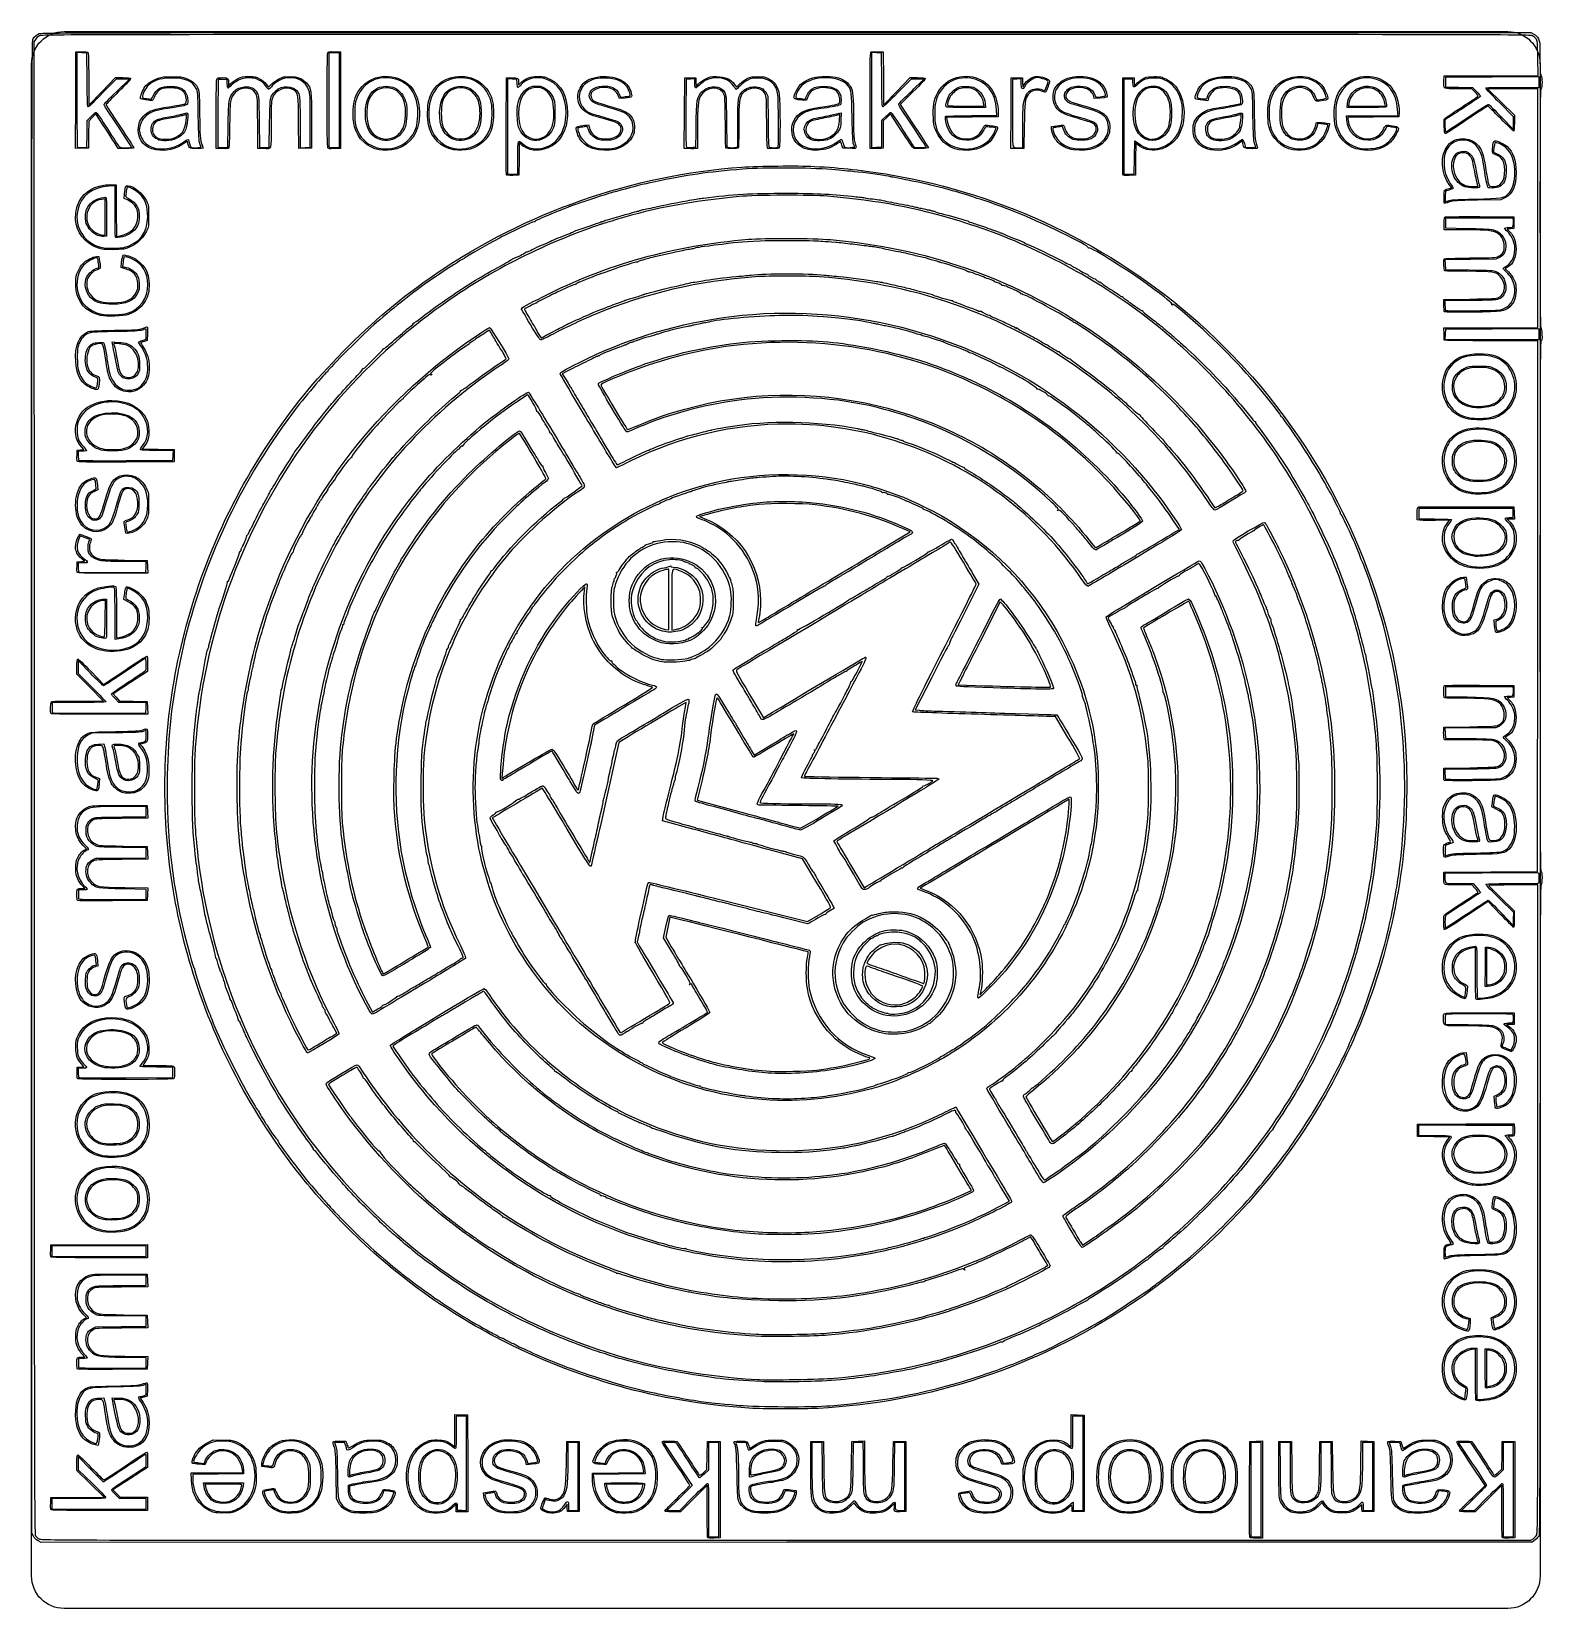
# Model space of a CAD drawing. Extents: x 30.9 to 96.9, y 156.2 to 225.1.
import ezdxf

# ---------------------------------------------------------------- set-up
doc = ezdxf.new("R2010")
doc.units = 0
doc.layers.add('Layer_1', color=7, linetype='CONTINUOUS')

msp = doc.modelspace()

# ---------------------------------------------------------------- linework, layer by layer
at = {"layer": 'Layer_1', "color": 3}
for p, q in [((31.09886, 224.723149), (31.03006, 224.620029)), ((31.03006, 224.620029), (31.03806, 192.00968)), ((32.344721, 225.064453), (95.400976, 225.064453)), ((32.344721, 225.064453), (32.344721, 225.064453)), ((63.88461, 225.022209), (96.40918, 225.022209)), ((96.40918, 225.022209), (96.54107, 224.952409)), ((32.85348, 222.069687), (32.86148, 224.184787)), ((32.86148, 224.184787), (33.10782, 224.182787)), ((33.12594, 224.136017), (32.90636, 224.145017)), ((32.90636, 224.145017), (32.90636, 222.086417)), ((33.34552, 224.127017), (33.12594, 224.136017)), ((33.35352, 222.951797), (33.34552, 224.127017)), ((43.91605, 224.127047), (43.90805, 222.095057)), ((44.1432, 224.127047), (43.91605, 224.127047)), ((44.37036, 224.127047), (44.1432, 224.127047)), ((44.24157, 224.175037), (44.41572, 224.172037)), ((44.37036, 222.064727), (44.37036, 224.127047)), ((44.41572, 224.172037), (44.41572, 222.064217)), ((67.83527, 224.136647), (67.61569, 224.145647)), ((67.61569, 224.145647), (67.61569, 222.074417)), ((68.05485, 224.127647), (67.83527, 224.136647)), ((68.06285, 222.952427), (68.05485, 224.127647)), ((68.06246, 224.173497), (68.13056, 224.172497)), ((68.13056, 224.172497), (68.13156, 223.012437)), ((30.926022, 157.5895), (30.926022, 223.645754)), ((96.72583, 223.143459), (96.71683, 223.899299)), ((96.819675, 223.645754), (96.819675, 157.5895)), ((33.42277, 222.995647), (33.42377, 221.852547)), ((34.00581, 222.452047), (34.58784, 223.051557)), ((34.61854, 222.989697), (34.03177, 222.383137)), ((34.58784, 223.051557), (34.91164, 223.051197)), ((34.91257, 222.989697), (34.61854, 222.989697)), ((34.64614, 222.451377), (35.2066, 222.989697)), ((35.2066, 222.989697), (34.91257, 222.989697)), ((39.07023, 222.974837), (39.06223, 221.519077)), ((39.26709, 222.974837), (39.07023, 222.974837)), ((39.46396, 222.974837), (39.26709, 222.974837)), ((39.47296, 222.785287), (39.46396, 222.974837)), ((39.52868, 222.793917), (39.51408, 222.661477)), ((39.51408, 222.661477), (39.62091, 222.779887)), ((41.17286, 222.771937), (41.27673, 222.631597)), ((41.27673, 222.631597), (41.40455, 222.763277)), ((51.66179, 220.942667), (51.66979, 223.035317)), ((51.66979, 223.035317), (51.89217, 223.044317)), ((51.91954, 222.983667), (51.7151, 222.992667)), ((51.7151, 222.992667), (51.7151, 220.913787)), ((52.12398, 222.974667), (51.91954, 222.983667)), ((52.13298, 222.800277), (52.12398, 222.974667)), ((52.19982, 222.862467), (52.19982, 222.742507)), ((52.19982, 222.742507), (52.32625, 222.850877)), ((59.44564, 221.497487), (59.45364, 223.035127)), ((59.45364, 223.035127), (59.69593, 223.035127)), ((59.51416, 222.974607), (59.50616, 221.505647)), ((59.70346, 222.983607), (59.51416, 222.974607)), ((59.69593, 223.035127), (59.93823, 223.035127)), ((59.89275, 222.992607), (59.70346, 222.983607)), ((59.89275, 222.810977), (59.89275, 222.992607)), ((59.93823, 223.035127), (59.94723, 222.847047)), ((59.94723, 222.847047), (59.95623, 222.658967)), ((59.95623, 222.658967), (60.06408, 222.778517)), ((61.63354, 222.748217), (61.71334, 222.632887)), ((61.71334, 222.632887), (61.86267, 222.778527)), ((68.13156, 223.012437), (68.13256, 221.852377)), ((68.71612, 222.451357), (69.29969, 223.050347)), ((69.33999, 222.990337), (68.74626, 222.383777)), ((69.29969, 223.050347), (69.6216, 223.050347)), ((69.62391, 222.990337), (69.33999, 222.990337)), ((69.54168, 222.632217), (69.90782, 222.990337)), ((69.90782, 222.990337), (69.62391, 222.990337)), ((73.71073, 221.496017), (73.71873, 223.035177)), ((73.71873, 223.035177), (73.96102, 223.035177)), ((73.7792, 222.974557), (73.7712, 221.498337)), ((73.9685, 222.983557), (73.7792, 222.974557)), ((73.96102, 223.035177), (74.20332, 223.035177)), ((74.15779, 222.992557), (73.9685, 222.983557)), ((74.15779, 222.778817), (74.15779, 222.992557)), ((74.20332, 223.035177), (74.21232, 222.841707)), ((74.21232, 222.841707), (74.22132, 222.648237)), ((74.22132, 222.648237), (74.32994, 222.803607)), ((78.58704, 220.942627), (78.59504, 223.035277)), ((78.59504, 223.035277), (78.83733, 223.035277)), ((78.83707, 222.989787), (78.64021, 222.989787)), ((78.64021, 222.989787), (78.64021, 220.912297)), ((79.03394, 222.989787), (78.83707, 222.989787)), ((78.83733, 223.035277), (79.07964, 223.035277)), ((79.03394, 222.824767), (79.03394, 222.989787)), ((79.07964, 223.035277), (79.08864, 222.867357)), ((79.08864, 222.867357), (79.09764, 222.699437)), ((79.09764, 222.699437), (79.23561, 222.831807)), ((92.61693, 222.899999), (92.62093, 223.127459)), ((92.62093, 223.127459), (94.67338, 223.135459)), ((94.73052, 223.073137), (92.67856, 223.065137)), ((92.67856, 223.065137), (92.67856, 222.852837)), ((92.67856, 222.852837), (92.67856, 222.640537)), ((92.67856, 222.640537), (93.26897, 222.632537)), ((93.83289, 222.566379), (93.23562, 222.566379)), ((93.26897, 222.632537), (93.85938, 222.624537)), ((93.97914, 222.417639), (93.83289, 222.566379)), ((93.85938, 222.624537), (94.03372, 222.451777)), ((95.62495, 222.565849), (94.52705, 222.565499)), ((94.52705, 222.565499), (95.11008, 221.985209)), ((94.67338, 223.135459), (96.72583, 223.143459)), ((96.78247, 223.081137), (94.73052, 223.073137)), ((95.61641, 222.625787), (96.78247, 222.625787)), ((96.72286, 222.566209), (95.62495, 222.565849)), ((96.72286, 217.349949), (96.72286, 222.566209)), ((96.78247, 222.853467), (96.78247, 223.081137)), ((96.78247, 222.625787), (96.78247, 222.853467)), ((32.84638, 219.954197), (32.85348, 222.069687)), ((33.42377, 221.852547), (34.00581, 222.452047)), ((44.37007, 220.002507), (44.37036, 222.064727)), ((44.41572, 222.064217), (44.41572, 219.956397)), ((56.60244, 222.132887), (56.54874, 222.273777)), ((56.59787, 222.329737), (56.65787, 222.193847)), ((56.84671, 222.152787), (56.60244, 222.132887)), ((56.65787, 222.193847), (56.79534, 222.212747)), ((63.01233, 222.383147), (63.08803, 222.246667)), ((63.08803, 222.246667), (63.09813, 221.134977)), ((64.77412, 222.064777), (64.57485, 222.072777)), ((64.82182, 222.186087), (64.77412, 222.064777)), ((67.55515, 219.959747), (67.55515, 222.066127)), ((67.61569, 222.074417), (67.61569, 220.003177)), ((68.13256, 221.852377), (68.71612, 222.451357)), ((69.42502, 222.426437), (68.86207, 221.874557)), ((68.86207, 221.874557), (69.48029, 220.946267)), ((72.53053, 221.807327), (72.51177, 221.943577)), ((72.57523, 221.922897), (72.59123, 221.746317)), ((77.34529, 222.132097), (77.32399, 222.229397)), ((77.58348, 222.151997), (77.34529, 222.132097)), ((77.36988, 222.302197), (77.40528, 222.194887)), ((77.40528, 222.194887), (77.60632, 222.216287)), ((82.30052, 222.041727), (82.09848, 222.062327)), ((82.33992, 222.173497), (82.30052, 222.041727)), ((83.57731, 221.877417), (83.74388, 221.915617)), ((83.74388, 221.915617), (83.74088, 222.081477)), ((86.99823, 222.227697), (87.06443, 222.073637)), ((87.06443, 222.073637), (87.20611, 222.094037)), ((88.38421, 221.746197), (88.401, 221.909167)), ((88.46601, 221.935827), (88.44551, 221.806937)), ((90.06121, 221.806937), (90.04249, 221.920667)), ((95.65562, 221.336797), (95.053, 221.944307)), ((95.11008, 221.985209), (95.6931, 221.404909)), ((33.3541, 220.593557), (33.3621, 221.184767)), ((33.3621, 221.184767), (33.53462, 221.359347)), ((33.4231, 221.154467), (33.4151, 220.563337)), ((33.58023, 221.313797), (33.4231, 221.154467)), ((33.73737, 221.473117), (33.58023, 221.313797)), ((33.89941, 221.223077), (33.73737, 221.473117)), ((38.9944, 219.959597), (38.9944, 221.486657)), ((43.09834, 220.002667), (43.09834, 221.170307)), ((43.15881, 221.170207), (43.15881, 219.972247)), ((59.43764, 219.959847), (59.44564, 221.497487)), ((61.27911, 221.150497), (61.28811, 220.024027)), ((66.23003, 221.444377), (66.14733, 221.412877)), ((66.21653, 221.178337), (66.23003, 221.444377)), ((66.21854, 221.495757), (66.29024, 221.512157)), ((66.29024, 221.512157), (66.27844, 221.193707)), ((68.07004, 221.187497), (68.24867, 221.364487)), ((68.07004, 220.602717), (68.07004, 221.187497)), ((68.29009, 221.315437), (68.12984, 221.156957)), ((68.12984, 221.156957), (68.12984, 220.560257)), ((68.45035, 221.473907), (68.29009, 221.315437)), ((68.92893, 220.730517), (68.45035, 221.473907)), ((70.86936, 221.786717), (70.86936, 221.786707)), ((72.01575, 221.328887), (70.88839, 221.320887)), ((70.88839, 221.320887), (70.90549, 221.222687)), ((72.59123, 221.746317), (71.73803, 221.746317)), ((71.74399, 221.807327), (72.53053, 221.807327)), ((71.97792, 221.389607), (73.08227, 221.397607)), ((73.14312, 221.336887), (72.01575, 221.328887)), ((73.08227, 221.397607), (73.07427, 221.640237)), ((73.15212, 221.480717), (73.14312, 221.336887)), ((73.70277, 219.956857), (73.71073, 221.496017)), ((88.37017, 221.203577), (88.35397, 221.382257)), ((88.35397, 221.382257), (89.48325, 221.382257)), ((89.2347, 221.746197), (88.38421, 221.746197)), ((89.53589, 221.328637), (88.42284, 221.320637)), ((88.42284, 221.320637), (88.42284, 221.248337)), ((88.44551, 221.806937), (89.25336, 221.806937)), ((89.25336, 221.806937), (90.06121, 221.806937)), ((89.48325, 221.382257), (90.61253, 221.382257)), ((90.64894, 221.336637), (89.53589, 221.328637)), ((90.61253, 221.382257), (90.59493, 221.662797)), ((90.65794, 221.537117), (90.64894, 221.336637)), ((93.09501, 221.483827), (92.66342, 221.202097)), ((92.66342, 221.202097), (92.66342, 220.926817)), ((93.63697, 221.300557), (93.63673, 221.300407)), ((95.13765, 221.323307), (95.65862, 220.788817)), ((95.65762, 221.062807), (95.65562, 221.336797)), ((95.6931, 221.404909), (95.6931, 221.060629)), ((33.34549, 220.002757), (33.3541, 220.593557)), ((33.4151, 220.563337), (33.4071, 219.972197)), ((39.49398, 220.002707), (39.51282, 220.988067)), ((40.81578, 219.961097), (40.80578, 221.073337)), ((40.86697, 221.116957), (40.87697, 220.017547)), ((41.31146, 220.005347), (41.32656, 221.065407)), ((42.60189, 219.954247), (42.59289, 221.085087)), ((42.65917, 221.013017), (42.65917, 219.984667)), ((51.7151, 220.913787), (51.7151, 218.834917)), ((55.09526, 220.972027), (55.25667, 220.992227)), ((55.25667, 220.992227), (55.29107, 220.855457)), ((60.01494, 220.844287), (60.01475, 219.957187)), ((61.77056, 220.024607), (61.77056, 221.031667)), ((68.07004, 220.017947), (68.07004, 220.602717)), ((68.12984, 220.560257), (68.12984, 219.963547)), ((68.98756, 220.760837), (69.48007, 220.002787)), ((73.06358, 220.863527), (72.85387, 220.884227)), ((73.02128, 220.743527), (73.06358, 220.863527)), ((74.21822, 219.986737), (74.21851, 220.843507)), ((74.21851, 220.843507), (74.21854, 220.843957)), ((74.28681, 220.934947), (74.27371, 219.956857)), ((75.47564, 220.909157), (75.7155, 220.949957)), ((75.48064, 220.785107), (75.47564, 220.909157)), ((78.64021, 220.912297), (78.64021, 218.834807)), ((87.01302, 220.950907), (87.05012, 221.094177)), ((87.05012, 221.094177), (87.19893, 221.089177)), ((87.10228, 221.050637), (87.06388, 220.900587)), ((87.24017, 221.032537), (87.10228, 221.050637)), ((87.47994, 221.064077), (87.61216, 221.044377)), ((87.61216, 221.044377), (87.59236, 220.917867)), ((95.65862, 220.788817), (95.65762, 221.062807)), ((33.12674, 219.963197), (32.84638, 219.954197)), ((33.4071, 219.972197), (33.12674, 219.963197)), ((33.14734, 219.993757), (33.34549, 220.002757)), ((34.70899, 219.959247), (34.62009, 220.102197)), ((35.04972, 219.958247), (34.70899, 219.959247)), ((36.35552, 219.896907), (36.3555, 219.896827)), ((36.42024, 220.356647), (36.42024, 220.356657)), ((36.93677, 219.969607), (36.93677, 219.969627)), ((37.09496, 220.395957), (37.09492, 220.395857)), ((39.22912, 219.950597), (38.9944, 219.959597)), ((39.22881, 219.950597), (39.22912, 219.950597)), ((39.28913, 219.993707), (39.49398, 220.002707)), ((41.04851, 219.950197), (40.81578, 219.961097)), ((40.87697, 220.017547), (40.94277, 220.001247)), ((41.16003, 219.995247), (41.31146, 220.005347)), ((42.88035, 219.963247), (42.60189, 219.954247)), ((42.65917, 219.984667), (42.87875, 219.993667)), ((42.87875, 219.993667), (43.09834, 220.002667)), ((43.15881, 219.972247), (42.88035, 219.963247)), ((43.88776, 219.963597), (43.88783, 219.963637)), ((44.15005, 219.993507), (44.37007, 220.002507)), ((44.41572, 219.956397), (44.24157, 219.954397)), ((46.11185, 219.900867), (46.11187, 219.900567)), ((46.24341, 220.321537), (46.24343, 220.321257)), ((46.64186, 219.958367), (46.64189, 219.958367)), ((46.74779, 220.432197), (46.7479, 220.432197)), ((49.35254, 219.900597), (49.35259, 219.900597)), ((49.48418, 220.322137), (49.48415, 220.322137)), ((49.89749, 219.958477), (49.89776, 219.958497)), ((50.00656, 220.441687), (50.00647, 220.441687)), ((52.23126, 220.201087), (52.22326, 219.495247)), ((52.31396, 220.123587), (52.23126, 220.201087)), ((52.79016, 220.317527), (52.79018, 220.317527)), ((53.10408, 220.383577), (53.10409, 220.383227)), ((55.68264, 219.898367), (55.68259, 219.898277)), ((56.28778, 219.959077), (56.28775, 219.958977)), ((59.61207, 219.950847), (59.43764, 219.959847)), ((59.6132, 219.951187), (59.61207, 219.950847)), ((59.93048, 220.016497), (59.93036, 220.016447)), ((60.01475, 219.957187), (59.94665, 219.955187)), ((61.28811, 220.024027), (61.35521, 220.006027)), ((61.70246, 220.006307), (61.77056, 220.024607)), ((64.85964, 219.906227), (64.85959, 219.906177)), ((65.03864, 220.319547), (65.0387, 220.319557)), ((65.68382, 220.411107), (65.68378, 220.411257)), ((65.69254, 220.022787), (65.69249, 220.022837)), ((66.36135, 219.972197), (66.32285, 220.105497)), ((66.65914, 219.963197), (66.36135, 219.972197)), ((66.77101, 220.006277), (66.88037, 220.021477)), ((66.88037, 220.021477), (66.83337, 220.148417)), ((67.74444, 219.950747), (67.55515, 219.959747)), ((67.61569, 220.003177), (67.75949, 220.005177)), ((67.74371, 219.950647), (67.74444, 219.950747)), ((67.98657, 220.013177), (67.98674, 220.011947)), ((67.98674, 220.011947), (68.07004, 220.017947)), ((68.12984, 219.963547), (68.03144, 219.952647)), ((69.48007, 220.002787), (69.74658, 219.997787)), ((71.43193, 219.900057), (71.4319, 219.900097)), ((72.03718, 219.958837), (72.03764, 219.958797)), ((73.98825, 219.956857), (73.70277, 219.956857)), ((74.27371, 219.956857), (73.98825, 219.956857)), ((74.04407, 219.990737), (74.21822, 219.986737)), ((76.43804, 219.897907), (76.43725, 219.898287)), ((77.03505, 219.958377), (77.03502, 219.958487)), ((79.10157, 219.563877), (79.10957, 220.292947)), ((79.10957, 220.292947), (79.30372, 220.156027)), ((79.15672, 220.200967), (79.14872, 219.495127)), ((79.23942, 220.123467), (79.15672, 220.200967)), ((79.72751, 220.318557), (79.72746, 220.318557)), ((80.03235, 220.384087), (80.03235, 220.384157)), ((82.42241, 219.896807), (82.42221, 219.896787)), ((82.50183, 220.345757), (82.50184, 220.345757)), ((82.97137, 219.958707), (82.97129, 219.958687)), ((83.1874, 220.403537), (83.1874, 220.403557)), ((83.8126, 220.285457), (83.66911, 220.182217)), ((83.8305, 220.173477), (83.8126, 220.285457)), ((83.89903, 220.176747), (83.95563, 220.002357)), ((83.95563, 220.002357), (84.17521, 219.993357)), ((86.02162, 219.897877), (86.02166, 219.897417)), ((86.5623, 219.959437), (86.56232, 219.959517)), ((89.01048, 219.895797), (89.01061, 219.896117)), ((89.8023, 220.017877), (89.80227, 220.017947)), ((52.1694, 218.834917), (52.16929, 219.560047)), ((52.22326, 219.495247), (52.21526, 218.789407)), ((79.09344, 218.834807), (79.10157, 219.563877)), ((79.14872, 219.495127), (79.14072, 218.789287)), ((51.66933, 218.810707), (51.66879, 218.810907)), ((51.7151, 218.834917), (51.94225, 218.834917)), ((51.94225, 218.834917), (52.1694, 218.834917)), ((52.21526, 218.789407), (51.94975, 218.780407)), ((78.59479, 218.810587), (78.59404, 218.810867)), ((78.64021, 218.834807), (78.86682, 218.834807)), ((78.86682, 218.834807), (79.09344, 218.834807)), ((79.14072, 218.789287), (78.87522, 218.780287)), ((34.14846, 217.751447), (33.99392, 217.733147)), ((34.14846, 216.958687), (34.14846, 217.751447)), ((34.5725, 218.328317), (34.30545, 218.309317)), ((34.45499, 218.373977), (34.61795, 218.364977)), ((34.5725, 217.201627), (34.5725, 218.328317)), ((34.61795, 218.364977), (34.62595, 217.239457)), ((34.96492, 217.775857), (34.98562, 217.979417)), ((35.11639, 217.710657), (34.96492, 217.775857)), ((92.67838, 218.089907), (92.66938, 217.855847)), ((92.83581, 218.137307), (92.67838, 218.089907)), ((92.8513, 218.214007), (92.96376, 218.234607)), ((92.96376, 218.234607), (92.87596, 218.345177)), ((93.53029, 218.277757), (93.53059, 218.277747)), ((93.91171, 218.291037), (94.1154, 218.289037)), ((95.10132, 217.717807), (94.07855, 217.699107)), ((94.1154, 218.289037), (94.0854, 218.368137)), ((94.0854, 218.368137), (94.08541, 218.368047)), ((95.28304, 217.805007), (95.10132, 217.717807)), ((34.62595, 217.239457), (34.63395, 216.113937)), ((92.63164, 217.568707), (92.63159, 217.568607)), ((92.80338, 217.672987), (92.80334, 217.672847)), ((96.72286, 212.133659), (96.72286, 217.349949)), ((34.14847, 216.166287), (34.14846, 216.958687)), ((34.20131, 216.939097), (34.19431, 216.120237)), ((92.63295, 216.408257), (92.63095, 216.476457)), ((93.41286, 216.407897), (92.63295, 216.408257)), ((94.16234, 216.908927), (92.67827, 216.908927)), ((92.67827, 216.908927), (92.67827, 216.696627)), ((92.67827, 216.696627), (92.67827, 216.484327)), ((92.67827, 216.484327), (93.61717, 216.465827)), ((95.64641, 216.908927), (94.16234, 216.908927)), ((94.17968, 216.977177), (95.67708, 216.969177)), ((95.53127, 216.444597), (95.38546, 216.435597)), ((95.38546, 216.435597), (95.49675, 216.312237)), ((95.67708, 216.453597), (95.53127, 216.444597)), ((95.65641, 216.804817), (95.64641, 216.908927)), ((95.67708, 216.969177), (95.67708, 216.711387)), ((95.67708, 216.711387), (95.67708, 216.453597)), ((33.81654, 216.156937), (33.81612, 216.157217)), ((34.06517, 216.167287), (34.14847, 216.166287)), ((34.19431, 216.120237), (34.07316, 216.114237)), ((34.63395, 216.113937), (34.79259, 216.142437)), ((33.75893, 215.236027), (33.85955, 215.241027)), ((33.85955, 215.241027), (33.90115, 215.005807)), ((34.01231, 215.560517), (34.01217, 215.560507)), ((34.839, 214.752207), (34.8603, 214.981437)), ((34.9235, 214.993137), (34.9032, 214.806097)), ((34.95924, 215.635417), (34.95922, 215.635407)), ((93.7749, 215.109487), (92.66056, 215.099487)), ((92.66056, 215.099487), (92.66956, 214.881917)), ((94.88924, 215.119487), (93.7749, 215.109487)), ((95.04067, 215.195287), (94.88924, 215.119487)), ((35.01616, 214.701907), (34.839, 214.752207)), ((34.9032, 214.806097), (35.06533, 214.758897)), ((92.66956, 214.881917), (92.67856, 214.664347)), ((92.67856, 214.664347), (93.72347, 214.649247)), ((95.39875, 214.767467), (95.29347, 214.702267)), ((95.29347, 214.702267), (95.43663, 214.562237)), ((92.61704, 213.117867), (92.61776, 213.360497)), ((92.61776, 213.360497), (93.75352, 213.375697)), ((93.68907, 213.314767), (92.66344, 213.314767)), ((92.66344, 213.314767), (92.66344, 213.107527)), ((95.18132, 212.931067), (95.18103, 212.931377)), ((33.93642, 212.663347), (33.93645, 212.663077)), ((35.11771, 212.757437), (35.11765, 212.757377)), ((92.62882, 212.835697), (92.62854, 212.835477)), ((34.45954, 211.416607), (34.44304, 211.504807)), ((34.44304, 211.504807), (34.71218, 211.486007)), ((35.76878, 211.569797), (35.93536, 211.618297)), ((35.97996, 211.571047), (35.84367, 211.526247)), ((35.93536, 211.618297), (35.93536, 211.844917)), ((35.98896, 211.866747), (35.97996, 211.571047)), ((92.61934, 212.117659), (94.67111, 212.125659)), ((92.62534, 211.859879), (92.61934, 212.117659)), ((92.66931, 211.836037), (92.66031, 211.616157)), ((92.66031, 211.616157), (94.72116, 211.616157)), ((92.67831, 212.055917), (92.66931, 211.836037)), ((94.73027, 212.063917), (92.67831, 212.055917)), ((94.67111, 212.125659), (96.72286, 212.133659)), ((96.72281, 211.556539), (94.67839, 211.556539)), ((94.72116, 211.616157), (96.78201, 211.616157)), ((96.78221, 212.071917), (94.73027, 212.063917)), ((96.71481, 199.963539), (96.72281, 211.556539)), ((96.78201, 211.616157), (96.78221, 211.844247)), ((96.78221, 211.844247), (96.78221, 212.071917)), ((33.86729, 211.475497), (34.07079, 211.480497)), ((34.07079, 211.480497), (34.11039, 211.361377)), ((54.29831, 210.213407), (54.10975, 210.115107)), ((34.90413, 209.956207), (34.90418, 209.956197)), ((35.45439, 210.063917), (35.45441, 210.063967)), ((35.51417, 209.453327), (35.5146, 209.452917)), ((54.10975, 210.115107), (54.22289, 209.933197)), ((34.91991, 209.360047), (34.92078, 209.360117)), ((93.70897, 208.130837), (93.70893, 208.130807)), ((93.86785, 208.645707), (93.86786, 208.645747)), ((94.42988, 208.705857), (94.42988, 208.705847)), ((94.65513, 208.204787), (94.65513, 208.204807)), ((32.91254, 206.554587), (32.92154, 206.779207)), ((32.92154, 206.779207), (33.06631, 206.788207)), ((33.149, 206.733707), (32.96728, 206.733707)), ((32.96728, 206.733707), (32.96728, 206.541627)), ((33.06631, 206.788207), (33.21108, 206.797207)), ((33.21108, 206.797207), (33.10588, 206.920277)), ((33.97371, 206.779057), (33.97371, 206.779077)), ((35.04938, 206.869837), (35.04938, 206.869877)), ((35.85677, 206.959247), (35.75463, 206.825257)), ((35.75463, 206.825257), (36.45818, 206.817257)), ((37.11935, 206.764047), (36.4088, 206.764047)), ((36.45818, 206.817257), (37.16173, 206.809257)), ((37.11035, 206.544167), (37.11935, 206.764047)), ((37.16173, 206.809257), (37.16173, 206.536307)), ((32.91924, 206.288547), (32.91954, 206.289007)), ((37.16173, 206.263347), (35.04834, 206.255347)), ((35.05478, 206.316427), (37.10147, 206.324427)), ((37.10147, 206.324427), (37.11035, 206.544167)), ((37.16173, 206.536307), (37.16173, 206.263347)), ((93.66961, 205.446217), (93.66961, 205.446247)), ((94.66777, 205.519797), (94.66777, 205.519847)), ((33.59608, 205.004897), (33.75545, 205.080697)), ((33.82259, 205.046257), (33.64622, 204.957357)), ((33.75545, 205.080697), (33.73655, 205.262667)), ((33.80229, 205.245437), (33.82259, 205.046257)), ((93.82922, 204.872257), (93.82922, 204.872237)), ((94.61168, 204.958937), (94.61168, 204.958937)), ((60.44035, 203.968157), (60.09467, 203.873257)), ((82.28945, 204.557777), (82.28945, 204.557657)), ((82.41274, 204.544617), (82.60583, 204.250887)), ((82.60583, 204.250887), (82.70143, 204.298687)), ((83.15928, 204.569667), (83.15991, 204.569457)), ((91.45172, 203.734097), (91.45172, 204.005097)), ((93.58692, 204.231397), (91.5274, 204.231397)), ((91.5274, 204.231397), (91.5274, 204.003937)), ((91.5274, 204.003937), (91.5274, 203.776477)), ((95.64644, 204.231397), (93.58692, 204.231397)), ((93.63235, 204.300627), (95.67672, 204.292627)), ((95.64644, 204.034267), (95.64644, 204.231397)), ((95.64644, 203.837137), (95.64644, 204.034267)), ((95.67672, 204.292627), (95.68572, 204.027247)), ((95.68572, 204.027247), (95.69472, 203.761877)), ((35.41129, 203.292267), (35.41133, 203.292287)), ((60.09467, 203.873257), (60.30405, 203.792157)), ((69.30256, 203.200507), (69.0119, 203.333467)), ((80.78173, 203.146867), (81.06059, 203.313347)), ((81.06059, 203.313347), (80.81202, 203.682337)), ((91.55012, 203.715997), (91.45172, 203.734097)), ((91.5274, 203.776477), (92.20886, 203.768477)), ((92.86289, 203.715997), (92.25572, 203.706997)), ((92.75184, 203.569147), (92.86289, 203.715997)), ((95.53825, 203.761877), (95.38178, 203.761877)), ((95.38178, 203.761877), (95.50948, 203.623147)), ((95.4723, 203.828137), (95.64644, 203.837137)), ((95.69472, 203.761877), (95.53825, 203.761877)), ((32.993, 203.030167), (33.0493, 203.102767)), ((33.05211, 203.028837), (32.99411, 202.897437)), ((33.0493, 203.102767), (33.27306, 203.017167)), ((33.26296, 202.949737), (33.05211, 203.028837)), ((33.47382, 202.870637), (33.26296, 202.949737)), ((33.43232, 202.771037), (33.47382, 202.870637)), ((35.04855, 203.144557), (35.04848, 203.144587)), ((68.28501, 202.591177), (69.30256, 203.200507)), ((78.02914, 202.876177), (78.02914, 202.876177)), ((32.91239, 201.686817), (32.92139, 201.896107)), ((32.92139, 201.896107), (33.10312, 201.913807)), ((34.98092, 201.973257), (35.98039, 201.956857)), ((35.9381, 201.911267), (35.02662, 201.911267)), ((35.9291, 201.677267), (35.9381, 201.911267)), ((35.98039, 201.956857), (35.98939, 201.676327)), ((77.36258, 202.429547), (77.36266, 202.429577)), ((93.93523, 202.141147), (93.93523, 202.141087)), ((94.72396, 202.272727), (94.72396, 202.272707)), ((32.91954, 201.436687), (32.91939, 201.436607)), ((33.18597, 201.851057), (32.96639, 201.850657)), ((32.96639, 201.850657), (32.96639, 201.658587)), ((34.46519, 201.432577), (35.91939, 201.443277)), ((35.99839, 201.395787), (34.4668, 201.395787)), ((35.91939, 201.443277), (35.9291, 201.677267)), ((35.98939, 201.676327), (35.99839, 201.395787)), ((58.75777, 201.572007), (58.75765, 201.572007)), ((72.04684, 201.363796), (72.30692, 200.922116)), ((93.46515, 201.226427), (93.58568, 201.229427)), ((93.58568, 201.229427), (93.62378, 200.986797)), ((93.6438, 201.668657), (93.64332, 201.668267)), ((94.63405, 201.714407), (94.63408, 201.714767)), ((35.1025, 200.758797), (35.0834, 200.660197)), ((35.29032, 200.669797), (35.1025, 200.758797)), ((65.29878, 200.805557), (65.29878, 200.805507)), ((72.30692, 200.922116), (71.77739, 199.877706)), ((76.8072, 201.126757), (76.8072, 201.126757)), ((77.46472, 201.166147), (77.46437, 201.166557)), ((34.14939, 200.212877), (34.07429, 200.212877)), ((34.08551, 200.267477), (34.19389, 200.258477)), ((34.14139, 199.419277), (34.14939, 200.212877)), ((34.19389, 200.258477), (34.20189, 199.469947)), ((34.96037, 200.249967), (34.97847, 200.383097)), ((35.1473, 200.150167), (34.96037, 200.249967)), ((58.75677, 198.923455), (58.76477, 200.240267)), ((58.89301, 200.244247), (58.89301, 198.910565)), ((73.23401, 200.148419), (72.35568, 198.418985)), ((73.30571, 200.082219), (73.23401, 200.148419)), ((96.70681, 188.37057), (96.71481, 199.963539)), ((34.14134, 199.419277), (34.14139, 199.419277)), ((34.57246, 198.508715), (34.57246, 199.634667)), ((34.63308, 199.677067), (34.63308, 198.572425)), ((62.56714, 199.199747), (62.5673, 199.199707)), ((94.80493, 199.364007), (94.90483, 199.384007)), ((94.82563, 199.115577), (94.80493, 199.364007)), ((33.89992, 198.587365), (33.90028, 198.587245)), ((34.73147, 198.530215), (34.57246, 198.508715)), ((34.63308, 198.572425), (34.74666, 198.592625)), ((58.48565, 198.867245), (58.48569, 198.866755)), ((58.60694, 198.944955), (58.75677, 198.923455)), ((58.89301, 198.910565), (58.99141, 198.927765)), ((59.19585, 198.976165), (59.19593, 198.976165)), ((59.33157, 198.440333), (59.33169, 198.440095)), ((93.34466, 198.693615), (93.34462, 198.693065)), ((93.87146, 198.816645), (93.87148, 198.816625)), ((34.17595, 198.000253), (34.17561, 198.000193)), ((35.01858, 198.108053), (35.01856, 198.108133)), ((58.44528, 198.361695), (58.44528, 198.361695)), ((32.90674, 196.98349), (32.90674, 197.307439)), ((33.49979, 197.032418), (32.96679, 197.582096)), ((32.96679, 197.582096), (32.96679, 197.296789)), ((32.96679, 197.296789), (32.96679, 197.011484)), ((33.52507, 197.103169), (34.07459, 196.53238)), ((34.07459, 196.53238), (34.99534, 197.150929)), ((35.91979, 197.698816), (35.01847, 197.090779)), ((35.99519, 197.104229), (35.24149, 196.61901)), ((35.92879, 197.449666), (35.91979, 197.698816)), ((35.99555, 197.442736), (35.99519, 197.104229)), ((58.5638, 197.520166), (58.56444, 197.519896)), ((59.57456, 197.680606), (59.57452, 197.680576)), ((33.48947, 196.39941), (32.90674, 196.98349)), ((32.96679, 197.011484), (33.57254, 196.40769)), ((34.07221, 195.81531), (33.48947, 196.39941)), ((35.24149, 196.61901), (34.48779, 196.13375)), ((70.24288, 196.84717), (69.52562, 195.42703)), ((71.44091, 196.60506), (71.40451, 196.52056)), ((71.40451, 196.52056), (72.15271, 196.49756)), ((72.92172, 196.39045), (72.92137, 196.39044)), ((75.32887, 196.7734), (75.32882, 196.77335)), ((94.16234, 196.43702), (92.67827, 196.43702)), ((92.67827, 196.43702), (92.67827, 196.22472)), ((95.64641, 196.43702), (94.16234, 196.43702)), ((94.1644, 196.50564), (95.67679, 196.49764)), ((95.65641, 196.33291), (95.64641, 196.43702)), ((95.67679, 196.49764), (95.67679, 196.23985)), ((31.83103, 195.73964), (31.82203, 195.53005)), ((33.00465, 195.74764), (31.83103, 195.73964)), ((32.95036, 195.81531), (34.07221, 195.81531)), ((34.48779, 196.13375), (34.61735, 195.98211)), ((34.73289, 195.75465), (34.57706, 195.91987)), ((34.61735, 195.98211), (34.74692, 195.83047)), ((35.33552, 195.75465), (34.73289, 195.75465)), ((34.74692, 195.83047), (35.36394, 195.81537)), ((35.9381, 195.75465), (35.33552, 195.75465)), ((35.36394, 195.81537), (35.98096, 195.80017)), ((35.9291, 195.52619), (35.9381, 195.75465)), ((35.98096, 195.80017), (35.98996, 195.51963)), ((62.28509, 196.10707), (62.89444, 195.08505)), ((92.67827, 196.22472), (92.67827, 196.01242)), ((92.67827, 196.01242), (93.63232, 195.99352)), ((95.53098, 195.97306), (95.38516, 195.96406)), ((95.38516, 195.96406), (95.49646, 195.8407)), ((95.67679, 195.98206), (95.53098, 195.97306)), ((95.67679, 196.23985), (95.67679, 195.98206)), ((31.77668, 195.2593), (31.77597, 195.25929)), ((35.99896, 195.2391), (33.89791, 195.2391)), ((33.90578, 195.28286), (35.91987, 195.29786)), ((35.91987, 195.29786), (35.9291, 195.52619)), ((35.98996, 195.51963), (35.99896, 195.2391)), ((55.95428, 195.01904), (55.51409, 194.75999)), ((62.89444, 195.08505), (62.99114, 195.14355)), ((69.52562, 195.42703), (69.69843, 195.40923)), ((75.65376, 195.13322), (75.36764, 195.14222)), ((76.19408, 194.22601), (75.65376, 195.13322)), ((33.55783, 194.40462), (33.38356, 194.31912)), ((34.61788, 194.42262), (33.55783, 194.40462)), ((35.93537, 194.53882), (35.80665, 194.48972)), ((35.93537, 194.31377), (35.93537, 194.53882)), ((55.51409, 194.75999), (55.44579, 194.40065)), ((92.60713, 194.49975), (92.61733, 194.67801)), ((92.61733, 194.67801), (93.73796, 194.69321)), ((93.7749, 194.63766), (92.66056, 194.62766)), ((92.66056, 194.62766), (92.66956, 194.41009)), ((92.66956, 194.41009), (92.67856, 194.19252)), ((94.88924, 194.64766), (93.7749, 194.63766)), ((95.04067, 194.72346), (94.88924, 194.64766)), ((95.39843, 194.29591), (95.29311, 194.23071)), ((33.85112, 193.9305), (34.08384, 193.9412)), ((34.08384, 193.9412), (34.11504, 193.82435)), ((35.74627, 193.94792), (35.66307, 193.92842)), ((35.66307, 193.92842), (35.74057, 193.83622)), ((56.57606, 194.00513), (55.97772, 191.31123)), ((56.83349, 194.16312), (56.57606, 194.00513)), ((62.37195, 193.6423), (62.48447, 193.45548)), ((62.48447, 193.45548), (63.16473, 193.86246)), ((92.63533, 194.11694), (92.61613, 194.21922)), ((93.62794, 194.11694), (92.63533, 194.11694)), ((92.67856, 194.19252), (93.72347, 194.17732)), ((95.29311, 194.23071), (95.44563, 194.07554)), ((55.03815, 192.92785), (55.03811, 192.92782)), ((92.61744, 192.88862), (93.75321, 192.90382)), ((33.77263, 192.468), (33.89103, 192.4263)), ((33.89103, 192.4263), (33.88303, 192.24805)), ((34.93561, 192.38653), (34.93562, 192.38653)), ((35.43884, 192.51288), (35.43884, 192.5126)), ((51.48854, 192.66519), (51.47164, 192.44144)), ((51.47164, 192.44144), (51.54034, 192.48584)), ((92.61344, 192.63083), (92.61744, 192.88862)), ((92.62394, 192.34898), (92.62394, 192.34844)), ((93.68907, 192.84284), (92.66344, 192.84284)), ((92.66344, 192.84284), (92.66344, 192.6356)), ((95.18132, 192.45924), (95.18103, 192.45948)), ((30.93792, 159.4621), (30.938, 192.06138)), ((34.89062, 191.81857), (34.89049, 191.81886)), ((35.58513, 191.94567), (35.58517, 191.94571)), ((54.733, 191.85005), (54.73292, 191.85018)), ((60.16896, 192.18982), (59.99289, 191.49067)), ((34.76935, 191.25058), (35.98083, 191.25086)), ((35.9354, 191.20494), (34.84655, 191.20494)), ((35.9354, 190.97748), (35.9354, 191.20494)), ((35.9354, 190.75001), (35.9354, 190.97748)), ((35.98083, 191.25086), (35.98983, 190.972)), ((35.98983, 190.972), (35.99883, 190.69315)), ((59.99289, 191.49067), (61.81265, 190.99439)), ((94.71583, 191.18917), (94.73593, 191.38684)), ((94.92216, 191.08356), (94.71583, 191.18917)), ((35.99883, 190.69315), (34.85438, 190.68415)), ((34.89806, 190.74901), (35.9354, 190.75001)), ((58.4924, 190.58079), (58.5107, 190.73678)), ((59.86636, 190.20757), (58.4924, 190.58079)), ((64.23867, 190.23938), (64.23874, 190.23938)), ((65.35883, 190.74223), (65.3594, 190.74219)), ((33.3323, 189.3578), (33.18584, 189.50066)), ((34.93656, 189.47688), (35.98146, 189.46178)), ((35.98146, 189.46178), (35.99046, 189.18324)), ((93.57159, 189.68696), (93.57159, 189.68699)), ((93.8944, 189.72192), (94.11102, 189.71992)), ((94.11102, 189.71992), (94.06764, 189.86337)), ((33.2482, 189.3138), (33.3323, 189.3578)), ((33.58972, 188.87013), (33.73958, 188.94593)), ((33.73958, 188.94593), (34.83749, 188.95593)), ((34.83749, 188.95593), (35.9354, 188.96593)), ((35.99946, 188.9047), (34.87016, 188.8947)), ((35.9354, 189.41262), (34.88292, 189.42162)), ((35.9354, 189.18927), (35.9354, 189.41262)), ((35.9354, 188.96593), (35.9354, 189.18927)), ((35.99046, 189.18324), (35.99946, 188.9047)), ((64.60218, 188.91504), (63.67842, 189.16707)), ((65.22984, 187.86943), (64.60218, 188.91504)), ((92.62287, 189.01169), (92.62278, 189.01167)), ((92.81885, 189.1026), (92.81836, 189.10267)), ((66.6984, 188.65907), (67.29535, 187.66031)), ((68.73646, 188.52204), (68.73638, 188.52189)), ((92.60905, 188.10226), (92.61805, 188.34017)), ((92.61805, 188.34017), (94.66243, 188.35537)), ((92.98887, 188.29458), (92.66332, 188.29422)), ((92.66332, 188.29422), (92.66332, 188.11473)), ((94.66243, 188.35537), (96.70681, 188.37057)), ((96.78231, 188.28718), (96.68391, 188.30248)), ((96.78231, 188.08157), (96.78231, 188.28718)), ((32.98237, 187.55047), (32.97337, 187.38727)), ((33.17166, 187.55947), (32.98237, 187.55047)), ((33.12467, 187.62667), (33.24686, 187.62667)), ((33.24686, 187.62667), (33.13386, 187.75193)), ((35.9354, 187.58833), (34.95864, 187.60433)), ((35.00642, 187.66465), (35.99941, 187.64925)), ((35.9354, 187.36487), (35.9354, 187.58833)), ((35.99941, 187.64925), (35.99041, 187.37252)), ((67.08052, 187.82954), (67.08145, 187.82942)), ((67.29535, 187.66031), (67.38745, 187.71591)), ((70.00644, 187.79572), (69.74652, 187.63948)), ((69.74652, 187.63948), (70.00644, 187.53988)), ((93.83168, 187.77912), (93.25122, 187.77912)), ((93.29585, 187.83929), (93.89161, 187.83929)), ((93.98066, 187.62767), (93.83168, 187.77912)), ((93.89161, 187.83929), (94.04978, 187.65935)), ((96.72162, 187.77908), (95.64643, 187.77908)), ((96.72162, 173.6385), (96.72162, 187.77908)), ((32.92774, 187.10037), (32.92716, 187.10071)), ((35.98141, 187.09577), (34.46481, 187.08777)), ((34.46616, 187.14106), (35.93603, 187.14106)), ((35.93603, 187.14106), (35.9354, 187.36487)), ((35.99041, 187.37252), (35.98141, 187.09577)), ((61.39148, 187.03808), (64.81365, 186.17634)), ((94.55038, 187.05942), (93.60503, 186.42709)), ((95.09349, 186.49426), (94.55038, 187.05942)), ((95.6636, 186.58057), (95.05691, 187.17283)), ((95.13185, 187.19294), (95.69186, 186.65224)), ((58.80911, 186.37339), (58.71721, 185.93353)), ((59.20688, 186.27529), (58.80911, 186.37339)), ((64.81392, 186.07507), (63.96588, 186.29333)), ((64.81365, 186.17634), (65.29851, 186.46611)), ((64.91993, 186.12977), (64.81392, 186.07507)), ((93.60223, 186.50485), (93.60207, 186.50475)), ((95.12856, 186.55212), (95.6616, 185.99292)), ((95.6616, 185.99292), (95.6626, 186.28674)), ((95.6626, 186.28674), (95.6636, 186.58057)), ((95.69186, 186.65224), (95.69186, 186.29067)), ((57.42059, 185.48147), (57.37389, 185.29229)), ((58.52465, 185.47654), (58.63298, 185.95106)), ((58.87768, 184.89376), (58.52465, 185.47654)), ((58.71721, 185.93353), (58.62531, 185.49367)), ((58.62531, 185.49367), (58.86988, 185.08182)), ((57.37389, 185.29229), (57.47289, 185.11753)), ((93.99582, 185.0536), (93.89742, 185.0339)), ((93.99582, 183.9341), (93.99582, 185.0536)), ((94.42692, 184.20716), (94.43492, 185.06393)), ((94.43492, 185.06393), (94.56242, 185.05793)), ((94.57879, 184.99856), (94.48039, 185.01696)), ((94.48039, 185.01696), (94.48039, 184.21402)), ((33.65189, 184.2613), (33.75709, 184.296)), ((33.82189, 184.23618), (33.72699, 184.21538)), ((33.75709, 184.296), (33.73709, 184.48281)), ((33.80029, 184.46809), (33.82189, 184.23618)), ((46.07821, 184.13176), (46.07848, 184.13161)), ((46.39588, 183.95306), (46.39602, 183.95306)), ((67.48363, 184.5053), (67.40293, 184.35685)), ((67.40293, 184.35685), (67.53208, 184.30915)), ((94.41881, 183.34999), (94.42692, 184.20716)), ((94.48039, 184.21402), (94.48039, 183.41108)), ((69.93466, 183.61067), (69.93462, 183.61064)), ((73.17105, 183.83595), (73.17048, 183.83592)), ((94.51979, 183.34999), (94.41881, 183.34999)), ((94.48039, 183.41108), (94.55489, 183.41108)), ((94.79436, 183.47288), (94.79444, 183.47281)), ((45.63529, 182.56964), (45.8171, 182.22883)), ((68.94063, 182.57486), (68.94063, 182.57486)), ((72.25933, 182.93364), (72.25939, 182.93365)), ((72.34727, 182.97899), (72.61923, 183.24824)), ((72.39027, 183.15726), (72.34727, 182.97899)), ((93.33615, 182.95562), (93.52635, 182.86542)), ((93.52635, 182.86542), (93.54735, 182.97923)), ((94.01858, 182.79098), (94.01852, 182.79101)), ((94.55362, 182.88017), (94.55366, 182.87971)), ((35.04392, 182.37654), (35.04404, 182.37647)), ((35.40927, 182.50615), (35.40896, 182.50624)), ((45.54182, 182.53937), (45.54182, 182.53937)), ((45.8171, 182.22883), (45.9109, 182.28673)), ((46.1335, 182.41771), (46.13468, 182.41813)), ((57.70599, 181.94479), (57.70603, 181.94479)), ((68.26236, 182.07973), (68.26228, 182.07971)), ((68.29587, 182.48166), (68.29596, 182.48116)), ((69.05704, 182.19883), (69.05711, 182.19873)), ((92.66884, 181.89154), (92.67784, 181.69748)), ((94.16562, 182.19792), (95.69188, 182.19792)), ((95.64644, 181.7582), (95.65544, 181.91989)), ((95.69188, 182.19792), (95.69188, 181.94013)), ((95.69188, 181.94013), (95.69188, 181.68234)), ((44.2607, 181.30552), (44.11802, 181.56228)), ((44.13382, 181.22122), (44.2607, 181.30552)), ((56.60065, 181.22275), (56.60061, 181.22289)), ((67.96183, 181.33209), (67.96191, 181.3321)), ((69.12371, 181.39633), (69.12382, 181.3969)), ((92.67784, 181.69748), (93.67731, 181.68018)), ((95.52076, 181.68234), (95.34963, 181.68234)), ((95.34963, 181.68234), (95.47134, 181.59404)), ((95.44201, 181.7492), (95.64644, 181.7582)), ((95.69188, 181.68234), (95.52076, 181.68234)), ((42.65256, 180.99177), (42.65256, 180.99177)), ((43.24002, 180.68658), (43.23948, 180.68653)), ((95.31329, 180.58921), (95.31329, 180.58922)), ((95.35844, 180.64156), (95.55513, 180.56666)), ((95.55513, 180.56666), (95.62963, 180.72261)), ((95.70483, 181.04835), (95.70527, 181.04842)), ((32.9129, 179.5945), (32.9219, 179.81719)), ((32.9219, 179.81719), (33.06641, 179.82619)), ((33.06641, 179.82619), (33.21092, 179.83519)), ((33.21092, 179.83519), (33.10792, 179.9624)), ((34.02005, 179.817), (34.02005, 179.81699)), ((34.90394, 179.87944), (34.90395, 179.87949)), ((35.90512, 180.07807), (35.78532, 179.89247)), ((35.78532, 179.89247), (36.42268, 179.89247)), ((37.10145, 179.81719), (36.38213, 179.82519)), ((37.10145, 179.58972), (37.10145, 179.81719)), ((93.47779, 180.45109), (93.58554, 180.45409)), ((93.58554, 180.45409), (93.62364, 180.21146)), ((32.9394, 179.32859), (32.9393, 179.32913)), ((33.14903, 179.7716), (32.96731, 179.7716)), ((32.96731, 179.7716), (32.96731, 179.57953)), ((35.05481, 179.35432), (37.1015, 179.36232)), ((37.1015, 179.36232), (37.10145, 179.58972)), ((63.10442, 179.55977), (63.10462, 179.55985)), ((65.22297, 179.69454), (65.22307, 179.69452)), ((64.70817, 178.4687), (64.70819, 178.46864)), ((94.80575, 178.55258), (94.93936, 178.61178)), ((94.82615, 178.32719), (94.80575, 178.55258)), ((63.1866, 178.3791), (63.18677, 178.37914)), ((93.25083, 177.94707), (93.25085, 177.94676)), ((93.79283, 177.99945), (93.79246, 177.99996)), ((91.46678, 177.32996), (93.57692, 177.33796)), ((91.46678, 177.05701), (91.46678, 177.32996)), ((91.46678, 176.78405), (91.46678, 177.05701)), ((93.57937, 177.27748), (91.51227, 177.28548)), ((91.51227, 177.28548), (91.51227, 177.0578)), ((91.51227, 177.0578), (91.51227, 176.83013)), ((93.57692, 177.33796), (95.68704, 177.34596)), ((95.64646, 177.26948), (93.57937, 177.27748)), ((95.64646, 177.07234), (95.64646, 177.26948)), ((95.64646, 176.87521), (95.64646, 177.07234)), ((95.68704, 177.34596), (95.69704, 177.11585)), ((34.01961, 176.43824), (34.01961, 176.4382)), ((34.97158, 176.52346), (34.97158, 176.5235)), ((75.419, 176.53469), (75.41849, 176.53439)), ((75.77235, 176.74443), (75.77235, 176.74443)), ((92.17361, 176.77605), (91.46678, 176.78405)), ((91.51227, 176.83013), (92.22402, 176.83013)), ((92.88041, 176.76805), (92.17361, 176.77605)), ((92.78391, 176.658), (92.88041, 176.76805)), ((95.53696, 176.79969), (95.41529, 176.79969)), ((95.41529, 176.79969), (95.52274, 176.66837)), ((95.47231, 176.86621), (95.64646, 176.87521)), ((34.01217, 175.90174), (34.01217, 175.90173)), ((35.01162, 175.99052), (35.01164, 175.99053)), ((74.7642, 175.30735), (74.76421, 175.30735)), ((75.56889, 175.14777), (75.56832, 175.14778)), ((93.89658, 175.19446), (93.89663, 175.19446)), ((94.44034, 175.25384), (94.44034, 175.25406)), ((71.69573, 174.30001), (71.98262, 174.43334)), ((71.98262, 174.43334), (71.92262, 174.53234)), ((73.63846, 173.96624), (73.32007, 174.496)), ((93.82927, 174.66751), (93.82922, 174.66737)), ((94.61676, 174.75277), (94.61669, 174.75247)), ((73.33022, 173.80354), (73.63846, 173.96624)), ((94.79871, 173.86745), (94.77781, 173.67992)), ((94.77781, 173.67992), (94.92842, 173.61502)), ((34.05899, 173.16091), (34.05897, 173.16093)), ((35.03837, 173.28169), (35.03783, 173.28164)), ((34.19319, 172.61721), (34.19319, 172.61717)), ((34.98956, 172.72312), (34.98957, 172.72312)), ((63.02732, 172.5134), (63.02726, 172.51341)), ((64.87529, 172.61492), (64.87528, 172.61493)), ((74.56192, 172.41334), (74.35224, 172.29555)), ((74.60972, 172.34254), (74.56192, 172.41334)), ((76.37366, 172.61692), (76.37339, 172.61693)), ((76.82769, 172.04109), (77.32517, 172.37521)), ((77.82266, 172.73775), (77.82251, 172.73768)), ((94.55171, 172.32626), (94.59161, 172.17462)), ((31.76161, 171.81334), (31.77061, 172.05329)), ((31.77061, 172.05329), (33.88314, 172.06129)), ((33.87587, 172.00779), (31.81635, 172.00779)), ((31.81635, 172.00779), (31.81635, 171.78033)), ((31.81635, 171.78033), (31.81635, 171.55287)), ((31.81635, 171.55287), (33.87587, 171.55287)), ((35.9354, 172.00779), (33.87587, 172.00779)), ((33.87587, 171.55287), (35.9354, 171.55287)), ((33.88314, 172.06129), (35.99566, 172.06929)), ((35.9354, 171.78033), (35.9354, 172.00779)), ((35.9354, 171.55287), (35.9354, 171.78033)), ((35.99566, 172.06929), (35.99566, 171.78097)), ((35.99566, 171.78097), (35.99566, 171.49264)), ((76.73959, 172.18374), (76.82769, 172.04109)), ((92.86, 171.57237), (92.86004, 171.5724)), ((93.63194, 172.13989), (93.63197, 172.1399)), ((94.11698, 172.16925), (94.11694, 172.1692)), ((94.59161, 172.17462), (94.75598, 172.17762)), ((31.76832, 171.53324), (31.76861, 171.5328)), ((35.99566, 171.49264), (33.88978, 171.49264)), ((62.66856, 171.34405), (62.66858, 171.34405)), ((64.66282, 171.43171), (64.66275, 171.43195)), ((92.6302, 171.45076), (92.63007, 171.45078)), ((34.76935, 170.77917), (35.98083, 170.77946)), ((35.9354, 170.73356), (34.84655, 170.73356)), ((35.99883, 170.22233), (34.85439, 170.21233)), ((34.89806, 170.27763), (35.9354, 170.27863)), ((35.9354, 170.5061), (35.9354, 170.73356)), ((35.9354, 170.27863), (35.9354, 170.5061)), ((35.98083, 170.77946), (35.98983, 170.50089)), ((35.98983, 170.50089), (35.99883, 170.22233)), ((33.3323, 168.88639), (33.18584, 169.02926)), ((33.2482, 168.84239), (33.3323, 168.88639)), ((35.9354, 168.94124), (34.88292, 168.95024)), ((34.93656, 169.00476), (35.98147, 168.98956)), ((35.9354, 168.71789), (35.9354, 168.94124)), ((35.98147, 168.98956), (35.99047, 168.71102)), ((93.57896, 168.89882), (93.76849, 168.83782)), ((93.72017, 168.79148), (93.59314, 168.82568)), ((93.70167, 168.63302), (93.72017, 168.79148)), ((93.76849, 168.83782), (93.75849, 168.6505)), ((94.68482, 168.87482), (94.88111, 168.96682)), ((94.70452, 168.68195), (94.68482, 168.87482)), ((94.8893, 168.89553), (94.74815, 168.83843)), ((94.74815, 168.83843), (94.76735, 168.68679)), ((33.58972, 168.39874), (33.73958, 168.47454)), ((33.73958, 168.47454), (34.83749, 168.48454)), ((34.83749, 168.48454), (35.9354, 168.49454)), ((35.99947, 168.43248), (34.87016, 168.42248)), ((35.9354, 168.49454), (35.9354, 168.71789)), ((35.99047, 168.71102), (35.99947, 168.43248)), ((65.64701, 168.19856), (65.64709, 168.19825)), ((93.51076, 168.31983), (93.5112, 168.31981)), ((93.70162, 168.63296), (93.70167, 168.63302)), ((62.80009, 168.05265), (62.80009, 168.05266)), ((93.99582, 167.49732), (93.84627, 167.47962)), ((93.92563, 167.5496), (94.05603, 167.5496)), ((93.99582, 166.39117), (93.99582, 167.49732)), ((94.05603, 167.5496), (94.05603, 166.42291)), ((94.41985, 166.67506), (94.41985, 167.5192)), ((94.41985, 167.5192), (94.5513, 167.5192)), ((94.56369, 167.45624), (94.48039, 167.45824)), ((94.48039, 167.45824), (94.48039, 166.65396)), ((32.98237, 167.07908), (32.97337, 166.91589)), ((33.17166, 167.08808), (32.98237, 167.07908)), ((33.12467, 167.15527), (33.24686, 167.15527)), ((33.24686, 167.15527), (33.13386, 167.28052)), ((35.9354, 167.11624), (34.95864, 167.13324)), ((35.00643, 167.19231), (35.99943, 167.17751)), ((35.9354, 166.89313), (35.9354, 167.11624)), ((35.93603, 166.66968), (35.9354, 166.89313)), ((35.99043, 166.90055), (35.98143, 166.62358)), ((35.99943, 167.17751), (35.99043, 166.90055)), ((32.92775, 166.62818), (32.92716, 166.6293)), ((35.98143, 166.62358), (34.46482, 166.61558)), ((34.46616, 166.66968), (35.93603, 166.66968)), ((62.82926, 166.08275), (62.83039, 166.08374)), ((65.98024, 166.22893), (65.98024, 166.229)), ((94.05603, 166.42291), (94.05603, 165.29621)), ((94.48039, 166.65396), (94.48039, 165.84968)), ((33.89374, 165.36533), (34.07824, 165.36604)), ((34.07824, 165.36604), (34.11394, 165.24675)), ((34.46007, 165.28642), (34.44337, 165.37352)), ((34.44337, 165.37352), (34.74341, 165.36142)), ((35.82781, 165.39874), (35.6751, 165.35524)), ((35.6751, 165.35524), (35.80419, 165.16246)), ((35.81836, 165.46189), (35.93545, 165.49699)), ((35.93545, 165.96954), (35.82188, 165.91984)), ((35.98051, 165.44224), (35.82781, 165.39874)), ((35.93545, 165.73326), (35.93545, 165.96954)), ((35.93545, 165.49699), (35.93545, 165.73326)), ((35.98951, 165.73778), (35.98051, 165.44224)), ((93.59152, 165.79464), (93.46803, 165.85764)), ((93.56332, 165.5727), (93.59152, 165.79464)), ((94.44206, 165.80862), (94.44205, 165.80866)), ((94.48039, 165.84968), (94.56369, 165.86818)), ((94.77696, 165.39211), (94.77732, 165.39203)), ((94.78423, 165.92968), (94.78423, 165.9299)), ((62.43664, 164.91271), (62.43665, 164.91334)), ((65.81362, 165.03009), (65.81366, 165.02982)), ((94.01861, 165.26103), (94.01852, 165.26121)), ((94.05603, 165.29621), (94.32374, 165.31521)), ((49.41317, 163.93865), (49.41317, 164.64094)), ((49.41317, 164.64094), (49.69333, 164.63194)), ((49.70087, 164.57788), (49.47371, 164.57788)), ((49.47371, 164.57788), (49.47371, 163.86516)), ((49.69333, 164.63194), (49.97349, 164.62294)), ((49.92802, 164.57788), (49.70087, 164.57788)), ((49.92802, 162.51416), (49.92802, 164.57788)), ((49.97349, 164.62294), (49.98149, 162.50754)), ((76.33834, 163.93845), (76.33834, 164.64074)), ((76.33834, 164.64074), (76.61849, 164.63174)), ((76.62621, 164.57773), (76.39905, 164.57773)), ((76.39905, 164.57773), (76.39905, 163.86501)), ((76.61849, 164.63174), (76.89866, 164.62274)), ((76.85336, 164.57773), (76.62621, 164.57773)), ((76.85336, 162.5154), (76.85336, 164.57773)), ((76.89866, 164.62274), (76.89866, 162.51492)), ((33.83837, 163.29705), (33.73092, 163.31445)), ((33.87517, 163.55646), (33.83837, 163.29705)), ((34.79046, 163.29104), (34.7908, 163.29122)), ((34.94254, 163.80916), (34.94256, 163.80918)), ((35.35855, 163.86418), (35.35855, 163.86418)), ((35.49817, 163.33074), (35.49825, 163.33082)), ((38.62329, 163.41691), (38.85499, 163.53158)), ((38.85499, 163.53158), (39.26544, 163.53058)), ((44.37624, 163.42546), (44.15225, 163.42546)), ((44.15225, 163.42546), (44.21105, 163.25108)), ((44.60024, 163.42546), (44.37624, 163.42546)), ((44.38485, 163.48612), (44.65314, 163.48612)), ((44.64414, 163.32029), (44.60024, 163.42546)), ((44.65314, 163.48612), (44.69914, 163.35722)), ((49.31477, 163.31136), (49.41317, 163.23636)), ((49.41317, 163.23636), (49.41317, 163.93865)), ((54.28586, 162.50044), (54.30456, 163.47094)), ((54.30456, 163.47094), (54.57714, 163.47094)), ((54.35, 163.42546), (54.349, 162.61418)), ((54.57715, 163.42546), (54.35, 163.42546)), ((54.57714, 163.47094), (54.84973, 163.47094)), ((54.8043, 163.42546), (54.57715, 163.42546)), ((54.8043, 161.93938), (54.8043, 163.42546)), ((54.84973, 163.47094), (54.84973, 161.93937)), ((58.79746, 163.42549), (58.52951, 163.42549)), ((58.52951, 163.42549), (59.15802, 162.48091)), ((60.43764, 162.85296), (60.45274, 163.47095)), ((60.45274, 163.47095), (60.72532, 163.47095)), ((60.72543, 163.42546), (60.49828, 163.42546)), ((60.49828, 163.42546), (60.49828, 162.82263)), ((60.72532, 163.47095), (60.99791, 163.47095)), ((60.95258, 163.42546), (60.72543, 163.42546)), ((60.95258, 161.36314), (60.95258, 163.42546)), ((60.99791, 163.47095), (60.99791, 161.36313)), ((62.14715, 163.41026), (61.90959, 163.41926)), ((62.18955, 163.25862), (62.14715, 163.41026)), ((62.25287, 163.28256), (62.28697, 163.15487)), ((64.96572, 162.27289), (64.96572, 163.47086)), ((64.96572, 163.47086), (65.2383, 163.47086)), ((65.23607, 163.42525), (65.01119, 163.42525)), ((65.01119, 163.42525), (65.01119, 162.35417)), ((65.46095, 163.42525), (65.23607, 163.42525)), ((65.2383, 163.47086), (65.51089, 163.47086)), ((65.47095, 162.29552), (65.46095, 163.42525)), ((65.51089, 163.47086), (65.52819, 162.34872)), ((66.73749, 162.40934), (66.75259, 163.47083)), ((66.75259, 163.47083), (67.03275, 163.47983)), ((66.81334, 163.41006), (66.79824, 162.36374)), ((67.03292, 163.41906), (66.81334, 163.41006)), ((67.03275, 163.47983), (67.31291, 163.48883)), ((67.25251, 163.42806), (67.03292, 163.41906)), ((67.25451, 163.29784), (67.25251, 163.42806)), ((67.31291, 163.48883), (67.31362, 162.5096)), ((68.55239, 162.47032), (68.56989, 163.47116)), ((68.56989, 163.47116), (68.84248, 163.47116)), ((68.6208, 163.4254), (68.6078, 162.43215)), ((68.84515, 163.4254), (68.6208, 163.4254)), ((68.84248, 163.47116), (69.11506, 163.47116)), ((69.06952, 163.4254), (68.84515, 163.4254)), ((69.06952, 161.93931), (69.06952, 163.4254)), ((69.11506, 163.47116), (69.11506, 161.93958)), ((76.23994, 163.31116), (76.33834, 163.23616)), ((76.33834, 163.23616), (76.33834, 163.93845)), ((84.12915, 161.39346), (84.13715, 163.47095)), ((84.13715, 163.47095), (84.4173, 163.47995)), ((84.40996, 163.42546), (84.18281, 163.42546)), ((84.18281, 163.42546), (84.18281, 161.36314)), ((84.63711, 163.42546), (84.40996, 163.42546)), ((84.4173, 163.47995), (84.69747, 163.48895)), ((84.63711, 161.36314), (84.63711, 163.42546)), ((84.69747, 163.48895), (84.69747, 161.36482)), ((85.4095, 162.25759), (85.4095, 163.47072)), ((85.4095, 163.47072), (85.68208, 163.47072)), ((85.68062, 163.42519), (85.45185, 163.42519)), ((85.45185, 163.42519), (85.46205, 162.23481)), ((85.90939, 163.42519), (85.68062, 163.42519)), ((85.68208, 163.47072), (85.95467, 163.47072)), ((85.91039, 162.37128), (85.90939, 163.42519)), ((85.95467, 163.47072), (85.96977, 162.33341)), ((87.18125, 162.40923), (87.19635, 163.47072)), ((87.19635, 163.47072), (87.46893, 163.47072)), ((87.46655, 163.42518), (87.24169, 163.42518)), ((87.24169, 163.42518), (87.24169, 162.42985)), ((87.69141, 163.42518), (87.46655, 163.42518)), ((87.46893, 163.47072), (87.74151, 163.47072)), ((87.70141, 162.31061), (87.69141, 163.42518)), ((87.74151, 163.47072), (87.75661, 162.34858)), ((88.99096, 162.49374), (89.00396, 163.48809)), ((89.00396, 163.48809), (89.2813, 163.47909)), ((89.05905, 163.42522), (89.05876, 162.6291)), ((89.28621, 163.42522), (89.05905, 163.42522)), ((89.2813, 163.47909), (89.55866, 163.47009)), ((89.51336, 163.42522), (89.28621, 163.42522)), ((89.51336, 161.93914), (89.51336, 163.42522)), ((89.55866, 163.47009), (89.55866, 161.93852)), ((90.45488, 163.42512), (90.21934, 163.42512)), ((90.21934, 163.42512), (90.27984, 163.25073)), ((90.46919, 163.47944), (90.738, 163.47044)), ((90.738, 163.47044), (90.7852, 163.31326)), ((90.7852, 163.31326), (90.8324, 163.15609)), ((93.51813, 163.42503), (93.2373, 163.42539)), ((93.2373, 163.42539), (93.85129, 162.50796)), ((93.79897, 163.42467), (93.51813, 163.42503)), ((94.19269, 162.81344), (93.79897, 163.42467)), ((95.15468, 162.86443), (95.16168, 163.471)), ((95.16168, 163.471), (95.43425, 163.471)), ((95.43446, 163.42546), (95.20731, 163.42546)), ((95.20731, 163.42546), (95.20731, 162.82743)), ((95.43425, 163.471), (95.70684, 163.471)), ((95.66163, 163.42546), (95.43446, 163.42546)), ((95.66163, 161.36314), (95.66163, 163.42546)), ((95.70684, 163.471), (95.70684, 161.36318)), ((33.50491, 162.25673), (32.96731, 162.81693)), ((32.96731, 162.81693), (32.96731, 162.52316)), ((35.93543, 162.37367), (35.93543, 162.64162)), ((35.99584, 162.66711), (35.99584, 162.33444)), ((38.4656, 162.5109), (38.5028, 162.61395)), ((52.56108, 162.63154), (52.59798, 162.50828)), ((55.97404, 162.51058), (56.03144, 162.63804)), ((56.10876, 162.63626), (56.0085, 162.44791)), ((60.42254, 162.23497), (60.43764, 162.85296)), ((60.49828, 162.82263), (60.49828, 162.21978)), ((62.28697, 163.15487), (62.47099, 163.27398)), ((73.30445, 162.47053), (73.25895, 162.60701)), ((90.8324, 163.15609), (91.01968, 163.27532)), ((95.14768, 162.25787), (95.15468, 162.86443)), ((95.20731, 162.82743), (95.20731, 162.2294)), ((32.9052, 162.19608), (32.90591, 162.53728)), ((33.50397, 161.61307), (32.9052, 162.19608)), ((32.96731, 162.52316), (32.96731, 162.22939)), ((32.96731, 162.22939), (33.56801, 161.64614)), ((35.18963, 161.891), (35.93543, 162.37367)), ((35.99584, 162.33444), (35.64609, 162.10608)), ((37.91238, 161.76498), (37.89548, 162.09102)), ((37.89548, 162.09102), (39.02426, 162.09102)), ((39.07776, 162.03758), (37.96471, 162.02958)), ((37.96471, 162.02958), (37.96471, 161.83432)), ((38.25296, 162.5315), (38.4656, 162.5109)), ((38.49467, 162.44848), (38.25613, 162.46928)), ((38.55917, 162.58158), (38.49467, 162.44848)), ((39.02426, 162.09102), (40.15304, 162.09102)), ((40.19081, 162.04558), (39.07776, 162.03758)), ((40.15304, 162.09102), (40.13314, 162.21991)), ((40.18681, 162.20103), (40.19081, 162.04558)), ((40.97823, 162.37939), (40.98423, 162.50743)), ((41.21788, 162.33979), (40.97823, 162.37939)), ((41.03612, 162.52508), (41.01682, 162.42838)), ((41.01682, 162.42838), (41.20952, 162.40438)), ((44.25129, 160.95369), (44.23109, 162.00002)), ((44.75899, 161.95723), (44.75901, 161.95698)), ((44.80955, 162.13148), (44.80955, 161.97239)), ((44.80955, 161.97239), (44.93531, 162.01679)), ((45.48804, 162.13783), (45.48805, 162.13789)), ((49.92802, 160.45045), (49.92802, 162.51416)), ((49.98149, 162.50754), (49.98949, 160.39213)), ((52.54679, 162.44787), (52.51039, 162.58426)), ((52.77196, 162.46827), (52.54679, 162.44787)), ((52.59798, 162.50828), (52.77944, 162.52888)), ((54.8043, 160.45328), (54.8043, 161.93938)), ((54.84973, 161.93937), (54.84973, 160.40778)), ((55.42526, 162.07584), (56.54589, 162.09104)), ((55.42926, 161.79711), (55.42526, 162.07584)), ((56.5945, 162.03749), (55.46186, 162.02949)), ((55.46186, 162.02949), (55.48156, 161.77966)), ((55.76019, 162.53128), (55.97404, 162.51058)), ((56.0085, 162.44791), (55.79259, 162.46861)), ((56.54589, 162.09104), (57.66651, 162.10624)), ((57.72713, 162.04549), (56.5945, 162.03749)), ((57.66651, 162.10624), (57.65591, 162.21239)), ((57.71813, 162.18197), (57.72713, 162.04549)), ((59.15802, 162.48091), (59.78653, 161.53632)), ((60.27206, 162.10245), (60.42254, 162.23497)), ((60.49828, 162.21978), (60.3127, 162.04925)), ((62.2829, 161.9621), (62.28292, 161.96203)), ((62.87572, 162.10636), (62.87582, 162.10639)), ((69.06952, 160.45322), (69.06952, 161.93931)), ((69.11506, 161.93958), (69.11506, 160.408)), ((73.46614, 162.47153), (73.30445, 162.47053)), ((76.85336, 160.45307), (76.85336, 162.5154)), ((76.89866, 162.51492), (76.89866, 160.4071)), ((89.51336, 160.45304), (89.51336, 161.93914)), ((89.55866, 161.93852), (89.55866, 160.40693)), ((90.82557, 161.95688), (90.82557, 161.957)), ((90.87623, 162.13117), (90.87623, 161.97208)), ((90.87623, 161.97208), (91.00496, 162.01768)), ((91.5723, 162.14018), (91.57232, 162.14018)), ((94.41791, 161.54802), (93.79798, 162.47041)), ((94.98827, 162.1148), (95.14768, 162.25787)), ((95.20731, 162.2294), (95.04934, 162.06922)), ((34.10275, 161.03005), (33.50397, 161.61307)), ((34.8865, 161.61572), (34.47664, 161.3537)), ((34.47664, 161.3537), (34.63703, 161.19107)), ((38.46122, 161.5072), (38.44142, 161.66643)), ((38.44142, 161.66643), (39.31273, 161.66643)), ((39.30902, 161.60576), (38.50304, 161.60576)), ((38.50304, 161.60576), (38.52314, 161.49203)), ((39.31273, 161.66643), (40.18403, 161.66643)), ((40.18403, 161.66643), (40.16633, 161.51686)), ((41.50464, 161.35095), (41.29442, 161.32245)), ((41.55554, 161.21738), (41.50464, 161.35095)), ((44.76386, 161.5602), (44.96196, 161.6098)), ((44.76586, 161.34563), (44.76386, 161.5602)), ((45.02731, 161.55957), (44.80963, 161.50997)), ((44.80963, 161.50997), (44.81034, 161.36834)), ((46.30548, 161.31006), (46.26758, 161.18321)), ((46.51736, 161.29036), (46.30548, 161.31006)), ((50.66969, 161.22639), (50.90895, 161.26589)), ((50.67669, 161.11353), (50.66969, 161.22639)), ((56.83307, 161.60571), (56.02128, 161.60571)), ((56.02128, 161.60571), (56.05868, 161.44649)), ((57.64488, 161.60571), (56.83307, 161.60571)), ((57.61698, 161.4815), (57.64488, 161.60571)), ((59.78653, 161.53632), (59.22732, 160.99482)), ((60.43768, 161.55969), (59.85437, 160.97616)), ((60.43768, 160.42014), (60.43768, 161.55969)), ((60.95252, 159.30084), (60.95258, 161.36314)), ((60.99791, 161.36313), (60.99791, 159.25531)), ((63.83913, 161.30932), (63.78673, 161.17697)), ((64.05404, 161.28812), (63.83913, 161.30932)), ((64.08043, 161.34964), (64.33, 161.31714)), ((64.33, 161.31714), (64.326, 161.22134)), ((71.78389, 161.28633), (71.9457, 161.30653)), ((71.9457, 161.30653), (72.0182, 161.14243)), ((84.18281, 161.36314), (84.18281, 159.30081)), ((84.63711, 159.30081), (84.63711, 161.36314)), ((84.69747, 161.36482), (84.69747, 159.2407)), ((91.07675, 161.55487), (90.8684, 161.50767)), ((90.8684, 161.50767), (90.8841, 161.33394)), ((93.85855, 161.00974), (94.41791, 161.54802)), ((95.14672, 161.55969), (94.56341, 160.97616)), ((95.14672, 160.42014), (95.14672, 161.55969)), ((95.66159, 161.36307), (95.66163, 161.36314)), ((95.66159, 159.30074), (95.66159, 161.36307)), ((95.70684, 161.36318), (95.70684, 159.25536)), ((31.76164, 160.77411), (31.77064, 161.01405)), ((31.77064, 161.01405), (32.93669, 161.02205)), ((32.99255, 160.96852), (31.8164, 160.96852)), ((31.8164, 160.96852), (31.8164, 160.74106)), ((31.8164, 160.74106), (31.8164, 160.5136)), ((32.93669, 161.02205), (34.10275, 161.03005)), ((34.76748, 160.96856), (34.59009, 161.14807)), ((34.63703, 161.19107), (34.79743, 161.02844)), ((35.35145, 160.96856), (34.76748, 160.96856)), ((34.79743, 161.02844), (35.39664, 161.02844)), ((35.93543, 160.96856), (35.35145, 160.96856)), ((35.39664, 161.02844), (35.99584, 161.02844)), ((35.93543, 160.7411), (35.93543, 160.96856)), ((35.93545, 160.5136), (35.93543, 160.7411)), ((35.99584, 161.02844), (35.99584, 160.74032)), ((35.99584, 160.74032), (35.99584, 160.4522)), ((38.98311, 160.79927), (38.98315, 160.79931)), ((39.64723, 160.88923), (39.64729, 160.88921)), ((44.33309, 160.79635), (44.25129, 160.95369)), ((48.39208, 160.77633), (48.39206, 160.77633)), ((48.87716, 160.83503), (48.87714, 160.83503)), ((49.4742, 160.72777), (49.36884, 160.62227)), ((49.4742, 160.55995), (49.4742, 160.72777)), ((49.4742, 160.39213), (49.4742, 160.55995)), ((49.51843, 160.60492), (49.51915, 160.46845)), ((54.31684, 160.73074), (54.23034, 160.61116)), ((54.32584, 160.56926), (54.31684, 160.73074)), ((54.33484, 160.40778), (54.32584, 160.56926)), ((54.38028, 160.65042), (54.38028, 160.45328)), ((56.50689, 160.79532), (56.50689, 160.79464)), ((57.11471, 160.8647), (57.11476, 160.86514)), ((59.22732, 160.99482), (58.66813, 160.45331)), ((59.24341, 160.45331), (59.83118, 161.04472)), ((59.85437, 160.97616), (59.27106, 160.39263)), ((66.85274, 160.7899), (66.69456, 160.6401)), ((66.93904, 160.66916), (66.85274, 160.7899)), ((68.61959, 160.74952), (68.47997, 160.61931)), ((68.61459, 160.62416), (68.61959, 160.74952)), ((71.60936, 161.1943), (71.46876, 161.175)), ((71.46876, 161.175), (71.49916, 161.06422)), ((75.3199, 160.77522), (75.31992, 160.77522)), ((75.80239, 160.83482), (75.80239, 160.83482)), ((76.36577, 160.69776), (76.21588, 160.56281)), ((76.37477, 160.55243), (76.36577, 160.69776)), ((76.38377, 160.4071), (76.37477, 160.55243)), ((76.42934, 160.63504), (76.42934, 160.45307)), ((78.64011, 160.78291), (78.64006, 160.78289)), ((79.2612, 160.90082), (79.26115, 160.90078)), ((81.84308, 160.79956), (81.84307, 160.79961)), ((82.49102, 160.88869), (82.49126, 160.88871)), ((87.29381, 160.80119), (87.11686, 160.62908)), ((87.38191, 160.66814), (87.29381, 160.80119)), ((89.02578, 160.69635), (88.89875, 160.59321)), ((89.03478, 160.55164), (89.02578, 160.69635)), ((89.04378, 160.40693), (89.03478, 160.55164)), ((89.08933, 160.63501), (89.08933, 160.45304)), ((93.93287, 160.98829), (93.38255, 160.45322)), ((93.95098, 160.45322), (94.541, 161.04462)), ((94.56341, 160.97616), (93.98009, 160.39263)), ((31.76847, 160.4928), (31.76864, 160.49357)), ((31.8164, 160.5136), (33.87592, 160.5136)), ((33.87592, 160.5136), (35.93545, 160.5136)), ((35.99584, 160.4522), (33.88993, 160.4522)), ((38.91513, 160.35922), (38.91516, 160.35924)), ((39.72344, 160.4414), (39.72339, 160.44144)), ((41.76, 160.38677), (41.75963, 160.38664)), ((42.83301, 160.51244), (42.83305, 160.5124)), ((44.92227, 160.36448), (44.92215, 160.36507)), ((46.04024, 160.46389), (46.04075, 160.46397)), ((48.18699, 160.38454), (48.18656, 160.38503)), ((49.06886, 160.47655), (49.06884, 160.47663)), ((49.73185, 160.39213), (49.4742, 160.39213)), ((49.51915, 160.46845), (49.72358, 160.45945)), ((49.72358, 160.45945), (49.92802, 160.45045)), ((49.98949, 160.39213), (49.73185, 160.39213)), ((51.38146, 160.37366), (51.38186, 160.37369)), ((52.33145, 160.45413), (52.33143, 160.45409)), ((53.44165, 160.35885), (53.44119, 160.35879)), ((54.02503, 160.49147), (54.02503, 160.4914)), ((54.59228, 160.40778), (54.33484, 160.40778)), ((54.38028, 160.45328), (54.59229, 160.45328)), ((54.84973, 160.40778), (54.59228, 160.40778)), ((54.59229, 160.45328), (54.8043, 160.45328)), ((56.39428, 160.37271), (56.39437, 160.37261)), ((57.21221, 160.43403), (57.21213, 160.43381)), ((58.66813, 160.45331), (58.95576, 160.45331)), ((59.27106, 160.39263), (58.93062, 160.39263)), ((58.95576, 160.45331), (59.24341, 160.45331)), ((60.49822, 160.46848), (60.49822, 159.30084)), ((62.40942, 160.38017), (62.40883, 160.3801)), ((63.59359, 160.47721), (63.59352, 160.4771)), ((65.43534, 160.42818), (65.43507, 160.4281)), ((66.39755, 160.49736), (66.39742, 160.4974)), ((69.11506, 160.408), (68.8652, 160.399)), ((68.87323, 160.45322), (69.06952, 160.45322)), ((72.1294, 160.37952), (72.12926, 160.37899)), ((73.11316, 160.45757), (73.11315, 160.45769)), ((75.1351, 160.37556), (75.13463, 160.37609)), ((75.89605, 160.44085), (75.89602, 160.44149)), ((76.64121, 160.4071), (76.38377, 160.4071)), ((76.42934, 160.45307), (76.64135, 160.45307)), ((76.89866, 160.4071), (76.64121, 160.4071)), ((76.64135, 160.45307), (76.85336, 160.45307)), ((78.48115, 160.36507), (78.48113, 160.3647)), ((79.2954, 160.43432), (79.29597, 160.4347)), ((81.6924, 160.37484), (81.69248, 160.37485)), ((82.75119, 160.51205), (82.75114, 160.51203)), ((85.94156, 160.3835), (85.94108, 160.38414)), ((86.74846, 160.45794), (86.74828, 160.45794)), ((89.30121, 160.40693), (89.04378, 160.40693)), ((89.08933, 160.45304), (89.30135, 160.45304)), ((89.55866, 160.40693), (89.30121, 160.40693)), ((89.30135, 160.45304), (89.51336, 160.45304)), ((90.9649, 160.37325), (90.96498, 160.37314)), ((91.98977, 160.43769), (91.98989, 160.43804)), ((93.38255, 160.45322), (93.66676, 160.45322)), ((93.98009, 160.39263), (93.63965, 160.39263)), ((93.66676, 160.45322), (93.95098, 160.45322)), ((95.20727, 160.46838), (95.20727, 159.30074)), ((31.00772, 159.32998), (30.93792, 159.4621)), ((60.45887, 159.25891), (60.45898, 159.25928)), ((60.49822, 159.30084), (60.72537, 159.30084)), ((60.72537, 159.30084), (60.95252, 159.30084)), ((60.99791, 159.25531), (60.73903, 159.24631)), ((63.88002, 159.15043), (96.41147, 159.15043)), ((84.13593, 159.2786), (84.13615, 159.27807)), ((84.18281, 159.30081), (84.40996, 159.30081)), ((84.40996, 159.30081), (84.63711, 159.30081)), ((84.69747, 159.2407), (84.42393, 159.2407)), ((95.16781, 159.25896), (95.16802, 159.25928)), ((95.20727, 159.30074), (95.43442, 159.30074)), ((95.43442, 159.30074), (95.66159, 159.30074)), ((95.70684, 159.25536), (95.44796, 159.24636)), ((96.41147, 159.15043), (96.51439, 159.21923)), ((96.60384, 159.16775), (96.47369, 159.07335)), ((96.51439, 159.21923), (96.51276, 159.21798)), ((31.34175, 159.05735), (31.20946, 159.12798)), ((63.90773, 159.06535), (31.34175, 159.05735)), ((96.47369, 159.07335), (63.90773, 159.06535)), ((95.400976, 156.1708), (32.344721, 156.1708))]:
    msp.add_line(p, q, dxfattribs=at)
for points in [[(30.926022, 223.645754), (30.926022, 224.431713), (31.558761, 225.064453), (32.344721, 225.064453)], [(30.938, 192.06138), (30.93808, 223.040529), (30.941, 224.664709), (30.991, 224.742869)], [(30.991, 224.742869), (31.0622, 224.853529), (31.14545, 224.925719), (31.26257, 224.978409)], [(31.27305, 224.879289), (31.21505, 224.850089), (31.13669, 224.779889), (31.09886, 224.723149)], [(31.26257, 224.978409), (31.34737, 225.016609), (35.58184, 225.022209), (63.88461, 225.022209)], [(63.87653, 224.932289), (32.99737, 224.932289), (31.37321, 224.929289), (31.27305, 224.879289)], [(96.47845, 224.879289), (96.37985, 224.929689), (94.75629, 224.932289), (63.87653, 224.932289)], [(95.400976, 225.064453), (96.186936, 225.064453), (96.819675, 224.431713), (96.819675, 223.645754)], [(96.64503, 224.740709), (96.61053, 224.787809), (96.53558, 224.850129), (96.47845, 224.879289)], [(96.54107, 224.952409), (96.63117, 224.904709), (96.69502, 224.840769), (96.7427, 224.750509)], [(96.71683, 223.899299), (96.70883, 224.608249), (96.70383, 224.660469), (96.64503, 224.740709)], [(96.7427, 224.750509), (96.8097, 224.623659), (96.8124, 224.590709), (96.8124, 223.917239)], [(33.10782, 224.182787), (33.2433, 224.181787), (33.36938, 224.171187), (33.38797, 224.159687)], [(33.38797, 224.159687), (33.41187, 224.144887), (33.42207, 223.803537), (33.42277, 222.995647)], [(43.84033, 222.062517), (43.84033, 223.683977), (43.84833, 224.141367), (43.87813, 224.165037)], [(43.87813, 224.165037), (43.89893, 224.181637), (43.95003, 224.191337), (43.9917, 224.186437)], [(43.9917, 224.186437), (44.0333, 224.181437), (44.14578, 224.176437), (44.24157, 224.175037)], [(67.55515, 222.066127), (67.55515, 224.050447), (67.55815, 224.172727), (67.60815, 224.176497)], [(67.60815, 224.176497), (67.65425, 224.180497), (67.8391, 224.179497), (68.06246, 224.173497)], [(96.8124, 223.917239), (96.8124, 223.368159), (96.8214, 223.203009), (96.8544, 223.155939)], [(45.12406, 222.307347), (45.46828, 223.038127), (46.33857, 223.318397), (47.10097, 222.944007)], [(48.98993, 222.952087), (49.74315, 223.310077), (50.62289, 223.026587), (50.9575, 222.318117)], [(55.06948, 222.836617), (55.54231, 223.226887), (56.54832, 223.182927), (56.92399, 222.755617)], [(70.35672, 222.012267), (70.53698, 222.777877), (71.24921, 223.229567), (72.04086, 223.080337)], [(87.42188, 222.365317), (87.19583, 222.970327), (86.39578, 223.223407), (85.71611, 222.904917)], [(88.25898, 222.708127), (88.78366, 223.233517), (89.71785, 223.236907), (90.23875, 222.715127)], [(33.40322, 221.776567), (33.36862, 221.776567), (33.36012, 221.977007), (33.35352, 222.951797)], [(35.25802, 223.014097), (35.27262, 222.990497), (35.0845, 222.786937), (34.72979, 222.442247)], [(34.91164, 223.051197), (35.13128, 223.050847), (35.2427, 223.038897), (35.25802, 223.014097)], [(35.69077, 222.144417), (35.66047, 222.193417), (35.77017, 222.486427), (35.87801, 222.644647)], [(36.14173, 222.807727), (35.99201, 222.708427), (35.84549, 222.505147), (35.78389, 222.311307)], [(35.87801, 222.644647), (35.98086, 222.795577), (36.18521, 222.930917), (36.45028, 223.023647)], [(37.07116, 223.034107), (36.65475, 223.034117), (36.38343, 222.968007), (36.14173, 222.807727)], [(36.23971, 222.258487), (36.36625, 222.553037), (36.57841, 222.670097), (36.9803, 222.667087)], [(36.62595, 222.569417), (36.48756, 222.522117), (36.35359, 222.373537), (36.28331, 222.189277)], [(36.45028, 223.023647), (36.61891, 223.082647), (36.70797, 223.092447), (37.07117, 223.092347)], [(37.31966, 222.569657), (37.15177, 222.617657), (36.7668, 222.617457), (36.62595, 222.569417)], [(36.9803, 222.667087), (37.29131, 222.665087), (37.46723, 222.614387), (37.58866, 222.492757)], [(38.11607, 222.580067), (37.95721, 222.897727), (37.64344, 223.034067), (37.07116, 223.034107)], [(37.07117, 223.092347), (37.43761, 223.092197), (37.51846, 223.083347), (37.66653, 223.024747)], [(37.66295, 222.222927), (37.62175, 222.407217), (37.5167, 222.513347), (37.31966, 222.569657)], [(37.66653, 223.024747), (38.01143, 222.888967), (38.18303, 222.706177), (38.23701, 222.417077)], [(38.21047, 221.367157), (38.19187, 222.421077), (38.19127, 222.429727), (38.11607, 222.580067)], [(38.9944, 221.486657), (38.9944, 222.851157), (38.9994, 223.015677), (39.0423, 223.032127)], [(39.0423, 223.032127), (39.0686, 223.042227), (39.1772, 223.050527), (39.28353, 223.050527)], [(39.28353, 223.050527), (39.51137, 223.050527), (39.55217, 223.007827), (39.52868, 222.793917)], [(39.51086, 222.595727), (39.49496, 222.595727), (39.47786, 222.681027), (39.47296, 222.785287)], [(39.64897, 222.716747), (39.58887, 222.650147), (39.52676, 222.595727), (39.51086, 222.595727)], [(39.58272, 222.134777), (39.68806, 222.466257), (39.99201, 222.672967), (40.34138, 222.650697)], [(39.62091, 222.779887), (39.67961, 222.844987), (39.81799, 222.942787), (39.92828, 222.997157)], [(40.39702, 222.581847), (40.06867, 222.634347), (39.74656, 222.432437), (39.64379, 222.109757)], [(39.95869, 222.936627), (39.8484, 222.882227), (39.70902, 222.783307), (39.64897, 222.716747)], [(39.92828, 222.997157), (40.11241, 223.087957), (40.15261, 223.096057), (40.41933, 223.096057)], [(40.41946, 223.035527), (40.18692, 223.035527), (40.13789, 223.025027), (39.95869, 222.936627)], [(40.34138, 222.650697), (40.57165, 222.635997), (40.7029, 222.550227), (40.79277, 222.355637)], [(40.73088, 222.327077), (40.65508, 222.491297), (40.57335, 222.553667), (40.39702, 222.581847)], [(40.41933, 223.096057), (40.68304, 223.096057), (40.7264, 223.088057), (40.88942, 223.004157)], [(40.85926, 222.943827), (40.7007, 223.024827), (40.64921, 223.035527), (40.41946, 223.035527)], [(41.13964, 222.701207), (41.06484, 222.813207), (40.9925, 222.875827), (40.85926, 222.943827)], [(40.88942, 223.004157), (41.00935, 222.942757), (41.1035, 222.865667), (41.17286, 222.771937)], [(41.27593, 222.543567), (41.25643, 222.547567), (41.19513, 222.618167), (41.13964, 222.701207)], [(41.40228, 222.654557), (41.35228, 222.589857), (41.29545, 222.539887), (41.27593, 222.543567)], [(41.98586, 223.022027), (41.78261, 222.979827), (41.53112, 222.821407), (41.40228, 222.654557)], [(41.40455, 222.763277), (41.47485, 222.835677), (41.6189, 222.939787), (41.72469, 222.994587)], [(41.40876, 222.251107), (41.59587, 222.601437), (42.02852, 222.755357), (42.35565, 222.587977)], [(42.39124, 222.500847), (42.07833, 222.723967), (41.54793, 222.519147), (41.43275, 222.130787)], [(41.72469, 222.994587), (41.90261, 223.086787), (41.93862, 223.094187), (42.20477, 223.094087)], [(43.04434, 222.492907), (42.90062, 222.905147), (42.46681, 223.122007), (41.98586, 223.022027)], [(42.20477, 223.094087), (42.55944, 223.093937), (42.75195, 223.020387), (42.93116, 222.816467)], [(42.35565, 222.587977), (42.52489, 222.501377), (42.59022, 222.409647), (42.62857, 222.204737)], [(42.93116, 222.816467), (43.15327, 222.563797), (43.15881, 222.523747), (43.15881, 221.170207)], [(46.53778, 223.038877), (45.84038, 223.102577), (45.24671, 222.675147), (45.07939, 221.988927)], [(45.50613, 221.488517), (45.50613, 222.065597), (45.67227, 222.403787), (46.0513, 222.598217)], [(46.39761, 222.607337), (46.05924, 222.605337), (45.7432, 222.368377), (45.63854, 222.037577)], [(46.0513, 222.598217), (46.24436, 222.697217), (46.58398, 222.698017), (46.78508, 222.600217)], [(46.95229, 222.403297), (46.78955, 222.553507), (46.63984, 222.608577), (46.39761, 222.607337)], [(47.7968, 221.382367), (47.8487, 222.339057), (47.37495, 222.962437), (46.53778, 223.038877)], [(46.78508, 222.600217), (47.00348, 222.493667), (47.18986, 222.266777), (47.26649, 222.014167)], [(47.10097, 222.944007), (47.70015, 222.649757), (47.95909, 221.996607), (47.83645, 221.088827)], [(48.274, 222.046397), (48.37901, 222.455587), (48.64004, 222.785787), (48.98993, 222.952087)], [(49.45737, 223.029567), (48.88529, 222.947067), (48.48333, 222.583367), (48.33181, 222.011207)], [(48.92881, 222.272527), (49.15436, 222.628647), (49.62073, 222.772297), (50.01644, 222.607547)], [(50.04323, 222.522177), (49.69775, 222.703787), (49.24643, 222.601077), (49.02107, 222.289547)], [(51.00588, 221.970647), (50.83398, 222.700077), (50.19628, 223.136157), (49.45737, 223.029567)], [(50.01644, 222.607547), (50.17213, 222.542747), (50.39808, 222.307957), (50.4778, 222.128197)], [(51.89217, 223.044317), (52.15486, 223.054917), (52.19982, 223.028317), (52.19982, 222.862467)], [(52.17088, 222.625887), (52.15498, 222.625887), (52.13798, 222.704387), (52.13298, 222.800277)], [(52.30837, 222.746297), (52.24867, 222.680097), (52.18675, 222.625887), (52.17088, 222.625887)], [(52.19647, 222.015837), (52.26997, 222.258317), (52.40186, 222.447687), (52.58864, 222.579137)], [(52.94363, 222.620487), (52.47108, 222.590387), (52.19916, 222.172537), (52.19993, 221.477757)], [(53.31924, 223.007617), (52.93927, 223.105117), (52.53864, 223.001617), (52.30837, 222.746297)], [(52.32625, 222.850877), (52.55884, 223.050227), (52.69149, 223.096047), (53.03496, 223.095677)], [(52.58864, 222.579137), (52.69835, 222.656337), (52.75261, 222.672137), (52.94117, 222.681667)], [(52.94117, 222.681667), (53.14034, 222.691767), (53.18078, 222.683667), (53.32175, 222.606967)], [(53.66118, 222.101797), (53.51841, 222.466937), (53.27661, 222.641727), (52.94363, 222.620487)], [(53.03496, 223.095677), (53.32625, 223.095347), (53.3505, 223.089677), (53.57018, 222.981457)], [(54.27153, 221.503737), (54.27653, 222.302447), (53.92893, 222.851207), (53.31924, 223.007617)], [(53.32175, 222.606967), (53.50686, 222.506077), (53.65837, 222.320427), (53.73493, 222.100657)], [(53.57018, 222.981457), (54.07957, 222.729367), (54.33125, 222.246467), (54.33245, 221.518937)], [(54.94087, 222.562947), (54.71446, 222.151847), (54.91797, 221.648787), (55.37571, 221.488177)], [(54.78599, 222.289237), (54.81249, 222.484147), (54.93942, 222.729257), (55.06948, 222.836617)], [(55.43593, 222.963717), (55.18861, 222.867117), (55.04382, 222.749887), (54.94087, 222.562947)], [(56.1006, 222.602357), (55.57902, 222.690257), (55.16686, 222.369147), (55.43279, 222.082037)], [(55.28887, 222.251977), (55.28887, 222.491527), (55.4866, 222.642957), (55.8429, 222.676277)], [(55.92492, 223.032917), (55.67323, 223.030917), (55.57124, 223.016517), (55.43593, 222.963717)], [(55.8429, 222.676277), (56.21385, 222.710977), (56.4843, 222.586877), (56.59787, 222.329737)], [(57.00393, 222.521457), (56.84509, 222.863057), (56.4778, 223.037147), (55.92492, 223.032917)], [(56.54874, 222.273777), (56.47674, 222.462577), (56.34146, 222.561757), (56.1006, 222.602357)], [(56.92399, 222.755617), (57.06567, 222.594437), (57.18004, 222.291047), (57.12614, 222.219387)], [(59.92595, 222.608817), (59.90775, 222.620117), (59.89275, 222.711087), (59.89275, 222.810977)], [(60.1001, 222.723007), (60.0226, 222.648907), (59.9442, 222.597517), (59.92595, 222.608817)], [(60.06408, 222.778517), (60.12338, 222.844217), (60.26218, 222.942547), (60.37247, 222.996927)], [(60.55935, 223.002147), (60.35858, 222.942447), (60.27925, 222.894227), (60.1001, 222.723007)], [(61.19387, 222.269657), (61.07369, 222.716577), (60.36966, 222.690677), (60.13532, 222.230757)], [(60.25466, 222.481177), (60.56276, 222.745257), (61.0518, 222.702767), (61.20821, 222.398277)], [(60.37247, 222.996927), (60.55392, 223.086327), (60.59901, 223.095827), (60.84623, 223.095827)], [(61.60226, 222.671387), (61.40155, 222.989367), (60.9732, 223.125217), (60.55935, 223.002147)], [(60.84623, 223.095827), (61.21935, 223.095827), (61.46937, 222.985437), (61.63354, 222.748217)], [(61.70315, 222.534787), (61.69515, 222.534787), (61.64975, 222.596287), (61.60226, 222.671387)], [(61.87291, 222.695947), (61.78761, 222.607347), (61.71121, 222.534787), (61.70315, 222.534787)], [(61.86267, 222.778527), (61.94477, 222.858627), (62.09057, 222.962407), (62.18661, 223.009147)], [(62.20973, 222.946147), (62.10674, 222.895647), (61.9608, 222.787267), (61.87291, 222.695947)], [(62.4603, 222.585317), (62.2631, 222.568917), (62.05229, 222.461947), (61.97034, 222.336717)], [(61.9717, 222.430897), (62.11967, 222.579057), (62.24332, 222.633197), (62.46692, 222.647717)], [(62.18661, 223.009147), (62.34033, 223.083947), (62.39565, 223.094147), (62.64895, 223.094247)], [(62.64889, 223.033847), (62.42391, 223.034847), (62.36854, 223.023847), (62.20973, 222.946147)], [(62.96763, 222.337617), (62.88013, 222.513007), (62.69241, 222.604627), (62.4603, 222.585317)], [(62.46692, 222.647717), (62.72876, 222.664717), (62.90301, 222.580217), (63.01233, 222.383147)], [(63.48326, 222.496797), (63.35623, 222.857537), (63.08599, 223.031477), (62.64889, 223.033847)], [(62.64895, 223.094247), (62.87583, 223.094337), (62.9655, 223.081047), (63.07297, 223.031647)], [(63.07297, 223.031647), (63.37492, 222.892727), (63.53449, 222.665937), (63.58722, 222.300767)], [(64.32496, 222.460037), (64.47239, 222.768097), (64.66413, 222.919607), (65.05741, 223.038797)], [(65.21387, 223.006997), (64.76716, 222.921397), (64.47183, 222.701147), (64.3436, 222.357917)], [(64.76685, 222.210577), (64.87691, 222.544517), (65.09509, 222.672887), (65.54561, 222.668767)], [(65.74074, 222.595217), (65.40461, 222.655917), (65.05003, 222.568217), (64.92992, 222.394627)], [(65.05741, 223.038797), (65.30759, 223.114597), (65.92623, 223.116797), (66.16572, 223.042797)], [(66.60612, 222.684397), (66.41337, 222.976047), (65.79737, 223.118787), (65.21387, 223.006997)], [(65.54561, 222.668767), (65.78342, 222.666767), (65.84688, 222.654367), (65.99305, 222.582767)], [(66.17211, 222.343917), (66.10991, 222.475127), (65.97697, 222.552577), (65.74074, 222.595217)], [(65.99305, 222.582767), (66.21138, 222.475797), (66.28312, 222.348557), (66.28312, 222.068257)], [(66.16572, 223.042797), (66.4156, 222.965497), (66.61529, 222.819097), (66.70164, 222.649847)], [(66.76587, 221.321687), (66.74467, 222.403697), (66.73467, 222.489987), (66.60612, 222.684397)], [(66.70164, 222.649847), (66.80228, 222.452597), (66.82533, 222.198147), (66.82743, 221.260877)], [(68.11165, 221.777207), (68.07815, 221.777207), (68.06935, 221.989987), (68.06285, 222.952427)], [(68.9845, 222.094567), (69.08956, 222.193267), (69.3403, 222.435237), (69.54168, 222.632217)], [(69.96572, 223.014347), (69.97972, 222.991547), (69.78114, 222.775577), (69.42502, 222.426437)], [(69.6216, 223.050347), (69.83742, 223.050347), (69.95082, 223.038447), (69.96572, 223.014347)], [(71.94827, 223.028087), (71.22968, 223.139467), (70.58624, 222.701407), (70.41788, 221.986187)], [(70.97611, 222.228687), (71.04651, 222.366867), (71.24845, 222.554157), (71.39738, 222.619387)], [(71.4297, 222.559487), (71.27981, 222.494387), (71.10628, 222.335317), (71.03713, 222.199617)], [(71.39738, 222.619387), (71.56891, 222.694487), (71.95988, 222.685587), (72.11744, 222.602887)], [(72.06793, 222.552487), (71.93307, 222.622087), (71.58315, 222.625787), (71.4297, 222.559487)], [(73.07427, 221.640237), (73.05067, 222.387667), (72.6149, 222.924767), (71.94827, 223.028087)], [(72.04086, 223.080337), (72.4279, 223.007337), (72.78364, 222.733747), (72.96245, 222.371457)], [(72.51177, 221.943577), (72.47707, 222.197157), (72.30865, 222.428217), (72.06793, 222.552487)], [(72.11744, 222.602887), (72.38406, 222.462997), (72.54843, 222.218867), (72.57523, 221.922897)], [(74.30484, 222.663637), (74.2025, 222.498627), (74.15779, 222.533637), (74.15779, 222.778817)], [(74.86856, 223.050327), (74.68223, 223.050327), (74.44283, 222.886107), (74.30484, 222.663637)], [(74.32994, 222.803607), (74.47928, 223.017227), (74.69785, 223.126257), (74.92885, 223.102387)], [(75.0558, 222.458947), (74.83531, 222.551147), (74.58026, 222.490847), (74.45679, 222.317207)], [(74.52292, 222.475317), (74.65281, 222.567917), (74.91559, 222.590977), (75.07608, 222.523817)], [(75.28768, 222.921897), (75.22248, 222.969597), (74.95914, 223.050327), (74.86856, 223.050327)], [(74.92885, 223.102387), (75.1178, 223.082887), (75.36176, 222.983587), (75.3878, 222.915637)], [(75.07608, 222.523817), (75.20386, 222.470317), (75.18593, 222.451117), (75.29778, 222.761757)], [(75.3878, 222.915637), (75.412, 222.852537), (75.24971, 222.413447), (75.2022, 222.413447)], [(75.29778, 222.761757), (75.33748, 222.872187), (75.33668, 222.886017), (75.28768, 222.921897)], [(75.60836, 221.874717), (75.52256, 222.043117), (75.52526, 222.358597), (75.61436, 222.547697)], [(75.81304, 222.718247), (75.66169, 222.550027), (75.6055, 222.410027), (75.6055, 222.201177)], [(75.61436, 222.547697), (75.70916, 222.749807), (75.93559, 222.940687), (76.18105, 223.025607)], [(77.68878, 222.651447), (77.34735, 223.140747), (76.22905, 223.180557), (75.81304, 222.718247)], [(76.10148, 222.443847), (76.19368, 222.581427), (76.34436, 222.653317), (76.58825, 222.676127)], [(76.96694, 222.579677), (76.56526, 222.699127), (76.15041, 222.557277), (76.10732, 222.285717)], [(76.18105, 223.025607), (76.47203, 223.126267), (76.96481, 223.125107), (77.25058, 223.022607)], [(76.58825, 222.676127), (76.96833, 222.711627), (77.28483, 222.560257), (77.36988, 222.302197)], [(77.32399, 222.229397), (77.29039, 222.382747), (77.14299, 222.527327), (76.96694, 222.579677)], [(77.25058, 223.022607), (77.62841, 222.887687), (77.83428, 222.664197), (77.89883, 222.318897)], [(77.82841, 222.250487), (77.86281, 222.271487), (77.77211, 222.532107), (77.68878, 222.651447)], [(79.06574, 222.640077), (79.04824, 222.650877), (79.03394, 222.733977), (79.03394, 222.824767)], [(79.06218, 221.744137), (79.13578, 222.332507), (79.4564, 222.686887), (79.91428, 222.686217)], [(79.24844, 222.761737), (79.16544, 222.684037), (79.08322, 222.629247), (79.06574, 222.640077)], [(79.23561, 222.831807), (79.4507, 223.038177), (79.59932, 223.092027), (79.95975, 223.094147)], [(79.95768, 223.034227), (79.62967, 223.033507), (79.4749, 222.973827), (79.24844, 222.761737)], [(80.1549, 222.585377), (79.98965, 222.655677), (79.70626, 222.627577), (79.55234, 222.525577)], [(79.91428, 222.686217), (80.26309, 222.685857), (80.52764, 222.469807), (80.65941, 222.078097)], [(80.42857, 222.941027), (80.25195, 223.024727), (80.20046, 223.034927), (79.95768, 223.034227)], [(79.95975, 223.094147), (80.25196, 223.096147), (80.27341, 223.091147), (80.49307, 222.982667)], [(80.62663, 221.958627), (80.54943, 222.261007), (80.37609, 222.491227), (80.1549, 222.585377)], [(81.11652, 222.117667), (80.97699, 222.542717), (80.78546, 222.771947), (80.42857, 222.941027)], [(80.49307, 222.982667), (80.77368, 222.843787), (80.94011, 222.670757), (81.08315, 222.369137)], [(81.79039, 222.345027), (81.95582, 222.815427), (82.35233, 223.063517), (82.99777, 223.100447)], [(83.13801, 223.034397), (82.43175, 223.033397), (82.02208, 222.810207), (81.86233, 222.340737)], [(82.28886, 222.226377), (82.31466, 222.344037), (82.47055, 222.525367), (82.60334, 222.592187)], [(82.84481, 222.595077), (82.64598, 222.561977), (82.61081, 222.545177), (82.50132, 222.431717)], [(82.60334, 222.592187), (82.84556, 222.714077), (83.37692, 222.693507), (83.58329, 222.554287)], [(83.25782, 222.595797), (83.10872, 222.623997), (83.01731, 222.623797), (82.84481, 222.595077)], [(82.99777, 223.100447), (83.34712, 223.120447), (83.61101, 223.081047), (83.8442, 222.974317)], [(84.18126, 222.580817), (84.01667, 222.900937), (83.70705, 223.035557), (83.13801, 223.034397)], [(83.74088, 222.081477), (83.73488, 222.390787), (83.60413, 222.530357), (83.25782, 222.595797)], [(83.58329, 222.554287), (83.63639, 222.518487), (83.70447, 222.446967), (83.7345, 222.395477)], [(83.8442, 222.974317), (84.05903, 222.875917), (84.17225, 222.770907), (84.25257, 222.595537)], [(84.27726, 221.383127), (84.25856, 222.429587), (84.25856, 222.430437), (84.18126, 222.580817)], [(84.25257, 222.595537), (84.31047, 222.469147), (84.31647, 222.381677), (84.33467, 221.412727)], [(84.98134, 222.093717), (85.10251, 222.493067), (85.30641, 222.766547), (85.59967, 222.923077)], [(85.71611, 222.904917), (85.37378, 222.744507), (85.17048, 222.493547), (85.04766, 222.079807)], [(86.18792, 222.601577), (85.72723, 222.505277), (85.51501, 222.149417), (85.51577, 221.474487)], [(85.52896, 222.116107), (85.59496, 222.298467), (85.78317, 222.512407), (85.94735, 222.591847)], [(85.59967, 222.923077), (86.13948, 223.211177), (86.80584, 223.155517), (87.21234, 222.788367)], [(85.94735, 222.591847), (86.11647, 222.673747), (86.37446, 222.702237), (86.54035, 222.657447)], [(86.95388, 222.160327), (86.82485, 222.498647), (86.52415, 222.671877), (86.18792, 222.601577)], [(86.54035, 222.657447), (86.71347, 222.610747), (86.91491, 222.421657), (86.99823, 222.227697)], [(87.21234, 222.788367), (87.35343, 222.660947), (87.54464, 222.303517), (87.54464, 222.167217)], [(87.82601, 221.592287), (87.85121, 222.106157), (87.97408, 222.422837), (88.25898, 222.708127)], [(89.58798, 223.003827), (88.98876, 223.160117), (88.33342, 222.871487), (88.0667, 222.333817)], [(88.401, 221.909167), (88.4314, 222.203817), (88.60144, 222.453977), (88.85595, 222.578397)], [(89.73321, 222.462987), (89.27302, 222.814467), (88.55842, 222.517187), (88.46601, 221.935827)], [(88.85595, 222.578397), (89.27148, 222.781527), (89.73625, 222.667697), (89.96474, 222.306957)], [(90.59493, 221.662797), (90.55033, 222.372657), (90.19539, 222.845407), (89.58798, 223.003827)], [(90.23875, 222.715127), (90.50713, 222.446387), (90.67702, 221.968957), (90.65794, 221.537117)], [(93.23562, 222.566379), (92.54977, 222.566379), (92.61024, 222.533779), (92.61693, 222.899999)], [(94.45036, 222.588787), (94.45036, 222.617187), (94.71968, 222.625787), (95.61641, 222.625787)], [(95.053, 221.944307), (94.72154, 222.278437), (94.45036, 222.568457), (94.45036, 222.588787)], [(96.8584, 222.565819), (96.8181, 222.532319), (96.8128, 221.925439), (96.8128, 217.347629)], [(96.8544, 223.155939), (96.9159, 223.068039), (96.9186, 222.616229), (96.8584, 222.565819)], [(32.90636, 222.086417), (32.90636, 220.954187), (32.91636, 220.018157), (32.92776, 220.006357)], [(34.03177, 222.383137), (33.70904, 222.049527), (33.42619, 221.776567), (33.40322, 221.776567)], [(34.0973, 221.866327), (34.0903, 221.895627), (34.29461, 222.113727), (34.64614, 222.451377)], [(34.69076, 220.946457), (34.37075, 221.426687), (34.1037, 221.840627), (34.0973, 221.866327)], [(34.72979, 222.442247), (34.42683, 222.147857), (34.17897, 221.890097), (34.17897, 221.869457)], [(34.17897, 221.869457), (34.17897, 221.848857), (34.45155, 221.424357), (34.78471, 220.926207)], [(35.90791, 222.078917), (35.80117, 222.094317), (35.70346, 222.123817), (35.69077, 222.144417)], [(35.78389, 222.311307), (35.74309, 222.182937), (35.76839, 222.142257), (35.88996, 222.140657)], [(35.88996, 222.140657), (35.92326, 222.140297), (36.00057, 222.131657), (36.06174, 222.121457)], [(36.28331, 222.189277), (36.22381, 222.033197), (36.22381, 222.033197), (35.90791, 222.078917)], [(36.06174, 222.121457), (36.17177, 222.103257), (36.17363, 222.104657), (36.23971, 222.258487)], [(37.71476, 221.875677), (37.65686, 221.830277), (37.45372, 221.788177), (36.87429, 221.701587)], [(36.92993, 221.776427), (37.24082, 221.825727), (37.53607, 221.877577), (37.58605, 221.891637)], [(37.58605, 221.891637), (37.69586, 221.922537), (37.71328, 221.997607), (37.66295, 222.222927)], [(37.58866, 222.492757), (37.73293, 222.348297), (37.81367, 221.953177), (37.71476, 221.875677)], [(38.23701, 222.417077), (38.25381, 222.327277), (38.26781, 221.890497), (38.26811, 221.446567)], [(39.51282, 220.988067), (39.52802, 221.791747), (39.54092, 222.003477), (39.58272, 222.134777)], [(39.64379, 222.109757), (39.59899, 221.969217), (39.58849, 221.786947), (39.57709, 220.952437)], [(40.80578, 221.073337), (40.79678, 222.137747), (40.79338, 222.191657), (40.73088, 222.327077)], [(40.79277, 222.355637), (40.85397, 222.223187), (40.85757, 222.162527), (40.86697, 221.116957)], [(41.32656, 221.065407), (41.34116, 222.086767), (41.34416, 222.130057), (41.40876, 222.251107)], [(41.43275, 222.130787), (41.39635, 222.008057), (41.38725, 221.779057), (41.38725, 220.983207)], [(42.59289, 221.085087), (42.58269, 222.332577), (42.57759, 222.367957), (42.39124, 222.500847)], [(42.62857, 222.204737), (42.64537, 222.114837), (42.65917, 221.578607), (42.65917, 221.013017)], [(43.09834, 221.170307), (43.09834, 222.212597), (43.09234, 222.354587), (43.04434, 222.492907)], [(43.88783, 219.963637), (43.84543, 219.987437), (43.84033, 220.212037), (43.84033, 222.062517)], [(43.90805, 222.095057), (43.90405, 220.977457), (43.90705, 220.045397), (43.91505, 220.023807)], [(45.03406, 220.907037), (44.91745, 221.349657), (44.95616, 221.950727), (45.12406, 222.307347)], [(45.07939, 221.988927), (45.02699, 221.774047), (45.02699, 221.202827), (45.07941, 220.988097)], [(45.63854, 222.037577), (45.52875, 221.690547), (45.55584, 221.098457), (45.69394, 220.822037)], [(47.25573, 221.393457), (47.27933, 221.910287), (47.19993, 222.174757), (46.95229, 222.403297)], [(47.26649, 222.014167), (47.32169, 221.832217), (47.32839, 221.750957), (47.31559, 221.418667)], [(48.2609, 220.988097), (48.2058, 221.225307), (48.2131, 221.808717), (48.274, 222.046397)], [(48.33181, 222.011207), (48.26411, 221.755567), (48.26481, 221.219117), (48.33281, 220.960957)], [(48.88371, 220.774707), (48.68763, 221.154397), (48.71093, 221.928507), (48.92881, 222.272527)], [(49.02107, 222.289547), (48.86789, 222.077797), (48.82287, 221.895827), (48.82287, 221.488517)], [(50.41252, 222.102937), (50.34332, 222.259997), (50.17199, 222.454487), (50.04323, 222.522177)], [(50.50292, 221.272417), (50.53662, 221.541307), (50.49592, 221.913007), (50.41252, 222.102937)], [(50.4778, 222.128197), (50.5338, 222.001927), (50.5485, 221.904777), (50.5585, 221.595457)], [(50.9575, 222.318117), (51.07787, 222.063257), (51.12084, 221.772077), (51.10008, 221.352037)], [(50.97178, 220.866787), (51.04878, 221.119287), (51.06708, 221.711097), (51.00588, 221.970647)], [(52.14427, 221.388537), (52.13387, 221.747627), (52.14127, 221.832847), (52.19647, 222.015837)], [(53.69968, 221.048777), (53.76958, 221.320107), (53.74928, 221.876507), (53.66118, 222.101797)], [(53.73493, 222.100657), (53.77803, 221.977007), (53.78963, 221.849727), (53.78963, 221.503737)], [(54.97784, 221.681917), (54.83992, 221.834797), (54.75903, 222.090847), (54.78599, 222.289237)], [(55.56988, 221.916457), (55.40245, 221.977357), (55.28887, 222.112997), (55.28887, 222.251977)], [(55.43279, 222.082037), (55.50339, 222.005837), (55.6049, 221.966557), (56.09882, 221.824427)], [(56.17593, 221.732227), (55.91293, 221.807927), (55.64021, 221.890867), (55.56988, 221.916457)], [(56.79534, 222.212747), (56.87094, 222.223147), (56.96497, 222.231647), (57.00429, 222.231647)], [(57.12614, 222.219387), (57.10224, 222.187587), (57.01298, 222.166287), (56.84671, 222.152787)], [(57.00429, 222.231647), (57.09829, 222.231647), (57.09819, 222.318547), (57.00393, 222.521457)], [(59.95366, 220.874317), (59.95437, 222.064967), (59.98996, 222.254297), (60.25466, 222.481177)], [(60.13532, 222.230757), (60.03882, 222.041347), (60.01518, 221.768957), (60.01494, 220.844287)], [(61.22987, 221.066087), (61.22787, 221.751477), (61.21517, 222.190457), (61.19387, 222.269657)], [(61.20821, 222.398277), (61.26731, 222.283227), (61.27101, 222.218767), (61.27911, 221.150497)], [(61.77056, 221.031667), (61.77056, 222.158187), (61.78256, 222.241467), (61.9717, 222.430897)], [(61.97034, 222.336717), (61.83328, 222.127247), (61.8248, 222.052167), (61.81877, 220.996257)], [(63.03803, 221.086567), (63.02903, 222.144527), (63.02433, 222.224007), (62.96763, 222.337617)], [(63.55066, 221.188417), (63.54056, 222.210577), (63.53316, 222.355287), (63.48326, 222.496797)], [(63.58722, 222.300767), (63.62992, 222.005227), (63.62762, 219.996637), (63.58522, 219.970007)], [(64.22359, 222.193557), (64.22359, 222.223657), (64.26919, 222.343547), (64.32496, 222.460037)], [(64.57485, 222.072777), (64.33328, 222.082777), (64.22359, 222.120477), (64.22359, 222.193557)], [(64.3436, 222.357917), (64.2755, 222.175617), (64.2896, 222.142217), (64.4356, 222.140677)], [(64.4356, 222.140677), (64.4772, 222.140317), (64.56087, 222.131677), (64.62143, 222.121677)], [(64.62143, 222.121677), (64.72634, 222.104277), (64.7332, 222.108477), (64.76685, 222.210577)], [(64.92992, 222.394627), (64.89672, 222.346627), (64.84812, 222.252807), (64.82182, 222.186087)], [(65.37695, 221.760377), (65.9858, 221.850677), (66.18536, 221.892717), (66.21241, 221.936537)], [(66.18472, 221.841587), (66.04103, 221.796787), (65.79908, 221.752787), (65.40482, 221.699757)], [(66.21241, 221.936537), (66.24661, 221.992037), (66.22241, 222.237927), (66.17211, 222.343917)], [(66.28312, 222.068257), (66.28312, 221.873657), (66.2824, 221.872057), (66.18472, 221.841587)], [(68.74626, 222.383777), (68.41971, 222.050167), (68.13414, 221.777207), (68.11165, 221.777207)], [(68.80604, 221.866937), (68.79804, 221.896637), (68.86664, 221.983867), (68.9845, 222.094567)], [(69.39917, 220.949237), (69.07986, 221.427507), (68.81295, 221.840467), (68.80604, 221.866937)], [(70.36672, 220.892737), (70.29692, 221.144987), (70.29172, 221.735237), (70.35672, 222.012267)], [(70.41788, 221.986187), (70.35828, 221.732747), (70.35858, 221.223027), (70.4186, 220.959087)], [(70.86936, 221.786707), (70.84736, 221.844007), (70.90796, 222.095037), (70.97611, 222.228687)], [(71.03713, 222.199617), (70.97233, 222.072427), (70.91518, 221.849647), (70.94083, 221.824027)], [(72.96245, 222.371457), (73.08071, 222.131857), (73.16769, 221.723387), (73.15212, 221.480717)], [(74.21854, 220.843957), (74.21854, 221.315187), (74.23304, 221.789447), (74.25044, 221.897867)], [(74.25044, 221.897867), (74.29274, 222.161197), (74.39938, 222.387237), (74.52292, 222.475317)], [(74.45679, 222.317207), (74.31942, 222.124027), (74.30066, 221.971547), (74.28681, 220.934947)], [(75.2022, 222.413447), (75.1815, 222.413447), (75.1156, 222.433947), (75.0558, 222.458947)], [(75.6055, 222.201177), (75.6055, 221.908577), (75.74622, 221.680567), (76.00917, 221.547137)], [(76.66162, 221.258957), (75.90988, 221.473817), (75.77134, 221.554807), (75.60836, 221.874717)], [(76.27326, 221.931937), (76.05922, 222.015937), (75.97764, 222.259097), (76.10148, 222.443847)], [(76.10732, 222.285717), (76.09202, 222.189517), (76.10232, 222.160717), (76.17772, 222.084987)], [(76.17772, 222.084987), (76.23172, 222.030887), (76.33601, 221.976747), (76.44646, 221.945447)], [(76.79272, 221.776267), (76.55118, 221.844567), (76.31742, 221.914597), (76.27326, 221.931937)], [(76.44646, 221.945447), (77.42527, 221.668097), (77.65231, 221.581527), (77.80687, 221.426777)], [(77.89883, 222.318897), (77.92373, 222.185877), (77.91143, 222.179377), (77.58348, 222.151997)], [(77.60632, 222.216287), (77.71689, 222.228087), (77.81683, 222.243487), (77.82841, 222.250487)], [(79.55234, 222.525577), (79.25502, 222.328557), (79.11455, 221.991327), (79.11403, 221.473327)], [(80.58063, 220.891147), (80.67313, 221.134407), (80.69687, 221.683777), (80.62663, 221.958627)], [(80.65941, 222.078097), (80.73791, 221.844647), (80.73831, 221.165567), (80.66012, 220.927457)], [(81.08315, 222.369137), (81.26835, 221.978647), (81.31834, 221.438177), (81.21052, 220.992197)], [(81.19472, 221.534027), (81.19372, 221.823897), (81.18052, 221.922477), (81.11652, 222.117667)], [(82.09848, 222.062327), (81.71982, 222.100927), (81.70827, 222.111527), (81.79039, 222.345027)], [(81.86233, 222.340737), (81.80333, 222.167347), (81.81283, 222.156847), (82.05297, 222.128577)], [(82.05297, 222.128577), (82.24641, 222.105777), (82.26401, 222.113077), (82.28886, 222.226377)], [(82.50132, 222.431717), (82.43202, 222.359817), (82.36234, 222.248447), (82.33992, 222.173497)], [(83.7919, 221.886077), (83.7571, 221.844077), (83.41277, 221.773747), (82.72907, 221.669087)], [(82.89585, 221.760107), (83.17903, 221.803607), (83.48568, 221.856407), (83.57731, 221.877417)], [(83.7345, 222.395477), (83.8045, 222.275457), (83.84165, 221.946047), (83.7919, 221.886077)], [(84.96634, 220.927367), (84.90354, 221.179647), (84.91234, 221.866367), (84.98134, 222.093717)], [(85.04766, 222.079807), (84.93672, 221.706067), (84.95536, 221.140837), (85.09136, 220.753267)], [(85.46236, 221.582177), (85.47236, 221.841367), (85.49476, 222.021857), (85.52896, 222.116107)], [(87.35287, 222.052637), (87.02938, 221.996237), (87.01499, 222.000137), (86.95388, 222.160327)], [(87.20611, 222.094037), (87.41421, 222.124137), (87.48408, 222.143937), (87.48408, 222.172937)], [(87.54464, 222.167217), (87.54464, 222.091317), (87.53224, 222.083917), (87.35287, 222.052637)], [(87.48408, 222.172937), (87.48408, 222.187237), (87.45608, 222.273757), (87.42188, 222.365317)], [(88.0667, 222.333817), (87.92143, 222.040957), (87.8927, 221.891357), (87.89561, 221.442917)], [(90.04249, 221.920667), (90.01079, 222.112857), (89.87131, 222.357517), (89.73321, 222.462987)], [(89.96474, 222.306957), (90.05314, 222.167387), (90.14133, 221.837197), (90.10565, 221.779397)], [(93.86733, 221.986727), (93.67993, 221.865087), (93.33239, 221.638787), (93.09501, 221.483827)], [(93.37772, 221.747819), (93.7687, 222.001579), (94.09688, 222.222619), (94.10702, 222.239039)], [(93.63673, 221.300407), (94.22982, 221.699987), (94.54289, 221.893717), (94.57238, 221.879367)], [(94.20806, 222.243457), (94.20806, 222.223857), (94.05473, 222.108367), (93.86733, 221.986727)], [(94.10702, 222.239039), (94.11712, 222.255439), (94.05962, 222.335839), (93.97914, 222.417639)], [(94.03372, 222.451777), (94.12962, 222.356777), (94.20806, 222.263017), (94.20806, 222.243457)], [(94.57238, 221.879367), (94.59668, 221.867467), (94.85112, 221.617287), (95.13765, 221.323307)], [(33.53462, 221.359347), (33.62952, 221.455347), (33.72304, 221.533927), (33.74246, 221.533927)], [(33.74246, 221.533927), (33.76186, 221.533927), (33.98568, 221.209797), (34.23979, 220.813627)], [(34.62009, 220.102197), (34.53629, 220.236987), (34.26524, 220.658567), (33.89941, 221.223077)], [(35.59024, 220.775817), (35.59042, 221.055467), (35.67954, 221.251197), (35.89165, 221.438197)], [(35.84599, 221.300967), (35.72412, 221.162337), (35.63252, 220.936957), (35.63252, 220.775767)], [(36.87429, 221.701587), (36.25263, 221.608587), (36.04552, 221.527947), (35.84599, 221.300967)], [(35.89165, 221.438197), (36.0876, 221.610907), (36.27867, 221.673147), (36.92993, 221.776427)], [(36.14741, 220.790947), (36.14741, 220.983677), (36.23421, 221.130167), (36.39527, 221.209307)], [(36.44344, 221.160697), (36.29545, 221.098297), (36.20831, 220.953327), (36.20816, 220.769297)], [(36.39527, 221.209307), (36.45617, 221.239207), (36.70135, 221.297607), (36.94004, 221.338937)], [(36.98037, 221.280817), (36.74716, 221.240917), (36.50554, 221.186917), (36.44344, 221.160697)], [(36.94004, 221.338937), (37.17874, 221.380337), (37.43439, 221.434237), (37.50815, 221.458897)], [(37.53851, 221.398187), (37.46471, 221.373487), (37.21358, 221.320687), (36.98037, 221.280817)], [(37.09492, 220.395857), (37.46268, 220.507597), (37.64845, 220.760227), (37.68186, 221.194037)], [(37.74276, 221.213927), (37.71296, 220.760047), (37.58098, 220.543467), (37.23793, 220.385647)], [(37.50815, 221.458897), (37.7643, 221.544397), (37.76443, 221.544297), (37.74276, 221.213927)], [(37.68686, 221.442987), (37.67886, 221.442987), (37.61226, 221.422787), (37.53851, 221.398187)], [(37.68186, 221.194037), (37.69246, 221.330957), (37.69466, 221.442987), (37.68686, 221.442987)], [(38.27867, 220.172957), (38.23797, 220.282227), (38.22597, 220.493107), (38.21047, 221.367157)], [(38.26811, 221.446567), (38.26882, 220.602977), (38.29421, 220.291647), (38.37822, 220.100797)], [(39.06223, 221.519077), (39.05823, 220.718407), (39.06123, 220.045627), (39.06923, 220.024007)], [(46.24343, 220.321257), (45.7589, 220.420557), (45.50613, 220.820787), (45.50613, 221.488517)], [(47.31559, 221.418667), (47.29789, 220.959157), (47.25099, 220.806637), (47.06244, 220.596667)], [(47.17633, 220.896127), (47.22203, 221.015307), (47.24503, 221.159387), (47.25573, 221.393457)], [(47.7367, 220.907727), (47.7602, 220.993627), (47.7873, 221.207217), (47.7968, 221.382367)], [(48.82287, 221.488517), (48.82287, 221.083057), (48.86797, 220.899137), (49.01834, 220.691267)], [(50.00647, 220.441687), (50.28158, 220.560377), (50.4487, 220.840027), (50.50292, 221.272417)], [(50.5585, 221.595457), (50.5763, 221.042397), (50.5042, 220.778457), (50.2713, 220.545287)], [(51.10008, 221.352037), (51.07308, 220.805807), (50.97131, 220.548217), (50.66961, 220.262497)], [(52.23347, 220.806007), (52.16547, 220.953257), (52.15497, 221.022107), (52.14427, 221.388537)], [(52.19993, 221.477757), (52.20065, 220.828827), (52.39604, 220.483047), (52.82045, 220.379577)], [(53.17556, 219.958227), (53.86105, 220.082707), (54.26634, 220.654227), (54.27153, 221.503737)], [(53.78963, 221.503737), (53.78963, 221.005227), (53.75113, 220.842807), (53.57979, 220.618077)], [(54.33245, 221.518937), (54.33316, 221.137717), (54.29345, 220.943137), (54.15198, 220.632817)], [(55.72805, 221.307957), (55.34932, 221.410007), (55.12005, 221.524297), (54.97784, 221.681917)], [(55.37571, 221.488177), (55.45291, 221.461077), (55.72048, 221.380057), (55.97035, 221.308087)], [(56.60777, 220.980907), (56.52377, 221.080927), (56.40019, 221.126857), (55.72805, 221.307957)], [(55.97035, 221.308087), (56.54575, 221.142357), (56.56504, 221.134297), (56.66206, 221.018827)], [(56.09882, 221.824427), (56.73479, 221.641417), (56.91933, 221.562007), (57.06677, 221.407917)], [(56.79682, 221.521607), (56.71832, 221.561707), (56.43894, 221.656487), (56.17593, 221.732227)], [(57.20099, 220.866267), (57.19999, 221.172857), (57.07076, 221.381637), (56.79682, 221.521607)], [(57.06677, 221.407917), (57.20694, 221.261417), (57.2576, 221.115607), (57.2576, 220.858647)], [(59.50616, 221.505647), (59.50016, 220.351277), (59.50644, 220.031157), (59.53646, 220.010797)], [(63.52186, 220.013657), (63.55436, 220.034257), (63.55986, 220.257757), (63.55066, 221.188417)], [(64.56902, 221.454877), (64.04975, 221.109737), (64.06805, 220.375427), (64.60342, 220.074387)], [(64.13337, 220.763397), (64.13266, 220.943357), (64.14777, 221.008707), (64.22527, 221.164027)], [(64.22527, 221.164027), (64.40466, 221.523487), (64.6556, 221.653427), (65.37695, 221.760377)], [(65.40482, 221.699757), (64.95413, 221.639157), (64.76119, 221.582607), (64.56902, 221.454877)], [(64.74673, 221.020817), (64.85811, 221.186317), (64.98432, 221.250817), (65.30677, 221.307027)], [(65.56057, 221.288827), (65.28336, 221.237927), (65.0157, 221.172577), (64.96578, 221.143627)], [(65.30677, 221.307027), (65.55463, 221.350227), (65.84154, 221.409617), (66.21854, 221.495757)], [(66.14733, 221.412877), (66.10183, 221.395577), (65.83779, 221.339777), (65.56057, 221.288827)], [(65.68378, 220.411257), (66.04521, 220.546757), (66.19554, 220.763207), (66.21653, 221.178337)], [(66.27844, 221.193707), (66.26774, 220.903417), (66.25864, 220.862227), (66.17576, 220.728027)], [(66.83337, 220.148417), (66.79587, 220.249477), (66.78217, 220.488647), (66.76587, 221.321687)], [(66.82743, 221.260877), (66.82843, 220.640327), (66.83983, 220.415707), (66.87593, 220.275207)], [(68.24867, 221.364487), (68.34687, 221.461787), (68.44254, 221.536407), (68.46117, 221.530187)], [(68.46117, 221.530187), (68.47977, 221.524187), (68.71668, 221.177757), (68.98756, 220.760837)], [(70.85667, 221.138637), (70.83747, 221.244497), (70.83367, 221.341337), (70.84767, 221.355707)], [(70.84767, 221.355707), (70.86187, 221.370007), (71.37052, 221.385207), (71.97792, 221.389607)], [(71.73803, 221.746317), (71.05573, 221.746317), (70.88174, 221.754317), (70.86936, 221.786717)], [(70.90549, 221.222687), (70.96919, 220.856187), (71.13632, 220.578057), (71.3622, 220.462547)], [(70.94083, 221.824027), (70.94983, 221.815027), (71.31139, 221.807327), (71.74399, 221.807327)], [(73.7712, 221.498337), (73.7622, 219.822127), (73.7306, 219.997067), (74.04407, 219.990737)], [(76.00917, 221.547137), (76.09027, 221.506037), (76.39733, 221.403527), (76.69155, 221.319427)], [(77.28167, 221.061987), (77.23487, 221.086287), (76.95584, 221.174857), (76.66162, 221.258957)], [(76.69155, 221.319427), (77.30574, 221.143877), (77.38038, 221.111087), (77.44341, 220.989037)], [(77.93223, 221.085797), (77.83423, 221.423467), (77.65358, 221.532907), (76.79272, 221.776267)], [(77.80687, 221.426777), (77.96377, 221.269637), (78.0191, 221.123897), (78.01954, 220.866457)], [(79.72746, 220.318557), (79.23339, 220.416657), (78.96734, 220.986737), (79.06218, 221.744137)], [(79.11403, 221.473327), (79.11332, 220.793637), (79.35664, 220.427587), (79.8578, 220.354287)], [(80.09378, 219.956567), (80.79886, 220.092017), (81.19764, 220.663407), (81.19472, 221.534027)], [(81.71224, 221.119017), (81.78954, 221.296727), (81.98261, 221.485637), (82.19171, 221.588177)], [(81.97875, 221.369747), (81.80646, 221.213877), (81.72172, 221.019407), (81.71992, 220.775747)], [(82.72907, 221.669087), (82.367, 221.613687), (82.15478, 221.528987), (81.97875, 221.369747)], [(82.19171, 221.588177), (82.34188, 221.661777), (82.4873, 221.697317), (82.89585, 221.760107)], [(82.48403, 221.153417), (82.3384, 221.078017), (82.26926, 220.939967), (82.28312, 220.752277)], [(82.28, 221.048687), (82.38135, 221.199807), (82.52394, 221.257667), (82.99553, 221.339047)], [(83.00782, 221.275227), (82.76971, 221.234127), (82.53401, 221.179327), (82.48403, 221.153417)], [(82.99553, 221.339047), (83.22373, 221.378447), (83.47859, 221.431447), (83.56187, 221.456797)], [(83.59217, 221.396127), (83.50887, 221.370727), (83.24593, 221.316327), (83.00782, 221.275227)], [(83.56187, 221.456797), (83.80886, 221.532097), (83.81932, 221.527397), (83.81932, 221.342377)], [(83.75562, 221.442627), (83.74862, 221.442447), (83.67552, 221.421527), (83.59217, 221.396127)], [(83.69562, 220.881877), (83.73022, 221.007117), (83.77692, 221.443207), (83.75562, 221.442627)], [(83.81932, 221.342377), (83.81932, 221.141847), (83.76662, 220.848657), (83.71138, 220.741647)], [(84.34506, 220.184277), (84.30546, 220.306657), (84.29236, 220.537977), (84.27726, 221.383127)], [(84.33467, 221.412727), (84.35297, 220.436507), (84.35887, 220.353387), (84.42197, 220.172217)], [(85.74757, 220.527037), (85.50878, 220.757817), (85.44047, 221.010537), (85.46236, 221.582177)], [(85.51577, 221.474487), (85.51612, 221.012257), (85.59207, 220.765467), (85.79298, 220.572547)], [(88.21363, 220.305657), (87.91788, 220.618787), (87.79782, 221.017277), (87.82601, 221.592287)], [(87.89561, 221.442917), (87.89761, 221.102887), (87.90941, 221.003047), (87.96391, 220.853937)], [(89.28629, 220.312407), (88.79203, 220.309407), (88.41822, 220.672957), (88.37017, 221.203577)], [(88.42284, 221.248337), (88.42284, 221.087197), (88.54493, 220.782897), (88.66384, 220.647617)], [(90.10565, 221.779397), (90.09165, 221.756697), (89.8175, 221.746197), (89.2347, 221.746197)], [(92.67034, 220.595039), (92.63294, 220.595039), (92.60494, 221.205389), (92.64024, 221.251619)], [(92.64024, 221.251619), (92.65484, 221.270819), (92.98674, 221.494079), (93.37772, 221.747819)], [(93.60485, 221.201609), (93.1069, 220.867999), (92.68636, 220.595039), (92.67034, 220.595039)], [(92.70452, 220.675797), (92.72712, 220.689097), (93.14673, 220.970277), (93.63697, 221.300557)], [(94.53585, 221.808169), (94.52175, 221.808169), (94.1028, 221.535219), (93.60485, 221.201609)], [(95.10005, 221.262259), (94.80383, 221.562509), (94.54994, 221.808169), (94.53585, 221.808169)], [(95.6659, 220.716349), (95.6509, 220.716349), (95.39627, 220.962009), (95.10005, 221.262259)], [(34.23979, 220.813627), (34.4939, 220.417467), (34.72247, 220.069447), (34.74771, 220.040257)], [(35.2891, 220.030257), (35.2801, 220.053957), (35.01077, 220.466227), (34.69076, 220.946457)], [(34.78471, 220.926207), (35.11786, 220.428067), (35.39045, 220.006257), (35.39045, 219.988847)], [(36.3555, 219.896827), (35.8766, 219.977827), (35.58992, 220.307147), (35.59024, 220.775817)], [(35.63252, 220.775767), (35.63252, 220.606357), (35.72752, 220.375687), (35.85413, 220.237437)], [(36.42024, 220.356657), (36.23401, 220.452957), (36.14741, 220.590797), (36.14741, 220.790947)], [(36.20816, 220.769297), (36.20807, 220.652517), (36.22526, 220.606637), (36.30196, 220.519157)], [(36.30196, 220.519157), (36.35366, 220.460257), (36.43881, 220.399567), (36.49126, 220.384357)], [(39.57709, 220.952437), (39.56489, 220.063177), (39.55839, 219.960867), (39.51349, 219.951597)], [(41.38725, 220.983207), (41.38725, 219.835227), (41.41925, 219.932787), (41.04851, 219.950197)], [(46.11187, 219.900567), (45.60265, 219.984767), (45.17076, 220.388107), (45.03406, 220.907037)], [(45.07941, 220.988097), (45.18163, 220.569367), (45.41454, 220.262627), (45.75833, 220.093967)], [(45.69394, 220.822037), (45.88935, 220.431287), (46.33813, 220.265267), (46.74779, 220.432197)], [(47.06244, 220.596667), (46.84868, 220.358597), (46.55075, 220.258517), (46.24341, 220.321537)], [(46.64189, 219.958367), (47.17964, 220.035867), (47.59686, 220.397677), (47.7367, 220.907727)], [(47.83645, 221.088827), (47.74995, 220.448657), (47.28327, 219.977007), (46.65702, 219.896867)], [(46.7479, 220.432197), (46.91199, 220.499097), (47.10352, 220.706467), (47.17633, 220.896127)], [(49.35259, 219.900597), (48.81807, 219.988997), (48.39511, 220.410357), (48.2609, 220.988097)], [(48.33281, 220.960957), (48.49655, 220.342167), (48.97727, 219.958747), (49.62491, 219.930377)], [(49.48415, 220.322137), (49.22777, 220.372937), (49.00416, 220.541447), (48.88371, 220.774707)], [(49.01834, 220.691267), (49.2347, 220.392187), (49.64919, 220.287507), (50.00656, 220.441687)], [(50.2713, 220.545287), (50.08084, 220.354557), (49.76813, 220.265907), (49.48418, 220.322137)], [(49.89776, 219.958497), (50.41556, 220.041197), (50.82582, 220.388137), (50.97178, 220.866787)], [(51.66879, 218.810907), (51.66079, 218.832407), (51.65739, 219.791707), (51.66179, 220.942667)], [(52.79018, 220.317527), (52.54562, 220.381027), (52.35084, 220.551927), (52.23347, 220.806007)], [(53.57979, 220.618077), (53.40434, 220.387987), (53.04523, 220.251297), (52.79016, 220.317527)], [(53.10409, 220.383227), (53.40336, 220.452327), (53.60362, 220.676107), (53.69968, 221.048777)], [(54.15198, 220.632817), (54.0306, 220.366577), (53.82424, 220.149867), (53.56947, 220.021087)], [(54.90692, 220.338617), (54.7947, 220.496677), (54.70399, 220.739487), (54.71878, 220.842207)], [(54.71878, 220.842207), (54.72918, 220.914607), (54.78218, 220.932907), (55.09526, 220.972027)], [(54.93302, 220.881377), (54.74963, 220.858077), (54.74703, 220.850377), (54.83952, 220.602857)], [(54.83952, 220.602857), (54.92922, 220.362597), (55.18275, 220.108437), (55.40693, 220.033877)], [(55.14518, 220.916677), (55.11598, 220.908677), (55.02047, 220.892477), (54.93302, 220.881377)], [(55.21588, 220.876577), (55.20478, 220.911477), (55.17878, 220.926177), (55.14518, 220.916677)], [(55.63719, 220.364427), (55.43147, 220.450427), (55.30111, 220.608857), (55.21588, 220.876577)], [(55.29107, 220.855457), (55.30997, 220.780257), (55.37137, 220.664907), (55.42763, 220.599167)], [(55.42763, 220.599167), (55.56463, 220.438907), (55.73265, 220.374797), (56.01754, 220.374107)], [(57.1804, 220.481087), (56.95045, 220.019017), (56.37432, 219.794867), (55.68264, 219.898367)], [(56.01754, 220.374107), (56.39062, 220.373387), (56.62889, 220.515467), (56.66837, 220.762727)], [(56.28775, 219.958977), (56.83204, 220.047377), (57.20314, 220.416087), (57.20099, 220.866267)], [(56.66206, 221.018827), (56.83988, 220.807217), (56.71316, 220.497957), (56.39395, 220.364337)], [(56.66837, 220.762727), (56.68507, 220.867377), (56.67637, 220.899517), (56.60777, 220.980907)], [(57.2576, 220.858647), (57.2576, 220.681007), (57.242, 220.604907), (57.1804, 220.481087)], [(59.93036, 220.016447), (59.94286, 220.017167), (59.95336, 220.403097), (59.95366, 220.874317)], [(61.25537, 219.972987), (61.24277, 219.980987), (61.23127, 220.472697), (61.22987, 221.066087)], [(61.81877, 220.996257), (61.81577, 220.441997), (61.80427, 219.979727), (61.79357, 219.968987)], [(63.08343, 219.954607), (63.05703, 219.956607), (63.04533, 220.248687), (63.03803, 221.086567)], [(63.09813, 221.134977), (63.10823, 220.024557), (63.10833, 220.023257), (63.17383, 220.005657)], [(64.85959, 219.906177), (64.39282, 220.015617), (64.13474, 220.320257), (64.13337, 220.763397)], [(65.0387, 220.319557), (64.731, 220.412957), (64.58066, 220.774037), (64.74673, 221.020817)], [(64.96578, 221.143627), (64.66483, 220.969047), (64.6714, 220.581657), (64.97798, 220.421107)], [(66.17576, 220.728027), (66.06195, 220.543697), (65.8723, 220.396877), (65.67045, 220.336847)], [(69.4477, 219.964437), (69.4256, 219.976937), (69.19213, 220.321647), (68.92893, 220.730517)], [(69.99641, 220.036087), (69.98741, 220.060087), (69.71846, 220.470967), (69.39917, 220.949237)], [(69.48029, 220.946267), (69.82031, 220.435707), (70.0985, 220.005137), (70.0985, 219.989437)], [(71.4319, 219.900097), (70.9328, 219.981197), (70.51005, 220.375107), (70.36672, 220.892737)], [(70.4186, 220.959087), (70.53663, 220.439427), (70.89728, 220.090457), (71.43775, 219.972937)], [(71.76508, 220.312947), (71.27614, 220.312947), (70.953, 220.606657), (70.85667, 221.138637)], [(71.3622, 220.462547), (71.51459, 220.384647), (71.75055, 220.349927), (71.91535, 220.381247)], [(72.52057, 220.768377), (72.34284, 220.438857), (72.13397, 220.312947), (71.76508, 220.312947)], [(71.91535, 220.381247), (72.19297, 220.433947), (72.33643, 220.548727), (72.47719, 220.830667)], [(72.03764, 219.958797), (72.49412, 220.032297), (72.8788, 220.339177), (73.02128, 220.743527)], [(72.47719, 220.830667), (72.54939, 220.975357), (72.56579, 220.990177), (72.63837, 220.976327)], [(72.62119, 220.908627), (72.60859, 220.910627), (72.56329, 220.847527), (72.52057, 220.768377)], [(72.85387, 220.884227), (72.73853, 220.895627), (72.63382, 220.906627), (72.62119, 220.908627)], [(72.63837, 220.976327), (72.68277, 220.968327), (72.8053, 220.951927), (72.91061, 220.940927)], [(73.11889, 220.877127), (73.14689, 220.804127), (72.92863, 220.406097), (72.7761, 220.251907)], [(72.91061, 220.940927), (73.03518, 220.927927), (73.10796, 220.905627), (73.11889, 220.877127)], [(75.76492, 220.216137), (75.60955, 220.384927), (75.48743, 220.629337), (75.48064, 220.785107)], [(75.66296, 220.879287), (75.5186, 220.859487), (75.51764, 220.858587), (75.53799, 220.764417)], [(75.53799, 220.764417), (75.66699, 220.167517), (76.2795, 219.837727), (77.03505, 219.958377)], [(75.88517, 220.914287), (75.84297, 220.906287), (75.74296, 220.890287), (75.66296, 220.879287)], [(75.7155, 220.949957), (75.84741, 220.972357), (75.97021, 220.984957), (75.98838, 220.978057)], [(75.99887, 220.790897), (75.96547, 220.916077), (75.95457, 220.927847), (75.88517, 220.914287)], [(75.98838, 220.978057), (76.00648, 220.971057), (76.03818, 220.902357), (76.05878, 220.825307)], [(76.42931, 220.354357), (76.24415, 220.410057), (76.04726, 220.609757), (75.99887, 220.790897)], [(76.05878, 220.825307), (76.10698, 220.644617), (76.28882, 220.458657), (76.46593, 220.408807)], [(77.03502, 219.958487), (77.69016, 220.063107), (78.08509, 220.559297), (77.93223, 221.085797)], [(77.16705, 220.443307), (77.46119, 220.581757), (77.52665, 220.935127), (77.28167, 221.061987)], [(77.44341, 220.989037), (77.55723, 220.768627), (77.45241, 220.503037), (77.20407, 220.382657)], [(78.01954, 220.866457), (78.0199, 220.664777), (78.00824, 220.617347), (77.91665, 220.448057)], [(78.59404, 218.810867), (78.58604, 218.832367), (78.58264, 219.791667), (78.58704, 220.942627)], [(80.66012, 220.927457), (80.5169, 220.491707), (80.12947, 220.238757), (79.72751, 220.318557)], [(80.03235, 220.384157), (80.24852, 220.430557), (80.49052, 220.654357), (80.58063, 220.891147)], [(81.21052, 220.992197), (81.06714, 220.399137), (80.66423, 219.996397), (80.11202, 219.894177)], [(81.71924, 220.409717), (81.64034, 220.584317), (81.63664, 220.945897), (81.71224, 221.119017)], [(81.71992, 220.775747), (81.71592, 220.182277), (82.23864, 219.840747), (82.97137, 219.958707)], [(82.2204, 220.753957), (82.2104, 220.913327), (82.21968, 220.958977), (82.28, 221.048687)], [(82.50184, 220.345757), (82.29911, 220.442857), (82.2337, 220.537727), (82.2204, 220.753957)], [(82.28312, 220.752277), (82.29662, 220.569337), (82.39312, 220.441047), (82.55687, 220.388337)], [(83.1874, 220.403557), (83.39637, 220.470957), (83.64727, 220.707127), (83.69562, 220.881877)], [(83.71138, 220.741647), (83.64618, 220.615447), (83.49322, 220.477057), (83.32347, 220.390757)], [(86.02166, 219.897417), (85.52509, 219.981017), (85.09825, 220.397587), (84.96634, 220.927367)], [(85.09136, 220.753267), (85.29365, 220.176907), (85.91609, 219.840997), (86.5623, 219.959437)], [(86.30757, 220.313687), (86.06132, 220.314687), (85.90517, 220.374687), (85.74757, 220.527037)], [(85.79298, 220.572547), (86.01889, 220.355567), (86.3523, 220.309527), (86.64817, 220.454477)], [(87.06388, 220.900587), (86.96598, 220.517957), (86.69954, 220.311227), (86.30757, 220.313687)], [(86.56232, 219.959517), (87.00534, 220.040717), (87.33428, 220.330487), (87.48204, 220.769747)], [(86.64817, 220.454477), (86.83722, 220.547077), (86.94706, 220.696557), (87.01302, 220.950907)], [(87.19893, 221.089177), (87.28073, 221.086177), (87.40723, 221.074877), (87.47994, 221.064077)], [(87.54464, 220.969537), (87.54464, 220.984937), (87.44359, 221.005937), (87.24017, 221.032537)], [(87.59236, 220.917867), (87.56186, 220.722817), (87.41172, 220.429517), (87.25845, 220.265427)], [(87.48204, 220.769747), (87.51644, 220.872087), (87.54464, 220.961997), (87.54464, 220.969537)], [(87.96391, 220.853937), (88.15157, 220.340577), (88.49024, 220.050257), (89.00896, 219.958077)], [(88.66384, 220.647617), (89.01354, 220.249797), (89.6774, 220.285517), (89.9278, 220.715617)], [(90.5302, 220.577167), (90.26704, 220.043977), (89.70809, 219.793367), (89.01048, 219.895797)], [(90.02493, 220.743797), (89.86519, 220.443707), (89.64418, 220.314627), (89.28629, 220.312407)], [(89.80227, 220.017947), (90.10471, 220.122147), (90.32601, 220.313297), (90.46511, 220.590497)], [(89.9278, 220.715617), (90.09816, 221.008257), (90.0684, 220.992187), (90.36091, 220.949447)], [(90.17451, 220.915917), (90.13761, 220.926117), (90.09731, 220.879817), (90.02493, 220.743797)], [(90.40051, 220.882017), (90.30401, 220.893017), (90.20232, 220.908317), (90.17451, 220.915917)], [(90.36091, 220.949447), (90.67472, 220.903547), (90.68267, 220.886147), (90.5302, 220.577167)], [(90.46511, 220.590497), (90.59951, 220.858347), (90.59928, 220.859367), (90.40051, 220.882017)], [(92.66342, 220.926817), (92.66342, 220.703277), (92.67142, 220.656097), (92.70452, 220.675797)], [(95.6931, 221.060629), (95.6931, 220.871279), (95.6808, 220.716349), (95.6659, 220.716349)], [(32.92776, 220.006357), (32.93956, 219.994557), (33.03836, 219.988857), (33.14734, 219.993757)], [(34.74771, 220.040257), (34.80931, 219.969057), (35.31613, 219.959657), (35.2891, 220.030257)], [(35.39045, 219.988847), (35.39045, 219.968647), (35.26685, 219.957647), (35.04972, 219.958247)], [(35.85413, 220.237437), (36.09852, 219.970677), (36.45252, 219.883097), (36.93677, 219.969607)], [(37.583, 220.167217), (37.22372, 219.919697), (36.78798, 219.823737), (36.35552, 219.896907)], [(37.23793, 220.385647), (36.99206, 220.272537), (36.60918, 220.258957), (36.42024, 220.356647)], [(36.49126, 220.384357), (36.63879, 220.341557), (36.93473, 220.347257), (37.09496, 220.395957)], [(36.93677, 219.969627), (37.18322, 220.013627), (37.35103, 220.086617), (37.57855, 220.248667)], [(37.57855, 220.248667), (37.75285, 220.372817), (37.77677, 220.374887), (37.79933, 220.267767)], [(37.75265, 220.198217), (37.75265, 220.279217), (37.74265, 220.277417), (37.583, 220.167217)], [(37.79885, 220.046577), (37.77345, 220.095777), (37.75265, 220.164027), (37.75265, 220.198217)], [(38.07901, 219.953477), (37.85206, 219.957477), (37.84368, 219.959477), (37.79885, 220.046577)], [(37.79933, 220.267767), (37.80933, 220.221867), (37.83643, 220.139777), (37.86023, 220.085267)], [(37.86023, 220.085267), (37.90353, 219.986167), (37.90363, 219.986167), (38.11582, 219.990567)], [(38.41612, 219.974777), (38.39512, 219.954377), (38.32152, 219.949677), (38.07901, 219.953477)], [(38.11582, 219.990567), (38.23256, 219.993567), (38.32807, 220.005167), (38.32807, 220.017567)], [(38.32807, 220.017567), (38.32807, 220.030067), (38.30587, 220.099967), (38.27867, 220.172957)], [(38.37822, 220.100797), (38.40582, 220.038097), (38.42292, 219.981367), (38.41612, 219.974777)], [(39.06923, 220.024007), (39.08003, 219.995907), (39.14253, 219.987307), (39.28913, 219.993707)], [(39.51349, 219.951597), (39.48599, 219.945597), (39.3579, 219.945597), (39.22881, 219.950597)], [(40.94277, 220.001247), (40.97897, 219.992247), (41.07674, 219.989547), (41.16003, 219.995247)], [(44.00133, 219.944397), (43.96503, 219.940397), (43.91393, 219.949397), (43.88776, 219.963597)], [(43.91505, 220.023807), (43.92585, 219.995507), (43.99125, 219.987007), (44.15005, 219.993507)], [(44.24157, 219.954397), (44.14577, 219.953397), (44.03768, 219.948397), (44.00133, 219.944397)], [(45.75833, 220.093967), (46.06387, 219.944077), (46.29578, 219.908477), (46.64186, 219.958367)], [(46.65702, 219.896867), (46.39272, 219.863067), (46.33639, 219.863467), (46.11185, 219.900867)], [(50.66961, 220.262497), (50.33532, 219.945907), (49.86307, 219.816147), (49.35254, 219.900597)], [(49.62491, 219.930377), (49.66651, 219.928377), (49.78921, 219.941177), (49.89749, 219.958477)], [(52.16929, 219.560047), (52.16929, 220.365617), (52.16429, 220.350597), (52.36292, 220.176197)], [(52.8393, 219.883687), (52.66841, 219.908287), (52.42529, 220.019327), (52.31396, 220.123587)], [(52.36292, 220.176197), (52.59414, 219.972917), (52.86152, 219.901207), (53.17556, 219.958227)], [(52.82045, 220.379577), (52.94675, 220.348777), (52.95543, 220.348877), (53.10408, 220.383577)], [(53.56947, 220.021087), (53.3586, 219.914497), (53.04072, 219.854677), (52.8393, 219.883687)], [(55.68259, 219.898277), (55.32643, 219.951577), (55.08402, 220.089197), (54.90692, 220.338617)], [(55.40693, 220.033877), (55.70801, 219.933737), (55.98644, 219.910077), (56.28778, 219.959077)], [(56.39395, 220.364337), (56.22974, 220.295637), (55.80177, 220.295637), (55.63719, 220.364427)], [(59.53646, 220.010797), (59.55746, 219.996497), (59.64957, 219.991797), (59.74118, 220.000197)], [(59.83306, 219.947187), (59.80806, 219.944187), (59.70914, 219.946187), (59.6132, 219.951187)], [(59.74118, 220.000197), (59.83278, 220.008197), (59.91799, 220.015997), (59.93048, 220.016497)], [(59.94665, 219.955187), (59.90915, 219.954187), (59.85805, 219.950187), (59.83306, 219.947187)], [(61.79357, 219.968987), (61.77177, 219.947087), (61.29132, 219.950387), (61.25537, 219.972987)], [(61.35521, 220.006027), (61.44171, 219.982827), (61.61541, 219.982927), (61.70246, 220.006307)], [(63.58522, 219.970007), (63.55832, 219.953307), (63.25333, 219.944007), (63.08343, 219.954607)], [(63.17383, 220.005657), (63.27063, 219.979657), (63.47575, 219.984357), (63.52186, 220.013657)], [(64.60342, 220.074387), (64.88157, 219.917977), (65.31891, 219.897247), (65.69254, 220.022787)], [(65.70297, 219.953227), (65.46226, 219.878227), (65.07196, 219.856427), (64.85964, 219.906227)], [(64.97798, 220.421107), (65.15247, 220.329707), (65.45514, 220.325507), (65.68382, 220.411107)], [(65.67045, 220.336847), (65.50716, 220.288247), (65.17192, 220.279147), (65.03864, 220.319547)], [(65.69249, 220.022837), (65.79239, 220.056437), (65.96464, 220.144027), (66.07516, 220.217547)], [(66.07366, 220.135877), (65.97025, 220.066777), (65.80345, 219.984547), (65.70297, 219.953227)], [(66.27305, 220.250197), (66.26705, 220.256197), (66.17705, 220.204997), (66.07366, 220.135877)], [(66.07516, 220.217547), (66.18567, 220.291047), (66.28912, 220.351217), (66.30506, 220.351217)], [(66.32285, 220.105497), (66.30165, 220.178797), (66.27925, 220.243927), (66.27305, 220.250197)], [(66.30506, 220.351217), (66.32096, 220.351217), (66.35076, 220.276217), (66.37126, 220.184447)], [(66.37126, 220.184447), (66.41536, 219.986977), (66.46706, 219.963937), (66.77101, 220.006277)], [(66.87593, 220.275207), (66.96933, 219.911097), (66.99867, 219.953247), (66.65914, 219.963197)], [(68.03144, 219.952647), (67.97734, 219.946647), (67.84782, 219.945647), (67.74371, 219.950647)], [(67.75949, 220.005177), (67.83859, 220.006177), (67.94077, 220.010177), (67.98657, 220.013177)], [(70.0985, 219.989437), (70.0985, 219.955037), (69.50483, 219.932137), (69.4477, 219.964437)], [(69.74658, 219.997787), (69.96724, 219.993787), (70.01023, 219.999787), (69.99641, 220.036087)], [(72.7761, 220.251907), (72.46587, 219.938347), (71.97976, 219.811097), (71.43193, 219.900057)], [(71.43775, 219.972937), (71.67506, 219.921337), (71.78778, 219.918737), (72.03718, 219.958837)], [(76.43725, 219.898287), (76.17792, 219.932087), (75.90971, 220.058867), (75.76492, 220.216137)], [(77.20407, 220.382657), (77.04099, 220.303657), (76.64599, 220.289157), (76.42931, 220.354357)], [(77.91665, 220.448057), (77.67418, 219.999847), (77.15074, 219.805097), (76.43804, 219.897907)], [(76.46593, 220.408807), (76.6737, 220.350307), (77.00407, 220.366607), (77.16705, 220.443307)], [(80.11202, 219.894177), (79.79918, 219.836277), (79.44718, 219.928777), (79.23942, 220.123467)], [(79.30372, 220.156027), (79.5857, 219.957157), (79.8066, 219.901397), (80.09378, 219.956567)], [(79.8578, 220.354287), (79.8695, 220.352287), (79.948, 220.365987), (80.03235, 220.384087)], [(82.42221, 219.896787), (82.1064, 219.950187), (81.83852, 220.145687), (81.71924, 220.409717)], [(83.66911, 220.182217), (83.30409, 219.919627), (82.87207, 219.820717), (82.42241, 219.896807)], [(83.32347, 220.390757), (83.10972, 220.282097), (82.6835, 220.258757), (82.50183, 220.345757)], [(82.55687, 220.388337), (82.70957, 220.339137), (83.01039, 220.346437), (83.1874, 220.403537)], [(82.97129, 219.958687), (83.1997, 219.995487), (83.43388, 220.095517), (83.64215, 220.245357)], [(83.64215, 220.245357), (83.72295, 220.303557), (83.80117, 220.351127), (83.81583, 220.351127)], [(83.81583, 220.351127), (83.83053, 220.351127), (83.86793, 220.272627), (83.89903, 220.176747)], [(84.17644, 219.947667), (83.89572, 219.956667), (83.86152, 219.979167), (83.8305, 220.173477)], [(84.17521, 219.993357), (84.29597, 219.988357), (84.39464, 219.995357), (84.39446, 220.008557)], [(84.45847, 219.958767), (84.44137, 219.948167), (84.31443, 219.943167), (84.17644, 219.947667)], [(84.39446, 220.008557), (84.39418, 220.021857), (84.37206, 220.100857), (84.34506, 220.184277)], [(84.42197, 220.172217), (84.46567, 220.046637), (84.47857, 219.971227), (84.45847, 219.958767)], [(87.25845, 220.265427), (86.96165, 219.947697), (86.51467, 219.814867), (86.02162, 219.897877)], [(89.01061, 219.896117), (88.66606, 219.946717), (88.4457, 220.059947), (88.21363, 220.305657)], [(89.00896, 219.958077), (89.22111, 219.920377), (89.60274, 219.949077), (89.8023, 220.017877)], [(92.87596, 218.345177), (92.47533, 218.849357), (92.43688, 219.691007), (92.79586, 220.099367)], [(92.83672, 220.047847), (92.67602, 219.859847), (92.61855, 219.666037), (92.62093, 219.320107)], [(92.79586, 220.099367), (92.9675, 220.294607), (93.16574, 220.380917), (93.44343, 220.381297)], [(93.80749, 220.242767), (93.48527, 220.403547), (93.06939, 220.320067), (92.83672, 220.047847)], [(93.03395, 219.562077), (93.11795, 219.726677), (93.22095, 219.804687), (93.38305, 219.826457)], [(93.71194, 219.680817), (93.60192, 219.783737), (93.37934, 219.800217), (93.24444, 219.715417)], [(93.38305, 219.826457), (93.55048, 219.848957), (93.64151, 219.821457), (93.7659, 219.712487)], [(93.44343, 220.381297), (93.7009, 220.381637), (93.87854, 220.311897), (94.05974, 220.139277)], [(94.34457, 219.274617), (94.26457, 219.805107), (94.10377, 220.094927), (93.80749, 220.242767)], [(94.05974, 220.139277), (94.25505, 219.953227), (94.34512, 219.708427), (94.43366, 219.122967)], [(94.85275, 219.696367), (94.73814, 219.736667), (94.73788, 219.737167), (94.74102, 219.901887)], [(94.74102, 219.901887), (94.74602, 220.169637), (94.77772, 220.290597), (94.84256, 220.290597)], [(94.84242, 220.197297), (94.81972, 220.160597), (94.77232, 219.802647), (94.78902, 219.794137)], [(94.78902, 219.794137), (94.79402, 219.791137), (94.87642, 219.752337), (94.97165, 219.707137)], [(95.32447, 219.998817), (95.17219, 220.129347), (94.8758, 220.251377), (94.84242, 220.197297)], [(94.84256, 220.290597), (94.95826, 220.290597), (95.24385, 220.156267), (95.37624, 220.039577)], [(95.69431, 218.593877), (95.77951, 219.142057), (95.62091, 219.744787), (95.32447, 219.998817)], [(95.37624, 220.039577), (95.64081, 219.806387), (95.76385, 219.449167), (95.7651, 218.910667)], [(48.5803, 214.473179), (52.54203, 217.183309), (57.16343, 218.795679), (61.95206, 219.138489)], [(61.95206, 219.138489), (62.6896, 219.191289), (64.36467, 219.209289), (65.10803, 219.172489)], [(65.87467, 219.032659), (64.83814, 219.117459), (62.95912, 219.125359), (61.99792, 219.048759)], [(65.10803, 219.172489), (66.35066, 219.110889), (67.21891, 219.015299), (68.46379, 218.802949)], [(92.62093, 219.320107), (92.62293, 218.965577), (92.69733, 218.726477), (92.89591, 218.431917)], [(93.24444, 219.715417), (92.93328, 219.519867), (92.95646, 218.842827), (93.28554, 218.513257)], [(93.03095, 218.784667), (92.93935, 219.029947), (92.94075, 219.378997), (93.03395, 219.562077)], [(93.96303, 218.949637), (93.86553, 219.480087), (93.83668, 219.564127), (93.71194, 219.680817)], [(93.7659, 219.712487), (93.8928, 219.600907), (93.94249, 219.458147), (94.02454, 218.969327)], [(94.51441, 218.326857), (94.48041, 218.433907), (94.42351, 218.751447), (94.34457, 219.274617)], [(94.43366, 219.122967), (94.47656, 218.839387), (94.52846, 218.539137), (94.54903, 218.455737)], [(95.27483, 219.021517), (95.27283, 219.400077), (95.15302, 219.590807), (94.85275, 219.696367)], [(94.97165, 219.707137), (95.19758, 219.599927), (95.29455, 219.457557), (95.32854, 219.183167)], [(95.32854, 219.183167), (95.35624, 218.958907), (95.32154, 218.633357), (95.25554, 218.507037)], [(51.94975, 218.780407), (51.75442, 218.774407), (51.68031, 218.781407), (51.66933, 218.810707)], [(58.09089, 218.488589), (57.29213, 218.320709), (55.99221, 217.961779), (55.33476, 217.727589)], [(61.99792, 219.048759), (60.4349, 218.924329), (59.58291, 218.802179), (58.09089, 218.488589)], [(67.02558, 218.922809), (66.53213, 218.976509), (66.35887, 218.993009), (65.87467, 219.032659)], [(68.41248, 218.725619), (68.30445, 218.758819), (67.55869, 218.864819), (67.02558, 218.922809)], [(68.56572, 218.696619), (68.51132, 218.703619), (68.44232, 218.716419), (68.41248, 218.725619)], [(68.46379, 218.802949), (73.43095, 217.955649), (78.04702, 215.743009), (81.86583, 212.378879)], [(69.10206, 218.592519), (68.86152, 218.643019), (68.62016, 218.689819), (68.56572, 218.696619)], [(69.78172, 218.453609), (69.64845, 218.479509), (69.34261, 218.542009), (69.10206, 218.592519)], [(72.15168, 217.796159), (72.05778, 217.870459), (70.36327, 218.340549), (69.78172, 218.453609)], [(78.87522, 218.780287), (78.67989, 218.774287), (78.60576, 218.781287), (78.59479, 218.810587)], [(92.89591, 218.431917), (92.97221, 218.318727), (93.02531, 218.216797), (93.01392, 218.205407)], [(93.53059, 218.277747), (93.32939, 218.339647), (93.11655, 218.555557), (93.03095, 218.784667)], [(93.28554, 218.513257), (93.44035, 218.358237), (93.62121, 218.294047), (93.91171, 218.291037)], [(94.08541, 218.368047), (94.06891, 218.411547), (94.01381, 218.673267), (93.96303, 218.949637)], [(94.02454, 218.969327), (94.05824, 218.768077), (94.10634, 218.536067), (94.1313, 218.453747)], [(94.1313, 218.453747), (94.1562, 218.371447), (94.1768, 218.287017), (94.1769, 218.266157)], [(94.54903, 218.455737), (94.58543, 218.308057), (94.58963, 218.303837), (94.70759, 218.294117)], [(94.70759, 218.294117), (95.08952, 218.262617), (95.27827, 218.504677), (95.27483, 219.021517)], [(95.25554, 218.507037), (95.15425, 218.312107), (94.99411, 218.228257), (94.72314, 218.228257)], [(95.7651, 218.910667), (95.7661, 218.299497), (95.62178, 217.967497), (95.28304, 217.805007)], [(95.42736, 217.978627), (95.56911, 218.124307), (95.65046, 218.311827), (95.69431, 218.593877)], [(32.93308, 217.468477), (33.12108, 217.959457), (33.51696, 218.262877), (34.08466, 218.351077)], [(34.30545, 218.309317), (33.56657, 218.256817), (33.07082, 217.876987), (32.94079, 217.263807)], [(33.99392, 217.733147), (33.31475, 217.652647), (33.09503, 216.753597), (33.65077, 216.329137)], [(33.31807, 216.682527), (33.15732, 217.224567), (33.43339, 217.693467), (33.97826, 217.803847)], [(33.97826, 217.803847), (34.1242, 217.833447), (34.16108, 217.832547), (34.18251, 217.798847)], [(34.08466, 218.351077), (34.19872, 218.368777), (34.36537, 218.379177), (34.45499, 218.373977)], [(34.18251, 217.798847), (34.19691, 217.776347), (34.20531, 217.389477), (34.20131, 216.939097)], [(34.98562, 217.979417), (35.01912, 218.309077), (35.03172, 218.335967), (35.14839, 218.326257)], [(35.03847, 217.921167), (35.02547, 217.851067), (35.04347, 217.830567), (35.18428, 217.749897)], [(35.07237, 218.146237), (35.06187, 218.066237), (35.04657, 217.964957), (35.03847, 217.921167)], [(35.15757, 218.271697), (35.09757, 218.289797), (35.08967, 218.278697), (35.07237, 218.146237)], [(35.53936, 217.268767), (35.49536, 217.427567), (35.30011, 217.631507), (35.11639, 217.710657)], [(35.14839, 218.326257), (35.40854, 218.304557), (35.77623, 217.996097), (35.94081, 217.661397)], [(35.65048, 217.966157), (35.52622, 218.087087), (35.29587, 218.229877), (35.15757, 218.271697)], [(35.18428, 217.749897), (35.5119, 217.562887), (35.63282, 217.353317), (35.6323, 216.973397)], [(36.00021, 216.964647), (36.00321, 217.422477), (35.89725, 217.725997), (35.65048, 217.966157)], [(55.33476, 217.727589), (55.16818, 217.668289), (54.92286, 217.584749), (54.78959, 217.542029)], [(61.83091, 217.855149), (59.7536, 217.657589), (58.15607, 217.358289), (56.51959, 216.860049)], [(59.66461, 217.695329), (59.79787, 217.721329), (59.96143, 217.749129), (60.02806, 217.757229)], [(60.02806, 217.757229), (60.09466, 217.765229), (60.20373, 217.778929), (60.27035, 217.787529)], [(60.27035, 217.787529), (61.54768, 217.953879), (62.35541, 218.000559), (63.91995, 217.998429)], [(65.69252, 217.871049), (65.02106, 217.932649), (62.53839, 217.922449), (61.83091, 217.855149)], [(63.91995, 217.998429), (65.32031, 217.996429), (65.92915, 217.965729), (66.94866, 217.845109)], [(71.43691, 216.788979), (69.5152, 217.373459), (67.99572, 217.659689), (65.69252, 217.871049)], [(66.94866, 217.845109), (67.04026, 217.834309), (67.15613, 217.822609), (67.20611, 217.819209)], [(67.20611, 217.819209), (67.25601, 217.816209), (67.31741, 217.804509), (67.3424, 217.794109)], [(67.3424, 217.794109), (67.3674, 217.783709), (67.46279, 217.768309), (67.55441, 217.759809)], [(67.55441, 217.759809), (67.87721, 217.730009), (68.02555, 217.708509), (68.1911, 217.667409)], [(72.18958, 217.784359), (72.18958, 217.774359), (72.17258, 217.779359), (72.15168, 217.796159)], [(73.77965, 217.228069), (73.18462, 217.461049), (72.18958, 217.809169), (72.18958, 217.784359)], [(92.62079, 217.843737), (92.61019, 218.144707), (92.62779, 218.173127), (92.8513, 218.214007)], [(92.63159, 217.568607), (92.63088, 217.572607), (92.62559, 217.696587), (92.62079, 217.843737)], [(92.66938, 217.855847), (92.66438, 217.727107), (92.66638, 217.621787), (92.67338, 217.621787)], [(92.80334, 217.672847), (92.90224, 217.716047), (93.08482, 217.727347), (93.97104, 217.745547)], [(93.01392, 218.205407), (93.00252, 218.194007), (92.92242, 218.163307), (92.83581, 218.137307)], [(94.1769, 218.266157), (94.17726, 218.211957), (93.71754, 218.220157), (93.53029, 218.277757)], [(93.97104, 217.745547), (95.15378, 217.769847), (95.23718, 217.783147), (95.42736, 217.978627)], [(94.72314, 218.228257), (94.54961, 218.228257), (94.54505, 218.230257), (94.51441, 218.326857)], [(32.94079, 217.263807), (32.77235, 216.469507), (33.27361, 215.747107), (34.08791, 215.610617)], [(32.87268, 216.655307), (32.82618, 216.872377), (32.85538, 217.265667), (32.93308, 217.468477)], [(34.6104, 216.071727), (34.5808, 216.074727), (34.5725, 216.322207), (34.5725, 217.201627)], [(35.57166, 216.969897), (35.57172, 217.069977), (35.55726, 217.204467), (35.53936, 217.268767)], [(35.94081, 217.661397), (36.04143, 217.456787), (36.04159, 217.455777), (36.04159, 217.000857)], [(53.92641, 217.212419), (53.29867, 216.964449), (52.92693, 216.800409), (52.92693, 216.771369)], [(54.45643, 217.425129), (54.40653, 217.403529), (54.16795, 217.307829), (53.92641, 217.212419)], [(54.78959, 217.542029), (54.65633, 217.499329), (54.50641, 217.446729), (54.45643, 217.425129)], [(56.51483, 216.965619), (56.66475, 217.008119), (56.91008, 217.078509), (57.06, 217.121949)], [(57.06, 217.121949), (57.20992, 217.165349), (57.35984, 217.205649), (57.39316, 217.211349)], [(57.39316, 217.211349), (57.42646, 217.217349), (57.45716, 217.224649), (57.46126, 217.228149)], [(57.46126, 217.228149), (57.46526, 217.232149), (57.47906, 217.237149), (57.49156, 217.240849)], [(57.49156, 217.240849), (57.50406, 217.244849), (57.53466, 217.255649), (57.55966, 217.265949)], [(57.55966, 217.265949), (57.58466, 217.276149), (57.65836, 217.292349), (57.72365, 217.301849)], [(57.72365, 217.301849), (57.78885, 217.310849), (57.94559, 217.345349), (58.07194, 217.377449)], [(58.07194, 217.377449), (58.26696, 217.426949), (58.71713, 217.517969), (59.28603, 217.622929)], [(59.28603, 217.622929), (59.36093, 217.636729), (59.53135, 217.669329), (59.66461, 217.695329)], [(68.1911, 217.667409), (68.283, 217.644609), (68.62379, 217.576609), (68.94827, 217.516349)], [(68.94827, 217.516349), (69.27274, 217.456149), (69.5791, 217.394059), (69.62907, 217.378459)], [(69.62907, 217.378459), (69.67907, 217.362859), (69.76764, 217.341559), (69.82594, 217.331159)], [(69.82594, 217.331159), (69.9623, 217.306859), (70.0228, 217.293359), (70.0228, 217.287259)], [(70.0228, 217.287259), (70.0228, 217.284259), (70.0637, 217.276359), (70.1136, 217.268859)], [(70.1136, 217.268859), (70.1636, 217.261859), (70.22491, 217.246659), (70.24989, 217.236259)], [(70.24989, 217.236259), (70.27489, 217.225759), (70.30699, 217.219859), (70.32119, 217.223059)], [(70.32119, 217.223059), (70.33539, 217.226059), (70.36269, 217.217059), (70.38169, 217.201859)], [(70.38169, 217.201859), (70.40079, 217.186959), (70.53221, 217.144759), (70.6738, 217.108259)], [(70.6738, 217.108259), (70.99105, 217.026259), (71.58146, 216.862919), (71.64299, 216.840129)], [(77.08065, 215.619779), (77.13645, 215.710179), (75.00908, 216.746679), (73.77965, 217.228069)], [(92.86707, 217.621107), (92.68472, 217.563907), (92.63434, 217.552607), (92.63164, 217.568707)], [(92.67338, 217.621787), (92.68038, 217.621787), (92.73888, 217.644787), (92.80338, 217.672987)], [(94.07855, 217.699107), (93.18219, 217.682707), (93.03245, 217.673007), (92.86707, 217.621107)], [(96.8128, 217.347629), (96.8128, 213.147359), (96.8198, 212.159789), (96.852, 212.127299)], [(34.01217, 215.560507), (33.42787, 215.680447), (32.99172, 216.099487), (32.87268, 216.655307)], [(33.81612, 216.157217), (33.61578, 216.229117), (33.37824, 216.479627), (33.31807, 216.682527)], [(33.65077, 216.329137), (33.77085, 216.237437), (33.94553, 216.169197), (34.06517, 216.167287)], [(34.79259, 216.142437), (35.27255, 216.228637), (35.57136, 216.546017), (35.57166, 216.969897)], [(35.94459, 216.340267), (35.75772, 215.945247), (35.38192, 215.653677), (34.94215, 215.562517)], [(34.95922, 215.635407), (35.61828, 215.791007), (35.99563, 216.272837), (36.00021, 216.964647)], [(35.6323, 216.973397), (35.63194, 216.697807), (35.5448, 216.500157), (35.34689, 216.325687)], [(36.04159, 217.000857), (36.04159, 216.551157), (36.04059, 216.542587), (35.94459, 216.340267)], [(55.1239, 216.403599), (52.53052, 215.454379), (50.11332, 214.120269), (47.98596, 212.464019)], [(52.87393, 216.749569), (52.82733, 216.752569), (51.78417, 216.266399), (51.45801, 216.089749)], [(52.92693, 216.771369), (52.92693, 216.757569), (52.90303, 216.747769), (52.87393, 216.749569)], [(54.59163, 216.318339), (54.59963, 216.330039), (54.67493, 216.360539), (54.75821, 216.386039)], [(54.75821, 216.386039), (54.89962, 216.429439), (55.48983, 216.632459), (55.5911, 216.672599)], [(55.80536, 216.644599), (55.74796, 216.628199), (55.44127, 216.519759), (55.1239, 216.403599)], [(55.5911, 216.672599), (55.6161, 216.682599), (55.6627, 216.695699), (55.69473, 216.701799)], [(55.69473, 216.701799), (55.72673, 216.707799), (55.77103, 216.728099), (55.79313, 216.746399)], [(55.79313, 216.746399), (55.81523, 216.764799), (55.83333, 216.769699), (55.83333, 216.757299)], [(56.51959, 216.860049), (56.1842, 216.757939), (55.86279, 216.660979), (55.80536, 216.644599)], [(55.83333, 216.757299), (55.83333, 216.744899), (55.85033, 216.747299), (55.87123, 216.763299)], [(55.87123, 216.763299), (55.90833, 216.791799), (55.96463, 216.809499), (56.51483, 216.965619)], [(75.3844, 215.210749), (73.9996, 215.898809), (72.84202, 216.361609), (71.43691, 216.788979)], [(71.64299, 216.840129), (71.66799, 216.831129), (71.72219, 216.817629), (71.76357, 216.810829)], [(71.76357, 216.810829), (71.80487, 216.803829), (71.84727, 216.784429), (71.85777, 216.767429)], [(71.85777, 216.767429), (71.86827, 216.750429), (71.88217, 216.738629), (71.88867, 216.741229)], [(71.88867, 216.741229), (71.89467, 216.744229), (71.93447, 216.733229), (71.97607, 216.717229)], [(71.97607, 216.717229), (72.01767, 216.701429), (72.13356, 216.664329), (72.23351, 216.634729)], [(72.23351, 216.634729), (72.33341, 216.605129), (72.497, 216.549929), (72.59695, 216.512099)], [(72.59695, 216.512099), (72.69685, 216.474299), (72.87408, 216.412799), (72.99068, 216.375579)], [(72.99068, 216.375579), (73.10729, 216.338379), (73.21271, 216.292879), (73.22495, 216.274549)], [(92.63095, 216.476457), (92.62075, 216.781247), (92.62795, 216.930287), (92.65275, 216.955477)], [(92.65275, 216.955477), (92.67135, 216.974077), (93.23683, 216.982177), (94.17968, 216.977177)], [(94.86674, 216.301017), (94.68892, 216.375417), (94.25481, 216.407327), (93.41286, 216.407897)], [(93.61717, 216.465827), (94.15345, 216.455327), (94.62981, 216.431827), (94.72802, 216.411027)], [(94.72802, 216.411027), (95.06834, 216.339127), (95.2936, 216.080517), (95.31904, 215.732407)], [(95.26785, 216.469087), (95.26785, 216.485987), (95.34785, 216.499487), (95.44821, 216.499487)], [(95.38872, 216.329347), (95.32222, 216.389447), (95.26785, 216.452367), (95.26785, 216.469087)], [(95.71001, 215.679277), (95.68511, 215.899107), (95.54025, 216.192257), (95.38872, 216.329347)], [(95.44821, 216.499487), (95.62844, 216.499487), (95.62856, 216.499557), (95.64741, 216.600097)], [(95.64741, 216.600097), (95.65781, 216.655397), (95.66181, 216.747547), (95.65641, 216.804817)], [(34.07316, 216.114237), (34.00656, 216.111237), (33.89105, 216.130237), (33.81654, 216.156937)], [(35.34689, 216.325687), (35.16544, 216.165757), (34.83698, 216.052497), (34.6104, 216.071727)], [(51.09456, 215.892999), (50.60939, 215.630429), (49.85254, 215.188559), (49.8427, 215.162139)], [(51.45801, 216.089749), (51.39141, 216.053649), (51.22783, 215.965129), (51.09456, 215.892999)], [(52.79787, 215.540679), (52.90989, 215.597179), (53.08975, 215.680459), (53.19755, 215.725859)], [(53.19755, 215.725859), (53.30536, 215.771259), (53.47572, 215.846769), (53.57615, 215.893669)], [(53.25963, 213.479377), (56.06651, 214.906587), (58.96571, 215.716887), (62.23976, 215.989237)], [(53.57615, 215.893669), (53.79173, 215.994349), (54.03646, 216.095149), (54.34934, 216.212129)], [(54.34934, 216.212129), (54.47426, 216.258829), (54.5833, 216.306629), (54.59163, 216.318339)], [(60.74033, 215.724127), (60.03289, 215.634827), (59.95988, 215.623597), (59.862, 215.588597)], [(62.76957, 215.909767), (61.81006, 215.857967), (61.77686, 215.854867), (60.74033, 215.724127)], [(62.23976, 215.989237), (62.92863, 216.046537), (65.09457, 216.037237), (65.82144, 215.973837)], [(65.10168, 215.909897), (64.68362, 215.931697), (63.17364, 215.931597), (62.76957, 215.909767)], [(66.05572, 215.847697), (65.51475, 215.886997), (65.40658, 215.893997), (65.10168, 215.909897)], [(65.82144, 215.973837), (67.93757, 215.789257), (69.804, 215.395067), (71.74991, 214.721757)], [(66.78261, 215.769097), (66.51609, 215.802597), (66.18899, 215.837997), (66.05572, 215.847697)], [(67.51105, 215.679697), (67.37694, 215.695297), (67.04914, 215.735597), (66.78261, 215.769097)], [(68.15619, 215.571577), (67.8269, 215.637677), (67.72454, 215.654877), (67.51105, 215.679697)], [(73.22495, 216.274549), (73.23715, 216.256249), (73.24745, 216.252249), (73.24765, 216.265549)], [(73.24765, 216.265549), (73.24794, 216.279049), (73.28555, 216.269549), (73.33135, 216.243549)], [(73.33135, 216.243549), (73.40835, 216.200649), (73.77242, 216.050659), (74.0961, 215.928539)], [(74.0961, 215.928539), (74.171, 215.900239), (74.2392, 215.869839), (74.24753, 215.860839)], [(74.24753, 215.860839), (74.25553, 215.851839), (74.39897, 215.785139), (74.56555, 215.712439)], [(74.56555, 215.712439), (74.92704, 215.554709), (75.78588, 215.132039), (76.07233, 214.970899)], [(95.25169, 215.679207), (95.24969, 215.980727), (95.11635, 216.196577), (94.86674, 216.301017)], [(95.00039, 215.245517), (95.1966, 215.336317), (95.25307, 215.433797), (95.25169, 215.679207)], [(95.31904, 215.732407), (95.33834, 215.468687), (95.25134, 215.300747), (95.04067, 215.195287)], [(95.34029, 214.812747), (95.59729, 214.963557), (95.7504, 215.322387), (95.71001, 215.679277)], [(95.49675, 216.312237), (95.68456, 216.104077), (95.76177, 215.891847), (95.76509, 215.574727)], [(33.49104, 215.070607), (33.04332, 214.856057), (32.82504, 214.330937), (32.93726, 213.738367)], [(33.16392, 214.918217), (33.29157, 215.059697), (33.60833, 215.228887), (33.75893, 215.236027)], [(33.84236, 215.004307), (33.80376, 215.226337), (33.81256, 215.224677), (33.49104, 215.070607)], [(33.74716, 214.708027), (33.8919, 214.755327), (33.88782, 214.742627), (33.84236, 215.004307)], [(33.90115, 215.005807), (33.92405, 214.876447), (33.93595, 214.752787), (33.92755, 214.731027)], [(34.94215, 215.562517), (34.75935, 215.524617), (34.19356, 215.523517), (34.01231, 215.560517)], [(34.08791, 215.610617), (34.27369, 215.579517), (34.78385, 215.594017), (34.95924, 215.635417)], [(34.8603, 214.981437), (34.8848, 215.244827), (34.9176, 215.326107), (34.99072, 215.304917)], [(34.9589, 215.206277), (34.9509, 215.191877), (34.9347, 215.096017), (34.9235, 214.993137)], [(35.33322, 215.120577), (35.16243, 215.206477), (34.9827, 215.247617), (34.9589, 215.206277)], [(34.99072, 215.304917), (35.01882, 215.296917), (35.09639, 215.275717), (35.16303, 215.258117)], [(35.16303, 215.258117), (35.5337, 215.160117), (35.8776, 214.838877), (35.99724, 214.478877)], [(36.00164, 214.017717), (36.00093, 214.536267), (35.78418, 214.893767), (35.33322, 215.120577)], [(49.5326, 214.979669), (49.40887, 214.894169), (49.28719, 214.816719), (49.26221, 214.807459)], [(49.7951, 215.135039), (49.7745, 215.135039), (49.65634, 215.065139), (49.5326, 214.979669)], [(49.8427, 215.162139), (49.8367, 215.147239), (49.8157, 215.135039), (49.7951, 215.135039)], [(51.44919, 214.846819), (51.7281, 214.999809), (51.94957, 215.131709), (51.94136, 215.139939)], [(51.94136, 215.139939), (51.93336, 215.147939), (51.94536, 215.154939), (51.96736, 215.154939)], [(51.96736, 215.154939), (52.02136, 215.154939), (52.48385, 215.380019), (52.49682, 215.412639)], [(52.49682, 215.412639), (52.50282, 215.426539), (52.52652, 215.438039), (52.55052, 215.438039)], [(52.55052, 215.438039), (52.57452, 215.438039), (52.68584, 215.484239), (52.79787, 215.540679)], [(57.33811, 214.983287), (57.24381, 214.983287), (56.45042, 214.727677), (55.97017, 214.542557)], [(57.42541, 215.011787), (57.40961, 214.996087), (57.37031, 214.983287), (57.33811, 214.983287)], [(57.53239, 215.054387), (57.48939, 215.046387), (57.44129, 215.027487), (57.42541, 215.011787)], [(57.75954, 215.119487), (57.67764, 215.091387), (57.57539, 215.062187), (57.53239, 215.054387)], [(58.68081, 215.343287), (58.04087, 215.202047), (57.90216, 215.168357), (57.75954, 215.119487)], [(59.66514, 215.545397), (59.54569, 215.529497), (59.24436, 215.467697), (58.68081, 215.343287)], [(59.862, 215.588597), (59.8204, 215.573697), (59.73178, 215.554297), (59.66514, 215.545397)], [(68.41364, 215.514377), (68.31123, 215.537977), (68.19538, 215.563677), (68.15619, 215.571577)], [(68.88897, 215.422877), (68.75906, 215.440477), (68.60846, 215.469477), (68.41364, 215.514377)], [(69.20699, 215.351077), (69.0745, 215.384777), (68.9314, 215.417177), (68.88897, 215.422877)], [(69.74785, 215.224877), (69.58287, 215.260577), (69.33948, 215.317277), (69.20699, 215.351077)], [(70.09616, 215.135877), (70.06956, 215.149077), (69.91284, 215.189177), (69.74785, 215.224877)], [(70.28078, 215.076977), (70.20588, 215.096077), (70.12274, 215.122577), (70.09616, 215.135877)], [(70.5155, 215.012177), (70.5075, 215.019177), (70.4874, 215.024277), (70.28078, 215.076977)], [(70.5533, 214.998477), (70.5366, 215.002477), (70.5196, 215.008777), (70.5155, 215.012177)], [(70.5987, 214.983277), (70.5907, 214.987277), (70.5699, 214.994277), (70.5533, 214.998477)], [(70.75014, 214.939977), (70.62779, 214.971177), (70.61625, 214.974477), (70.5987, 214.983277)], [(82.16872, 210.328169), (80.15021, 212.355479), (77.96317, 213.929459), (75.3844, 215.210749)], [(76.07233, 214.970899), (76.18477, 214.907599), (76.27697, 214.867299), (76.27723, 214.881199)], [(77.11875, 215.608679), (77.08965, 215.601679), (77.07245, 215.606679), (77.08065, 215.619779)], [(79.66588, 214.017159), (78.91268, 214.574109), (77.21781, 215.633099), (77.11875, 215.608679)], [(92.64336, 214.626717), (92.61536, 214.672017), (92.60546, 215.090127), (92.63136, 215.132117)], [(92.63136, 215.132117), (92.64236, 215.149917), (93.08416, 215.165217), (93.75429, 215.170817)], [(93.75429, 215.170817), (94.81143, 215.179817), (94.86517, 215.183017), (95.00039, 215.245517)], [(95.76509, 215.574727), (95.76909, 215.188207), (95.64828, 214.921897), (95.39875, 214.767467)], [(32.86188, 214.057997), (32.86259, 214.367567), (32.86888, 214.406087), (32.95688, 214.592487)], [(32.95688, 214.592487), (33.00878, 214.702967), (33.10197, 214.849547), (33.16392, 214.918217)], [(33.29919, 214.251167), (33.34509, 214.421117), (33.56942, 214.649887), (33.74716, 214.708027)], [(33.78701, 214.653827), (33.6101, 214.600727), (33.40629, 214.395787), (33.3606, 214.225017)], [(33.92755, 214.731027), (33.91955, 214.709227), (33.85595, 214.674527), (33.78701, 214.653827)], [(35.56734, 214.052917), (35.54914, 214.412897), (35.39513, 214.594287), (35.01616, 214.701907)], [(35.06533, 214.758897), (35.27455, 214.697997), (35.41136, 214.604137), (35.52323, 214.444747)], [(35.52323, 214.444747), (35.60163, 214.333117), (35.61473, 214.283857), (35.62656, 214.058967)], [(35.99724, 214.478877), (36.06904, 214.262697), (36.08244, 213.827597), (36.02394, 213.609967)], [(44.5195, 211.066049), (45.88101, 212.445649), (47.04915, 213.425759), (48.5803, 214.473179)], [(49.26221, 214.807459), (49.22641, 214.794159), (48.65159, 214.411659), (48.25168, 214.134959)], [(49.32195, 213.550939), (50.05046, 214.048839), (50.55726, 214.357569), (51.44919, 214.846819)], [(55.87937, 214.511857), (55.80297, 214.493457), (55.0176, 214.191817), (54.93848, 214.150507)], [(62.54263, 214.347887), (60.07006, 214.170827), (57.74949, 213.626487), (55.53116, 212.703187)], [(55.97017, 214.542557), (55.93687, 214.529657), (55.89597, 214.515857), (55.87937, 214.511857)], [(60.24071, 214.175127), (60.52968, 214.230327), (61.22318, 214.318627), (61.70964, 214.362157)], [(61.70964, 214.362157), (62.01781, 214.389757), (62.31084, 214.417457), (62.36081, 214.423757)], [(62.36081, 214.423757), (62.95992, 214.498957), (64.86769, 214.498857), (65.54095, 214.423567)], [(65.34419, 214.348287), (64.72692, 214.391787), (63.15365, 214.391587), (62.54263, 214.347887)], [(77.17131, 209.979107), (73.7699, 212.537197), (69.69884, 214.041127), (65.34419, 214.348287)], [(65.54095, 214.423567), (65.60755, 214.416567), (65.90061, 214.388067), (66.19213, 214.361367)], [(66.19213, 214.361367), (66.6924, 214.315467), (67.45361, 214.215987), (67.81249, 214.149687)], [(71.77851, 214.602267), (71.72391, 214.638067), (70.99377, 214.877867), (70.75014, 214.939977)], [(71.74991, 214.721757), (76.17401, 213.190957), (80.05657, 210.357187), (82.88115, 206.597397)], [(71.86321, 214.560167), (71.85071, 214.560917), (71.81261, 214.579967), (71.77851, 214.602267)], [(71.89351, 214.556167), (71.88951, 214.557167), (71.87571, 214.559167), (71.86321, 214.560167)], [(71.97551, 214.540267), (71.93461, 214.548267), (71.89771, 214.554967), (71.89351, 214.556167)], [(72.06631, 214.504667), (72.05731, 214.516767), (72.01641, 214.532767), (71.97551, 214.540267)], [(72.12821, 214.473767), (72.10321, 214.478767), (72.07541, 214.492667), (72.06631, 214.504667)], [(72.65823, 214.281767), (72.47651, 214.354867), (72.17254, 214.464997), (72.12821, 214.473767)], [(72.76424, 214.241367), (72.75624, 214.243367), (72.70824, 214.261667), (72.65823, 214.281767)], [(76.27723, 214.881199), (76.27752, 214.895099), (76.28773, 214.891299), (76.29993, 214.873199)], [(76.29993, 214.873199), (76.31213, 214.854599), (76.38133, 214.809299), (76.45374, 214.772559)], [(76.45374, 214.772559), (76.52604, 214.735859), (76.67284, 214.652109), (76.77985, 214.586519)], [(76.77985, 214.586519), (76.88686, 214.520919), (76.99462, 214.467269), (77.01931, 214.467269)], [(77.01931, 214.467269), (77.04401, 214.467269), (77.06421, 214.453869), (77.06421, 214.437469)], [(77.06421, 214.437469), (77.06421, 214.412469), (77.3361, 214.254949), (77.3813, 214.253799)], [(93.64382, 214.588817), (92.89487, 214.588817), (92.6613, 214.597817), (92.64336, 214.626717)], [(95.07591, 214.360517), (94.86909, 214.575657), (94.7865, 214.588817), (93.64382, 214.588817)], [(93.72347, 214.649247), (94.64456, 214.635847), (94.78273, 214.627647), (94.88953, 214.579347)], [(94.88953, 214.579347), (95.14583, 214.463657), (95.29795, 214.236667), (95.31977, 213.937367)], [(95.00221, 213.442097), (95.31341, 213.583347), (95.35267, 214.072637), (95.07591, 214.360517)], [(95.20728, 214.707867), (95.20728, 214.722667), (95.26708, 214.769767), (95.34029, 214.812747)], [(95.34783, 214.551527), (95.27053, 214.622727), (95.20728, 214.693117), (95.20728, 214.707867)], [(95.68093, 214.005437), (95.62243, 214.234177), (95.53283, 214.381037), (95.34783, 214.551527)], [(95.43663, 214.562237), (95.51703, 214.483537), (95.62098, 214.335877), (95.67385, 214.225077)], [(32.94858, 213.486707), (32.87178, 213.695777), (32.86138, 213.764547), (32.86188, 214.057997)], [(32.93726, 213.738367), (33.03733, 213.210007), (33.40258, 212.852367), (33.9752, 212.722037)], [(33.6033, 213.357197), (33.34535, 213.544747), (33.21326, 213.933047), (33.29919, 214.251167)], [(33.3606, 214.225017), (33.2882, 213.954337), (33.3724, 213.665187), (33.58335, 213.460187)], [(35.55736, 213.631837), (35.39179, 213.292957), (35.07121, 213.151927), (34.46648, 213.151927)], [(34.48153, 213.212727), (35.04887, 213.216727), (35.34329, 213.348377), (35.49874, 213.666517)], [(35.11765, 212.757377), (35.67585, 212.944987), (36.00257, 213.410807), (36.00164, 214.017717)], [(36.02394, 213.609967), (35.90891, 213.182217), (35.6066, 212.865377), (35.1606, 212.705147)], [(35.49874, 213.666517), (35.56784, 213.807877), (35.57704, 213.859857), (35.56734, 214.052917)], [(35.62656, 214.058967), (35.63886, 213.824637), (35.63256, 213.785717), (35.55736, 213.631837)], [(48.25168, 214.134959), (47.676, 213.736639), (46.77887, 213.027249), (45.9912, 212.347509)], [(54.01676, 213.741577), (53.95846, 213.711877), (53.7029, 213.587157), (53.44887, 213.464377)], [(54.69196, 214.024107), (54.67916, 214.036907), (54.21698, 213.843477), (54.01676, 213.741577)], [(54.74306, 214.057507), (54.72196, 214.032107), (54.69906, 214.017007), (54.69196, 214.024107)], [(54.81546, 214.103907), (54.79666, 214.103817), (54.76406, 214.082907), (54.74306, 214.057507)], [(54.93848, 214.150507), (54.88958, 214.125007), (54.83424, 214.104007), (54.81546, 214.103907)], [(57.5498, 213.532367), (57.5972, 213.552067), (57.6462, 213.570967), (57.65872, 213.574367)], [(57.65872, 213.574367), (57.67122, 213.578367), (57.68482, 213.583367), (57.68902, 213.586767)], [(57.68902, 213.586767), (57.69302, 213.589767), (57.71702, 213.597567), (57.74202, 213.603267)], [(57.74202, 213.603267), (57.76702, 213.609267), (57.91693, 213.648867), (58.07518, 213.691967)], [(58.07518, 213.691967), (58.35989, 213.769467), (59.03743, 213.934687), (59.27152, 213.983627)], [(59.27152, 213.983627), (59.33812, 213.997527), (59.47444, 214.029927), (59.5744, 214.055627)], [(59.5744, 214.055627), (59.6743, 214.081327), (59.81745, 214.110327), (59.89241, 214.120127)], [(59.89241, 214.120127), (60.04928, 214.140627), (60.11408, 214.150927), (60.24071, 214.175127)], [(67.81249, 214.149687), (67.84579, 214.143687), (67.92758, 214.130987), (67.99422, 214.121687)], [(67.99422, 214.121687), (68.06082, 214.112687), (68.23121, 214.077587), (68.3728, 214.044287)], [(68.3728, 214.044287), (68.51439, 214.010987), (68.78016, 213.949387), (68.9634, 213.907557)], [(68.9634, 213.907557), (69.14663, 213.865657), (69.42604, 213.796797), (69.58428, 213.754477)], [(69.58428, 213.754477), (69.74253, 213.712177), (69.90268, 213.671077), (69.94016, 213.663277)], [(69.94016, 213.663277), (70.08089, 213.633877), (70.22278, 213.589977), (70.3869, 213.525007)], [(73.00654, 214.127937), (73.00654, 214.146937), (72.85412, 214.218237), (72.76424, 214.241367)], [(73.02924, 214.109937), (73.01674, 214.105937), (73.00654, 214.114937), (73.00654, 214.127937)], [(73.29135, 213.994177), (73.27485, 214.037177), (73.07924, 214.123617), (73.02924, 214.109937)], [(73.34195, 213.968677), (73.32385, 213.957477), (73.30105, 213.968967), (73.29135, 213.994177)], [(73.98153, 213.716197), (73.49093, 213.940457), (73.37212, 213.987357), (73.34195, 213.968677)], [(74.13568, 213.605187), (74.14598, 213.623387), (74.07928, 213.671487), (73.98153, 213.716197)], [(74.14268, 213.595187), (74.12908, 213.582887), (74.12618, 213.587187), (74.13568, 213.605187)], [(74.20808, 213.583887), (74.18578, 213.602487), (74.15628, 213.607487), (74.14268, 213.595187)], [(74.24868, 213.569287), (74.24868, 213.558787), (74.23038, 213.565287), (74.20808, 213.583887)], [(74.82413, 213.285447), (74.80103, 213.318747), (74.24868, 213.591217), (74.24868, 213.569287)], [(77.3813, 214.253799), (77.3893, 214.253609), (77.432, 214.219899), (77.4761, 214.178999)], [(77.4761, 214.178999), (77.5202, 214.137999), (77.5682, 214.111899), (77.58283, 214.120899)], [(77.58283, 214.120899), (77.59743, 214.129899), (77.60933, 214.125899), (77.60933, 214.110899)], [(77.60933, 214.110899), (77.60933, 214.096499), (77.80038, 213.963689), (78.03389, 213.815849)], [(78.03389, 213.815849), (78.2674, 213.668019), (78.47338, 213.529049), (78.49163, 213.507039)], [(80.73683, 213.145949), (80.74583, 213.203949), (80.54632, 213.366139), (79.66588, 214.017159)], [(95.26277, 213.619807), (95.17347, 213.448737), (95.08223, 213.383727), (94.87783, 213.345367)], [(95.18103, 212.931377), (95.59152, 213.087357), (95.80079, 213.536987), (95.68093, 214.005437)], [(95.31977, 213.937367), (95.33067, 213.787907), (95.32013, 213.729907), (95.26277, 213.619807)], [(95.76575, 213.754987), (95.76375, 213.414897), (95.68625, 213.216907), (95.48939, 213.043407)], [(95.67385, 214.225077), (95.75835, 214.047977), (95.76765, 214.000197), (95.76575, 213.754987)], [(33.93645, 212.663077), (33.44875, 212.773377), (33.10552, 213.059547), (32.94858, 213.486707)], [(33.58335, 213.460187), (33.76365, 213.284967), (34.03805, 213.209377), (34.48153, 213.212727)], [(34.46648, 213.151927), (34.04056, 213.151927), (33.81031, 213.206727), (33.6033, 213.357197)], [(48.02075, 212.617419), (48.41323, 212.922939), (48.6176, 213.069559), (49.32195, 213.550939)], [(52.32073, 212.952567), (52.32073, 212.986267), (52.61894, 213.153597), (53.25963, 213.479377)], [(52.71579, 212.263617), (52.4985, 212.627787), (52.32073, 212.937807), (52.32073, 212.952567)], [(52.46451, 212.943757), (52.44081, 212.935757), (52.47351, 212.872257), (52.66895, 212.543517)], [(52.72239, 213.084697), (52.59499, 213.011997), (52.47895, 212.948577), (52.46451, 212.943757)], [(52.97049, 213.200367), (52.96149, 213.209367), (52.84977, 213.157367), (52.72239, 213.084697)], [(52.98699, 213.212467), (52.98699, 213.196667), (52.97999, 213.191267), (52.97049, 213.200367)], [(53.44887, 213.464377), (53.19484, 213.341587), (52.98699, 213.228227), (52.98699, 213.212467)], [(54.94048, 212.556827), (55.2195, 212.686767), (55.69325, 212.884187), (56.00054, 212.998577)], [(56.00054, 212.998577), (56.11714, 213.041977), (56.25343, 213.095677), (56.3034, 213.117907)], [(56.3034, 213.117907), (56.3534, 213.140107), (56.48967, 213.188807), (56.60628, 213.226167)], [(56.60628, 213.226167), (56.72288, 213.263467), (56.8251, 213.302267), (56.83343, 213.312267)], [(56.83343, 213.312267), (56.84143, 213.322267), (56.86223, 213.332767), (56.87883, 213.335567)], [(56.87883, 213.335567), (56.95273, 213.347767), (57.47198, 213.500107), (57.5498, 213.532367)], [(61.04341, 212.552967), (65.96539, 213.287567), (71.16683, 212.101367), (75.34719, 209.290957)], [(70.3869, 213.525007), (70.51211, 213.475507), (71.05787, 213.315417), (71.10158, 213.315417)], [(71.10158, 213.315417), (71.12658, 213.315417), (71.16028, 213.302117), (71.17648, 213.286017)], [(71.17648, 213.286017), (71.19268, 213.269817), (71.23288, 213.252317), (71.26578, 213.247217)], [(71.26578, 213.247217), (71.29868, 213.242217), (71.34088, 213.228417), (71.35938, 213.216817)], [(71.35938, 213.216817), (71.37798, 213.205217), (71.56192, 213.133417), (71.76825, 213.057367)], [(71.76825, 213.057367), (71.97458, 212.981267), (72.19332, 212.897507), (72.25434, 212.871217)], [(74.91493, 213.243947), (74.87333, 213.254747), (74.83243, 213.273447), (74.82413, 213.285447)], [(75.13787, 213.130987), (75.05697, 213.182287), (74.95658, 213.233117), (74.91493, 213.243947)], [(75.5316, 212.908567), (75.396, 212.979567), (75.21883, 213.079687), (75.13787, 213.130987)], [(76.4364, 212.362617), (76.4079, 212.405317), (75.85215, 212.740657), (75.5316, 212.908567)], [(78.49163, 213.507039), (78.50983, 213.485039), (78.53683, 213.474439), (78.55163, 213.483639)], [(78.55163, 213.483639), (78.56643, 213.492639), (78.57843, 213.488639), (78.57843, 213.474639)], [(78.57843, 213.474639), (78.57843, 213.460539), (78.62273, 213.422939), (78.67683, 213.390939)], [(78.67683, 213.390939), (78.73093, 213.359039), (78.80214, 213.307839), (78.83499, 213.277309)], [(78.83499, 213.277309), (78.86779, 213.246709), (78.97006, 213.171189), (79.06214, 213.109349)], [(79.06214, 213.109349), (79.15424, 213.047549), (79.26821, 212.965969), (79.31543, 212.928119)], [(79.31543, 212.928119), (79.36263, 212.890319), (79.41403, 212.867219), (79.42976, 212.876919)], [(79.42976, 212.876919), (79.44546, 212.886919), (79.45446, 212.880919), (79.44986, 212.864219)], [(80.75683, 213.130849), (80.73413, 213.097049), (80.72983, 213.100349), (80.73683, 213.145949)], [(80.94739, 213.040549), (80.81682, 213.148149), (80.78016, 213.165509), (80.75683, 213.130849)], [(84.35859, 209.711859), (83.37126, 210.866809), (82.20946, 212.000509), (80.94739, 213.040549)], [(92.62854, 212.835477), (92.62154, 212.857377), (92.61664, 212.984427), (92.61704, 213.117867)], [(92.66344, 213.107527), (92.66344, 212.993537), (92.67344, 212.890327), (92.68554, 212.878167)], [(94.87783, 213.345367), (94.78813, 213.328567), (94.25315, 213.314767), (93.68907, 213.314767)], [(93.75352, 213.375697), (94.73336, 213.388797), (94.90479, 213.397897), (95.00221, 213.442097)], [(95.48939, 213.043407), (95.23718, 212.821097), (95.22118, 212.818777), (93.85617, 212.806697)], [(93.87431, 212.866867), (94.89696, 212.876867), (95.05832, 212.884367), (95.18132, 212.931067)], [(35.1606, 212.705147), (34.92322, 212.619847), (34.23288, 212.596287), (33.93642, 212.663347)], [(33.9752, 212.722037), (34.23994, 212.661837), (34.89342, 212.682037), (35.11771, 212.757437)], [(47.98596, 212.464019), (46.24654, 211.109779), (44.59449, 209.435159), (43.27558, 207.689279)], [(45.9912, 212.347509), (45.46442, 211.892929), (43.87109, 210.309289), (43.87109, 210.240299)], [(47.33797, 212.069529), (47.63519, 212.310799), (47.66352, 212.336019), (47.59542, 212.298699)], [(47.59542, 212.298699), (47.56842, 212.283899), (47.56022, 212.284999), (47.57522, 212.301699)], [(47.57522, 212.301699), (47.58912, 212.316899), (47.61172, 212.329299), (47.62552, 212.329299)], [(47.62552, 212.329299), (47.63932, 212.329299), (47.81719, 212.458959), (48.02075, 212.617419)], [(52.66895, 212.543517), (52.81486, 212.298377), (52.90823, 212.138377), (52.97962, 212.011167)], [(53.16773, 211.592137), (53.12993, 211.598137), (52.97842, 211.823487), (52.71579, 212.263617)], [(55.53116, 212.703187), (54.94374, 212.458697), (54.09102, 212.054667), (53.61363, 211.794647)], [(53.72934, 211.966817), (53.97902, 212.095057), (54.19693, 212.209517), (54.21359, 212.221177)], [(54.21359, 212.221177), (54.23029, 212.232877), (54.3461, 212.287777), (54.47103, 212.343187)], [(54.47103, 212.343187), (54.59597, 212.398587), (54.80722, 212.494767), (54.94048, 212.556827)], [(54.86485, 210.611017), (56.82345, 211.593417), (58.82114, 212.221297), (61.04341, 212.552967)], [(59.75666, 212.214137), (59.72336, 212.203137), (59.64838, 212.187637), (59.59008, 212.179737)], [(59.86265, 212.241737), (59.83765, 212.237737), (59.78995, 212.225137), (59.75666, 212.214137)], [(60.16554, 212.303337), (60.12614, 212.289037), (60.04605, 212.272737), (59.86265, 212.241737)], [(60.33211, 212.333137), (60.26551, 212.326137), (60.19051, 212.312337), (60.16554, 212.303337)], [(60.52898, 212.374037), (60.48738, 212.358937), (60.39874, 212.340537), (60.33211, 212.333137)], [(63.58797, 212.653977), (62.57737, 212.639777), (60.81758, 212.478797), (60.52898, 212.374037)], [(65.5112, 212.599277), (64.83886, 212.653977), (64.42558, 212.665677), (63.58797, 212.653977)], [(67.57073, 212.339347), (66.94557, 212.463537), (66.52004, 212.517247), (65.5112, 212.599277)], [(67.76759, 212.301347), (67.74259, 212.305347), (67.65402, 212.322747), (67.57073, 212.339347)], [(67.93417, 212.259647), (67.86757, 212.278247), (67.79258, 212.297047), (67.76759, 212.301347)], [(68.16133, 212.213947), (68.10303, 212.219947), (68.00081, 212.240947), (67.93417, 212.259647)], [(69.16081, 211.988767), (69.07961, 212.019467), (68.27039, 212.201777), (68.16133, 212.213947)], [(72.25434, 212.871217), (72.31534, 212.844917), (72.38221, 212.833917), (72.40288, 212.846717)], [(72.40288, 212.846717), (72.42488, 212.860317), (72.43278, 212.857517), (72.42198, 212.839717)], [(72.42198, 212.839717), (72.40518, 212.812517), (72.70425, 212.666517), (72.7523, 212.678467)], [(72.7523, 212.678467), (72.7635, 212.681467), (72.781, 212.671467), (72.7912, 212.655867)], [(72.7912, 212.655867), (72.8014, 212.640667), (72.89151, 212.595267), (72.99145, 212.555087)], [(72.99145, 212.555087), (73.09135, 212.514887), (73.32017, 212.410127), (73.49984, 212.322347)], [(73.49984, 212.322347), (73.6795, 212.234547), (73.83516, 212.162747), (73.84576, 212.162747)], [(76.4591, 212.351317), (76.45882, 212.339217), (76.4486, 212.344317), (76.4364, 212.362617)], [(78.00402, 211.315177), (77.4577, 211.721297), (76.45992, 212.390487), (76.4591, 212.351317)], [(79.44986, 212.864219), (79.44486, 212.847519), (79.57101, 212.735469), (79.72926, 212.615119)], [(79.72926, 212.615119), (79.88751, 212.494779), (80.11763, 212.312919), (80.24062, 212.210989)], [(80.24062, 212.210989), (80.36362, 212.109049), (80.52717, 211.973649), (80.60407, 211.910099)], [(81.86583, 212.378879), (82.40437, 211.904469), (83.7839, 210.515779), (84.25348, 209.975399)], [(93.85617, 212.806697), (92.87314, 212.797697), (92.63873, 212.803697), (92.62882, 212.835697)], [(92.68554, 212.878167), (92.69764, 212.865967), (93.23263, 212.860967), (93.87431, 212.866867)], [(32.85626, 210.662467), (32.81586, 211.324037), (32.99908, 211.773987), (33.37613, 211.939647)], [(33.39082, 211.871207), (33.21567, 211.790907), (33.0818, 211.636777), (32.99412, 211.414417)], [(33.37613, 211.939647), (33.48085, 211.985647), (33.63896, 211.995347), (34.54219, 212.011447)], [(34.57201, 211.953107), (33.60487, 211.935107), (33.51696, 211.929007), (33.39082, 211.871207)], [(34.54219, 212.011447), (35.5117, 212.028647), (35.60068, 212.034747), (35.77543, 212.096247)], [(35.76835, 212.021707), (35.64637, 211.982107), (35.41367, 211.968707), (34.57201, 211.953107)], [(35.6022, 211.493397), (35.6022, 211.508697), (35.6772, 211.543097), (35.76878, 211.569797)], [(35.84367, 211.526247), (35.76867, 211.501647), (35.70211, 211.478147), (35.69566, 211.474047)], [(35.92736, 212.071207), (35.92336, 212.071017), (35.85166, 212.048707), (35.76835, 212.021707)], [(35.77543, 212.096247), (35.87902, 212.132647), (35.97151, 212.162447), (35.98096, 212.162447)], [(35.93536, 211.844917), (35.93536, 211.969557), (35.93136, 212.071387), (35.92736, 212.071207)], [(35.98096, 212.162447), (35.98996, 212.162447), (35.99426, 212.029377), (35.98896, 211.866747)], [(41.60464, 200.941047), (43.37243, 205.364047), (46.40196, 209.106457), (50.38831, 211.791587)], [(46.312, 211.216989), (46.3307, 211.210989), (46.50792, 211.351189), (46.70574, 211.527569)], [(46.70574, 211.527569), (46.90355, 211.703959), (47.18804, 211.947839), (47.33797, 212.069529)], [(50.19363, 211.543147), (50.09793, 211.480147), (50.01947, 211.416357), (50.01947, 211.401297)], [(50.63378, 211.834217), (50.48747, 211.737117), (50.2894, 211.606107), (50.19363, 211.543147)], [(50.38831, 211.791587), (50.66642, 211.978927), (50.91193, 212.132197), (50.93387, 212.132197)], [(50.92256, 212.010807), (50.91006, 212.010807), (50.78007, 211.931307), (50.63378, 211.834217)], [(51.03515, 211.836427), (50.98575, 211.932327), (50.9351, 212.010807), (50.92256, 212.010807)], [(50.93387, 212.132197), (50.97407, 212.132197), (51.75279, 210.861357), (51.76932, 210.768777)], [(51.14766, 211.651927), (51.13516, 211.657927), (51.08456, 211.740527), (51.03515, 211.836427)], [(51.17036, 211.612427), (51.17036, 211.628627), (51.16016, 211.646427), (51.14766, 211.651927)], [(51.33087, 211.334417), (51.24257, 211.471157), (51.17036, 211.596257), (51.17036, 211.612427)], [(52.97962, 212.011167), (53.04212, 211.899737), (53.14218, 211.741487), (53.18844, 211.680817)], [(53.61363, 211.794647), (53.39966, 211.678107), (53.19901, 211.586977), (53.16773, 211.592137)], [(53.18844, 211.680817), (53.19344, 211.673817), (53.21504, 211.682817), (53.23644, 211.701317)], [(53.23644, 211.701317), (53.25784, 211.719117), (53.47966, 211.838587), (53.72934, 211.966817)], [(58.04334, 211.768397), (57.99094, 211.768397), (57.23604, 211.533627), (57.18236, 211.500637)], [(58.13034, 211.804797), (58.11034, 211.784797), (58.07124, 211.768397), (58.04334, 211.768397)], [(58.16664, 211.816297), (58.16664, 211.829997), (58.15034, 211.825297), (58.13034, 211.804797)], [(58.21204, 211.829097), (58.18704, 211.808297), (58.16664, 211.802497), (58.16664, 211.816297)], [(58.25744, 211.847597), (58.25744, 211.858197), (58.23704, 211.849597), (58.21204, 211.829097)], [(58.364, 211.872897), (58.3054, 211.848397), (58.25744, 211.836997), (58.25744, 211.847597)], [(58.48514, 211.918797), (58.47714, 211.918047), (58.42264, 211.897397), (58.364, 211.872897)], [(58.71175, 211.978897), (58.53927, 211.928997), (58.50868, 211.920897), (58.48514, 211.918797)], [(59.59008, 212.179737), (59.46367, 212.162437), (58.90414, 212.034517), (58.71175, 211.978897)], [(59.40781, 211.037007), (61.16807, 211.440907), (62.26497, 211.566107), (64.0266, 211.564187)], [(73.39482, 209.001957), (69.7152, 211.086857), (65.45637, 211.890647), (61.23172, 211.297587)], [(64.0266, 211.564187), (65.50219, 211.562187), (66.34464, 211.476787), (67.85792, 211.173927)], [(69.2651, 211.960267), (69.2327, 211.966267), (69.1858, 211.979367), (69.16081, 211.988767)], [(69.53261, 211.873567), (69.41784, 211.914967), (69.29747, 211.954067), (69.2651, 211.960267)], [(69.76645, 211.813767), (69.75255, 211.804767), (69.64736, 211.832067), (69.53261, 211.873567)], [(69.80185, 211.799567), (69.79585, 211.815967), (69.78035, 211.822367), (69.76645, 211.813767)], [(69.91823, 211.756167), (69.85983, 211.763167), (69.80744, 211.783167), (69.80185, 211.799567)], [(70.19081, 211.682167), (70.09931, 211.715367), (69.97665, 211.748667), (69.91823, 211.756167)], [(70.5389, 211.570667), (70.439, 211.598767), (70.28231, 211.648967), (70.19081, 211.682167)], [(70.7812, 211.485767), (70.7479, 211.504367), (70.63885, 211.542567), (70.5389, 211.570667)], [(73.84576, 212.162747), (73.85636, 212.162747), (73.89226, 212.138847), (73.92556, 212.109647)], [(73.92556, 212.109647), (73.96906, 212.071547), (73.97896, 212.069447), (73.96056, 212.101647)], [(73.96056, 212.101647), (73.93976, 212.138647), (73.94596, 212.137947), (73.99316, 212.098647)], [(73.99316, 212.098647), (74.02516, 212.071747), (74.17335, 211.985447), (74.32245, 211.906837)], [(74.32245, 211.906837), (74.47154, 211.828237), (74.68279, 211.712207), (74.7919, 211.649037)], [(74.7919, 211.649037), (75.15769, 211.437237), (75.26269, 211.380477), (75.28975, 211.379897)], [(80.60407, 211.910099), (80.68097, 211.846599), (80.79898, 211.744199), (80.86632, 211.682639)], [(80.86632, 211.682639), (80.93362, 211.621039), (81.0904, 211.482059), (81.21462, 211.373699)], [(92.63234, 211.579339), (92.63134, 211.591839), (92.62834, 211.718089), (92.62534, 211.859879)], [(94.67839, 211.556539), (93.55396, 211.556539), (92.63323, 211.566839), (92.63234, 211.579339)], [(96.8606, 211.546439), (96.8171, 211.529739), (96.8128, 210.475339), (96.8128, 199.960089)], [(96.852, 212.127299), (96.8764, 212.102399), (96.8945, 211.988309), (96.8998, 211.826019)], [(96.8998, 211.826019), (96.9068, 211.610619), (96.90009, 211.561599), (96.8606, 211.546439)], [(32.92412, 210.828107), (32.92397, 210.525707), (32.93752, 210.375077), (32.97592, 210.251867)], [(32.99412, 211.414417), (32.93352, 211.260787), (32.92432, 211.183747), (32.92412, 210.828107)], [(33.27948, 210.605877), (33.25878, 210.853297), (33.30828, 211.120187), (33.40022, 211.256777)], [(33.53075, 211.317817), (33.37747, 211.184147), (33.29674, 210.789147), (33.36017, 210.483207)], [(33.40022, 211.256777), (33.5028, 211.409207), (33.63289, 211.470127), (33.86729, 211.475497)], [(33.92745, 211.434397), (33.79222, 211.434107), (33.59906, 211.377397), (33.53075, 211.317817)], [(34.18053, 210.630867), (34.05804, 211.407947), (34.04964, 211.434607), (33.92745, 211.434397)], [(34.11039, 211.361377), (34.13209, 211.295877), (34.17649, 211.070677), (34.20899, 210.860957)], [(34.20899, 210.860957), (34.24139, 210.651257), (34.28289, 210.388897), (34.30109, 210.277957)], [(34.53584, 211.040327), (34.50294, 211.198797), (34.46864, 211.368117), (34.45954, 211.416607)], [(35.08848, 211.358407), (34.95142, 211.406807), (34.5119, 211.458207), (34.5119, 211.425807)], [(34.5119, 211.425807), (34.5119, 211.415807), (34.5257, 211.371807), (34.5426, 211.327307)], [(34.64641, 210.479257), (34.61851, 210.629377), (34.56871, 210.881857), (34.53584, 211.040327)], [(34.5426, 211.327307), (34.5595, 211.282807), (34.6125, 211.024967), (34.66028, 210.754317)], [(34.71218, 211.486007), (35.07963, 211.460307), (35.19252, 211.421707), (35.36066, 211.264217)], [(35.45441, 210.063967), (35.77086, 210.418627), (35.55141, 211.194957), (35.08848, 211.358407)], [(35.36066, 211.264217), (35.57571, 211.062787), (35.64689, 210.879177), (35.64731, 210.524797)], [(35.73736, 211.267837), (35.66306, 211.376557), (35.6022, 211.478057), (35.6022, 211.493397)], [(35.69566, 211.474047), (35.68966, 211.470047), (35.73936, 211.380947), (35.80702, 211.276177)], [(35.93616, 210.865687), (35.90116, 210.978147), (35.81169, 211.159107), (35.73736, 211.267837)], [(35.80702, 211.276177), (35.99276, 210.988757), (36.05963, 210.755687), (36.05963, 210.395737)], [(35.94906, 209.963177), (36.02426, 210.202487), (36.01856, 210.601167), (35.93616, 210.865687)], [(41.30381, 207.110239), (42.28843, 208.590939), (43.27698, 209.807019), (44.5195, 211.066049)], [(45.64691, 210.534489), (45.76076, 210.654369), (45.95767, 210.850979), (46.08449, 210.971419)], [(46.08449, 210.971419), (46.21131, 211.091859), (46.30671, 211.198769), (46.2965, 211.208989)], [(46.2965, 211.208989), (46.2863, 211.219189), (46.2935, 211.222989), (46.312, 211.216989)], [(49.99187, 211.381497), (49.94947, 211.393097), (48.57812, 210.356877), (48.3916, 210.172257)], [(50.01947, 211.401297), (50.01947, 211.386297), (50.00707, 211.377297), (49.99187, 211.381497)], [(51.65433, 210.777127), (51.65504, 210.810127), (51.52861, 211.028127), (51.33087, 211.334417)], [(55.62596, 210.874357), (55.58246, 210.850757), (55.30841, 210.714497), (55.01689, 210.571587)], [(55.72436, 210.897857), (55.71376, 210.908557), (55.66946, 210.897947), (55.62596, 210.874357)], [(55.74376, 210.910257), (55.74376, 210.892757), (55.73476, 210.887157), (55.72436, 210.897857)], [(55.79676, 210.958057), (55.76766, 210.949057), (55.74376, 210.927757), (55.74376, 210.910257)], [(56.15263, 211.101067), (55.98606, 211.031167), (55.82592, 210.966827), (55.79676, 210.958057)], [(61.23172, 211.297587), (59.54301, 211.060527), (57.56311, 210.478417), (56.03702, 209.770317)], [(56.60694, 211.273737), (56.52374, 211.248637), (56.31922, 211.170967), (56.15263, 211.101067)], [(56.79624, 211.350237), (56.77544, 211.333237), (56.69024, 211.298737), (56.60694, 211.273737)], [(56.83404, 211.360237), (56.83404, 211.372037), (56.81704, 211.367237), (56.79624, 211.350237)], [(56.93515, 211.401437), (56.87955, 211.367037), (56.83404, 211.348437), (56.83404, 211.360237)], [(57.09416, 211.473037), (57.06236, 211.468037), (56.99076, 211.435837), (56.93515, 211.401437)], [(57.18236, 211.500637), (57.16566, 211.490437), (57.12606, 211.477937), (57.09416, 211.473037)], [(57.71173, 210.539717), (58.00515, 210.644547), (59.11301, 210.969367), (59.40781, 211.037007)], [(67.85792, 211.173927), (68.55895, 211.033637), (69.64168, 210.740977), (70.22032, 210.535387)], [(70.8569, 211.449767), (70.8489, 211.450767), (70.8145, 211.467167), (70.7812, 211.485767)], [(70.9326, 211.414967), (70.8993, 211.432867), (70.8652, 211.448567), (70.8569, 211.449767)], [(71.08246, 211.360867), (71.03336, 211.372667), (70.96592, 211.396967), (70.9326, 211.414967)], [(71.88639, 211.042407), (71.86829, 211.069807), (71.21212, 211.329727), (71.08246, 211.360867)], [(71.94719, 211.018907), (71.92219, 211.019097), (71.89489, 211.029707), (71.88639, 211.042407)], [(73.19381, 210.426957), (73.16521, 210.472057), (72.01449, 211.018497), (71.94719, 211.018907)], [(75.28975, 211.379897), (75.30455, 211.379617), (75.32495, 211.367797), (75.33515, 211.353697)], [(75.33515, 211.353697), (75.36225, 211.316197), (75.60518, 211.161847), (75.63705, 211.161847)], [(75.63705, 211.161847), (75.65205, 211.161847), (75.68175, 211.140747), (75.70305, 211.114947)], [(75.70305, 211.114947), (75.72445, 211.089147), (75.75995, 211.075047), (75.78205, 211.083547)], [(75.78205, 211.083547), (75.80415, 211.091547), (75.81905, 211.087547), (75.81505, 211.072747)], [(75.81505, 211.072747), (75.81105, 211.058347), (75.91345, 210.977247), (76.04257, 210.892487)], [(76.04257, 210.892487), (76.17166, 210.807787), (76.2775, 210.748357), (76.27775, 210.760537)], [(79.91135, 209.737907), (79.357, 210.248867), (78.63268, 210.847837), (78.00402, 211.315177)], [(81.21462, 211.373699), (81.81938, 210.846139), (82.64777, 210.006629), (83.35447, 209.205109)], [(92.94461, 210.567877), (93.2479, 210.871577), (93.5647, 210.981157), (94.14724, 210.983847)], [(94.16238, 210.922067), (93.62989, 210.922457), (93.32336, 210.824367), (93.01972, 210.556207)], [(94.14724, 210.983847), (94.73711, 210.986847), (95.06194, 210.876967), (95.37302, 210.570217)], [(95.03844, 210.743577), (94.79184, 210.875787), (94.56631, 210.921737), (94.16238, 210.922067)], [(33.37175, 209.571547), (33.06131, 209.750737), (32.88971, 210.113867), (32.85626, 210.662467)], [(32.97592, 210.251867), (33.04722, 210.022997), (33.18849, 209.785437), (33.30708, 209.694857)], [(33.7181, 209.965317), (33.44292, 210.062617), (33.30849, 210.258937), (33.27948, 210.605877)], [(33.36017, 210.483207), (33.40497, 210.266897), (33.55216, 210.087567), (33.72812, 210.034777)], [(34.35953, 209.872657), (34.29063, 210.014787), (34.25148, 210.180777), (34.18053, 210.630867)], [(34.30109, 210.277957), (34.41428, 209.588097), (34.94688, 209.226037), (35.51417, 209.453327)], [(34.90418, 209.956197), (34.76076, 210.052997), (34.70448, 210.167177), (34.64641, 210.479257)], [(34.66028, 210.754317), (34.75578, 210.213777), (34.80014, 210.097217), (34.94495, 210.006117)], [(35.58541, 210.130637), (35.49051, 209.968867), (35.34962, 209.887907), (35.16303, 209.887907)], [(35.64731, 210.524797), (35.64758, 210.288387), (35.63651, 210.217647), (35.58541, 210.130637)], [(36.05963, 210.395737), (36.05963, 210.004727), (36.00063, 209.812847), (35.81759, 209.609027)], [(43.84659, 210.199099), (43.80139, 210.213099), (42.73213, 208.951599), (42.36199, 208.447639)], [(43.87109, 210.240299), (43.87109, 210.213499), (43.86009, 210.194899), (43.84659, 210.199099)], [(51.48159, 210.524347), (48.6864, 208.689147), (46.35638, 206.252587), (44.65202, 203.382477)], [(45.19913, 210.083839), (45.35329, 210.235469), (45.40307, 210.302319), (45.37628, 210.321739)], [(45.37628, 210.321739), (45.35038, 210.340539), (45.35438, 210.343839), (45.38948, 210.332639)], [(45.38948, 210.332639), (45.42398, 210.321639), (45.50504, 210.385139), (45.64691, 210.534489)], [(48.3916, 210.172257), (48.344, 210.125157), (48.3417, 210.058777), (48.3886, 210.087857)], [(50.09131, 209.656397), (50.49206, 209.963467), (51.16661, 210.442677), (51.46503, 210.632307)], [(51.46503, 210.632307), (51.5688, 210.698207), (51.65398, 210.763417), (51.65433, 210.777127)], [(51.76932, 210.768777), (51.77532, 210.734977), (51.68342, 210.656837), (51.48159, 210.524347)], [(54.01681, 210.122347), (54.01681, 210.177647), (54.12477, 210.239807), (54.86485, 210.611017)], [(55.01689, 210.571587), (54.72538, 210.428687), (54.40202, 210.267507), (54.29831, 210.213407)], [(56.34882, 210.002997), (56.68404, 210.150047), (57.30034, 210.392757), (57.71173, 210.539717)], [(70.22032, 210.535387), (70.66488, 210.377427), (71.42208, 210.079047), (71.63794, 209.976747)], [(73.21881, 210.412657), (73.21853, 210.399257), (73.20731, 210.405657), (73.19381, 210.426957)], [(73.90074, 210.065867), (73.65159, 210.214237), (73.21922, 210.434117), (73.21881, 210.412657)], [(76.27775, 210.760537), (76.27804, 210.772737), (76.28825, 210.767537), (76.30045, 210.749737)], [(76.30045, 210.749737), (76.31265, 210.731637), (76.45899, 210.619967), (76.62557, 210.501597)], [(76.62557, 210.501597), (77.08185, 210.177387), (77.65566, 209.742657), (77.88771, 209.545367)], [(87.04596, 203.503999), (85.75573, 206.110409), (84.19785, 208.290179), (82.16872, 210.328169)], [(92.92621, 208.550077), (92.4179, 209.095797), (92.42659, 210.049157), (92.94461, 210.567877)], [(93.01972, 210.556207), (92.72227, 210.293517), (92.55612, 209.765117), (92.63122, 209.320697)], [(93.02494, 209.842307), (93.08474, 210.049547), (93.31331, 210.277967), (93.55758, 210.374567)], [(93.59201, 210.315407), (93.37254, 210.228607), (93.22558, 210.101857), (93.13353, 209.919947)], [(93.55758, 210.374567), (93.71709, 210.437667), (93.78825, 210.446067), (94.16238, 210.446067)], [(94.66768, 210.334907), (94.39959, 210.418007), (93.82508, 210.407507), (93.59201, 210.315407)], [(94.16238, 210.446067), (94.52879, 210.446067), (94.60935, 210.437067), (94.75538, 210.378967)], [(95.27633, 209.544987), (95.28133, 209.908757), (95.043, 210.218607), (94.66768, 210.334907)], [(94.75538, 210.378967), (95.12945, 210.230487), (95.344, 209.922377), (95.33965, 209.539897)], [(95.62584, 209.044647), (95.86328, 209.685547), (95.60194, 210.441487), (95.03844, 210.743577)], [(95.37302, 210.570217), (95.92122, 210.029657), (95.90458, 209.011417), (95.33912, 208.493887)], [(33.30708, 209.694857), (33.41312, 209.613857), (33.67193, 209.493667), (33.74026, 209.493667)], [(33.81946, 209.424937), (33.78826, 209.393737), (33.53773, 209.475737), (33.37175, 209.571547)], [(33.82336, 209.808287), (33.82936, 209.918477), (33.82301, 209.928227), (33.7181, 209.965317)], [(33.72812, 210.034777), (33.90429, 209.981877), (33.91482, 209.957277), (33.87716, 209.686167)], [(33.74026, 209.493667), (33.78316, 209.493667), (33.81186, 209.602317), (33.82336, 209.808287)], [(33.87716, 209.686167), (33.85906, 209.556187), (33.83316, 209.438637), (33.81946, 209.424937)], [(34.92078, 209.360117), (34.65755, 209.443417), (34.49599, 209.590987), (34.35953, 209.872657)], [(35.16303, 209.887907), (35.04965, 209.887907), (34.97698, 209.907107), (34.90413, 209.956207)], [(35.81759, 209.609027), (35.5903, 209.355877), (35.24001, 209.258717), (34.91991, 209.360047)], [(34.94495, 210.006117), (35.0963, 209.910917), (35.34279, 209.938917), (35.45439, 210.063917)], [(35.5146, 209.452917), (35.68335, 209.520517), (35.88407, 209.756267), (35.94906, 209.963177)], [(43.9447, 208.690359), (44.14013, 208.936939), (44.96745, 209.855969), (45.19913, 210.083839)], [(47.95874, 209.796037), (47.48122, 209.373767), (47.15764, 209.064427), (47.16487, 209.037087)], [(48.3456, 210.065857), (48.3095, 210.101957), (48.2869, 210.086257), (47.95874, 209.796037)], [(48.4003, 210.071857), (48.3842, 210.045757), (48.3674, 210.043957), (48.3456, 210.065857)], [(48.3886, 210.087857), (48.4111, 210.101757), (48.4153, 210.095857), (48.4003, 210.071857)], [(49.70262, 209.396347), (49.71442, 209.384547), (49.88928, 209.501597), (50.09131, 209.656397)], [(54.8583, 208.673727), (54.39548, 209.448797), (54.01681, 210.100677), (54.01681, 210.122347)], [(54.22289, 209.933197), (54.28509, 209.833157), (54.36285, 209.700117), (54.39562, 209.637567)], [(54.39562, 209.637567), (54.42842, 209.574967), (54.46572, 209.523837), (54.47862, 209.523837)], [(54.47862, 209.523837), (54.49152, 209.523837), (54.50202, 209.509437), (54.50202, 209.491737)], [(54.50202, 209.491737), (54.50202, 209.474037), (54.64701, 209.218167), (54.82421, 208.923077)], [(55.68249, 209.657017), (55.68249, 209.708417), (55.71139, 209.723417), (56.34882, 210.002997)], [(56.89284, 207.604727), (56.80754, 207.696627), (55.68249, 209.604337), (55.68249, 209.657017)], [(56.03702, 209.770317), (55.78801, 209.654777), (55.7728, 209.642487), (55.80475, 209.582707)], [(55.80475, 209.582707), (55.84315, 209.510807), (56.35503, 208.647807), (56.70747, 208.060707)], [(71.63794, 209.976747), (71.77631, 209.911147), (71.89534, 209.857537), (71.90245, 209.857537)], [(71.90245, 209.857537), (71.90945, 209.857537), (72.09619, 209.770937), (72.31719, 209.665167)], [(72.31719, 209.665167), (74.73608, 208.507127), (76.94621, 206.784637), (78.72419, 204.671797)], [(74.08245, 209.964247), (74.03255, 209.990447), (73.9507, 210.036147), (73.90074, 210.065867)], [(74.83131, 209.466417), (74.83831, 209.499317), (74.34795, 209.825427), (74.08245, 209.964247)], [(74.85361, 209.447417), (74.83671, 209.437017), (74.82671, 209.445417), (74.83131, 209.466417)], [(75.33037, 209.169937), (75.30847, 209.227037), (74.8906, 209.470297), (74.85361, 209.447417)], [(82.28945, 204.557657), (80.88711, 206.666227), (79.19974, 208.453587), (77.17131, 209.979107)], [(77.88771, 209.545367), (78.00144, 209.448667), (78.09449, 209.375977), (78.09449, 209.383817)], [(80.99491, 208.674697), (81.01511, 208.674697), (80.24495, 209.430417), (79.91135, 209.737907)], [(84.25348, 209.975399), (88.1531, 205.487799), (90.47755, 199.965459), (90.92201, 194.13257)], [(85.48555, 208.293839), (85.48555, 208.336039), (84.83512, 209.154419), (84.35859, 209.711859)], [(93.86786, 208.645747), (93.21243, 208.722247), (92.85013, 209.236487), (93.02494, 209.842307)], [(93.13353, 209.919947), (92.92173, 209.501427), (93.07583, 209.029927), (93.49041, 208.827957)], [(95.0539, 208.994527), (95.21267, 209.167007), (95.27292, 209.316097), (95.27633, 209.544987)], [(95.33965, 209.539897), (95.33765, 209.385927), (95.31845, 209.287077), (95.26955, 209.184037)], [(34.01487, 208.841547), (33.54806, 208.742547), (33.19687, 208.492267), (33.02005, 208.132657)], [(33.27364, 208.578227), (33.52402, 208.796197), (33.99293, 208.945617), (34.4296, 208.946597)], [(35.80234, 208.262587), (35.52661, 208.733727), (34.7272, 208.992667), (34.01487, 208.841547)], [(34.4296, 208.946597), (35.13443, 208.947597), (35.70668, 208.641557), (35.94329, 208.135557)], [(47.13457, 209.007887), (47.09887, 209.007497), (46.62269, 208.533737), (46.32439, 208.201987)], [(47.16487, 209.037087), (47.16887, 209.021287), (47.15587, 209.008187), (47.13457, 209.007887)], [(47.19103, 206.976367), (47.87194, 207.732647), (48.91922, 208.734987), (49.53484, 209.219567)], [(49.53484, 209.219567), (49.62644, 209.291667), (49.69687, 209.365797), (49.69132, 209.384247)], [(49.69132, 209.384247), (49.68532, 209.402647), (49.69096, 209.408147), (49.70262, 209.396347)], [(50.7004, 207.950287), (51.36716, 208.497517), (52.55747, 209.331937), (52.63101, 209.303677)], [(52.60019, 209.189727), (52.56879, 209.189727), (51.971, 208.786867), (51.56262, 208.490507)], [(52.99742, 208.483327), (53.01672, 208.517027), (52.63845, 209.189727), (52.60019, 209.189727)], [(52.63101, 209.303677), (52.65451, 209.294677), (53.16495, 208.463647), (53.76533, 207.457017)], [(54.82421, 208.923077), (55.00142, 208.627987), (55.1809, 208.325127), (55.22307, 208.250067)], [(61.83078, 208.961507), (60.24415, 208.757727), (58.53586, 208.279617), (57.18348, 207.660827)], [(58.93846, 208.416747), (61.68887, 209.272057), (64.49136, 209.412067), (67.34314, 208.836647)], [(67.50506, 208.719497), (65.79215, 209.105167), (63.65807, 209.196187), (61.83078, 208.961507)], [(67.34314, 208.836647), (68.65461, 208.572017), (69.93595, 208.143867), (71.1896, 207.551387)], [(78.76345, 204.474257), (77.28152, 206.292997), (75.45053, 207.837177), (73.39482, 209.001957)], [(75.37827, 209.129637), (75.36037, 209.129637), (75.33877, 209.147737), (75.33037, 209.169937)], [(75.34719, 209.290957), (77.20025, 208.045157), (78.84382, 206.491707), (80.20262, 204.701757)], [(76.78899, 208.103317), (76.38854, 208.439827), (75.44036, 209.129637), (75.37827, 209.129637)], [(78.09449, 209.383817), (78.09449, 209.391817), (78.13249, 209.361617), (78.17889, 209.317017)], [(78.17889, 209.317017), (78.22529, 209.272417), (78.40591, 209.110657), (78.5802, 208.957527)], [(78.5802, 208.957527), (78.75449, 208.804397), (78.97828, 208.603097), (79.07749, 208.510187)], [(83.35447, 209.205109), (83.64704, 208.873289), (84.15802, 208.261099), (84.27111, 208.106899)], [(92.63122, 209.320697), (92.73433, 208.710547), (93.14436, 208.290887), (93.73372, 208.192287)], [(93.49041, 208.827957), (93.75811, 208.697537), (94.0818, 208.655467), (94.42988, 208.705857)], [(94.42988, 208.705847), (94.71177, 208.746647), (94.91025, 208.838477), (95.0539, 208.994527)], [(94.65513, 208.204807), (95.12789, 208.316427), (95.46368, 208.606937), (95.62584, 209.044647)], [(95.26955, 209.184037), (95.18805, 209.012137), (94.97915, 208.812247), (94.79642, 208.731307)], [(32.85256, 207.556987), (32.82836, 207.953067), (32.98108, 208.323547), (33.27364, 208.578227)], [(33.02005, 208.132657), (32.93015, 207.949877), (32.92185, 207.908577), (32.92185, 207.644217)], [(33.69415, 208.194037), (33.39027, 208.009437), (33.25649, 207.710997), (33.34477, 207.414667)], [(33.26167, 207.604057), (33.26267, 207.810367), (33.33957, 207.980257), (33.50215, 208.134687)], [(33.50215, 208.134687), (33.88133, 208.494877), (34.9418, 208.509187), (35.36478, 208.159787)], [(35.002, 208.280337), (34.56513, 208.405467), (33.97845, 208.366737), (33.69415, 208.194037)], [(35.48863, 207.887317), (35.39753, 208.061857), (35.19578, 208.224827), (35.002, 208.280337)], [(35.36478, 208.159787), (35.61652, 207.951857), (35.71105, 207.521837), (35.56942, 207.228857)], [(35.76274, 206.944627), (36.06772, 207.296057), (36.0824, 207.784137), (35.80234, 208.262587)], [(35.94329, 208.135557), (36.02379, 207.963487), (36.04079, 207.886517), (36.05123, 207.649407)], [(42.36199, 208.447639), (41.01578, 206.614689), (40.17528, 205.215459), (39.36514, 203.458629)], [(42.62915, 206.969019), (42.85167, 207.289169), (43.48656, 208.133389), (43.67278, 208.356749)], [(43.67278, 208.356749), (43.75628, 208.456949), (43.87869, 208.607069), (43.9447, 208.690359)], [(46.32439, 208.201987), (46.24949, 208.118587), (46.11295, 207.969117), (46.0211, 207.869767)], [(51.56262, 208.490507), (51.20275, 208.229347), (50.5387, 207.701257), (50.27496, 207.466487)], [(53.00242, 208.470227), (52.98822, 208.457327), (52.98602, 208.463227), (52.99742, 208.483327)], [(53.22793, 208.138367), (53.22693, 208.202867), (53.02872, 208.494187), (53.00242, 208.470227)], [(53.25283, 208.092867), (53.23953, 208.098867), (53.22823, 208.118867), (53.22793, 208.138367)], [(53.56174, 207.566097), (53.56174, 207.615397), (53.29113, 208.076897), (53.25283, 208.092867)], [(56.07407, 206.635187), (55.86822, 206.981307), (55.32113, 207.898647), (54.8583, 208.673727)], [(55.22307, 208.250067), (55.26527, 208.174967), (55.35622, 208.024877), (55.42525, 207.916457)], [(56.70747, 208.060707), (56.83509, 207.848087), (56.94924, 207.674087), (56.96114, 207.674017)], [(57.44574, 207.866927), (58.07618, 208.129797), (58.40405, 208.250567), (58.93846, 208.416747)], [(61.45291, 207.810737), (62.9886, 208.089757), (65.32023, 208.052167), (66.99545, 207.721337)], [(69.09193, 208.290617), (68.96194, 208.345017), (67.93194, 208.623377), (67.50506, 208.719497)], [(69.21312, 208.245317), (69.20052, 208.247317), (69.14602, 208.267917), (69.09193, 208.290617)], [(69.47828, 208.157917), (69.34502, 208.203717), (69.22569, 208.243017), (69.21312, 208.245317)], [(75.49731, 204.492977), (73.853, 206.071187), (71.65438, 207.409897), (69.47828, 208.157917)], [(77.20724, 207.753287), (77.05439, 207.880937), (76.86618, 208.038457), (76.78899, 208.103317)], [(79.07749, 208.510187), (79.17669, 208.417287), (79.27551, 208.341257), (79.29707, 208.341257)], [(79.29707, 208.341257), (79.31867, 208.341257), (79.33287, 208.329757), (79.32867, 208.315657)], [(79.32867, 208.315657), (79.32467, 208.301557), (79.56852, 208.035447), (79.87092, 207.724257)], [(81.21769, 208.434517), (81.08978, 208.566617), (80.98954, 208.674697), (80.99491, 208.674697)], [(82.90967, 206.400077), (82.35978, 207.134297), (81.64825, 207.989847), (81.21769, 208.434517)], [(84.27111, 208.106899), (84.31041, 208.053299), (84.35611, 208.017899), (84.37268, 208.028199)], [(85.52715, 208.238639), (85.50425, 208.257139), (85.48555, 208.282039), (85.48555, 208.293839)], [(86.74123, 206.476249), (86.37955, 207.058759), (85.61652, 208.166389), (85.52715, 208.238639)], [(93.70893, 208.130807), (93.38254, 208.185407), (93.14965, 208.310197), (92.92621, 208.550077)], [(94.66613, 208.142137), (94.44908, 208.096037), (93.95162, 208.090137), (93.70897, 208.130837)], [(93.73372, 208.192287), (93.98607, 208.150087), (94.44998, 208.156387), (94.65513, 208.204787)], [(94.11693, 208.618207), (94.09193, 208.620207), (93.97986, 208.632607), (93.86785, 208.645707)], [(94.79642, 208.731307), (94.67969, 208.679607), (94.24651, 208.607497), (94.11693, 208.618207)], [(95.33912, 208.493887), (95.13033, 208.302807), (94.93014, 208.198177), (94.66613, 208.142137)], [(33.10588, 206.920277), (32.94038, 207.113887), (32.86863, 207.294227), (32.85256, 207.556987)], [(32.92185, 207.644217), (32.92185, 207.299127), (32.97665, 207.153537), (33.19084, 206.929707)], [(33.49194, 207.055917), (33.31913, 207.228957), (33.26061, 207.368267), (33.26167, 207.604057)], [(33.34477, 207.414667), (33.42747, 207.137187), (33.6561, 206.936457), (33.99776, 206.841437)], [(35.04938, 206.869877), (35.50463, 207.027227), (35.70057, 207.481067), (35.48863, 207.887317)], [(36.05123, 207.649407), (36.06543, 207.325697), (36.02393, 207.178587), (35.85677, 206.959247)], [(43.27558, 207.689279), (40.42374, 203.914209), (38.67417, 199.481859), (38.16379, 194.73912)], [(46.0211, 207.869767), (45.49996, 207.306097), (44.91494, 206.575007), (44.91811, 206.491377)], [(47.85143, 205.126357), (48.65766, 206.100937), (49.67137, 207.105747), (50.7004, 207.950287)], [(50.27496, 207.466487), (50.22476, 207.421787), (50.08507, 207.298527), (49.9646, 207.192597)], [(50.03106, 205.748717), (50.78532, 206.501177), (52.10412, 207.613397), (52.24209, 207.613397)], [(52.24082, 207.518297), (52.23082, 207.531897), (51.81772, 207.219837), (51.48785, 206.949767)], [(52.97073, 206.299117), (52.55302, 207.001967), (52.25952, 207.492227), (52.24082, 207.518297)], [(52.24209, 207.613397), (52.28649, 207.613397), (52.39822, 207.441687), (52.76507, 206.809797)], [(53.58914, 207.521697), (53.57404, 207.521697), (53.56174, 207.541697), (53.56174, 207.566097)], [(53.82996, 207.150877), (53.6735, 207.431077), (53.61465, 207.521697), (53.58914, 207.521697)], [(53.76533, 207.457017), (54.36571, 206.450387), (54.90639, 205.544887), (54.96683, 205.444797)], [(55.42525, 207.916457), (55.49425, 207.808037), (55.55999, 207.698847), (55.57127, 207.673827)], [(55.57127, 207.673827), (55.58257, 207.648827), (55.64297, 207.543087), (55.70564, 207.438877)], [(55.70564, 207.438877), (55.76824, 207.334677), (55.90705, 207.102667), (56.01404, 206.923297)], [(57.18348, 207.660827), (56.95388, 207.555777), (56.94066, 207.553227), (56.89284, 207.604727)], [(56.96114, 207.674017), (56.97304, 207.673957), (57.1911, 207.760717), (57.44574, 207.866927)], [(63.9761, 207.916437), (61.59273, 207.917187), (59.25203, 207.369037), (57.10806, 206.308647)], [(59.43046, 207.345277), (59.47666, 207.364277), (59.52816, 207.383077), (59.54483, 207.387077)], [(59.54483, 207.387077), (59.56153, 207.391077), (59.79999, 207.451277), (60.07485, 207.520907)], [(60.07485, 207.520907), (60.3497, 207.590507), (60.60184, 207.653377), (60.63517, 207.660637)], [(60.63517, 207.660637), (60.81244, 207.699337), (61.01067, 207.737537), (61.10461, 207.751237)], [(61.10461, 207.751237), (61.16291, 207.759237), (61.31966, 207.786537), (61.45291, 207.810737)], [(73.32924, 204.774937), (70.66413, 206.787527), (67.3053, 207.915667), (63.9761, 207.916437)], [(66.99545, 207.721337), (67.04545, 207.711337), (67.12039, 207.694437), (67.16203, 207.683537)], [(67.16203, 207.683537), (67.20363, 207.672637), (67.24773, 207.665837), (67.25993, 207.668537)], [(67.25993, 207.668537), (67.27213, 207.671537), (67.34023, 207.653837), (67.41136, 207.629937)], [(67.41136, 207.629937), (67.48246, 207.606037), (67.63601, 207.564937), (67.75263, 207.538537)], [(67.75263, 207.538537), (67.96983, 207.489437), (68.62511, 207.316027), (68.70666, 207.286137)], [(71.1896, 207.551387), (73.48944, 206.464467), (75.53648, 204.839747), (77.12051, 202.844107)], [(77.56753, 207.423147), (77.52223, 207.477047), (77.36008, 207.625627), (77.20724, 207.753287)], [(77.66822, 207.329947), (77.65812, 207.327947), (77.61282, 207.369147), (77.56753, 207.423147)], [(79.87092, 207.724257), (80.17332, 207.413067), (80.41235, 207.158457), (80.40208, 207.158457)], [(84.38068, 208.011099), (84.36788, 207.990299), (84.40858, 207.915299), (84.47778, 207.832019)], [(84.37268, 208.028199), (84.38988, 208.038799), (84.39338, 208.031199), (84.38068, 208.011099)], [(84.47778, 207.832019), (84.72946, 207.529329), (85.4467, 206.498329), (85.82231, 205.899299)], [(92.58565, 205.971417), (92.44345, 206.643207), (92.71176, 207.274647), (93.26058, 207.559767)], [(94.17753, 207.686407), (93.62228, 207.688407), (93.2907, 207.574107), (92.99499, 207.279857)], [(93.26058, 207.559767), (93.54719, 207.708657), (93.73941, 207.748557), (94.16238, 207.746937)], [(94.16238, 207.746937), (94.82712, 207.743937), (95.2558, 207.555797), (95.5267, 207.146717)], [(95.56536, 206.944967), (95.32349, 207.440337), (94.86683, 207.684307), (94.17753, 207.686407)], [(33.33073, 206.758607), (33.33073, 206.744907), (33.24893, 206.733707), (33.149, 206.733707)], [(33.19084, 206.929707), (33.26774, 206.849307), (33.33073, 206.772307), (33.33073, 206.758607)], [(33.97371, 206.779077), (33.74915, 206.841977), (33.64699, 206.900667), (33.49194, 207.055917)], [(35.09894, 206.812657), (34.89791, 206.734457), (34.20664, 206.713857), (33.97371, 206.779057)], [(33.99776, 206.841437), (34.22655, 206.777837), (34.83025, 206.794137), (35.04938, 206.869837)], [(35.56942, 207.228857), (35.48952, 207.063607), (35.28974, 206.886877), (35.09894, 206.812657)], [(35.68504, 206.801947), (35.67804, 206.822747), (35.71274, 206.886947), (35.76274, 206.944627)], [(36.4088, 206.764047), (35.8676, 206.764047), (35.6951, 206.773047), (35.68504, 206.801947)], [(37.45437, 198.179955), (38.22446, 201.449389), (39.48667, 204.377559), (41.30381, 207.110239)], [(42.20772, 206.344249), (42.33692, 206.538559), (42.43441, 206.705739), (42.4244, 206.715769)], [(42.4244, 206.715769), (42.4144, 206.725769), (42.4194, 206.733969), (42.436, 206.733969)], [(42.436, 206.733969), (42.4524, 206.733969), (42.53931, 206.839749), (42.62915, 206.969019)], [(46.75054, 206.491107), (46.75954, 206.499107), (46.95826, 206.717807), (47.19103, 206.976367)], [(51.48785, 206.949767), (49.99001, 205.723447), (48.71182, 204.316927), (47.66722, 202.745587)], [(49.5872, 206.824177), (49.5212, 206.824177), (48.34496, 205.582137), (47.98492, 205.132247)], [(49.614, 206.844177), (49.625, 206.833177), (49.613, 206.824177), (49.5872, 206.824177)], [(49.75489, 206.952067), (49.71749, 206.964167), (49.59092, 206.867267), (49.614, 206.844177)], [(49.9646, 207.192597), (49.84415, 207.086667), (49.75336, 206.987387), (49.76289, 206.971967)], [(49.76289, 206.971967), (49.77289, 206.956567), (49.76889, 206.947567), (49.75489, 206.952067)], [(52.76507, 206.809797), (52.86187, 206.643047), (52.96157, 206.484957), (52.98662, 206.458487)], [(54.21241, 206.520867), (54.04331, 206.791157), (53.8876, 207.047647), (53.82996, 207.150877)], [(56.01404, 206.923297), (56.35295, 206.355147), (56.47652, 206.157377), (56.50277, 206.141127)], [(56.93108, 206.331397), (57.27118, 206.505377), (57.74957, 206.733047), (57.80332, 206.746497)], [(57.80332, 206.746497), (57.81132, 206.748497), (57.92749, 206.796197), (58.06076, 206.852427)], [(58.06076, 206.852427), (58.19402, 206.908627), (58.45297, 207.008787), (58.63621, 207.075047)], [(58.63621, 207.075047), (58.81945, 207.141247), (59.02389, 207.215737), (59.09051, 207.240477)], [(59.09051, 207.240477), (59.15711, 207.265177), (59.24198, 207.291177), (59.27902, 207.298077)], [(59.27902, 207.298077), (59.31602, 207.305077), (59.38421, 207.326277), (59.43046, 207.345277)], [(68.70666, 207.286137), (68.73166, 207.277137), (68.76116, 207.268337), (68.77226, 207.266837)], [(68.77226, 207.266837), (68.78336, 207.265837), (68.80266, 207.253937), (68.81516, 207.241437)], [(68.81516, 207.241437), (68.82766, 207.228937), (68.86966, 207.218637), (68.90856, 207.218637)], [(68.90856, 207.218637), (68.94746, 207.218637), (68.97926, 207.207637), (68.97926, 207.194337)], [(68.97926, 207.194337), (68.97926, 207.180937), (69.07806, 207.138437), (69.19884, 207.099737)], [(69.19884, 207.099737), (69.64132, 206.958287), (70.67217, 206.522067), (71.00047, 206.337347)], [(78.28445, 206.720787), (78.30335, 206.739787), (77.69823, 207.337977), (77.66822, 207.329947)], [(78.30415, 206.703387), (78.28375, 206.703387), (78.27485, 206.711387), (78.28445, 206.720787)], [(78.31955, 206.665487), (78.33195, 206.687087), (78.32555, 206.703387), (78.30415, 206.703387)], [(80.40208, 207.158457), (80.39178, 207.158457), (80.44498, 207.093657), (80.52022, 207.014397)], [(80.52022, 207.014397), (81.0291, 206.478477), (81.81983, 205.446567), (82.41274, 204.544617)], [(92.99499, 207.279857), (92.79929, 207.085127), (92.70505, 206.900117), (92.63997, 206.582847)], [(92.98473, 206.309067), (92.98544, 206.574897), (93.03243, 206.703177), (93.1959, 206.884317)], [(94.03642, 207.150897), (93.41625, 207.113497), (93.04922, 206.808487), (93.04404, 206.326207)], [(93.1959, 206.884317), (93.42415, 207.137307), (93.74235, 207.235517), (94.25731, 207.211917)], [(95.13706, 206.755967), (94.94292, 207.046457), (94.56332, 207.182667), (94.03642, 207.150897)], [(94.25731, 207.211917), (94.64875, 207.194017), (94.8623, 207.123617), (95.06365, 206.946097)], [(94.66777, 205.519847), (95.23289, 205.694637), (95.45513, 206.280017), (95.13706, 206.755967)], [(95.06365, 206.946097), (95.33853, 206.703807), (95.4249, 206.252657), (95.25888, 205.926227)], [(95.31451, 205.320667), (95.73029, 205.737017), (95.83239, 206.398077), (95.56536, 206.944967)], [(95.5267, 207.146717), (95.91284, 206.563617), (95.84365, 205.757737), (95.36656, 205.281317)], [(32.91954, 206.289007), (32.91054, 206.311507), (32.90784, 206.431047), (32.91254, 206.554587)], [(35.04834, 206.255347), (33.29641, 206.249347), (32.93225, 206.254597), (32.91924, 206.288547)], [(32.96728, 206.541627), (32.96728, 206.435987), (32.97628, 206.340357), (32.98768, 206.329127)], [(32.98768, 206.329127), (32.99888, 206.317827), (33.9291, 206.312227), (35.05478, 206.316427)], [(41.55311, 205.293889), (41.68054, 205.526029), (41.93219, 205.929799), (42.20772, 206.344249)], [(44.88521, 206.450077), (44.83901, 206.467877), (44.17397, 205.572427), (44.17397, 205.492457)], [(44.91811, 206.491377), (44.91911, 206.461277), (44.90441, 206.442677), (44.88521, 206.450077)], [(45.91609, 205.444777), (46.16287, 205.771327), (46.70499, 206.451087), (46.75054, 206.491107)], [(53.39197, 205.523027), (53.40647, 205.535627), (53.21689, 205.884927), (52.97073, 206.299117)], [(52.98662, 206.458487), (53.01162, 206.431987), (53.03632, 206.392187), (53.04142, 206.369887)], [(53.04142, 206.369887), (53.06222, 206.278887), (53.20671, 206.067967), (53.23584, 206.085987)], [(53.23584, 206.085987), (53.25344, 206.096887), (53.26104, 206.086987), (53.25314, 206.063287)], [(53.25314, 206.063287), (53.24514, 206.040087), (53.29814, 205.921077), (53.37036, 205.798767)], [(54.90446, 205.319257), (54.90446, 205.351857), (54.4489, 206.142847), (54.21241, 206.520867)], [(56.47211, 206.005877), (56.45901, 206.005877), (56.2799, 206.289067), (56.07407, 206.635187)], [(57.10806, 206.308647), (56.77137, 206.142127), (56.4852, 206.005877), (56.47211, 206.005877)], [(56.50277, 206.141127), (56.51677, 206.132127), (56.70955, 206.218027), (56.93108, 206.331397)], [(71.00047, 206.337347), (71.08767, 206.288247), (71.17853, 206.248147), (71.20238, 206.248147)], [(71.20238, 206.248147), (71.22628, 206.248147), (71.25028, 206.236247), (71.25578, 206.221647)], [(71.25578, 206.221647), (71.26948, 206.185747), (71.63232, 206.004817), (71.65597, 206.022137)], [(71.65897, 206.015137), (71.64997, 206.003737), (71.70427, 205.959437), (71.77874, 205.916537)], [(71.65597, 206.022137), (71.66627, 206.030137), (71.66777, 206.026137), (71.65897, 206.015137)], [(78.32155, 206.649487), (78.30825, 206.637487), (78.30715, 206.644487), (78.31955, 206.665487)], [(78.42484, 206.603887), (78.38134, 206.640987), (78.33494, 206.661487), (78.32155, 206.649487)], [(79.67094, 205.217307), (79.43005, 205.532867), (78.60806, 206.447537), (78.42484, 206.603887)], [(82.88115, 206.597397), (83.42423, 205.874497), (83.98594, 205.027437), (83.96238, 204.966897)], [(83.84962, 205.009137), (83.84962, 205.046237), (83.16612, 206.057667), (82.90967, 206.400077)], [(87.48445, 205.206539), (87.48445, 205.247839), (87.16369, 205.795839), (86.74123, 206.476249)], [(92.63997, 206.582847), (92.51836, 205.990067), (92.80996, 205.343237), (93.31356, 205.088667)], [(93.22694, 205.692017), (93.05114, 205.866257), (92.98406, 206.037137), (92.98473, 206.309067)], [(93.04404, 206.326207), (93.04004, 205.946667), (93.24946, 205.659317), (93.62316, 205.531797)], [(33.51686, 205.461307), (33.29963, 205.387707), (33.21276, 205.318467), (33.09704, 205.126877)], [(33.13038, 205.298997), (33.22118, 205.406487), (33.46814, 205.537057), (33.63719, 205.566967)], [(33.73655, 205.262667), (33.70955, 205.522997), (33.70665, 205.525637), (33.51686, 205.461307)], [(33.63719, 205.566967), (33.7638, 205.589367), (33.76822, 205.580667), (33.80229, 205.245437)], [(34.08652, 204.404647), (34.2788, 205.089237), (34.37551, 205.324767), (34.52635, 205.475817)], [(34.64053, 205.492107), (34.47262, 205.370307), (34.36199, 205.131417), (34.19019, 204.519667)], [(34.52635, 205.475817), (34.84154, 205.791427), (35.38733, 205.766057), (35.73321, 205.419717)], [(35.6745, 205.381407), (35.37524, 205.672437), (34.95164, 205.717787), (34.64053, 205.492107)], [(35.99515, 204.210597), (36.04855, 204.687877), (35.92555, 205.137287), (35.6745, 205.381407)], [(35.73321, 205.419717), (35.79831, 205.354517), (35.89428, 205.210667), (35.9465, 205.099987)], [(44.14787, 205.459957), (44.12397, 205.459957), (43.87108, 205.112637), (43.87108, 205.079767)], [(44.17397, 205.492457), (44.17397, 205.474657), (44.16227, 205.459957), (44.14787, 205.459957)], [(45.68394, 205.161717), (45.69814, 205.167717), (45.80264, 205.294657), (45.91609, 205.444777)], [(47.2765, 202.305937), (48.06529, 203.570677), (48.92546, 204.645757), (50.03106, 205.748717)], [(53.35777, 205.380247), (52.6144, 204.790027), (52.13485, 204.360967), (51.5784, 203.788197)], [(52.17312, 199.106069), (54.04957, 202.245039), (57.14726, 204.499979), (60.77468, 205.367529)], [(53.04763, 205.246407), (53.22254, 205.385887), (53.37749, 205.510377), (53.39197, 205.523027)], [(53.50163, 205.535427), (53.50163, 205.512927), (53.43693, 205.443027), (53.35777, 205.380247)], [(53.37036, 205.798767), (53.44256, 205.676457), (53.50163, 205.557947), (53.50163, 205.535427)], [(54.92656, 205.293757), (54.91446, 205.285757), (54.90446, 205.297757), (54.90446, 205.319257)], [(54.96683, 205.444797), (55.02723, 205.344717), (55.07658, 205.235537), (55.07641, 205.202177)], [(61.19243, 205.353339), (60.96563, 205.313439), (60.28999, 205.156419), (60.20751, 205.124399)], [(60.77468, 205.367529), (62.75175, 205.840369), (65.1502, 205.822789), (67.14146, 205.320829)], [(61.31397, 205.382739), (61.30397, 205.376739), (61.24937, 205.363339), (61.19243, 205.353339)], [(61.49825, 205.412039), (61.40685, 205.402039), (61.32392, 205.388939), (61.31397, 205.382739)], [(61.84616, 205.461639), (61.74626, 205.444339), (61.58964, 205.422039), (61.49825, 205.412039)], [(62.61848, 205.569969), (62.40841, 205.552669), (62.21512, 205.525569), (61.84616, 205.461639)], [(63.17878, 205.615169), (62.96223, 205.597869), (62.71009, 205.577469), (62.61848, 205.569969)], [(65.64718, 205.504989), (64.90176, 205.618199), (63.82036, 205.666469), (63.17878, 205.615169)], [(65.8592, 205.474189), (65.8176, 205.480189), (65.72215, 205.493589), (65.64718, 205.504989)], [(66.6995, 205.320879), (66.3859, 205.390179), (66.10399, 205.441649), (65.8592, 205.474189)], [(67.25758, 205.198659), (67.14645, 205.222559), (66.89532, 205.277559), (66.6995, 205.320879)], [(67.14146, 205.320829), (68.12352, 205.073289), (68.93561, 204.779149), (69.82446, 204.349039)], [(71.77874, 205.916537), (72.32855, 205.600037), (72.8343, 205.265517), (73.4009, 204.843567)], [(85.82231, 205.899299), (86.01384, 205.593839), (86.57399, 204.641449), (86.57399, 204.621259)], [(93.60207, 204.917337), (93.10592, 205.016137), (92.69838, 205.438787), (92.58565, 205.971417)], [(93.66961, 205.446247), (93.45602, 205.503847), (93.36691, 205.553307), (93.22694, 205.692017)], [(93.62316, 205.531797), (93.90041, 205.437197), (94.38271, 205.431687), (94.66777, 205.519797)], [(94.69992, 205.459717), (94.46255, 205.386317), (93.91834, 205.379217), (93.66961, 205.446217)], [(94.61168, 204.958937), (94.91493, 205.023237), (95.12602, 205.131927), (95.31451, 205.320667)], [(95.25888, 205.926227), (95.14748, 205.707157), (94.93995, 205.533957), (94.69992, 205.459717)], [(33.14218, 203.478737), (32.75736, 203.877317), (32.75107, 204.849907), (33.13038, 205.298997)], [(33.09704, 205.126877), (32.89544, 204.793087), (32.85208, 204.227077), (32.99844, 203.839697)], [(33.28528, 204.367997), (33.28528, 204.744947), (33.35648, 204.890917), (33.59608, 205.004897)], [(33.64622, 204.957357), (33.44874, 204.857757), (33.37477, 204.749597), (33.34239, 204.513137)], [(34.63312, 204.369617), (34.79284, 204.927917), (34.84175, 205.042117), (34.95215, 205.114547)], [(35.13448, 205.095857), (34.93762, 205.095857), (34.87501, 204.997857), (34.72748, 204.458967)], [(34.95215, 205.114547), (35.05253, 205.180447), (35.29101, 205.157847), (35.41287, 205.070947)], [(35.56669, 204.494497), (35.54819, 204.894297), (35.40331, 205.095857), (35.13448, 205.095857)], [(35.41287, 205.070947), (35.57276, 204.956937), (35.61734, 204.820197), (35.61734, 204.443787)], [(35.9465, 205.099987), (36.0402, 204.901337), (36.0415, 204.892687), (36.0412, 204.428657)], [(41.06849, 204.444239), (41.33038, 204.922309), (41.36593, 204.990149), (41.35457, 204.990149)], [(41.35457, 204.990149), (41.34857, 204.990149), (41.37057, 205.021249), (41.40307, 205.059249)], [(41.40307, 205.059249), (41.43557, 205.097249), (41.50314, 205.202859), (41.55311, 205.293889)], [(43.29761, 194.34467), (43.74508, 198.328173), (45.32799, 202.075937), (47.85143, 205.126357)], [(43.59849, 204.642837), (43.59849, 204.625237), (43.58739, 204.610737), (43.57379, 204.610737)], [(43.73478, 204.870157), (43.65988, 204.762767), (43.59849, 204.660467), (43.59849, 204.642837)], [(43.87108, 205.079767), (43.87108, 205.071767), (43.80978, 204.977547), (43.73478, 204.870157)], [(44.37688, 203.109467), (44.68835, 203.657807), (45.136, 204.360497), (45.48117, 204.842907)], [(45.48117, 204.842907), (45.57847, 204.978947), (45.65814, 205.104047), (45.65814, 205.120917)], [(45.65814, 205.120917), (45.65814, 205.137817), (45.66974, 205.156117), (45.68394, 205.161717)], [(47.81024, 204.919957), (47.42863, 204.458997), (46.88804, 203.709677), (46.45995, 203.048297)], [(47.98492, 205.132247), (47.96772, 205.110747), (47.88912, 205.015247), (47.81024, 204.919957)], [(50.31864, 202.487787), (51.117, 203.505257), (52.06137, 204.459867), (53.04763, 205.246407)], [(54.8433, 204.989877), (53.87514, 204.359247), (52.58856, 203.212847), (51.76296, 202.245167)], [(53.98635, 204.495057), (54.07795, 204.565957), (54.16265, 204.637907), (54.17453, 204.654997)], [(54.17453, 204.654997), (54.18643, 204.672097), (54.20683, 204.686197), (54.21993, 204.686197)], [(54.21993, 204.686197), (54.23303, 204.686287), (54.27783, 204.710897), (54.31943, 204.740897)], [(54.31943, 204.740897), (54.81695, 205.099057), (54.9419, 205.186987), (54.96366, 205.194257)], [(55.07641, 205.202177), (55.07622, 205.160077), (55.00481, 205.095097), (54.8433, 204.989877)], [(54.96866, 205.255057), (54.95766, 205.283857), (54.93866, 205.301257), (54.92656, 205.293757)], [(54.96366, 205.194257), (54.97776, 205.199257), (54.98016, 205.226357), (54.96866, 205.255057)], [(58.85072, 204.654539), (58.80242, 204.630539), (58.75172, 204.610839), (58.73804, 204.610839)], [(59.71098, 204.954599), (59.71098, 204.974499), (58.98533, 204.721439), (58.85072, 204.654539)], [(59.75118, 204.970399), (59.72908, 204.951999), (59.71098, 204.944899), (59.71098, 204.954599)], [(59.84958, 205.012899), (59.81758, 205.007899), (59.77328, 204.988799), (59.75118, 204.970399)], [(59.94018, 205.042199), (59.92238, 205.030999), (59.88158, 205.017799), (59.84958, 205.012899)], [(60.04619, 205.076399), (60.00569, 205.068399), (59.95809, 205.053299), (59.94018, 205.042199)], [(60.20751, 205.124399), (60.15931, 205.105699), (60.08667, 205.084099), (60.04619, 205.076399)], [(67.63616, 205.093299), (67.53906, 205.127299), (67.36869, 205.174699), (67.25758, 205.198659)], [(67.94144, 205.000599), (67.87064, 205.017499), (67.73326, 205.059299), (67.63616, 205.093299)], [(68.07015, 204.941899), (68.07015, 204.957199), (68.01225, 204.983599), (67.94144, 205.000599)], [(68.09285, 204.917599), (68.08035, 204.915599), (68.07015, 204.926599), (68.07015, 204.941899)], [(68.29152, 204.869999), (68.25322, 204.908299), (68.16607, 204.929199), (68.09285, 204.917599)], [(68.35262, 204.843099), (68.34362, 204.834099), (68.31572, 204.846099), (68.29152, 204.869999)], [(69.06961, 204.584069), (69.04241, 204.617869), (68.37018, 204.860689), (68.35262, 204.843099)], [(76.8072, 201.126757), (75.87415, 202.497377), (74.66326, 203.767537), (73.32924, 204.774937)], [(73.4009, 204.843567), (73.62579, 204.676097), (73.82342, 204.524397), (73.84007, 204.506457)], [(78.72419, 204.671797), (79.04669, 204.288557), (79.45796, 203.728957), (79.45705, 203.674647)], [(79.92698, 204.895977), (79.84348, 204.997647), (79.72824, 205.142247), (79.67094, 205.217307)], [(80.81202, 203.682337), (80.52041, 204.115227), (80.14116, 204.635287), (79.92698, 204.895977)], [(80.20262, 204.701757), (80.62769, 204.141807), (81.15407, 203.366427), (81.15407, 203.300217)], [(83.96238, 204.966897), (83.94368, 204.918797), (82.66499, 204.155927), (82.60311, 204.155927)], [(83.15991, 204.569457), (83.35913, 204.692227), (83.52746, 204.792677), (83.53398, 204.792677)], [(83.53398, 204.792677), (83.56988, 204.792677), (83.84962, 204.984487), (83.84962, 205.009137)], [(86.57399, 204.621259), (86.57399, 204.614259), (86.63489, 204.500799), (86.70928, 204.369489)], [(87.52665, 205.129039), (87.50345, 205.155339), (87.48445, 205.190239), (87.48445, 205.206539)], [(87.97377, 204.312789), (87.68373, 204.870969), (87.56819, 205.081909), (87.52665, 205.129039)], [(93.31356, 205.088667), (93.63508, 204.926147), (94.19391, 204.870307), (94.61168, 204.958937)], [(93.82922, 204.872237), (93.79592, 204.879237), (93.69369, 204.899137), (93.60207, 204.917337)], [(94.64645, 204.899157), (94.45417, 204.858357), (93.9789, 204.842757), (93.82922, 204.872257)], [(95.36656, 205.281317), (95.16406, 205.079107), (94.94383, 204.962227), (94.64645, 204.899157)], [(33.34239, 204.513137), (33.28399, 204.086727), (33.4888, 203.710837), (33.74445, 203.775087)], [(33.50934, 203.769417), (33.34191, 203.881087), (33.28528, 204.032377), (33.28528, 204.367997)], [(33.74445, 203.775087), (33.8909, 203.811887), (33.95121, 203.922897), (34.08652, 204.404647)], [(34.19019, 204.519667), (34.02772, 203.941107), (33.96971, 203.810567), (33.84679, 203.746917)], [(34.08274, 203.355117), (34.35223, 203.489587), (34.41386, 203.603197), (34.63312, 204.369617)], [(34.72748, 204.458967), (34.5565, 203.834407), (34.49292, 203.663617), (34.37269, 203.505937)], [(35.1312, 203.730637), (35.43336, 203.815337), (35.58576, 204.082667), (35.56669, 204.494497)], [(35.53164, 203.964217), (35.44054, 203.808967), (35.32609, 203.721847), (35.13796, 203.664447)], [(35.41133, 203.292287), (35.74926, 203.442707), (35.94334, 203.747977), (35.99515, 204.210597)], [(35.61734, 204.443787), (35.61734, 204.132217), (35.61134, 204.100537), (35.53164, 203.964217)], [(36.0412, 204.428657), (36.04098, 204.007787), (36.0332, 203.940277), (35.9708, 203.783827)], [(40.6407, 203.610209), (40.78461, 203.902119), (40.97712, 204.277429), (41.06849, 204.444239)], [(43.23321, 204.049627), (43.19261, 203.982927), (43.16281, 203.918077), (43.16691, 203.905567)], [(43.49869, 204.512137), (43.44429, 204.405767), (43.35056, 204.242537), (43.23321, 204.049627)], [(43.57379, 204.610737), (43.56019, 204.610737), (43.52639, 204.566337), (43.49869, 204.512137)], [(51.14143, 201.631457), (51.73491, 202.465487), (52.97045, 203.709137), (53.98635, 204.495057)], [(58.27796, 204.404359), (58.15206, 204.382859), (57.28187, 203.930609), (56.84886, 203.661559)], [(58.34806, 204.432459), (58.34006, 204.422159), (58.30816, 204.409459), (58.27796, 204.404359)], [(58.73804, 204.610839), (58.70514, 204.610839), (58.36736, 204.456359), (58.34806, 204.432459)], [(59.99068, 203.906717), (60.03238, 203.941417), (60.74819, 204.150307), (61.08883, 204.227207)], [(62.6941, 204.403047), (61.98317, 204.330747), (61.2355, 204.186477), (60.44035, 203.968157)], [(61.08883, 204.227207), (61.43507, 204.305307), (62.14843, 204.422597), (62.61834, 204.478577)], [(62.61834, 204.478577), (63.27095, 204.556377), (64.4882, 204.549177), (65.20788, 204.463377)], [(65.14735, 204.387047), (64.55167, 204.453547), (63.27276, 204.461847), (62.6941, 204.403047)], [(69.0119, 203.333467), (67.84329, 203.868027), (66.48896, 204.237257), (65.14735, 204.387047)], [(65.20788, 204.463377), (66.68589, 204.287137), (67.91743, 203.940177), (69.20552, 203.337137)], [(69.12371, 204.557269), (69.10231, 204.561269), (69.07791, 204.573669), (69.06961, 204.584069)], [(69.29029, 204.491769), (69.22019, 204.523369), (69.14515, 204.552869), (69.12371, 204.557269)], [(69.65246, 204.330259), (69.52343, 204.387459), (69.36046, 204.460139), (69.29029, 204.491769)], [(69.867, 204.206169), (69.878, 204.217169), (69.7815, 204.273069), (69.65246, 204.330259)], [(69.82446, 204.349039), (70.51786, 204.013489), (70.7896, 203.857859), (71.46222, 203.411059)], [(69.8976, 204.186069), (69.8697, 204.186069), (69.8559, 204.195069), (69.867, 204.206169)], [(70.82617, 203.707639), (70.4837, 203.913619), (69.95492, 204.186069), (69.8976, 204.186069)], [(73.84007, 204.506457), (73.85677, 204.488557), (73.95213, 204.406377), (74.05208, 204.323917)], [(74.05208, 204.323917), (74.48425, 203.967347), (75.31336, 203.159057), (75.69843, 202.718907)], [(75.75562, 204.159367), (75.78862, 204.201667), (75.75262, 204.247467), (75.49731, 204.492977)], [(75.76562, 204.147867), (75.72402, 204.115367), (75.72262, 204.116867), (75.75562, 204.159367)], [(76.03907, 203.950737), (75.8471, 204.150647), (75.8066, 204.179857), (75.76562, 204.147867)], [(76.44527, 203.506347), (76.34587, 203.621687), (76.16301, 203.821657), (76.03907, 203.950737)], [(79.36713, 203.691487), (79.36713, 203.709087), (79.01719, 204.162837), (78.76345, 204.474257)], [(82.60311, 204.155927), (82.57721, 204.155927), (82.43862, 204.333467), (82.28945, 204.557777)], [(82.70143, 204.298687), (82.75403, 204.324987), (82.96006, 204.446897), (83.15928, 204.569667)], [(86.70928, 204.369489), (87.03556, 203.793679), (87.74548, 202.286129), (87.96692, 201.698829)], [(88.10084, 203.997239), (88.11184, 204.015039), (88.05474, 204.157079), (87.97377, 204.312789)], [(88.10784, 203.981439), (88.09274, 203.972439), (88.08944, 203.979439), (88.10084, 203.997239)], [(88.27835, 203.690429), (88.19965, 203.859659), (88.1229, 203.990609), (88.10784, 203.981439)], [(91.45172, 204.005097), (91.45172, 204.261017), (91.45572, 204.277017), (91.51982, 204.292627)], [(91.51982, 204.292627), (91.55732, 204.301627), (92.50794, 204.305327), (93.63235, 204.300627)], [(32.99844, 203.839697), (33.18099, 203.356537), (33.6582, 203.143267), (34.08274, 203.355117)], [(34.37269, 203.505937), (34.08165, 203.124267), (33.49691, 203.111357), (33.14218, 203.478737)], [(33.84679, 203.746917), (33.72327, 203.682917), (33.62964, 203.689217), (33.50934, 203.769417)], [(35.04848, 203.144587), (35.02168, 203.188587), (34.96138, 203.638087), (34.97858, 203.665937)], [(34.97858, 203.665937), (34.98758, 203.680537), (35.05628, 203.709637), (35.1312, 203.730637)], [(35.13796, 203.664447), (35.03069, 203.631747), (35.0232, 203.622147), (35.03753, 203.536027)], [(35.03753, 203.536027), (35.04553, 203.484827), (35.06193, 203.384997), (35.07283, 203.314147)], [(35.45088, 203.238157), (35.26784, 203.150157), (35.07282, 203.104767), (35.04855, 203.144557)], [(35.07283, 203.314147), (35.09143, 203.193427), (35.09773, 203.186497), (35.17326, 203.203767)], [(35.17326, 203.203767), (35.21766, 203.213867), (35.32473, 203.253667), (35.41129, 203.292267)], [(35.9708, 203.783827), (35.8831, 203.565497), (35.67287, 203.344907), (35.45088, 203.238157)], [(39.36514, 203.458629), (38.64667, 201.900589), (38.10205, 200.362969), (37.63564, 198.575767)], [(40.35019, 203.060909), (40.36609, 203.071109), (40.49679, 203.318299), (40.6407, 203.610209)], [(44.65202, 203.382477), (43.06131, 200.703747), (42.05306, 197.711436), (41.6936, 194.60246)], [(43.04231, 203.703367), (42.97041, 203.620267), (42.72228, 203.132697), (42.74186, 203.113077)], [(43.06351, 203.771567), (43.07471, 203.760467), (43.06551, 203.729667), (43.04231, 203.703367)], [(43.07861, 203.791867), (43.05921, 203.791867), (43.05241, 203.782867), (43.06351, 203.771567)], [(43.11391, 203.837367), (43.11391, 203.812367), (43.09801, 203.791867), (43.07861, 203.791867)], [(43.14421, 203.882867), (43.12751, 203.882867), (43.11391, 203.862367), (43.11391, 203.837367)], [(43.16691, 203.905567), (43.17091, 203.893067), (43.16091, 203.882867), (43.14421, 203.882867)], [(51.5784, 203.788197), (50.36844, 202.542747), (49.45358, 201.266447), (48.66191, 199.719457)], [(56.84886, 203.661559), (56.14889, 203.226629), (55.69472, 202.900919), (55.11205, 202.416039)], [(60.14036, 203.763497), (59.98908, 203.808897), (59.9351, 203.860497), (59.99068, 203.906717)], [(60.92966, 203.386657), (60.73006, 203.515127), (60.32732, 203.707397), (60.14036, 203.763497)], [(60.30405, 203.792157), (61.78805, 203.217057), (62.76682, 201.789937), (62.76903, 200.198047)], [(62.6461, 200.701177), (62.50678, 201.783877), (61.86861, 202.782337), (60.92966, 203.386657)], [(69.20552, 203.337137), (69.43751, 203.228517), (69.45749, 203.166947), (69.28902, 203.079577)], [(72.88286, 202.199559), (72.31951, 202.711109), (71.57344, 203.258169), (70.82617, 203.707639)], [(71.46222, 203.411059), (73.48448, 202.067699), (75.07633, 200.242859), (76.14343, 198.044675)], [(76.76264, 203.142407), (76.68754, 203.227207), (76.54475, 203.391007), (76.44527, 203.506347)], [(78.02914, 202.876177), (78.35692, 203.073127), (78.79205, 203.334087), (78.9961, 203.456067)], [(79.45705, 203.674647), (79.45633, 203.633947), (78.6988, 203.153057), (78.16073, 202.851687)], [(78.9961, 203.456067), (79.20016, 203.578057), (79.36713, 203.683997), (79.36713, 203.691487)], [(81.15407, 203.300217), (81.15407, 203.278017), (80.55097, 202.899137), (79.81386, 202.458247)], [(83.39564, 202.805899), (83.39564, 202.862299), (84.73853, 203.647149), (84.78555, 203.618259)], [(84.29648, 203.244989), (84.23508, 203.243989), (83.63725, 202.862209), (83.66027, 202.839149)], [(84.33428, 203.269789), (84.33428, 203.256689), (84.31728, 203.245489), (84.29648, 203.244989)], [(84.74315, 203.513629), (84.72715, 203.529929), (84.33428, 203.295649), (84.33428, 203.269789)], [(85.75334, 201.509009), (85.76714, 201.567109), (84.83209, 203.422739), (84.74315, 203.513629)], [(84.78555, 203.618259), (84.84645, 203.580759), (85.35587, 202.602229), (85.68177, 201.896419)], [(89.52589, 195.28506), (89.17527, 198.142185), (88.35589, 200.857789), (87.04596, 203.503999)], [(88.85841, 202.391089), (88.73185, 202.709409), (88.66547, 202.858119), (88.27835, 203.690429)], [(92.25572, 203.706997), (91.92178, 203.701997), (91.60425, 203.705997), (91.55012, 203.715997)], [(92.20886, 203.768477), (92.58367, 203.764477), (92.90869, 203.753877), (92.93115, 203.745577)], [(92.94253, 202.043377), (92.50465, 202.458067), (92.42055, 203.131027), (92.75184, 203.569147)], [(92.87415, 203.618827), (92.57059, 203.272617), (92.53366, 202.804647), (92.77485, 202.360867)], [(92.93115, 203.745577), (92.96055, 203.734677), (92.94445, 203.699077), (92.87415, 203.618827)], [(93.01484, 203.217627), (93.08024, 203.438517), (93.27838, 203.636887), (93.52637, 203.729827)], [(94.01653, 203.753287), (93.39448, 203.715587), (93.04675, 203.441327), (93.04651, 202.988087)], [(93.52637, 203.729827), (93.8755, 203.860667), (94.50125, 203.846867), (94.83404, 203.701027)], [(95.05672, 203.469167), (94.81316, 203.689077), (94.4762, 203.781117), (94.01653, 203.753287)], [(94.72396, 202.272707), (95.3198, 202.458727), (95.49163, 203.076497), (95.05672, 203.469167)], [(94.83404, 203.701027), (95.00382, 203.626627), (95.23406, 203.410177), (95.30208, 203.261077)], [(95.29814, 203.785837), (95.29814, 203.805037), (95.37164, 203.822937), (95.4723, 203.828137)], [(95.43658, 203.604387), (95.36048, 203.685887), (95.29814, 203.767547), (95.29814, 203.785837)], [(95.30208, 203.261077), (95.36858, 203.115347), (95.37598, 202.830487), (95.31708, 202.689247)], [(95.70295, 202.912257), (95.70495, 203.223117), (95.64455, 203.381807), (95.43658, 203.604387)], [(95.50948, 203.623147), (95.66746, 203.451527), (95.74256, 203.285377), (95.76892, 203.049157)], [(32.99411, 202.897437), (32.8237, 202.511687), (32.91011, 202.239017), (33.28142, 201.990257)], [(32.84634, 202.535087), (32.84562, 202.688337), (32.91824, 202.933847), (32.993, 203.030167)], [(33.27306, 203.017167), (33.39614, 202.970067), (33.50889, 202.921267), (33.52363, 202.908667)], [(33.50093, 202.761897), (33.37152, 202.438027), (33.50193, 202.150037), (33.82878, 202.040757)], [(33.43532, 202.278257), (33.37992, 202.385577), (33.37872, 202.640917), (33.43232, 202.771037)], [(33.52363, 202.908667), (33.53873, 202.895767), (33.52863, 202.831867), (33.50093, 202.761897)], [(40.11114, 202.518379), (40.13804, 202.518379), (40.33727, 202.983169), (40.32689, 203.021809)], [(40.32689, 203.021809), (40.32389, 203.033109), (40.33389, 203.050709), (40.35019, 203.060909)], [(42.66426, 203.003377), (42.63236, 203.003377), (42.35682, 202.421977), (42.35682, 202.354717)], [(42.68996, 203.048877), (42.68996, 203.023877), (42.67836, 203.003377), (42.66426, 203.003377)], [(42.72526, 203.094377), (42.70586, 203.094377), (42.68996, 203.073877), (42.68996, 203.048877)], [(42.74186, 203.113077), (42.75216, 203.102777), (42.74486, 203.094377), (42.72526, 203.094377)], [(43.34031, 201.047147), (43.43871, 201.296017), (43.96277, 202.374077), (44.09219, 202.593897)], [(44.09219, 202.593897), (44.14129, 202.677297), (44.17959, 202.749097), (44.17729, 202.753447)], [(44.17729, 202.753447), (44.17529, 202.757447), (44.19189, 202.791947), (44.21469, 202.829247)], [(44.21469, 202.829247), (44.23759, 202.866647), (44.31049, 202.992707), (44.37688, 203.109467)], [(47.66722, 202.745587), (46.42845, 200.882177), (45.55961, 198.915965), (45.02034, 196.75577)], [(46.45995, 203.048297), (46.06632, 202.440167), (45.4209, 201.265307), (45.20203, 200.758517)], [(58.27218, 202.703499), (57.36055, 202.458879), (56.69782, 201.809579), (56.42055, 200.889399)], [(57.54508, 202.504769), (57.62838, 202.552169), (57.70333, 202.600069), (57.71166, 202.611139)], [(57.71166, 202.611139), (57.72396, 202.627439), (57.818, 202.666139), (57.89339, 202.685939)], [(57.89339, 202.685939), (58.02639, 202.720739), (58.0751, 202.741739), (58.0751, 202.764039)], [(58.0751, 202.764039), (58.0751, 202.778939), (58.0853, 202.788439), (58.0978, 202.785239)], [(58.0978, 202.785239), (58.1103, 202.782239), (58.25404, 202.804239), (58.41724, 202.834539)], [(59.54424, 202.704249), (59.20449, 202.796449), (58.6173, 202.796149), (58.27218, 202.703499)], [(58.41724, 202.834539), (58.99992, 202.942829), (59.57561, 202.859539), (60.1149, 202.588859)], [(61.45252, 200.688169), (61.22907, 201.699749), (60.53204, 202.436159), (59.54424, 202.704249)], [(60.1149, 202.588859), (60.41276, 202.439359), (60.54236, 202.348199), (60.79656, 202.109389)], [(65.29878, 200.805507), (66.38155, 201.452497), (67.72535, 202.256047), (68.28501, 202.591177)], [(68.5394, 202.639867), (68.4895, 202.611367), (68.25774, 202.472297), (68.02453, 202.330927)], [(68.90286, 202.856207), (68.75293, 202.765707), (68.58938, 202.668407), (68.5394, 202.639867)], [(69.28902, 203.079577), (69.22662, 203.047177), (69.05277, 202.946657), (68.90286, 202.856207)], [(71.05498, 202.763959), (71.03738, 202.750259), (70.23937, 202.271179), (69.28154, 201.699239)], [(70.09122, 202.329496), (70.11812, 202.321496), (70.4341, 202.496076), (70.8, 202.721026)], [(70.8, 202.721026), (70.94413, 202.809626), (71.08452, 202.882136), (71.11199, 202.882136)], [(71.63044, 201.876569), (71.28259, 202.460379), (71.07542, 202.779849), (71.05498, 202.763959)], [(71.11199, 202.882136), (71.14039, 202.882136), (71.18099, 202.836436), (71.20619, 202.775986)], [(71.20619, 202.775986), (71.23049, 202.717586), (71.26389, 202.669836), (71.28039, 202.669836)], [(71.28039, 202.669836), (71.29679, 202.669836), (71.31029, 202.652436), (71.31029, 202.631136)], [(71.31029, 202.631136), (71.31029, 202.609836), (71.37159, 202.493746), (71.44658, 202.373136)], [(75.69843, 202.718907), (76.09477, 202.265857), (76.75252, 201.409347), (76.94647, 201.093697)], [(77.10575, 202.722967), (76.99211, 202.868827), (76.83771, 203.057577), (76.76264, 203.142407)], [(77.36266, 202.429577), (77.33506, 202.445077), (77.21938, 202.577107), (77.10575, 202.722967)], [(77.12051, 202.844107), (77.26284, 202.664797), (77.39142, 202.518077), (77.40624, 202.518077)], [(77.40624, 202.518077), (77.42104, 202.518077), (77.70137, 202.679227), (78.02914, 202.876177)], [(78.16073, 202.851687), (78.01706, 202.771187), (77.47511, 202.448477), (77.44348, 202.424547)], [(79.22458, 202.235507), (79.24468, 202.235797), (79.54051, 202.403487), (79.88199, 202.608187)], [(79.88199, 202.608187), (80.22348, 202.812897), (80.62836, 203.055297), (80.78173, 203.146867)], [(83.84407, 201.880239), (83.59743, 202.371759), (83.39564, 202.788299), (83.39564, 202.805899)], [(83.53887, 202.809249), (83.48867, 202.771049), (83.49217, 202.756449), (83.59517, 202.575059)], [(83.63687, 202.834149), (83.61237, 202.843149), (83.56827, 202.831149), (83.53887, 202.809249)], [(83.59517, 202.575059), (83.75647, 202.291069), (84.2045, 201.391569), (84.32452, 201.110779)], [(83.66027, 202.839149), (83.67187, 202.827549), (83.66127, 202.825249), (83.63687, 202.834149)], [(92.96604, 202.988087), (92.96604, 203.023687), (92.98804, 203.127017), (93.01484, 203.217627)], [(93.16965, 202.484177), (93.06495, 202.600237), (92.96604, 202.845017), (92.96604, 202.988087)], [(93.04651, 202.988087), (93.04622, 202.613767), (93.30261, 202.333817), (93.72321, 202.248927)], [(95.31708, 202.689247), (95.22178, 202.460777), (94.98805, 202.269937), (94.71435, 202.197047)], [(95.76892, 203.049157), (95.82642, 202.533207), (95.54194, 202.019187), (95.07148, 201.789247)], [(95.3983, 202.122657), (95.62096, 202.363477), (95.70006, 202.568497), (95.70295, 202.912257)], [(33.08931, 202.053647), (32.93658, 202.184547), (32.84728, 202.361517), (32.84634, 202.535087)], [(33.25243, 201.936507), (33.23463, 201.939507), (33.16123, 201.992007), (33.08931, 202.053647)], [(33.10312, 201.913807), (33.20312, 201.923807), (33.27025, 201.933707), (33.25243, 201.936507)], [(33.36012, 201.880957), (33.39182, 201.860457), (33.33892, 201.851357), (33.18597, 201.851057)], [(33.28142, 201.990257), (33.34622, 201.946857), (33.38032, 201.911157), (33.35712, 201.910857)], [(33.35712, 201.910857), (33.32342, 201.910457), (33.32412, 201.904857), (33.36012, 201.880957)], [(33.90241, 201.959767), (33.67507, 202.011567), (33.5176, 202.118917), (33.43532, 202.278257)], [(33.82878, 202.040757), (33.95485, 201.998557), (34.1555, 201.986757), (34.98092, 201.973257)], [(35.02662, 201.911267), (34.30066, 201.911267), (34.07184, 201.921267), (33.90241, 201.959767)], [(39.58598, 201.208319), (39.64908, 201.335069), (39.99402, 202.212699), (40.01444, 202.298579)], [(40.01444, 202.298579), (40.02344, 202.336079), (40.04264, 202.366779), (40.05744, 202.366779)], [(40.05744, 202.366779), (40.07214, 202.366779), (40.08424, 202.400879), (40.08424, 202.442579)], [(40.08424, 202.442579), (40.08424, 202.484279), (40.09634, 202.518379), (40.11114, 202.518379)], [(42.23732, 202.161747), (42.13334, 201.950957), (41.75508, 201.083587), (41.73803, 201.016857)], [(42.33262, 202.305817), (42.31932, 202.305817), (42.27642, 202.241017), (42.23732, 202.161747)], [(42.35682, 202.354717), (42.35682, 202.327817), (42.34592, 202.305817), (42.33262, 202.305817)], [(46.09177, 200.091887), (46.35579, 200.678317), (46.93935, 201.792167), (47.05706, 201.934337)], [(47.06206, 201.972737), (47.04756, 201.973027), (47.04946, 201.983237), (47.06606, 201.995537)], [(47.05706, 201.934337), (47.07436, 201.955137), (47.07656, 201.972437), (47.06206, 201.972737)], [(47.06606, 201.995537), (47.08296, 202.007737), (47.17768, 202.147477), (47.2765, 202.305937)], [(47.11469, 195.59326), (47.62165, 198.061823), (48.74856, 200.486817), (50.31864, 202.487787)], [(51.76296, 202.245167), (49.84451, 199.996537), (48.58732, 197.218709), (48.17362, 194.31434)], [(55.11205, 202.416039), (54.82833, 202.179939), (54.15052, 201.523599), (53.84619, 201.190299)], [(56.57899, 201.523869), (56.65039, 201.662989), (56.93127, 202.032789), (57.03482, 202.124019)], [(57.03482, 202.124019), (57.22358, 202.290339), (57.40088, 202.422629), (57.54508, 202.504769)], [(58.77679, 201.990567), (58.13666, 201.927267), (57.5899, 201.546577), (57.30542, 200.966137)], [(57.54191, 201.479479), (57.77664, 201.727569), (58.00012, 201.875859), (58.28217, 201.970699)], [(58.28217, 201.970699), (59.20543, 202.281129), (60.20356, 201.871699), (60.60953, 201.016019)], [(59.42297, 201.911167), (59.35487, 201.962567), (58.97076, 202.009667), (58.77679, 201.990567)], [(59.55169, 201.867267), (59.49759, 201.878867), (59.43963, 201.898567), (59.42297, 201.911167)], [(59.65009, 201.818267), (59.65009, 201.833667), (59.60579, 201.855667), (59.55169, 201.867267)], [(60.79656, 202.109389), (60.96663, 201.949609), (61.28978, 201.487449), (61.3521, 201.314899)], [(68.02453, 202.330927), (67.62103, 202.086327), (66.40169, 201.354287), (66.29019, 201.289707)], [(68.9845, 201.653596), (69.0414, 201.653986), (70.06852, 202.273656), (70.06852, 202.307596)], [(70.06852, 202.307596), (70.06852, 202.323396), (70.07872, 202.333196), (70.09122, 202.329496)], [(71.44658, 202.373136), (71.52148, 202.252516), (71.58287, 202.145996), (71.58287, 202.136426)], [(71.58287, 202.136426), (71.58287, 202.126426), (71.62877, 202.048426), (71.68482, 201.962246)], [(72.18363, 200.938879), (72.17863, 200.952879), (71.92938, 201.374859), (71.63044, 201.876569)], [(71.68482, 201.962246), (71.74082, 201.876046), (71.9038, 201.606716), (72.04684, 201.363796)], [(74.26375, 200.776879), (74.02799, 201.083519), (73.40443, 201.725939), (72.88286, 202.199559)], [(77.44348, 202.424547), (77.42658, 202.411847), (77.39028, 202.414047), (77.36258, 202.429547)], [(79.81386, 202.458247), (79.07675, 202.017357), (78.16828, 201.473317), (77.79503, 201.249267)], [(77.86062, 199.492329), (77.87922, 199.540929), (81.83508, 201.916799), (81.92641, 201.934249)], [(78.1405, 201.566357), (78.30708, 201.662157), (78.53196, 201.796977), (78.64023, 201.865887)], [(78.64023, 201.865887), (78.74851, 201.934787), (78.92143, 202.037347), (79.0245, 202.093777)], [(79.0245, 202.093777), (79.12758, 202.150177), (79.20654, 202.205077), (79.19998, 202.215707)], [(79.19998, 202.215707), (79.19298, 202.226307), (79.20498, 202.235207), (79.22458, 202.235507)], [(81.92641, 201.934249), (81.97641, 201.944249), (82.01921, 201.885849), (82.17145, 201.602669)], [(86.15631, 193.52584), (85.89269, 196.63793), (85.17701, 199.223759), (83.84407, 201.880239)], [(85.68177, 201.896419), (86.77713, 199.524259), (87.48814, 196.91317), (87.7415, 194.33231)], [(89.00412, 202.002789), (88.99912, 202.027789), (88.93342, 202.202549), (88.85841, 202.391089)], [(89.03172, 201.942089), (89.02172, 201.950089), (89.00932, 201.977789), (89.00412, 202.002789)], [(89.44309, 200.850269), (89.22249, 201.484539), (89.05855, 201.919649), (89.03172, 201.942089)], [(92.77485, 202.360867), (93.06469, 201.827607), (93.85949, 201.551247), (94.63405, 201.714407)], [(93.64332, 201.668267), (93.34812, 201.745767), (93.13805, 201.858207), (92.94253, 202.043377)], [(93.93523, 202.141087), (93.50047, 202.215987), (93.35133, 202.282817), (93.16965, 202.484177)], [(93.72321, 202.248927), (93.81481, 202.230427), (93.91705, 202.209027), (93.95037, 202.201327)], [(94.71435, 202.197047), (94.54957, 202.153147), (94.0666, 202.118547), (93.93523, 202.141147)], [(93.95037, 202.201327), (94.07907, 202.171627), (94.53505, 202.213727), (94.72396, 202.272727)], [(94.63408, 201.714767), (94.96431, 201.784367), (95.20355, 201.912017), (95.3983, 202.122657)], [(32.91939, 201.436607), (32.91039, 201.459107), (32.90779, 201.571707), (32.91239, 201.686817)], [(34.4668, 201.395787), (33.2094, 201.395787), (32.93241, 201.402787), (32.91954, 201.436687)], [(32.96639, 201.658587), (32.96639, 201.552937), (32.97639, 201.456457), (32.98869, 201.444177)], [(32.98869, 201.444177), (33.00099, 201.431877), (33.66538, 201.426677), (34.46519, 201.432577)], [(39.53898, 201.071409), (39.53898, 201.094809), (39.56008, 201.156509), (39.58598, 201.208319)], [(50.78493, 201.152637), (50.88113, 201.258147), (51.01417, 201.480347), (50.99429, 201.502417)], [(50.99429, 201.502417), (50.98249, 201.515517), (50.98829, 201.517717), (51.00619, 201.507417)], [(51.00619, 201.507417), (51.02469, 201.496817), (51.08499, 201.552117), (51.14143, 201.631457)], [(53.84619, 201.190299), (53.37116, 200.670039), (52.68438, 199.789149), (52.68438, 199.700139)], [(56.37919, 201.113929), (56.37919, 201.152329), (56.39009, 201.183629), (56.40339, 201.183629)], [(56.40339, 201.183629), (56.44059, 201.183629), (56.50694, 201.391019), (56.48239, 201.430769)], [(56.48239, 201.430769), (56.46919, 201.452169), (56.47339, 201.457769), (56.49429, 201.445169)], [(56.49429, 201.445169), (56.51399, 201.432969), (56.54909, 201.465569), (56.57899, 201.523869)], [(57.03564, 200.182859), (57.03364, 200.704459), (57.19122, 201.108829), (57.54191, 201.479479)], [(57.44931, 200.535437), (57.51251, 200.834467), (57.62708, 201.044147), (57.8445, 201.259067)], [(58.54217, 201.537407), (58.01274, 201.406577), (57.62703, 200.994487), (57.52794, 200.453797)], [(57.8445, 201.259067), (58.05805, 201.470167), (58.27986, 201.587557), (58.5599, 201.637707)], [(58.75765, 201.572007), (58.74965, 201.580007), (58.65249, 201.565007), (58.54217, 201.537407)], [(58.5599, 201.637707), (58.66818, 201.657107), (58.78204, 201.686707), (58.81294, 201.703507)], [(58.76477, 200.240267), (58.76877, 200.964517), (58.76577, 201.563797), (58.75777, 201.572007)], [(58.81294, 201.703507), (58.85224, 201.724907), (58.86304, 201.724307), (58.84904, 201.701507)], [(58.84904, 201.701507), (58.83624, 201.680707), (58.87074, 201.667307), (58.94424, 201.664307)], [(59.20245, 201.517737), (58.8574, 201.624457), (58.89301, 201.771057), (58.89301, 200.244247)], [(58.94424, 201.664307), (59.41052, 201.645607), (59.93278, 201.292087), (60.11905, 200.869017)], [(60.0792, 200.702037), (59.92154, 201.103367), (59.61245, 201.390927), (59.20245, 201.517737)], [(59.69709, 201.790367), (59.67119, 201.790367), (59.65009, 201.802967), (59.65009, 201.818267)], [(59.93005, 201.623587), (59.95675, 201.653087), (59.76503, 201.790367), (59.69709, 201.790367)], [(59.94695, 201.621587), (59.92525, 201.609087), (59.91765, 201.609987), (59.93005, 201.623587)], [(60.19199, 201.436087), (60.0564, 201.573497), (59.97299, 201.636647), (59.94695, 201.621587)], [(60.68149, 200.501517), (60.63169, 200.823067), (60.44482, 201.179897), (60.19199, 201.436087)], [(61.3521, 201.314899), (61.3722, 201.259399), (61.4002, 201.213949), (61.4145, 201.213949)], [(61.4215, 201.183649), (61.4112, 201.166949), (61.4145, 201.153349), (61.4295, 201.153349)], [(61.4145, 201.213949), (61.4288, 201.213949), (61.4321, 201.200249), (61.4215, 201.183649)], [(66.29019, 201.289707), (65.93629, 201.084727), (65.6434, 200.902817), (65.60441, 200.863767)], [(69.28154, 201.699239), (68.32372, 201.127299), (67.41055, 200.581049), (67.25231, 200.485359)], [(68.18316, 201.153626), (68.25396, 201.193026), (68.31189, 201.238626), (68.31189, 201.255016)], [(68.31189, 201.255016), (68.31189, 201.271416), (68.31989, 201.276616), (68.32999, 201.266716)], [(68.32999, 201.266716), (68.34929, 201.247316), (68.88783, 201.569566), (68.9239, 201.622096)], [(68.9239, 201.622096), (68.9357, 201.639296), (68.9629, 201.653496), (68.9845, 201.653596)], [(77.79503, 201.249267), (77.4218, 201.025217), (77.0944, 200.836137), (77.06749, 200.829087)], [(77.46437, 201.166557), (77.66967, 201.290607), (77.97392, 201.470517), (78.1405, 201.566357)], [(81.02332, 201.274679), (80.95832, 201.274679), (80.15512, 200.796649), (80.15512, 200.757979)], [(81.05382, 201.294679), (81.06482, 201.283679), (81.05082, 201.274679), (81.02332, 201.274679)], [(81.38359, 201.517279), (81.34179, 201.517279), (81.03698, 201.311529), (81.05382, 201.294679)], [(81.6388, 201.668679), (81.50611, 201.585379), (81.39126, 201.517279), (81.38359, 201.517279)], [(81.91194, 201.827899), (81.89444, 201.823899), (81.77149, 201.751899), (81.6388, 201.668679)], [(82.61941, 200.418809), (82.65381, 200.474509), (81.96745, 201.841519), (81.91194, 201.827899)], [(82.17145, 201.602669), (83.07191, 199.927509), (83.81572, 197.863206), (84.16375, 196.07341)], [(85.95465, 201.048349), (85.86105, 201.252579), (85.75178, 201.502509), (85.75334, 201.509009)], [(87.96692, 201.698829), (88.01412, 201.573729), (88.11305, 201.314419), (88.18683, 201.122589)], [(92.66164, 200.618777), (92.79033, 200.919387), (93.1889, 201.220817), (93.46515, 201.226427)], [(93.56013, 200.993877), (93.53203, 201.210857), (93.52923, 201.212037), (93.27782, 201.117837)], [(95.07148, 201.789247), (94.69998, 201.607677), (94.07664, 201.555037), (93.6438, 201.668657)], [(33.76912, 200.664827), (32.90765, 200.342077), (32.63016, 199.271287), (33.21812, 198.538645)], [(32.84611, 199.424347), (32.84611, 199.973957), (33.12827, 200.433557), (33.60579, 200.661767)], [(33.60579, 200.661767), (33.83149, 200.769627), (33.97833, 200.806027), (34.30763, 200.835737)], [(34.52566, 200.778607), (34.45026, 200.807607), (33.9488, 200.732107), (33.76912, 200.664827)], [(34.30763, 200.835737), (34.47704, 200.851037), (34.55514, 200.846437), (34.58778, 200.819337)], [(34.57246, 199.634667), (34.57246, 200.622597), (34.56646, 200.762817), (34.52566, 200.778607)], [(34.58778, 200.819337), (34.62648, 200.787237), (34.63308, 200.620217), (34.63308, 199.677067)], [(34.97847, 200.383097), (34.98847, 200.456297), (35.00507, 200.578727), (35.01547, 200.655117)], [(35.01547, 200.655117), (35.02587, 200.731517), (35.05157, 200.800597), (35.07257, 200.808657)], [(35.0834, 200.660197), (35.0729, 200.605997), (35.0565, 200.499237), (35.0469, 200.422967)], [(35.07257, 200.808657), (35.13857, 200.833957), (35.50007, 200.649287), (35.64334, 200.517047)], [(35.99801, 199.452337), (35.99901, 200.052507), (35.77311, 200.441027), (35.29032, 200.669797)], [(35.64334, 200.517047), (35.81761, 200.356197), (35.94712, 200.152257), (36.0085, 199.942067)], [(39.13243, 199.902349), (39.23003, 200.131029), (39.50478, 201.013899), (39.48718, 201.042409)], [(39.48718, 201.042409), (39.47718, 201.058609), (39.48418, 201.062009), (39.50398, 201.050409)], [(39.50398, 201.050409), (39.52408, 201.038009), (39.53898, 201.046409), (39.53898, 201.071409)], [(40.29841, 196.42817), (40.57797, 197.965303), (41.0051, 199.440997), (41.60464, 200.941047)], [(41.59973, 200.671437), (41.59973, 200.659337), (41.54413, 200.506957), (41.47612, 200.332757)], [(41.66503, 200.839957), (41.62913, 200.759357), (41.59973, 200.683507), (41.59973, 200.671437)], [(41.73803, 201.016857), (41.73403, 201.000157), (41.70093, 200.920557), (41.66503, 200.839957)], [(42.82678, 199.773407), (43.09934, 200.506707), (43.11878, 200.556337), (43.18018, 200.675677)], [(43.18018, 200.675677), (43.21238, 200.738177), (43.22758, 200.789617), (43.21408, 200.789867)], [(43.21408, 200.789867), (43.20058, 200.790147), (43.20408, 200.800367), (43.22308, 200.812567)], [(43.22308, 200.812567), (43.24138, 200.824867), (43.29408, 200.930387), (43.34031, 201.047147)], [(45.20203, 200.758517), (45.04367, 200.391837), (44.93031, 200.142677), (44.88156, 200.054137)], [(50.27526, 200.379267), (50.33536, 200.488367), (50.74239, 201.106007), (50.78493, 201.152637)], [(54.1441, 199.869149), (54.49689, 200.309859), (55.08655, 200.939949), (55.14671, 200.940519)], [(55.09539, 200.808119), (55.09139, 200.812119), (54.61103, 200.286659), (54.42561, 200.076709)], [(55.4139, 198.551497), (55.11941, 199.209449), (54.99278, 199.983709), (55.07519, 200.622619)], [(55.07519, 200.622619), (55.08809, 200.722699), (55.09719, 200.806179), (55.09539, 200.808119)], [(55.17701, 200.736319), (55.13991, 200.422859), (55.15081, 199.737679), (55.19681, 199.500439)], [(55.14671, 200.940519), (55.19621, 200.940909), (55.19901, 200.922319), (55.17701, 200.736319)], [(56.24459, 200.167689), (56.24431, 200.625289), (56.25499, 200.734489), (56.31489, 200.887979)], [(56.31489, 200.887979), (56.33279, 200.933879), (56.33819, 200.971379), (56.32699, 200.971379)], [(56.32699, 200.971379), (56.31569, 200.971379), (56.32299, 200.987779), (56.34289, 201.007779)], [(56.42055, 200.889399), (56.35025, 200.656009), (56.34015, 200.569449), (56.33975, 200.198019)], [(56.34289, 201.007779), (56.36289, 201.027779), (56.37919, 201.075579), (56.37919, 201.113929)], [(57.30542, 200.966137), (57.08061, 200.507427), (57.05155, 200.094517), (57.21082, 199.621907)], [(58.48569, 198.866755), (57.75973, 199.042555), (57.29259, 199.794707), (57.44931, 200.535437)], [(60.11905, 200.869017), (60.3737, 200.290607), (60.26314, 199.662777), (59.83228, 199.240617)], [(60.0606, 199.747567), (60.17526, 200.024257), (60.18333, 200.437117), (60.0792, 200.702037)], [(60.60953, 201.016019), (60.86775, 200.471759), (60.8589, 199.885039), (60.58383, 199.314929)], [(60.64099, 199.743417), (60.69389, 199.843937), (60.71679, 200.273057), (60.68149, 200.501517)], [(61.42192, 199.545959), (61.50162, 199.849269), (61.51632, 200.399059), (61.45252, 200.688169)], [(61.4295, 201.153349), (61.4443, 201.153349), (61.4565, 201.134149), (61.4565, 201.110749)], [(61.4565, 201.110749), (61.4565, 201.087349), (61.4826, 200.988359), (61.5145, 200.890869)], [(61.5145, 200.890869), (61.5625, 200.744329), (61.5725, 200.624259), (61.5725, 200.198029)], [(67.25231, 200.485359), (67.00701, 200.337019), (62.7737, 197.806196), (62.01264, 197.352889)], [(62.5673, 199.199707), (62.69008, 199.974327), (62.70445, 200.247987), (62.6461, 200.701177)], [(62.98517, 199.418227), (63.17489, 199.534277), (64.21602, 200.158567), (65.29878, 200.805557)], [(65.55611, 200.831367), (65.55611, 200.850667), (65.30646, 200.705917), (64.25376, 200.076447)], [(65.60441, 200.863767), (65.57791, 200.837167), (65.55611, 200.822567), (65.55611, 200.831367)], [(66.68184, 200.273876), (66.69874, 200.273876), (67.01446, 200.455706), (67.38348, 200.677956)], [(67.38348, 200.677956), (67.75252, 200.900206), (68.11237, 201.114256), (68.18316, 201.153626)], [(70.84239, 198.241955), (72.07067, 200.665589), (72.19356, 200.912709), (72.18363, 200.938879)], [(74.50931, 200.473789), (74.42431, 200.575489), (74.31373, 200.711879), (74.26375, 200.776879)], [(77.06749, 200.829087), (77.03309, 200.820087), (76.9559, 200.908287), (76.8072, 201.126757)], [(76.94647, 201.093697), (76.99817, 201.009497), (77.05201, 200.940597), (77.06602, 200.940597)], [(77.06602, 200.940597), (77.08002, 200.940597), (77.25944, 201.042097), (77.46472, 201.166147)], [(79.74625, 200.542709), (79.57967, 200.441019), (79.29346, 200.269849), (79.11022, 200.162329)], [(80.10212, 200.728179), (80.07302, 200.727889), (79.91283, 200.644379), (79.74625, 200.542709)], [(80.15512, 200.757979), (80.15512, 200.741879), (80.13122, 200.728479), (80.10212, 200.728179)], [(84.32452, 201.110779), (84.38162, 200.977059), (84.43905, 200.853469), (84.45202, 200.836119)], [(84.45202, 200.836119), (84.46492, 200.818819), (84.5547, 200.603619), (84.6514, 200.357989)], [(85.98105, 200.934619), (85.98905, 200.947819), (85.97705, 200.999019), (85.95465, 201.048349)], [(86.00015, 200.910619), (85.98155, 200.910619), (85.97295, 200.921419), (85.98105, 200.934619)], [(86.01685, 200.882919), (86.02585, 200.898219), (86.01885, 200.910619), (86.00015, 200.910619)], [(86.02285, 200.845019), (86.00995, 200.851019), (86.00705, 200.867619), (86.01685, 200.882919)], [(86.21754, 200.349599), (86.20334, 200.442099), (86.04953, 200.833489), (86.02285, 200.845019)], [(88.18683, 201.122589), (88.26053, 200.930759), (88.37951, 200.596389), (88.45103, 200.379549)], [(90.73999, 195.08792), (90.56049, 196.86978), (90.07085, 199.045317), (89.44309, 200.850269)], [(92.69766, 200.507587), (92.44837, 199.699387), (92.75066, 198.916595), (93.37489, 198.753845)], [(92.56594, 200.196387), (92.58554, 200.351397), (92.62854, 200.541467), (92.66164, 200.618777)], [(93.27782, 201.117837), (93.01486, 201.019337), (92.77897, 200.771187), (92.69766, 200.507587)], [(92.98496, 199.922727), (92.98396, 200.347877), (93.1165, 200.573917), (93.43831, 200.696237)], [(93.57158, 200.668357), (93.39706, 200.668357), (93.15659, 200.463577), (93.08276, 200.252107)], [(93.43831, 200.696237), (93.52001, 200.727337), (93.58642, 200.764337), (93.58583, 200.778537)], [(93.58583, 200.778537), (93.58511, 200.792737), (93.57363, 200.889617), (93.56013, 200.993877)], [(93.62378, 200.986797), (93.66698, 200.711527), (93.65988, 200.668357), (93.57158, 200.668357)], [(93.93856, 200.074177), (94.08307, 200.609657), (94.17486, 200.813417), (94.33806, 200.961067)], [(94.38289, 200.916357), (94.22648, 200.775257), (94.15791, 200.618527), (93.99546, 200.030957)], [(94.33806, 200.961067), (94.503, 201.110277), (94.64358, 201.163547), (94.87416, 201.164197)], [(94.87411, 201.122777), (94.74377, 201.122777), (94.49655, 201.018897), (94.38289, 200.916357)], [(94.58972, 200.386407), (94.69137, 200.666527), (94.9555, 200.754177), (95.15895, 200.575307)], [(95.11211, 200.530867), (94.96053, 200.658577), (94.7746, 200.615667), (94.6809, 200.431467)], [(95.38139, 200.900867), (95.25349, 201.018397), (95.01485, 201.122777), (94.87411, 201.122777)], [(94.87416, 201.164197), (95.34922, 201.165197), (95.66845, 200.837767), (95.75879, 200.255897)], [(95.26808, 199.804877), (95.32768, 200.092677), (95.26008, 200.405867), (95.11211, 200.530867)], [(95.15895, 200.575307), (95.31983, 200.433857), (95.38957, 200.120727), (95.33093, 199.803067)], [(95.58423, 199.366637), (95.8184, 199.879357), (95.7251, 200.585087), (95.38139, 200.900867)], [(33.53181, 199.938347), (33.12679, 199.487247), (33.36672, 198.792455), (33.98179, 198.635245)], [(33.286, 199.424347), (33.286, 199.720587), (33.3387, 199.852427), (33.53254, 200.040937)], [(34.07429, 200.212877), (33.90964, 200.212877), (33.66893, 200.091067), (33.53181, 199.938347)], [(33.53254, 200.040937), (33.66774, 200.172437), (33.93133, 200.280427), (34.08551, 200.267477)], [(35.0469, 200.422967), (35.0295, 200.284367), (35.0295, 200.284287), (35.15783, 200.221857)], [(35.57198, 199.448137), (35.57198, 199.791657), (35.4542, 199.986367), (35.1473, 200.150167)], [(35.15783, 200.221857), (35.48263, 200.063847), (35.63178, 199.826467), (35.63227, 199.466747)], [(36.0085, 199.942067), (36.0782, 199.703557), (36.0733, 199.180227), (35.9995, 198.941915)], [(39.10123, 199.788609), (39.09123, 199.788609), (39.10523, 199.839809), (39.13243, 199.902349)], [(41.47612, 200.332757), (41.30384, 199.891277), (41.17116, 199.499057), (41.05608, 199.091007)], [(44.78826, 199.826487), (44.76196, 199.763687), (44.73876, 199.682807), (44.73656, 199.646877)], [(44.83606, 199.956137), (44.83604, 199.948137), (44.81456, 199.889337), (44.78826, 199.826487)], [(44.88156, 200.054137), (44.85656, 200.008637), (44.83606, 199.964537), (44.83606, 199.956137)], [(45.87409, 199.636967), (45.88489, 199.644967), (45.98288, 199.850027), (46.09177, 200.091887)], [(49.75904, 199.478297), (49.78824, 199.540097), (49.90888, 199.754497), (50.02703, 199.954667)], [(50.02703, 199.954667), (50.14519, 200.154837), (50.2569, 200.345907), (50.27526, 200.379267)], [(51.79121, 195.17868), (52.27253, 196.95358), (53.04855, 198.500597), (54.1441, 199.869149)], [(54.42561, 200.076709), (54.23184, 199.857319), (53.72558, 199.173369), (53.49397, 198.818077)], [(56.30839, 199.500459), (56.25629, 199.674839), (56.24489, 199.794019), (56.24459, 200.167689)], [(56.33975, 200.198019), (56.33939, 199.856609), (56.35205, 199.726609), (56.40445, 199.534489)], [(57.08924, 199.697609), (57.05784, 199.815779), (57.03644, 200.010149), (57.03564, 200.182859)], [(57.52794, 200.453797), (57.46004, 200.083127), (57.59434, 199.653927), (57.87619, 199.341747)], [(61.5725, 200.198029), (61.5725, 199.741669), (61.5645, 199.656409), (61.5015, 199.455799)], [(64.25376, 200.076447), (62.93162, 199.285867), (62.65117, 199.120467), (62.59854, 199.100247)], [(62.76903, 200.198047), (62.76939, 199.913527), (62.70873, 199.386087), (62.6614, 199.262547)], [(64.39916, 198.927734), (64.43076, 198.908234), (66.61876, 200.199266), (66.64104, 200.250576)], [(66.64104, 200.250576), (66.64704, 200.263376), (66.66494, 200.273876), (66.68184, 200.273876)], [(71.77739, 199.877706), (71.48616, 199.303276), (71.24488, 198.819644), (71.24123, 198.802964)], [(72.7813, 199.447399), (73.01105, 199.901939), (73.21429, 200.273839), (73.23294, 200.273839)], [(73.23294, 200.273839), (73.32754, 200.273839), (74.10134, 199.240119), (74.51551, 198.560297)], [(74.09981, 199.045547), (73.84629, 199.418459), (73.41534, 199.981059), (73.30571, 200.082219)], [(75.8246, 198.469177), (75.46174, 199.148249), (74.89272, 200.015489), (74.50931, 200.473789)], [(78.72547, 199.909969), (78.70027, 199.909969), (77.99441, 199.507399), (77.94634, 199.465619)], [(78.76697, 199.938369), (78.76097, 199.922669), (78.74277, 199.909969), (78.72547, 199.909969)], [(79.11022, 200.162329), (78.92699, 200.054799), (78.77252, 199.954019), (78.76697, 199.938369)], [(81.46944, 200.179479), (81.46144, 200.188479), (79.55135, 199.060667), (79.49241, 199.012297)], [(79.60416, 199.189849), (79.9013, 199.360189), (80.54721, 199.745319), (81.03342, 200.042069)], [(81.03342, 200.042069), (81.24165, 200.169149), (81.43631, 200.273299), (81.46601, 200.273499)], [(81.46601, 200.273499), (81.53261, 200.273899), (81.69872, 199.927679), (82.03364, 199.089819)], [(81.65065, 199.780649), (81.55695, 199.993529), (81.47536, 200.172999), (81.46944, 200.179479)], [(82.63181, 200.406009), (82.61301, 200.394309), (82.60771, 200.400009), (82.61941, 200.418809)], [(82.68631, 200.357609), (82.67411, 200.396109), (82.65021, 200.417409), (82.63181, 200.406009)], [(82.82478, 200.036919), (82.76058, 200.175529), (82.69826, 200.319829), (82.68631, 200.357609)], [(82.94173, 199.748799), (82.94173, 199.768599), (82.88903, 199.898319), (82.82478, 200.036919)], [(84.6514, 200.357989), (84.7481, 200.112359), (84.83773, 199.917899), (84.85057, 199.925849)], [(84.85857, 199.879649), (84.84957, 199.844349), (84.85757, 199.818949), (84.87827, 199.818949)], [(84.85057, 199.925849), (84.86337, 199.933849), (84.86677, 199.912949), (84.85857, 199.879649)], [(84.87827, 199.818949), (84.89787, 199.818949), (84.90677, 199.807449), (84.89807, 199.793349)], [(84.89807, 199.793349), (84.88047, 199.764849), (84.98887, 199.461249), (85.03784, 199.401959)], [(86.24384, 200.273799), (86.23484, 200.281799), (86.22264, 200.316299), (86.21754, 200.349599)], [(86.4061, 199.875189), (86.3938, 199.936289), (86.26356, 200.256239), (86.24384, 200.273799)], [(86.4517, 199.743059), (86.4312, 199.793059), (86.4106, 199.852559), (86.4061, 199.875189)], [(88.45103, 200.379549), (88.52253, 200.162699), (88.5891, 199.971629), (88.59888, 199.954949)], [(88.59888, 199.954949), (88.60888, 199.938249), (88.61898, 199.909649), (88.62178, 199.891249)], [(88.62178, 199.891249), (88.62478, 199.872949), (88.66838, 199.722779), (88.71908, 199.557639)], [(93.34462, 198.693065), (92.78773, 198.838805), (92.47167, 199.448997), (92.56594, 200.196387)], [(93.2148, 199.298437), (93.05729, 199.410747), (92.98566, 199.605287), (92.98496, 199.922727)], [(93.08276, 200.252107), (93.02866, 200.097167), (93.03596, 199.709897), (93.09546, 199.576537)], [(93.64073, 199.333817), (93.74874, 199.419117), (93.78833, 199.517477), (93.93856, 200.074177)], [(93.99546, 200.030957), (93.84916, 199.501757), (93.79207, 199.368297), (93.67105, 199.272637)], [(94.49916, 199.857517), (94.28444, 199.103687), (94.17192, 198.896115), (93.90274, 198.757115)], [(94.4056, 199.779067), (94.4813, 200.042687), (94.56417, 200.315987), (94.58972, 200.386407)], [(94.6809, 200.431467), (94.6581, 200.386567), (94.57631, 200.128327), (94.49916, 199.857517)], [(94.90483, 199.384007), (95.06691, 199.416507), (95.2257, 199.600447), (95.26808, 199.804877)], [(95.33093, 199.803067), (95.29193, 199.591737), (95.18919, 199.447007), (95.01624, 199.359677)], [(95.75879, 200.255897), (95.82739, 199.814087), (95.68699, 199.267937), (95.44604, 199.039755)], [(96.8128, 199.960089), (96.8128, 190.43949), (96.8198, 188.38945), (96.8525, 188.37688)], [(34.17561, 198.000193), (33.36662, 198.089393), (32.84611, 198.646935), (32.84611, 199.424347)], [(33.53258, 198.816135), (33.33933, 198.995485), (33.286, 199.127017), (33.286, 199.424347)], [(34.10294, 198.618845), (34.12194, 198.622845), (34.13624, 198.921645), (34.14134, 199.419277)], [(34.20189, 199.469947), (34.20689, 199.036245), (34.20289, 198.650695), (34.19389, 198.613165)], [(35.59707, 199.148307), (35.47824, 198.802655), (35.18174, 198.590935), (34.73147, 198.530215)], [(35.01856, 198.108133), (35.651, 198.273093), (35.99691, 198.747825), (35.99801, 199.452337)], [(35.25856, 198.785675), (35.45918, 198.943705), (35.57198, 199.182127), (35.57198, 199.448137)], [(35.63227, 199.466747), (35.63242, 199.348307), (35.61657, 199.205007), (35.59707, 199.148307)], [(38.79931, 198.727167), (38.84291, 198.885637), (38.91957, 199.158589), (38.96973, 199.333739)], [(38.96973, 199.333739), (39.01993, 199.508889), (39.06333, 199.665829), (39.06623, 199.682509)], [(39.06623, 199.682509), (39.06923, 199.699209), (39.08223, 199.729909), (39.09523, 199.750709)], [(39.09523, 199.750709), (39.10823, 199.771509), (39.11103, 199.788609), (39.10123, 199.788609)], [(42.48314, 198.787735), (42.55034, 199.012925), (42.61717, 199.224467), (42.63155, 199.257827)], [(42.63155, 199.257827), (42.64595, 199.291127), (42.73378, 199.523197), (42.82678, 199.773407)], [(44.51239, 199.133907), (44.52239, 199.123907), (44.51139, 199.081007), (44.48869, 199.037507)], [(44.53049, 199.151207), (44.51109, 199.151207), (44.50299, 199.143207), (44.51239, 199.133907)], [(44.56229, 199.173907), (44.56429, 199.161407), (44.54999, 199.151207), (44.53049, 199.151207)], [(44.56629, 199.219407), (44.56229, 199.206907), (44.56029, 199.186407), (44.56229, 199.173907)], [(44.57829, 199.264907), (44.57529, 199.252407), (44.57029, 199.231907), (44.56629, 199.219407)], [(44.71536, 199.592277), (44.70126, 199.601277), (44.59516, 199.347687), (44.57829, 199.264907)], [(44.73656, 199.646877), (44.73456, 199.610977), (44.72486, 199.586377), (44.71536, 199.592277)], [(45.62931, 198.984865), (45.74275, 199.285117), (45.83981, 199.551247), (45.84499, 199.576267)], [(45.84499, 199.576267), (45.84999, 199.601267), (45.86329, 199.628567), (45.87409, 199.636967)], [(48.36084, 199.106297), (48.32514, 199.022897), (48.23907, 198.824995), (48.16956, 198.666535)], [(48.66191, 199.719457), (48.53201, 199.465617), (48.39652, 199.189697), (48.36084, 199.106297)], [(49.49427, 198.949095), (49.59955, 199.163357), (49.67677, 199.353117), (49.66584, 199.370797)], [(49.66584, 199.370797), (49.65494, 199.388497), (49.65984, 199.394597), (49.67594, 199.384397)], [(49.67594, 199.384397), (49.69244, 199.374197), (49.72984, 199.416497), (49.75904, 199.478297)], [(50.32156, 193.74426), (50.55348, 195.61697), (51.19105, 197.463266), (52.17312, 199.106069)], [(52.65928, 199.667339), (52.63008, 199.667339), (52.19982, 198.992987), (52.19982, 198.947247)], [(52.68438, 199.700139), (52.68438, 199.682139), (52.67308, 199.667339), (52.65928, 199.667339)], [(55.19681, 199.500439), (55.28981, 199.019917), (55.59353, 198.307005), (55.84075, 197.988665)], [(56.70648, 198.651267), (56.56992, 198.843167), (56.39063, 199.225609), (56.30839, 199.500459)], [(56.40445, 199.534489), (56.66756, 198.570047), (57.44483, 197.845456), (58.44087, 197.636106)], [(58.44528, 198.361695), (57.77772, 198.542967), (57.2605, 199.052497), (57.08924, 199.697609)], [(57.21082, 199.621907), (57.27192, 199.440497), (57.32467, 199.333787), (57.35316, 199.333787)], [(57.35316, 199.333787), (57.36716, 199.333787), (57.37856, 199.316887), (57.37856, 199.296187)], [(57.37856, 199.296187), (57.37856, 199.212887), (57.60729, 198.933905), (57.79397, 198.789585)], [(57.87619, 199.341747), (58.04206, 199.157987), (58.37254, 198.978535), (58.60694, 198.944955)], [(59.83228, 199.240617), (59.6094, 199.022225), (59.42696, 198.921705), (59.14917, 198.864245)], [(59.19593, 198.976165), (59.56842, 199.085697), (59.91413, 199.394117), (60.0606, 199.747567)], [(60.58383, 199.314929), (60.46774, 199.074289), (60.11698, 198.696577), (59.88443, 198.561787)], [(60.23157, 199.030125), (60.32057, 199.030875), (60.59076, 199.448817), (60.60299, 199.604677)], [(60.52367, 198.165195), (60.93431, 198.489057), (61.28633, 199.030177), (61.42192, 199.545959)], [(60.60299, 199.604677), (60.60599, 199.647677), (60.62349, 199.710117), (60.64099, 199.743417)], [(61.5015, 199.455799), (61.4198, 199.195269), (61.27061, 198.881297), (61.13408, 198.682577)], [(62.59854, 199.100247), (62.55534, 199.083647), (62.55094, 199.097247), (62.56714, 199.199747)], [(62.6614, 199.262547), (62.6472, 199.225547), (62.754, 199.276847), (62.98517, 199.418227)], [(71.30831, 196.55764), (71.33121, 196.58754), (71.87227, 197.648996), (72.7813, 199.447399)], [(78.13483, 198.853607), (77.97514, 199.181739), (77.85174, 199.469159), (77.86062, 199.492329)], [(77.94634, 199.465619), (77.92604, 199.448019), (78.13379, 199.060767), (78.16353, 199.060767)], [(79.38891, 199.005457), (79.37541, 199.044357), (79.42591, 199.087657), (79.60416, 199.189849)], [(83.18093, 194.19284), (82.96777, 196.08885), (82.4601, 197.942555), (81.65065, 199.780649)], [(82.98313, 199.633519), (82.96043, 199.677019), (82.94183, 199.728919), (82.94173, 199.748799)], [(83.13723, 199.254409), (83.07523, 199.419379), (83.00583, 199.589969), (82.98313, 199.633519)], [(83.30441, 198.817997), (83.27451, 198.893097), (83.19929, 199.089449), (83.13723, 199.254409)], [(85.03784, 199.401959), (85.05504, 199.381159), (85.06094, 199.364059), (85.05094, 199.364059)], [(85.05094, 199.364059), (85.04094, 199.364059), (85.06484, 199.271959), (85.10414, 199.159349)], [(85.10414, 199.159349), (85.35123, 198.451037), (85.69553, 197.205549), (85.80628, 196.61938)], [(86.5506, 199.454929), (86.5168, 199.563359), (86.4723, 199.693009), (86.4517, 199.743059)], [(86.72827, 198.893857), (86.66437, 199.094029), (86.58445, 199.346509), (86.5506, 199.454929)], [(88.71908, 199.557639), (88.76978, 199.392499), (88.84811, 199.114079), (88.89298, 198.938927)], [(93.09546, 199.576537), (93.21034, 199.319137), (93.47365, 199.201937), (93.64073, 199.333817)], [(93.67105, 199.272637), (93.56519, 199.188937), (93.3514, 199.201037), (93.2148, 199.298437)], [(93.87148, 198.816625), (94.12026, 198.944805), (94.21507, 199.115647), (94.4056, 199.779067)], [(94.87883, 198.827855), (94.86093, 198.849455), (94.83703, 198.978925), (94.82563, 199.115577)], [(94.87903, 199.286577), (94.87303, 199.281577), (94.87832, 199.187777), (94.89013, 199.078007)], [(95.01624, 199.359677), (94.94644, 199.324477), (94.88466, 199.291477), (94.87903, 199.286577)], [(95.19213, 198.950765), (95.38203, 199.040665), (95.48544, 199.150357), (95.58423, 199.366637)], [(33.21812, 198.538645), (33.55417, 198.119903), (34.34181, 197.931533), (35.01858, 198.108053)], [(33.90028, 198.587245), (33.74681, 198.628645), (33.70986, 198.651645), (33.53258, 198.816135)], [(34.19389, 198.613165), (34.17469, 198.534465), (34.11529, 198.529265), (33.89992, 198.587365)], [(33.98179, 198.635245), (34.03179, 198.622445), (34.08628, 198.615045), (34.10294, 198.618845)], [(35.9995, 198.941915), (35.78254, 198.243843), (35.11116, 197.897163), (34.17595, 198.000253)], [(34.74666, 198.592625), (34.92728, 198.624725), (35.17082, 198.716565), (35.25856, 198.785675)], [(37.63564, 198.575767), (37.58194, 198.369845), (37.3846, 197.449796), (37.34622, 197.226159)], [(38.67562, 198.241915), (38.70702, 198.385735), (38.72772, 198.466657), (38.79931, 198.727167)], [(40.88571, 198.537545), (40.86281, 198.442745), (40.85411, 198.411683), (40.78971, 198.196353)], [(40.90461, 198.598245), (40.90161, 198.594245), (40.89271, 198.566745), (40.88571, 198.537545)], [(40.91711, 198.628545), (40.91311, 198.616045), (40.90811, 198.602345), (40.90461, 198.598245)], [(40.94061, 198.696745), (40.93161, 198.671745), (40.92061, 198.641045), (40.91711, 198.628545)], [(41.05608, 199.091007), (41.00198, 198.899185), (40.95001, 198.721765), (40.94061, 198.696745)], [(42.3109, 198.242113), (42.3384, 198.317013), (42.41589, 198.562545), (42.48314, 198.787735)], [(44.38769, 198.779717), (44.33819, 198.604077), (44.20396, 198.155773), (44.16741, 198.044253)], [(44.45119, 198.908607), (44.43619, 198.908607), (44.40759, 198.850607), (44.38769, 198.779717)], [(44.46309, 198.933507), (44.47109, 198.919807), (44.46609, 198.908607), (44.45119, 198.908607)], [(44.48869, 199.037507), (44.46619, 198.994007), (44.45469, 198.947207), (44.46309, 198.933507)], [(44.47852, 194.32951), (44.67521, 195.94514), (45.043, 197.432976), (45.62931, 198.984865)], [(48.16956, 198.666535), (48.02772, 198.343203), (48.0061, 198.287163), (47.82146, 197.764266)], [(49.17961, 198.307173), (49.20111, 198.329173), (49.23761, 198.394973), (49.26081, 198.453395)], [(49.26081, 198.453395), (49.28391, 198.511795), (49.38899, 198.734845), (49.49427, 198.949095)], [(53.49397, 198.818077), (52.55573, 197.378806), (51.93434, 195.77107), (51.64197, 194.02624)], [(52.03192, 198.672247), (51.99972, 198.610747), (51.92982, 198.484477), (51.87651, 198.391725)], [(52.11442, 198.769247), (52.10122, 198.777247), (52.06402, 198.733747), (52.03192, 198.672247)], [(52.15302, 198.877647), (52.12732, 198.856247), (52.11352, 198.819747), (52.12242, 198.796547)], [(52.12242, 198.796547), (52.13142, 198.773347), (52.12742, 198.761047), (52.11442, 198.769247)], [(52.19982, 198.947247), (52.19982, 198.930347), (52.17872, 198.899047), (52.15302, 198.877647)], [(56.11838, 197.520916), (55.87116, 197.781526), (55.54488, 198.258835), (55.4139, 198.551497)], [(57.19698, 198.108105), (57.19698, 198.079005), (56.80405, 198.514157), (56.70648, 198.651267)], [(57.79397, 198.789585), (57.90305, 198.705285), (58.00646, 198.636285), (58.02378, 198.636285)], [(58.02378, 198.636285), (58.04108, 198.636285), (58.07678, 198.617985), (58.10308, 198.595685)], [(58.10308, 198.595685), (58.15578, 198.550885), (58.47066, 198.433575), (58.59006, 198.414233)], [(59.88443, 198.561787), (59.47533, 198.324655), (58.88431, 198.242485), (58.44528, 198.361695)], [(59.14917, 198.864245), (58.87953, 198.808445), (58.72388, 198.809045), (58.48565, 198.867245)], [(58.59006, 198.414233), (58.77726, 198.383933), (59.16795, 198.397633), (59.33157, 198.440333)], [(58.99141, 198.927765), (59.04551, 198.936765), (59.13755, 198.958965), (59.19585, 198.976165)], [(59.33169, 198.440095), (59.42999, 198.465795), (59.52614, 198.499795), (59.54529, 198.515695)], [(59.54529, 198.515695), (59.56439, 198.531595), (59.58909, 198.535595), (59.59999, 198.524695)], [(59.59999, 198.524695), (59.61099, 198.513695), (59.61989, 198.521695), (59.61989, 198.541895)], [(59.61989, 198.541895), (59.61989, 198.562395), (59.63349, 198.570595), (59.65019, 198.560395)], [(59.65019, 198.560395), (59.66689, 198.550095), (59.68049, 198.556395), (59.68049, 198.575595)], [(59.68049, 198.575595), (59.68049, 198.594295), (59.69229, 198.602195), (59.70669, 198.593295)], [(59.70669, 198.593295), (59.73539, 198.575495), (60.0393, 198.777545), (60.17267, 198.902995)], [(60.17267, 198.902995), (60.23377, 198.960495), (60.24587, 198.987795), (60.21807, 199.005525)], [(60.21807, 199.005525), (60.19067, 199.022925), (60.19447, 199.029725), (60.23157, 199.030125)], [(61.05068, 198.545127), (61.05668, 198.545127), (60.94581, 198.429127), (60.80422, 198.287335)], [(61.13408, 198.682577), (61.08218, 198.606977), (61.04458, 198.545127), (61.05068, 198.545127)], [(63.54171, 198.378422), (63.67497, 198.455422), (63.87942, 198.578844), (63.99602, 198.652744)], [(63.99602, 198.652744), (64.11262, 198.726644), (64.25174, 198.809974), (64.30516, 198.837934)], [(64.30516, 198.837934), (64.35856, 198.865834), (64.39396, 198.902234), (64.38376, 198.918734)], [(64.38376, 198.918734), (64.37356, 198.935234), (64.38076, 198.939334), (64.39916, 198.927734)], [(71.21573, 198.757464), (71.17113, 198.721664), (70.98137, 198.289962), (70.99826, 198.262602)], [(71.24123, 198.802964), (71.23723, 198.786264), (71.22603, 198.765864), (71.21573, 198.757464)], [(72.35568, 198.418985), (71.87261, 197.467796), (71.46096, 196.65155), (71.44091, 196.60506)], [(75.32882, 196.77335), (75.05066, 197.465736), (74.57122, 198.352135), (74.09981, 199.045547)], [(74.51551, 198.560297), (74.66794, 198.310085), (74.80398, 198.091715), (74.81781, 198.075035)], [(76.18699, 197.745886), (76.18699, 197.765086), (75.97929, 198.179675), (75.8246, 198.469177)], [(79.67595, 193.43484), (79.45856, 195.43753), (78.98217, 197.112559), (78.13483, 198.853607)], [(78.16353, 199.060767), (78.17813, 199.060767), (78.18223, 199.048267), (78.17253, 199.032867)], [(78.17253, 199.032867), (78.16353, 199.017567), (78.17353, 198.986867), (78.19553, 198.964667)], [(78.19553, 198.964667), (78.21763, 198.942467), (78.24393, 198.896967), (78.25403, 198.863647)], [(78.25403, 198.863647), (78.26413, 198.830247), (78.38733, 198.543127), (78.52792, 198.225505)], [(79.55238, 198.620987), (79.47218, 198.804477), (79.39865, 198.977487), (79.38891, 199.005457)], [(79.49241, 199.012297), (79.48641, 199.007297), (79.56651, 198.801227), (79.67054, 198.554307)], [(80.35153, 196.21301), (80.39413, 196.32422), (79.88302, 197.864316), (79.55238, 198.620987)], [(79.67054, 198.554307), (79.77457, 198.307395), (79.87711, 198.057605), (79.8984, 197.999225)], [(82.03364, 199.089819), (82.55543, 197.784466), (82.91255, 196.5006), (83.15334, 195.06443)], [(83.56108, 198.017325), (83.54228, 198.105225), (83.35243, 198.697377), (83.30441, 198.817997)], [(86.92233, 198.226635), (86.88743, 198.376435), (86.82633, 198.586507), (86.72827, 198.893857)], [(88.89298, 198.938927), (88.93788, 198.763787), (88.98268, 198.606837), (88.99248, 198.590147)], [(88.99248, 198.590147), (89.00248, 198.573447), (89.01458, 198.525747), (89.01968, 198.484007)], [(89.01968, 198.484007), (89.02468, 198.442307), (89.03738, 198.387707), (89.04768, 198.362685)], [(93.90274, 198.757115), (93.77834, 198.692915), (93.47801, 198.658715), (93.34466, 198.693615)], [(93.37489, 198.753845), (93.50363, 198.720245), (93.74321, 198.750845), (93.87146, 198.816645)], [(95.44604, 199.039755), (95.27966, 198.882165), (94.93922, 198.754985), (94.87883, 198.827855)], [(94.89013, 199.078007), (94.91513, 198.844205), (94.94253, 198.832635), (95.19213, 198.950765)], [(34.99534, 197.150929), (35.50175, 197.491146), (35.93407, 197.772146), (35.95605, 197.775376)], [(35.95605, 197.775376), (35.98715, 197.780376), (35.99595, 197.705976), (35.99555, 197.442736)], [(36.9985, 188.35503), (36.55088, 191.55824), (36.71186, 195.02769), (37.45437, 198.179955)], [(38.46837, 197.321559), (38.51007, 197.552516), (38.55597, 197.805396), (38.57032, 197.883516)], [(38.57032, 197.883516), (38.58462, 197.961616), (38.61332, 198.057175), (38.63392, 198.095815)], [(38.63392, 198.095815), (38.65452, 198.134415), (38.66912, 198.169515), (38.66632, 198.173615)], [(38.66632, 198.173615), (38.66332, 198.177615), (38.66232, 198.184615), (38.66332, 198.188815)], [(38.66332, 198.188815), (38.66432, 198.192815), (38.67032, 198.216915), (38.67562, 198.241915)], [(40.69121, 197.802086), (40.67191, 197.701996), (40.63751, 197.555286), (40.61481, 197.476056)], [(40.78971, 198.196353), (40.75481, 198.079583), (40.71051, 197.902163), (40.69121, 197.802086)], [(41.89093, 196.48228), (41.90593, 196.58588), (42.14445, 197.610346), (42.1904, 197.768616)], [(42.1904, 197.768616), (42.2176, 197.862416), (42.2446, 197.976733), (42.2504, 198.022573)], [(42.2504, 198.022573), (42.2564, 198.068373), (42.2834, 198.167203), (42.3109, 198.242113)], [(44.06611, 197.735793), (44.06011, 197.705293), (44.05461, 197.676893), (44.05331, 197.672793)], [(44.09861, 197.841943), (44.08651, 197.814043), (44.07191, 197.766343), (44.06611, 197.735793)], [(44.12911, 197.922943), (44.12411, 197.906243), (44.11071, 197.869743), (44.09861, 197.841943)], [(44.16741, 198.044253), (44.15101, 197.994253), (44.13381, 197.939613), (44.12911, 197.922943)], [(47.82146, 197.764266), (47.74936, 197.559926), (47.69966, 197.392536), (47.71111, 197.392276)], [(48.70206, 197.012814), (48.76376, 197.158639), (49.0549, 197.976713), (49.07171, 198.051543)], [(49.07171, 198.051543), (49.07971, 198.089043), (49.09911, 198.119743), (49.11381, 198.119743)], [(49.11381, 198.119743), (49.12851, 198.119743), (49.14051, 198.152843), (49.14051, 198.193443)], [(49.14051, 198.193443), (49.14051, 198.233943), (49.15811, 198.285143), (49.17961, 198.307173)], [(51.74518, 198.120625), (51.69888, 198.075125), (51.41103, 197.423186), (51.437, 197.422606)], [(51.77008, 198.179425), (51.76508, 198.155425), (51.75368, 198.128925), (51.74518, 198.120625)], [(51.87651, 198.391725), (51.82321, 198.299025), (51.7753, 198.203435), (51.77008, 198.179425)], [(55.84075, 197.988665), (56.07427, 197.687956), (56.20694, 197.549716), (56.24718, 197.565176)], [(57.33885, 198.011705), (57.26085, 198.071305), (57.19698, 198.114735), (57.19698, 198.108105)], [(58.2023, 197.590296), (57.96678, 197.657596), (57.51117, 197.879986), (57.33885, 198.011705)], [(59.57452, 197.680576), (59.86232, 197.760376), (60.28202, 197.974625), (60.52367, 198.165195)], [(59.98594, 197.726266), (59.96744, 197.726266), (59.95234, 197.712666), (59.95234, 197.695966)], [(60.27029, 197.877906), (60.1324, 197.794506), (60.00445, 197.726266), (59.98594, 197.726266)], [(60.5339, 198.029545), (60.5269, 198.029545), (60.40818, 197.961345), (60.27029, 197.877906)], [(60.80422, 198.287335), (60.66263, 198.145555), (60.54098, 198.029545), (60.5339, 198.029545)], [(61.96122, 197.429603), (62.38024, 197.677583), (62.52156, 197.765963), (62.59027, 197.822983)], [(62.59027, 197.822983), (62.61667, 197.844883), (62.65647, 197.866983), (62.67867, 197.872083)], [(62.67867, 197.872083), (62.71397, 197.880083), (62.96552, 198.027032), (63.2183, 198.187092)], [(62.99114, 195.14355), (64.53752, 196.07874), (67.31183, 197.726396), (67.34009, 197.726396)], [(63.2183, 198.187092), (63.2629, 198.215392), (63.40845, 198.301442), (63.54171, 198.378422)], [(67.34009, 197.726396), (67.42859, 197.726396), (67.41829, 197.705896), (65.96403, 194.96655)], [(69.41254, 195.34082), (69.38924, 195.36422), (69.57516, 195.74151), (70.84239, 198.241955)], [(70.98826, 198.249902), (70.97286, 198.259902), (70.63739, 197.628223), (70.24288, 196.84717)], [(70.99826, 198.262602), (71.00846, 198.246102), (71.00426, 198.240302), (70.98826, 198.249902)], [(74.81781, 198.075035), (74.83161, 198.058335), (74.84581, 198.034535), (74.84921, 198.022135)], [(74.84921, 198.022135), (74.85321, 198.009735), (74.95645, 197.791356), (75.07987, 197.536876)], [(76.14343, 198.044675), (76.916, 196.45325), (77.32941, 194.9543), (77.49014, 193.16185)], [(76.30394, 197.478936), (76.23964, 197.618206), (76.18699, 197.738336), (76.18699, 197.745886)], [(78.52792, 198.225505), (78.6685, 197.907895), (78.84577, 197.464336), (78.92183, 197.239839)], [(79.8984, 197.999225), (80.10977, 197.419466), (80.17701, 197.220679), (80.30517, 196.79663)], [(83.60538, 197.892985), (83.58488, 197.942985), (83.56498, 197.998975), (83.56108, 198.017325)], [(84.01576, 196.27461), (84.03786, 196.29671), (83.67841, 197.714286), (83.60538, 197.892985)], [(86.94853, 198.150835), (86.93803, 198.175835), (86.92613, 198.209935), (86.92233, 198.226635)], [(87.16397, 197.266119), (87.10257, 197.545506), (86.96425, 198.113535), (86.94853, 198.150835)], [(89.04768, 198.362685), (89.05798, 198.337685), (89.07028, 198.298485), (89.07488, 198.275585)], [(89.07488, 198.275585), (89.10488, 198.127295), (89.15548, 197.915865), (89.17018, 197.877396)], [(89.17018, 197.877396), (89.18018, 197.852396), (89.19268, 197.804596), (89.19888, 197.771246)], [(89.19888, 197.771246), (89.24198, 197.541596), (89.45972, 196.40066), (89.46511, 196.37618)], [(32.90674, 197.307439), (32.90674, 197.516576), (32.91894, 197.638946), (32.94114, 197.652686)], [(32.94114, 197.652686), (32.96184, 197.665486), (33.19388, 197.447186), (33.52507, 197.103169)], [(35.01847, 197.090779), (34.52274, 196.75638), (34.09816, 196.48276), (34.07497, 196.48276)], [(35.1663, 196.64876), (35.57609, 196.91371), (35.91741, 197.146259), (35.92479, 197.165509)], [(35.92479, 197.165509), (35.93179, 197.184709), (35.93379, 197.312629), (35.92879, 197.449666)], [(37.34622, 197.226159), (37.33722, 197.176159), (37.29642, 196.95775), (37.25472, 196.74093)], [(38.24484, 196.14928), (38.26124, 196.19558), (38.33194, 196.56608), (38.46837, 197.321559)], [(40.52571, 197.052882), (40.51671, 196.981182), (40.49501, 196.86799), (40.47791, 196.80127)], [(40.57071, 197.257599), (40.55521, 197.216699), (40.53491, 197.124559), (40.52571, 197.052882)], [(40.58621, 197.331999), (40.59321, 197.331999), (40.58627, 197.298499), (40.57071, 197.257599)], [(40.61481, 197.476056), (40.59211, 197.396856), (40.57921, 197.331999), (40.58621, 197.331999)], [(43.99521, 197.480873), (43.95011, 197.349489), (43.82973, 196.85436), (43.73462, 196.40872)], [(44.05231, 197.657593), (44.05302, 197.653593), (44.02711, 197.573893), (43.99521, 197.480873)], [(44.05331, 197.672793), (44.05231, 197.668793), (44.05131, 197.661793), (44.05231, 197.657593)], [(47.70041, 197.369576), (47.65031, 197.334076), (47.42071, 196.54683), (47.25177, 195.83091)], [(47.71111, 197.392276), (47.72251, 197.391996), (47.71811, 197.381776), (47.70041, 197.369576)], [(51.4258, 197.399906), (51.3808, 197.368506), (51.17145, 196.83806), (51.03408, 196.40715)], [(51.437, 197.422606), (51.4484, 197.422326), (51.443, 197.412106), (51.4258, 197.399906)], [(57.08108, 196.78704), (56.75805, 196.95937), (56.37164, 197.253939), (56.11838, 197.520916)], [(56.24718, 197.565176), (56.27578, 197.576176), (56.28338, 197.565926), (56.27098, 197.533676)], [(56.27098, 197.533676), (56.25858, 197.501276), (56.28508, 197.466276), (56.35388, 197.424266)], [(56.35388, 197.424266), (56.40948, 197.390266), (56.44358, 197.362466), (56.42958, 197.362366)], [(56.42958, 197.362366), (56.41558, 197.362306), (56.48128, 197.299266), (56.57559, 197.222356)], [(56.57559, 197.222356), (56.92483, 196.93748), (57.60783, 196.60709), (58.05271, 196.50781)], [(58.56444, 197.519896), (58.46009, 197.531496), (58.29713, 197.563196), (58.2023, 197.590296)], [(58.44087, 197.636106), (58.64407, 197.593406), (59.36153, 197.621506), (59.57456, 197.680606)], [(59.55117, 197.570266), (59.41155, 197.526666), (58.78904, 197.495166), (58.5638, 197.520166)], [(59.64957, 197.584166), (59.64957, 197.593166), (59.60527, 197.587166), (59.55117, 197.570266)], [(59.68977, 197.600866), (59.66767, 197.582466), (59.64957, 197.574966), (59.64957, 197.584166)], [(59.80334, 197.647866), (59.76304, 197.640866), (59.71194, 197.619366), (59.68977, 197.600866)], [(59.89184, 197.667266), (59.88384, 197.664266), (59.84374, 197.655366), (59.80334, 197.647866)], [(59.92964, 197.669266), (59.91714, 197.671266), (59.90014, 197.670266), (59.89184, 197.667266)], [(59.95234, 197.695966), (59.95234, 197.679266), (59.94214, 197.667266), (59.92964, 197.669266)], [(61.89586, 196.56698), (61.57058, 197.104066), (61.55009, 197.143066), (61.57335, 197.180746)], [(61.57335, 197.180746), (61.58365, 197.197446), (61.75823, 197.309476), (61.96122, 197.429603)], [(61.71546, 197.164309), (61.68356, 197.136009), (61.79516, 196.92871), (62.28509, 196.10707)], [(62.01264, 197.352889), (61.87105, 197.268589), (61.73732, 197.183689), (61.71546, 197.164309)], [(66.37149, 197.051819), (66.31439, 197.016219), (66.22674, 196.964509), (66.17677, 196.93711)], [(66.50022, 197.101219), (66.48652, 197.109219), (66.42862, 197.087419), (66.37149, 197.051819)], [(66.52512, 197.118619), (66.52512, 197.100619), (66.51392, 197.092719), (66.50022, 197.101219)], [(66.60842, 197.188019), (66.56262, 197.167819), (66.52512, 197.136619), (66.52512, 197.118619)], [(66.70682, 197.245019), (66.69882, 197.233819), (66.65422, 197.208119), (66.60842, 197.188019)], [(67.20425, 197.544306), (67.18475, 197.544306), (66.72257, 197.266219), (66.70682, 197.245019)], [(66.84925, 196.8392), (67.03047, 197.177389), (67.2152, 197.544306), (67.20425, 197.544306)], [(75.07987, 197.536876), (75.3423, 196.99583), (75.58848, 196.39718), (75.56452, 196.35835)], [(76.82301, 196.0669), (76.82301, 196.1741), (76.49697, 197.061032), (76.30394, 197.478936)], [(78.92183, 197.239839), (78.99783, 197.015344), (79.07701, 196.79074), (79.09762, 196.7407)], [(87.22737, 196.9832), (87.20107, 197.099959), (87.17257, 197.227279), (87.16397, 197.266119)], [(34.07497, 196.48276), (34.05177, 196.48276), (33.79294, 196.73012), (33.49979, 197.032418)], [(33.57254, 196.40769), (33.9057, 196.0756), (34.17828, 195.79302), (34.17828, 195.77974)], [(34.42123, 196.12592), (34.42123, 196.14852), (34.75651, 196.38378), (35.1663, 196.64876)], [(37.25472, 196.74093), (36.99653, 195.39994), (36.84448, 193.63423), (36.84468, 191.97939)], [(39.90333, 192.0591), (39.90262, 193.6829), (40.00529, 194.81641), (40.29841, 196.42817)], [(40.40181, 196.46766), (40.39011, 196.41766), (40.38161, 196.35001), (40.38301, 196.31742)], [(40.43501, 196.6193), (40.42801, 196.5859), (40.41351, 196.5177), (40.40181, 196.46766)], [(40.47791, 196.80127), (40.46081, 196.73457), (40.44151, 196.65266), (40.43501, 196.6193)], [(41.79783, 196.04307), (41.82293, 196.23753), (41.84943, 196.37795), (41.86643, 196.40648)], [(41.86643, 196.40648), (41.87643, 196.42288), (41.88723, 196.45698), (41.89093, 196.48228)], [(43.73462, 196.40872), (43.73062, 196.39082), (43.71992, 196.34212), (43.71032, 196.30043)], [(45.02034, 196.75577), (44.75773, 195.70375), (44.62425, 194.91307), (44.50067, 193.67744)], [(48.21677, 195.1369), (48.23967, 195.28889), (48.44455, 196.15588), (48.50965, 196.37594)], [(48.50965, 196.37594), (48.54415, 196.4927), (48.57525, 196.60189), (48.57865, 196.61857)], [(48.57865, 196.61857), (48.59555, 196.70097), (48.66795, 196.93214), (48.70206, 197.012814)], [(51.03408, 196.40715), (50.97028, 196.20698), (50.91138, 196.02274), (50.90319, 195.99771)], [(56.81499, 195.64093), (57.541, 196.07498), (58.0911, 196.42172), (58.05398, 196.42188)], [(58.05398, 196.42188), (57.94599, 196.42228), (57.33423, 196.65197), (57.08108, 196.78704)], [(58.05271, 196.50781), (58.28501, 196.45601), (58.27881, 196.40422), (58.02241, 196.25521)], [(62.21386, 196.03835), (62.18316, 196.09105), (62.04004, 196.3289), (61.89586, 196.56698)], [(66.17677, 196.93711), (66.06899, 196.87791), (65.34428, 196.44313), (65.19244, 196.3466)], [(66.26721, 195.73981), (66.38096, 195.95665), (66.52641, 196.23307), (66.59042, 196.35405)], [(66.59042, 196.35405), (66.65442, 196.47503), (66.70682, 196.59445), (66.70682, 196.61942)], [(66.70682, 196.61942), (66.70682, 196.64442), (66.71782, 196.66482), (66.73132, 196.66482)], [(66.73132, 196.66482), (66.74482, 196.66482), (66.79782, 196.74332), (66.84925, 196.8392)], [(71.31031, 196.48364), (71.29581, 196.50714), (71.29471, 196.54044), (71.30831, 196.55764)], [(72.92137, 196.39044), (71.6314, 196.43154), (71.33177, 196.44884), (71.31031, 196.48364)], [(72.15271, 196.49756), (74.27133, 196.43256), (75.41713, 196.40676), (75.43833, 196.42356)], [(75.56452, 196.35835), (75.54182, 196.32155), (74.80674, 196.33045), (72.92172, 196.39045)], [(75.43833, 196.42356), (75.45133, 196.43376), (75.40203, 196.59123), (75.32887, 196.7734)], [(79.09762, 196.7407), (79.14452, 196.6268), (79.14692, 196.61806), (79.15152, 196.54178)], [(79.15152, 196.54178), (79.15452, 196.50238), (79.16832, 196.48738), (79.19072, 196.50128)], [(79.19072, 196.50128), (79.21412, 196.51578), (79.21992, 196.50728), (79.20792, 196.47568)], [(79.20792, 196.47568), (79.19792, 196.44948), (79.20892, 196.36398), (79.23252, 196.28555)], [(80.30517, 196.79663), (80.79792, 195.16614), (81.03444, 193.39522), (80.99318, 191.64547)], [(85.80628, 196.61938), (85.81528, 196.56938), (85.83678, 196.47381), (85.85308, 196.40708)], [(85.85308, 196.40708), (85.97235, 195.91793), (86.17078, 194.44836), (86.22779, 193.63204)], [(87.28627, 196.68838), (87.28027, 196.73378), (87.25367, 196.86645), (87.22737, 196.9832)], [(87.31277, 196.58072), (87.30377, 196.59452), (87.29227, 196.64302), (87.28627, 196.68838)], [(87.49927, 195.49714), (87.47887, 195.7103), (87.33538, 196.54409), (87.31277, 196.58072)], [(89.46511, 196.37618), (89.46911, 196.35948), (89.48041, 196.31178), (89.49091, 196.27003)], [(92.62071, 195.98982), (92.59781, 196.06642), (92.60511, 196.43829), (92.63071, 196.47904)], [(92.63071, 196.47904), (92.64621, 196.50424), (93.05908, 196.51144), (94.1644, 196.50564)], [(31.77597, 195.25929), (31.73987, 195.29549), (31.75367, 195.74042), (31.79217, 195.77891)], [(31.79217, 195.77891), (31.81917, 195.80591), (32.1182, 195.81531), (32.95036, 195.81531)], [(34.17828, 195.77974), (34.17828, 195.76644), (33.65015, 195.75204), (33.00465, 195.74764)], [(34.57706, 195.91987), (34.49136, 196.01057), (34.42123, 196.10334), (34.42123, 196.12592)], [(38.16244, 195.58067), (38.17804, 195.66507), (38.20184, 195.84631), (38.21924, 196.0128)], [(38.21924, 196.0128), (38.22424, 196.0628), (38.23594, 196.12425), (38.24484, 196.14928)], [(40.36091, 196.22642), (40.31161, 196.16282), (40.12028, 194.6858), (40.07003, 193.98073)], [(40.38301, 196.31742), (40.38401, 196.28482), (40.37401, 196.24392), (40.36091, 196.22642)], [(41.50582, 193.55615), (41.58042, 194.49206), (41.67554, 195.32123), (41.77013, 195.8611)], [(41.77013, 195.8611), (41.77913, 195.9111), (41.79133, 195.99303), (41.79783, 196.04307)], [(43.59582, 195.72419), (43.58372, 195.69919), (43.56522, 195.60526), (43.55462, 195.51551)], [(43.65532, 195.99714), (43.63462, 195.87204), (43.60792, 195.74921), (43.59582, 195.72419)], [(43.71032, 196.30043), (43.70032, 196.25873), (43.67602, 196.12224), (43.65532, 195.99714)], [(47.25177, 195.83091), (46.73747, 193.65142), (46.70088, 191.01187), (47.15427, 188.79207)], [(50.80529, 195.67134), (50.77109, 195.57564), (50.69011, 195.24485), (50.62531, 194.93627)], [(50.87789, 195.89881), (50.87189, 195.86941), (50.83949, 195.76705), (50.80529, 195.67134)], [(50.90319, 195.99771), (50.89519, 195.97271), (50.88359, 195.92821), (50.87789, 195.89881)], [(58.02241, 196.25521), (57.63719, 196.03132), (56.75797, 195.50678), (56.57619, 195.39242)], [(59.51298, 195.7508), (59.50298, 195.7608), (57.56859, 194.61426), (56.83349, 194.16312)], [(58.62008, 195.34622), (59.02304, 195.60621), (59.56898, 195.90897), (59.60788, 195.89402)], [(59.46838, 195.4665), (59.49908, 195.61665), (59.51918, 195.74459), (59.51298, 195.7508)], [(59.63618, 195.76652), (59.62618, 195.70602), (59.61278, 195.64697), (59.60558, 195.63519)], [(59.60788, 195.89402), (59.64188, 195.88092), (59.64918, 195.84832), (59.63618, 195.76652)], [(60.51623, 194.44646), (60.56533, 194.87992), (60.77773, 196.07523), (60.81174, 196.10928)], [(60.87086, 195.9568), (60.83286, 195.9188), (60.66433, 194.97038), (60.60052, 194.43571)], [(60.81174, 196.10928), (60.85804, 196.15558), (60.93731, 196.04858), (61.26837, 195.49301)], [(61.81257, 194.41297), (60.9382, 195.87903), (60.88321, 195.96916), (60.87086, 195.9568)], [(62.52701, 195.50761), (62.38551, 195.74686), (62.24459, 195.98569), (62.21386, 196.03835)], [(65.19244, 196.3466), (65.07611, 196.2726), (64.04478, 195.65808), (63.9961, 195.6337)], [(66.04287, 195.33038), (66.05287, 195.33838), (66.15346, 195.52296), (66.26721, 195.73981)], [(76.86581, 195.92621), (76.84231, 195.97881), (76.82301, 196.04208), (76.82301, 196.0669)], [(76.95491, 195.679), (76.92941, 195.7624), (76.88931, 195.87365), (76.86581, 195.92621)], [(77.25981, 194.2839), (77.23621, 194.46255), (77.00883, 195.50287), (76.95491, 195.679)], [(79.23252, 196.28555), (79.32572, 195.9752), (79.54828, 194.98745), (79.62186, 194.55708)], [(80.35553, 196.18871), (80.34323, 196.17641), (80.34123, 196.18771), (80.35153, 196.21301)], [(80.75876, 194.26892), (80.65691, 195.05962), (80.40858, 196.24185), (80.35553, 196.18871)], [(84.03166, 196.21001), (84.01626, 196.23891), (84.00906, 196.26791), (84.01576, 196.27461)], [(84.07486, 196.05477), (84.06686, 196.11127), (84.04706, 196.18115), (84.03166, 196.21001)], [(84.16706, 195.57291), (84.12466, 195.78142), (84.08316, 195.99826), (84.07486, 196.05477)], [(84.16375, 196.07341), (84.43898, 194.65801), (84.53894, 193.7514), (84.5667, 192.41885)], [(89.49091, 196.27003), (89.50141, 196.22833), (89.51611, 196.1328), (89.52361, 196.05773)], [(89.52361, 196.05773), (89.53061, 195.98263), (89.57121, 195.66195), (89.61271, 195.34502)], [(93.39926, 195.93592), (92.6995, 195.93667), (92.63525, 195.94092), (92.62071, 195.98982)], [(94.86459, 195.83), (94.69113, 195.9026), (94.24169, 195.93505), (93.39926, 195.93592)], [(93.63232, 195.99352), (94.82344, 195.96992), (94.96396, 195.94122), (95.16186, 195.68145)], [(95.25119, 195.20749), (95.24919, 195.50978), (95.11592, 195.72484), (94.86459, 195.83)], [(95.16186, 195.68145), (95.42569, 195.33508), (95.36912, 194.88791), (95.04067, 194.72346)], [(95.26785, 195.99719), (95.26785, 196.01409), (95.34785, 196.02759), (95.44821, 196.02759)], [(95.38872, 195.85745), (95.32222, 195.91755), (95.26785, 195.98047), (95.26785, 195.99719)], [(95.71001, 195.20738), (95.68511, 195.42721), (95.54025, 195.72036), (95.38872, 195.85745)], [(95.44821, 196.02759), (95.62844, 196.02759), (95.62856, 196.02765), (95.64741, 196.12819)], [(95.49646, 195.8407), (95.68427, 195.63254), (95.76148, 195.42031), (95.7648, 195.10319)], [(95.64741, 196.12819), (95.65781, 196.18349), (95.66181, 196.27565), (95.65641, 196.33291)], [(33.89791, 195.2391), (32.74234, 195.2391), (31.78778, 195.2481), (31.77668, 195.2593)], [(31.82203, 195.53005), (31.81603, 195.38336), (31.82503, 195.31258), (31.85233, 195.29416)], [(31.85233, 195.29416), (31.87413, 195.27956), (32.78938, 195.27456), (33.90578, 195.28286)], [(38.06974, 194.81483), (38.09394, 195.02334), (38.12124, 195.26217), (38.13044, 195.34557)], [(38.13044, 195.34557), (38.13944, 195.42897), (38.15404, 195.53477), (38.16244, 195.58067)], [(43.52342, 195.33322), (43.50542, 195.30402), (43.42392, 194.6617), (43.38641, 194.25326)], [(43.55462, 195.51551), (43.54392, 195.42581), (43.52992, 195.34373), (43.52342, 195.33322)], [(46.75794, 192.35816), (46.78054, 193.65178), (46.85544, 194.33106), (47.11469, 195.59326)], [(48.15407, 194.85952), (48.15807, 194.89292), (48.17137, 194.94952), (48.18287, 194.98526)], [(48.18287, 194.98526), (48.19437, 195.02106), (48.20967, 195.08929), (48.21677, 195.1369)], [(51.42129, 192.79503), (51.44899, 193.45806), (51.61549, 194.53071), (51.79121, 195.17868)], [(55.46293, 194.82138), (55.48843, 194.84278), (56.09681, 195.21157), (56.81499, 195.64093)], [(56.57619, 195.39242), (56.47629, 195.32952), (56.19638, 195.16152), (55.95428, 195.01904)], [(57.68119, 194.78365), (58.13928, 195.05545), (58.56178, 195.3086), (58.62008, 195.34622)], [(59.36408, 194.7295), (59.39068, 194.9847), (59.43758, 195.31634), (59.46838, 195.4665)], [(59.51678, 195.19361), (59.49358, 195.11171), (59.46858, 194.92894), (59.45258, 194.72351)], [(59.55888, 195.41885), (59.54048, 195.31165), (59.52158, 195.21028), (59.51678, 195.19361)], [(59.60558, 195.63519), (59.59858, 195.62339), (59.57728, 195.52606), (59.55888, 195.41885)], [(61.26837, 195.49301), (61.46579, 195.16168), (61.64021, 194.88225), (61.65599, 194.87204)], [(62.77707, 195.0504), (62.78107, 195.0626), (62.66853, 195.26835), (62.52701, 195.50761)], [(62.84347, 195.0097), (62.80297, 195.0199), (62.77307, 195.0382), (62.77707, 195.0504)], [(63.44147, 195.30486), (63.03084, 195.05921), (62.90114, 194.9952), (62.84347, 195.0097)], [(63.9961, 195.6337), (63.9794, 195.6257), (63.72986, 195.47738), (63.44147, 195.30486)], [(65.55551, 194.40536), (65.70696, 194.68893), (65.87465, 195.00965), (65.92812, 195.11808)], [(65.92812, 195.11808), (65.98162, 195.2265), (66.03324, 195.32203), (66.04287, 195.33038)], [(72.2585, 195.23452), (70.70584, 195.28032), (69.42517, 195.32822), (69.41254, 195.34082)], [(69.69843, 195.40923), (69.79343, 195.39923), (70.14382, 195.38443), (70.47697, 195.37583)], [(70.47697, 195.37583), (71.16448, 195.35813), (71.84636, 195.33673), (72.4002, 195.31543)], [(75.36764, 195.14222), (75.21028, 195.14722), (73.81116, 195.18862), (72.2585, 195.23452)], [(72.4002, 195.31543), (72.60842, 195.30743), (73.28308, 195.28673), (73.89941, 195.26943)], [(73.89941, 195.26943), (75.62963, 195.22073), (75.70257, 195.21823), (75.71376, 195.20563)], [(75.71376, 195.20563), (75.73246, 195.18473), (76.13786, 194.51192), (76.50474, 193.89301)], [(83.15334, 195.06443), (83.48917, 193.0615), (83.46493, 190.56481), (83.09044, 188.58234)], [(84.41482, 193.66223), (84.33842, 194.49359), (84.25368, 195.14672), (84.16706, 195.57291)], [(87.54427, 195.14836), (87.52907, 195.24006), (87.50887, 195.39705), (87.49927, 195.49714)], [(87.67885, 193.95039), (87.64605, 194.31903), (87.57106, 194.98638), (87.54427, 195.14836)], [(89.70966, 192.07025), (89.70894, 193.58708), (89.68716, 193.97119), (89.52589, 195.28506)], [(89.61271, 195.34502), (89.70501, 194.64038), (89.71376, 194.54101), (89.76923, 193.57081)], [(90.68159, 188.50668), (90.96034, 190.80596), (90.97742, 192.73095), (90.73999, 195.08792)], [(94.99989, 194.77381), (95.1961, 194.86461), (95.25257, 194.96208), (95.25119, 195.20749)], [(95.34029, 194.34085), (95.59729, 194.49167), (95.7504, 194.8505), (95.71001, 195.20738)], [(95.7648, 195.10319), (95.7688, 194.71665), (95.64799, 194.45036), (95.39843, 194.29591)], [(33.38356, 194.31912), (33.08207, 194.17127), (32.94152, 193.88722), (32.91584, 193.37388)], [(33.00601, 194.03643), (33.10591, 194.2249), (33.21462, 194.32572), (33.40816, 194.40946)], [(33.40816, 194.40946), (33.50982, 194.45346), (33.68609, 194.46416), (34.58773, 194.48136)], [(34.58773, 194.48136), (35.46714, 194.49816), (35.67036, 194.51016), (35.7803, 194.55186)], [(35.80665, 194.48972), (35.7007, 194.44932), (35.49046, 194.43742), (34.61788, 194.42262)], [(35.71523, 194.01009), (35.92443, 194.04939), (35.93537, 194.06449), (35.93537, 194.31377)], [(35.99608, 194.31777), (35.99608, 194.00424), (35.99808, 194.0068), (35.74627, 193.94792)], [(35.7803, 194.55186), (35.99789, 194.63456), (35.99608, 194.63646), (35.99608, 194.31777)], [(38.03954, 189.49221), (37.89315, 190.88821), (37.9075, 193.41854), (38.06974, 194.81483)], [(38.16379, 194.73912), (38.05151, 193.69574), (38.04039, 193.4485), (38.04101, 192.00957)], [(41.6936, 194.60246), (41.57467, 193.57378), (41.55516, 193.20853), (41.55673, 192.03971)], [(45.54182, 182.53937), (43.63863, 186.10282), (42.84235, 190.29153), (43.29761, 194.34467)], [(44.52392, 189.46181), (44.32207, 190.86523), (44.3032, 192.88918), (44.47852, 194.32951)], [(47.94626, 192.05416), (47.94554, 193.26116), (47.96946, 193.66808), (48.08457, 194.4046)], [(48.17362, 194.31434), (48.0428, 193.39594), (48.01283, 192.8862), (48.02919, 191.85774)], [(48.08457, 194.4046), (48.11847, 194.62145), (48.14967, 194.82616), (48.15407, 194.85952)], [(50.62531, 194.93627), (50.51457, 194.40883), (50.49191, 194.2799), (50.45735, 193.98092)], [(55.03811, 192.92782), (55.26993, 193.96519), (55.36068, 194.3995), (55.39573, 194.63941)], [(55.44579, 194.40065), (55.40829, 194.20302), (55.37139, 194.01402), (55.36389, 193.98066)], [(55.39573, 194.63941), (55.40723, 194.71811), (55.43743, 194.8), (55.46293, 194.82138)], [(56.6758, 194.18686), (56.7706, 194.24326), (57.22309, 194.51185), (57.68119, 194.78365)], [(58.69636, 191.54207), (59.1318, 193.23148), (59.28332, 193.95476), (59.36408, 194.7295)], [(59.45258, 194.72351), (59.42088, 194.31646), (59.29722, 193.56838), (59.17846, 193.06508)], [(60.1153, 192.33008), (60.2841, 192.98235), (60.44904, 193.853), (60.51623, 194.44646)], [(60.60052, 194.43571), (60.50942, 193.67153), (60.40387, 193.12266), (60.16896, 192.18982)], [(61.65599, 194.87204), (61.67179, 194.86184), (61.68329, 194.84464), (61.68159, 194.83384)], [(61.68159, 194.83384), (61.67959, 194.82304), (61.69769, 194.78364), (61.72109, 194.74624)], [(61.72109, 194.74624), (61.75989, 194.68444), (61.98033, 194.30955), (62.18015, 193.96561)], [(62.46802, 193.35906), (62.45322, 193.35906), (62.15829, 193.83332), (61.81257, 194.41297)], [(63.16473, 193.86246), (63.53887, 194.0863), (63.86884, 194.28965), (63.89799, 194.31436)], [(64.22715, 194.38004), (64.24395, 194.40034), (63.86115, 194.17899), (63.37635, 193.88805)], [(63.42841, 192.88897), (63.98147, 193.94185), (64.19618, 194.34268), (64.22715, 194.38004)], [(63.89799, 194.31436), (63.92709, 194.33906), (63.95099, 194.35106), (63.95099, 194.34096)], [(63.95099, 194.34096), (63.95099, 194.33086), (63.98169, 194.34196), (64.01909, 194.36586)], [(64.01909, 194.36586), (64.29005, 194.5378), (64.31394, 194.54804), (64.33227, 194.50019)], [(64.33227, 194.50019), (64.34827, 194.45859), (64.22398, 194.1843), (64.04317, 193.86193)], [(65.22872, 193.77611), (65.25692, 193.83861), (65.40403, 194.12179), (65.55551, 194.40536)], [(65.96403, 194.96655), (65.83562, 194.72468), (65.53989, 194.16513), (65.30687, 193.72309)], [(77.32101, 193.87447), (77.29621, 194.03293), (77.26861, 194.21718), (77.25981, 194.2839)], [(79.62186, 194.55708), (79.85775, 193.17731), (79.87845, 191.04643), (79.66886, 189.71971)], [(87.7415, 194.33231), (87.90184, 192.69905), (87.87214, 190.61924), (87.6653, 188.99832)], [(92.61613, 194.21922), (92.60563, 194.27552), (92.60153, 194.40171), (92.60713, 194.49975)], [(93.73796, 194.69321), (94.80463, 194.70761), (94.86538, 194.71151), (94.99989, 194.77381)], [(95.20728, 194.23598), (95.20728, 194.25068), (95.26708, 194.29788), (95.34029, 194.34085)], [(33.20574, 192.16545), (32.82473, 192.53525), (32.72172, 193.50019), (33.00601, 194.03643)], [(33.40099, 192.65546), (33.2529, 192.8781), (33.2331, 193.38238), (33.36199, 193.64898)], [(33.41746, 193.61052), (33.35696, 193.48742), (33.34606, 193.42031), (33.34736, 193.17677)], [(33.36199, 193.64898), (33.46069, 193.85303), (33.57303, 193.91771), (33.85112, 193.9305)], [(33.55965, 193.80246), (33.52085, 193.77696), (33.45684, 193.69062), (33.41746, 193.61052)], [(34.01068, 193.86176), (33.95608, 193.90466), (33.65508, 193.86476), (33.55965, 193.80246)], [(34.19588, 192.99477), (34.12498, 193.51133), (34.05801, 193.82463), (34.01068, 193.86176)], [(34.11504, 193.82435), (34.14484, 193.71265), (34.17294, 193.55156), (34.28533, 192.84531)], [(34.48202, 193.73677), (34.41252, 193.91976), (34.42832, 193.93495), (34.68813, 193.93495)], [(34.60161, 193.17304), (34.55271, 193.43864), (34.49889, 193.69231), (34.48202, 193.73677)], [(35.06095, 193.82795), (34.87892, 193.89005), (34.49864, 193.89195), (34.52213, 193.83095)], [(34.52213, 193.83095), (34.56343, 193.7231), (34.61053, 193.51006), (34.67701, 193.13069)], [(34.68813, 193.93495), (35.13382, 193.93495), (35.40104, 193.78849), (35.56117, 193.45647)], [(35.5946, 193.06184), (35.5682, 193.43518), (35.36747, 193.72337), (35.06095, 193.82795)], [(35.70073, 193.77593), (35.57338, 193.94301), (35.57592, 193.98391), (35.71523, 194.01009)], [(35.88784, 193.44964), (35.83914, 193.55804), (35.75491, 193.70487), (35.70073, 193.77593)], [(35.74057, 193.83622), (35.85369, 193.7016), (35.98331, 193.42901), (36.02638, 193.23518)], [(40.07003, 193.98073), (40.02113, 193.29346), (40.01163, 192.98829), (40.01113, 192.07004)], [(43.33901, 193.77933), (43.30121, 193.48225), (43.27961, 192.73507), (43.28371, 191.87249)], [(43.38641, 194.25326), (43.36801, 194.0531), (43.34671, 193.83983), (43.33901, 193.77933)], [(44.50067, 193.67744), (44.44777, 193.14888), (44.44747, 190.99237), (44.49995, 190.47781)], [(50.59845, 188.79461), (50.21881, 190.31159), (50.11851, 192.10459), (50.32156, 193.74426)], [(50.42725, 193.78379), (50.36335, 193.48218), (50.29349, 192.56364), (50.29349, 192.02475)], [(50.45735, 193.98092), (50.44935, 193.91422), (50.43615, 193.82549), (50.42725, 193.78379)], [(51.64197, 194.02624), (51.57447, 193.62323), (51.53346, 193.25976), (51.48854, 192.66519)], [(51.54034, 192.48584), (51.99543, 192.77968), (53.59504, 193.70578), (53.64901, 193.70666)], [(53.66396, 193.62863), (53.65296, 193.64323), (53.18983, 193.37855), (52.81134, 193.14133)], [(53.64901, 193.70666), (53.71011, 193.70766), (53.7827, 193.60389), (54.1573, 192.97994)], [(54.40238, 192.38851), (54.34338, 192.4937), (53.68115, 193.6059), (53.66396, 193.62863)], [(55.36389, 193.98066), (55.35589, 193.94726), (55.31099, 193.7494), (55.26297, 193.5409)], [(56.30728, 193.28292), (56.33408, 193.41636), (56.37388, 193.58696), (56.39578, 193.66202)], [(56.39578, 193.66202), (56.41768, 193.73712), (56.44238, 193.83615), (56.45068, 193.88216)], [(56.45068, 193.88216), (56.48128, 194.05174), (56.50688, 194.08638), (56.6758, 194.18686)], [(62.18015, 193.96561), (62.22375, 193.89051), (62.31007, 193.74506), (62.37195, 193.6423)], [(63.37635, 193.88805), (62.89155, 193.5971), (62.4828, 193.35906), (62.46802, 193.35906)], [(64.04317, 193.86193), (64.00787, 193.79903), (63.882, 193.56119), (63.76345, 193.33343)], [(65.30687, 193.72309), (65.07384, 193.28106), (64.83544, 192.83339), (64.77706, 192.72827)], [(65.12722, 193.65291), (65.10112, 193.68441), (65.10302, 193.69031), (65.13522, 193.67821)], [(65.10122, 193.54734), (65.14702, 193.59654), (65.15312, 193.62154), (65.12722, 193.65291)], [(65.13522, 193.67821), (65.16232, 193.66801), (65.19572, 193.70301), (65.22872, 193.77611)], [(76.71058, 193.29739), (76.72368, 193.30919), (76.49126, 193.72704), (76.19408, 194.22601)], [(76.50474, 193.89301), (76.91133, 193.20712), (76.90596, 193.30043), (76.55114, 193.08864)], [(77.33611, 190.34122), (77.49399, 191.46864), (77.48826, 192.80819), (77.32101, 193.87447)], [(80.90213, 191.73651), (80.91983, 192.70062), (80.88763, 193.26841), (80.75876, 194.26892)], [(81.94924, 184.89742), (83.12067, 187.86182), (83.53835, 191.01396), (83.18093, 194.19284)], [(84.43012, 190.50808), (84.48732, 191.16577), (84.47862, 192.96848), (84.41482, 193.66223)], [(86.22779, 193.63204), (86.23889, 193.47358), (86.25419, 193.28251), (86.26179, 193.20744)], [(87.68385, 190.0735), (87.76285, 190.911), (87.76035, 193.04018), (87.67885, 193.95039)], [(90.92201, 194.13257), (91.02519, 192.7785), (91.01221, 190.97038), (90.88961, 189.59849)], [(95.07559, 193.88864), (94.86831, 194.10425), (94.78783, 194.11694), (93.62794, 194.11694)], [(93.72347, 194.17732), (94.64456, 194.16392), (94.78273, 194.15572), (94.88953, 194.10742)], [(94.88953, 194.10742), (95.14583, 193.99173), (95.29795, 193.76474), (95.31977, 193.46545)], [(95.00189, 192.97022), (95.31309, 193.11147), (95.35235, 193.60075), (95.07559, 193.88864)], [(95.34783, 194.07963), (95.27053, 194.15083), (95.20728, 194.22122), (95.20728, 194.23598)], [(95.68093, 193.53354), (95.62243, 193.76228), (95.53283, 193.90915), (95.34783, 194.07963)], [(95.44563, 194.07554), (95.52953, 193.99014), (95.63614, 193.83848), (95.68256, 193.73839)], [(95.68256, 193.73839), (95.75586, 193.5803), (95.76676, 193.5206), (95.76516, 193.28347)], [(32.91584, 193.37388), (32.88054, 192.66762), (33.12558, 192.16984), (33.59522, 191.99388)], [(33.34736, 193.17677), (33.34936, 192.75732), (33.45625, 192.57947), (33.77263, 192.468)], [(34.45422, 192.15654), (34.32855, 192.33944), (34.2516, 192.58912), (34.19588, 192.99477)], [(34.93562, 192.38653), (34.76812, 192.47523), (34.70096, 192.63341), (34.60161, 193.17304)], [(34.67701, 193.13069), (34.71641, 192.90547), (34.77451, 192.67147), (34.80599, 192.61068)], [(35.64627, 192.99477), (35.64827, 192.64256), (35.59567, 192.51345), (35.40634, 192.40233)], [(35.43884, 192.5126), (35.56796, 192.63792), (35.61327, 192.79768), (35.5946, 193.06184)], [(35.56117, 193.45647), (35.63407, 193.3053), (35.64507, 193.24568), (35.64627, 192.99477)], [(35.58517, 191.94571), (35.88856, 192.12375), (36.01122, 192.42259), (35.98989, 192.93178)], [(35.98989, 192.93178), (35.97849, 193.20368), (35.96299, 193.28259), (35.88784, 193.44964)], [(36.02638, 193.23518), (36.04848, 193.13568), (36.05918, 192.9359), (36.05228, 192.74954)], [(41.49552, 190.78111), (41.44642, 191.45149), (41.45172, 192.87723), (41.50582, 193.55615)], [(52.51899, 192.96475), (52.51299, 192.96475), (52.2927, 192.8351), (52.02907, 192.67663)], [(52.81134, 193.14133), (52.65638, 193.04423), (52.52482, 192.96475), (52.51899, 192.96475)], [(54.1573, 192.97994), (54.39765, 192.57961), (54.63757, 192.17415), (54.69047, 192.07893)], [(54.80153, 191.92069), (54.80953, 191.92869), (54.91618, 192.3821), (55.03815, 192.92785)], [(55.26297, 193.5409), (55.21497, 193.33239), (55.11941, 192.90248), (55.0506, 192.58555)], [(56.1984, 192.76734), (56.2307, 192.90357), (56.2386, 192.9409), (56.30728, 193.28292)], [(59.17846, 193.06508), (59.13746, 192.89125), (59.09996, 192.7228), (59.09506, 192.69073)], [(63.76345, 193.33343), (63.64488, 193.10568), (63.4163, 192.67367), (63.25548, 192.37342)], [(64.55669, 192.46539), (64.55669, 192.50079), (64.82151, 193.02936), (64.96912, 193.28855)], [(64.96912, 193.28855), (65.00882, 193.35825), (65.04122, 193.43046), (65.04122, 193.44904)], [(65.04122, 193.44904), (65.04122, 193.46764), (65.06822, 193.51184), (65.10122, 193.54734)], [(74.71808, 192.09993), (75.80085, 192.74676), (76.69746, 193.28561), (76.71058, 193.29739)], [(76.55114, 193.08864), (76.44197, 193.02344), (76.05282, 192.78981), (75.68635, 192.56938)], [(77.49014, 193.16185), (77.53174, 192.69807), (77.53204, 191.42183), (77.4905, 190.94788)], [(79.66045, 190.41766), (79.72785, 191.00969), (79.73745, 192.86833), (79.67595, 193.43484)], [(86.15731, 190.47785), (86.20631, 191.05431), (86.20551, 192.94078), (86.15631, 193.52584)], [(86.26179, 193.20744), (86.29629, 192.8675), (86.29129, 191.21291), (86.25379, 190.70536)], [(89.76923, 193.57081), (89.88491, 191.54742), (89.77023, 189.50834), (89.43393, 187.58096)], [(93.75321, 192.90382), (94.73305, 192.91692), (94.90447, 192.92602), (95.00189, 192.97022)], [(95.26277, 193.14788), (95.17347, 192.97681), (95.08223, 192.9118), (94.87783, 192.87344)], [(95.18103, 192.45948), (95.59152, 192.61547), (95.80079, 193.06509), (95.68093, 193.53354)], [(95.31977, 193.46545), (95.33067, 193.31599), (95.32013, 193.25798), (95.26277, 193.14788)], [(95.76516, 193.28347), (95.76316, 192.94343), (95.68626, 192.74559), (95.48912, 192.57189)], [(33.83917, 192.36933), (33.64067, 192.45363), (33.45425, 192.5754), (33.40099, 192.65546)], [(33.77217, 191.94068), (33.78567, 191.95418), (33.84977, 192.36481), (33.83917, 192.36933)], [(33.88303, 192.24805), (33.87803, 192.15005), (33.86363, 192.02886), (33.84983, 191.97882)], [(34.28533, 192.84531), (34.34673, 192.45983), (34.43466, 192.25163), (34.61053, 192.07552)], [(34.80599, 192.61068), (34.93144, 192.36861), (35.24093, 192.32077), (35.43884, 192.51288)], [(35.40634, 192.40233), (35.25354, 192.31263), (35.08572, 192.30703), (34.93561, 192.38653)], [(35.95568, 192.25931), (35.85918, 192.06188), (35.6782, 191.89677), (35.48235, 191.82757)], [(36.05228, 192.74954), (36.04228, 192.47855), (36.02838, 192.40798), (35.95568, 192.25931)], [(46.79054, 190.79625), (46.75254, 191.26392), (46.74504, 191.62158), (46.75794, 192.35816)], [(51.46849, 192.35051), (51.40479, 192.36721), (51.40379, 192.37601), (51.42129, 192.79503)], [(51.51659, 192.36101), (51.52559, 192.34591), (51.50429, 192.34121), (51.46849, 192.35051)], [(51.52459, 192.38851), (51.51079, 192.38851), (51.50709, 192.37611), (51.51659, 192.36101)], [(52.02907, 192.67663), (51.76545, 192.51816), (51.53843, 192.38851), (51.52459, 192.38851)], [(54.57759, 189.7846), (53.1092, 192.25002), (53.2517, 192.02533), (53.18389, 191.98205)], [(54.57616, 192.10039), (54.51336, 192.20048), (54.43511, 192.33013), (54.40238, 192.38851)], [(55.0506, 192.58555), (54.89066, 191.84883), (54.87134, 191.78185), (54.8188, 191.78185)], [(56.0247, 191.9542), (56.0327, 191.9677), (56.069, 192.12893), (56.1047, 192.31241)], [(56.1047, 192.31241), (56.1405, 192.4959), (56.1826, 192.70062), (56.1984, 192.76734)], [(59.00036, 192.31145), (58.97626, 192.25355), (58.96246, 192.20627), (58.96986, 192.20627)], [(59.04426, 192.50353), (59.04426, 192.45573), (59.02456, 192.36929), (59.00036, 192.31145)], [(59.06516, 192.61143), (59.05366, 192.59993), (59.04426, 192.55133), (59.04426, 192.50353)], [(59.09506, 192.69073), (59.09006, 192.65863), (59.07676, 192.62293), (59.06516, 192.61143)], [(59.93737, 191.43133), (59.88997, 191.46773), (59.88297, 191.43233), (60.1153, 192.33008)], [(63.25548, 192.37342), (62.9167, 191.74091), (62.73946, 191.3998), (62.73946, 191.38026)], [(62.75824, 191.62785), (62.99959, 192.07514), (63.11633, 192.29483), (63.42841, 192.88897)], [(68.64287, 192.38839), (66.66678, 192.38867), (64.55669, 192.42849), (64.55669, 192.46539)], [(64.77706, 192.72827), (64.71866, 192.62316), (64.67692, 192.53118), (64.68426, 192.52387)], [(64.68426, 192.52387), (64.69606, 192.51207), (69.23387, 192.45097), (70.18264, 192.44977)], [(70.55367, 192.40657), (70.55367, 192.37017), (69.11829, 191.49597), (66.67024, 190.04143)], [(70.28871, 192.32349), (70.32431, 192.35909), (69.58553, 192.38829), (68.64287, 192.38839)], [(69.88395, 192.10242), (69.90815, 192.08742), (70.22661, 192.2613), (70.28871, 192.32349)], [(70.18264, 192.44977), (70.48126, 192.44937), (70.55367, 192.44077), (70.55367, 192.40657)], [(75.68635, 192.56938), (75.31987, 192.34894), (74.87011, 192.07955), (74.68687, 191.97073)], [(84.5667, 192.41885), (84.6172, 189.99313), (84.25026, 187.63416), (83.46552, 185.34023)], [(92.62394, 192.34844), (92.61594, 192.36194), (92.61104, 192.48905), (92.61344, 192.63083)], [(93.85488, 192.33518), (93.18601, 192.32918), (92.63209, 192.33546), (92.62394, 192.34898)], [(92.66344, 192.6356), (92.66344, 192.52161), (92.67344, 192.41841), (92.68554, 192.40624)], [(92.68554, 192.40624), (92.69764, 192.39404), (93.23263, 192.38904), (93.87431, 192.39504)], [(94.87783, 192.87344), (94.78813, 192.85664), (94.25315, 192.84284), (93.68907, 192.84284)], [(95.48912, 192.57189), (95.23689, 192.34956), (95.22103, 192.34727), (93.85488, 192.33518)], [(93.87431, 192.39504), (94.89696, 192.40504), (95.05832, 192.41244), (95.18132, 192.45924)], [(31.03806, 192.00968), (31.04606, 159.44766), (31.04606, 159.3992), (31.10626, 159.33112)], [(33.7331, 191.89192), (33.6069, 191.89792), (33.33826, 192.03684), (33.20574, 192.16545)], [(33.59522, 191.99388), (33.68732, 191.95938), (33.76694, 191.93548), (33.77217, 191.94068)], [(33.84983, 191.97882), (33.82873, 191.90182), (33.81073, 191.88842), (33.7331, 191.89192)], [(34.89049, 191.81886), (34.73677, 191.87376), (34.54831, 192.0196), (34.45422, 192.15654)], [(34.61053, 192.07552), (34.78582, 191.9), (34.95067, 191.84066), (35.22798, 191.85327)], [(35.48235, 191.82757), (35.33439, 191.77527), (35.02545, 191.77077), (34.89062, 191.81857)], [(35.22798, 191.85327), (35.39723, 191.86127), (35.47502, 191.88107), (35.58513, 191.94567)], [(36.84468, 191.97939), (36.84499, 189.51479), (37.18536, 187.02861), (37.83497, 184.74608)], [(38.04101, 192.00957), (38.04173, 190.46177), (38.06041, 190.12995), (38.22376, 188.7796)], [(40.28518, 187.79375), (40.00577, 189.33519), (39.90387, 190.47337), (39.90333, 192.0591)], [(40.01113, 192.07004), (40.01042, 190.99024), (40.03803, 190.31995), (40.10253, 189.84091)], [(41.55673, 192.03971), (41.55873, 190.60858), (41.61403, 189.92557), (41.84448, 188.4913)], [(43.28371, 191.87249), (43.28971, 190.70529), (43.39894, 189.38959), (43.54795, 188.69944)], [(48.08552, 189.77953), (47.96353, 190.59266), (47.94697, 190.86325), (47.94626, 192.05416)], [(48.02919, 191.85774), (48.04529, 190.84639), (48.08149, 190.4074), (48.21801, 189.56796)], [(50.29349, 192.02475), (50.29349, 191.56934), (50.35699, 190.59309), (50.39952, 190.39428)], [(53.18389, 191.98205), (53.15059, 191.96085), (52.65993, 191.66677), (52.09356, 191.32866)], [(52.11626, 191.49292), (52.12976, 191.51702), (52.15766, 191.53022), (52.17836, 191.52222)], [(52.17836, 191.52222), (52.19906, 191.51422), (52.38612, 191.61222), (52.594, 191.73991)], [(52.594, 191.73991), (53.08603, 192.04214), (53.21737, 192.11552), (53.26552, 192.11513)], [(53.26552, 192.11513), (53.28732, 192.11484), (53.35212, 192.03303), (53.40956, 191.93316)], [(53.40956, 191.93316), (53.46696, 191.83326), (53.52573, 191.75151), (53.54006, 191.75151)], [(53.55176, 191.72821), (53.53276, 191.69741), (53.66795, 191.47433), (53.69388, 191.49378)], [(53.54006, 191.75151), (53.55436, 191.75151), (53.55966, 191.74101), (53.55176, 191.72821)], [(54.73292, 191.85018), (54.70962, 191.88768), (54.63902, 192.00031), (54.57616, 192.10039)], [(54.69047, 192.07893), (54.74337, 191.98373), (54.79335, 191.9125), (54.80153, 191.92069)], [(54.8188, 191.78185), (54.795, 191.78185), (54.7564, 191.81255), (54.733, 191.85005)], [(55.8944, 191.41346), (55.8944, 191.44796), (55.9138, 191.53475), (55.9376, 191.60622)], [(55.9376, 191.60622), (55.9613, 191.67772), (55.9873, 191.77969), (55.9952, 191.83288)], [(55.9952, 191.83288), (56.0032, 191.88608), (56.0164, 191.94066), (56.0247, 191.9542)], [(58.5107, 190.73678), (58.5208, 190.82258), (58.6043, 191.18496), (58.69636, 191.54207)], [(58.93886, 192.09254), (58.90226, 191.99864), (58.78509, 191.53379), (58.72846, 191.25774)], [(58.96986, 192.20627), (58.97686, 192.20627), (58.96286, 192.15507), (58.93886, 192.09254)], [(62.76224, 191.26634), (62.57775, 191.26634), (62.57751, 191.29184), (62.75824, 191.62785)], [(68.95854, 191.51978), (69.49309, 191.83356), (69.85695, 192.06406), (69.85695, 192.08892)], [(69.85695, 192.08892), (69.85695, 192.10552), (69.86915, 192.11162), (69.88395, 192.10242)], [(76.24837, 191.52606), (76.22067, 191.51196), (70.72089, 188.22519), (70.00644, 187.79572)], [(70.28102, 189.4466), (70.5744, 189.62415), (71.23969, 190.02198), (74.71808, 192.09993)], [(74.68687, 191.97073), (74.33702, 191.76297), (73.95213, 191.5326), (73.74797, 191.40876)], [(74.93007, 190.84284), (75.86835, 191.41046), (76.24971, 191.63025), (76.29633, 191.63025)], [(76.29633, 191.63025), (76.43001, 191.63025), (76.22553, 189.96275), (75.96902, 188.96136)], [(76.24037, 191.16509), (76.25297, 191.36794), (76.25637, 191.53038), (76.24837, 191.52606)], [(80.60592, 188.74917), (80.79055, 189.69555), (80.88156, 190.61329), (80.90213, 191.73651)], [(80.99318, 191.64547), (80.96828, 190.58796), (80.90558, 189.93699), (80.74195, 189.03724)], [(89.57103, 189.23456), (89.69845, 190.38254), (89.71021, 190.62327), (89.70966, 192.07025)], [(92.64346, 191.2812), (92.74106, 191.49352), (92.83907, 191.60514), (93.02307, 191.71375)], [(93.38885, 191.74406), (93.05972, 191.72046), (92.85253, 191.57417), (92.71166, 191.26585)], [(93.02307, 191.71375), (93.19785, 191.81693), (93.5565, 191.84438), (93.73859, 191.76855)], [(93.7576, 191.68396), (93.61986, 191.74746), (93.56366, 191.75666), (93.38885, 191.74406)], [(93.73859, 191.76855), (94.15567, 191.5948), (94.31826, 191.32201), (94.42051, 190.62441)], [(94.37404, 190.50775), (94.26137, 191.26522), (94.13245, 191.51119), (93.7576, 191.68396)], [(94.73593, 191.38684), (94.76563, 191.67888), (94.78063, 191.72103), (94.85478, 191.72069)], [(94.84249, 191.62768), (94.81959, 191.59058), (94.77259, 191.23413), (94.78899, 191.22275)], [(95.0283, 191.59868), (94.90813, 191.64598), (94.85856, 191.65378), (94.84249, 191.62768)], [(94.85478, 191.72069), (94.93858, 191.7203), (95.2236, 191.58728), (95.3542, 191.48753)], [(95.6395, 190.88688), (95.51816, 191.27587), (95.34962, 191.47215), (95.0283, 191.59868)], [(33.32864, 191.08209), (33.04739, 190.93967), (32.88679, 190.61132), (32.91376, 190.23385)], [(32.89261, 190.64354), (32.96681, 190.87988), (33.15923, 191.08975), (33.38499, 191.18068)], [(34.84655, 191.20494), (33.73188, 191.20494), (33.5407, 191.18944), (33.32864, 191.08209)], [(33.38499, 191.18068), (33.55519, 191.24918), (33.57663, 191.25028), (34.76935, 191.25058)], [(50.95794, 190.71287), (50.95794, 190.74587), (51.01074, 190.79607), (51.09236, 190.8407)], [(52.09356, 191.32866), (51.52719, 190.99056), (51.06, 190.71045), (51.05536, 190.7062)], [(51.09236, 190.8407), (51.16626, 190.8811), (51.22001, 190.9252), (51.21173, 190.9386)], [(51.21173, 190.9386), (51.20373, 190.952), (51.21573, 190.963), (51.23953, 190.963)], [(51.23953, 190.963), (51.32093, 190.963), (52.07471, 191.41858), (52.11626, 191.49292)], [(53.69888, 191.48878), (53.69088, 191.47778), (53.69588, 191.45388), (53.70998, 191.43568)], [(53.69388, 191.49378), (53.70488, 191.50178), (53.70728, 191.49978), (53.69888, 191.48878)], [(53.70998, 191.43568), (53.72428, 191.41748), (53.77128, 191.33818), (53.81455, 191.25952)], [(53.81455, 191.25952), (53.85775, 191.18082), (54.09542, 190.77823), (54.34262, 190.36483)], [(55.97772, 191.31123), (55.64863, 189.82959), (55.37323, 188.61118), (55.36571, 188.60364)], [(55.69515, 190.49271), (55.75155, 190.7596), (55.81955, 191.06182), (55.8461, 191.16432)], [(55.8461, 191.16432), (55.8726, 191.26681), (55.8944, 191.37892), (55.8944, 191.41346)], [(58.63326, 190.84382), (58.62426, 190.77002), (58.61416, 190.69715), (58.61106, 190.68187)], [(58.68216, 191.08413), (58.66426, 191.02573), (58.64226, 190.91761), (58.63326, 190.84382)], [(58.72846, 191.25774), (58.72046, 191.22064), (58.69996, 191.14251), (58.68216, 191.08413)], [(60.41293, 191.28396), (60.17442, 191.34736), (59.96042, 191.41364), (59.93737, 191.43133)], [(61.55833, 190.97117), (61.16687, 191.07984), (60.65143, 191.2206), (60.41293, 191.28396)], [(62.55396, 190.70246), (62.39783, 190.74156), (61.94978, 190.86249), (61.55833, 190.97117)], [(61.81265, 190.99439), (62.81353, 190.72144), (63.81641, 190.44673), (64.0413, 190.38392)], [(62.73946, 191.38026), (62.73946, 191.34916), (63.59171, 191.32736), (64.89562, 191.32496)], [(66.15288, 191.22324), (66.14688, 191.22724), (63.08801, 191.26614), (62.76224, 191.26634)], [(64.89562, 191.32496), (66.02173, 191.32296), (66.2858, 191.31476), (66.31356, 191.28126)], [(65.3594, 190.74219), (65.79915, 191.00435), (66.15622, 191.22083), (66.15288, 191.22324)], [(66.31356, 191.28126), (66.35446, 191.23186), (66.43996, 191.28926), (65.39582, 190.66216)], [(67.61042, 190.73893), (67.62512, 190.72993), (67.75155, 190.79413), (67.89142, 190.88188)], [(67.89142, 190.88188), (68.10605, 191.01647), (68.37572, 191.17767), (68.95854, 191.51978)], [(72.2648, 189.24902), (74.17264, 190.38702), (74.5176, 190.59331), (74.93007, 190.84284)], [(73.0367, 190.96754), (73.03642, 190.97834), (72.78751, 190.83645), (72.4835, 190.65226)], [(73.0594, 190.98244), (73.0472, 190.96344), (73.0369, 190.95674), (73.0367, 190.96754)], [(73.35424, 191.17612), (73.20432, 191.08862), (73.07164, 191.00143), (73.0594, 190.98244)], [(73.74797, 191.40876), (73.68137, 191.36836), (73.50416, 191.26366), (73.35424, 191.17612)], [(75.49621, 187.73311), (75.87298, 188.72643), (76.17529, 190.12063), (76.24037, 191.16509)], [(77.4905, 190.94788), (77.33717, 189.19088), (76.91836, 187.64252), (76.18209, 186.11052)], [(92.71166, 191.26585), (92.51317, 190.8314), (92.62016, 190.17571), (92.95573, 189.76994)], [(92.55916, 190.76561), (92.55987, 191.06512), (92.56816, 191.11784), (92.64346, 191.2812)], [(93.26891, 191.15186), (92.8743, 190.93933), (92.98306, 190.0519), (93.43222, 189.81932)], [(92.96671, 190.62272), (92.96771, 191.0041), (93.11186, 191.2204), (93.38965, 191.25771)], [(93.69031, 191.12226), (93.57349, 191.20766), (93.39566, 191.22016), (93.26891, 191.15186)], [(93.38965, 191.25771), (93.55067, 191.27931), (93.64293, 191.25071), (93.76613, 191.14289)], [(93.95079, 190.42685), (93.87199, 190.87712), (93.81397, 191.03189), (93.69031, 191.12226)], [(93.76613, 191.14289), (93.89303, 191.03131), (93.94272, 190.88854), (94.02477, 190.39973)], [(94.78899, 191.22275), (94.79399, 191.21875), (94.87749, 191.17835), (94.97413, 191.13195)], [(95.20325, 190.83202), (95.13985, 190.95588), (95.09727, 190.99392), (94.92216, 191.08356)], [(94.97413, 191.13195), (95.09029, 191.07625), (95.17446, 191.01016), (95.22254, 190.93694)], [(95.22254, 190.93694), (95.32419, 190.78212), (95.36895, 190.47347), (95.32746, 190.21336)], [(95.3542, 191.48753), (95.86028, 191.101), (95.92853, 189.79716), (95.46623, 189.34756)], [(95.6541, 189.81022), (95.7319, 190.06635), (95.7245, 190.61423), (95.6395, 190.88688)], [(33.18584, 189.50066), (32.88923, 189.79), (32.77021, 190.25386), (32.89261, 190.64354)], [(32.91376, 190.23385), (32.93346, 189.95781), (33.0389, 189.7395), (33.25402, 189.52917)], [(33.70356, 189.49892), (33.41744, 189.65206), (33.28503, 189.8914), (33.30579, 190.21789)], [(33.30579, 190.21789), (33.32389, 190.50321), (33.46471, 190.67103), (33.72874, 190.72211)], [(33.36833, 190.22463), (33.34363, 189.92715), (33.4867, 189.67982), (33.75536, 189.55528)], [(33.60709, 190.61425), (33.45204, 190.52285), (33.38379, 190.41143), (33.36833, 190.22463)], [(34.85438, 190.68415), (33.77359, 190.67515), (33.7042, 190.67155), (33.60709, 190.61425)], [(33.72874, 190.72211), (33.80134, 190.73611), (34.32753, 190.74821), (34.89806, 190.74901)], [(41.76919, 188.29419), (41.66722, 188.84779), (41.5774, 189.66401), (41.49552, 190.78111)], [(44.49995, 190.47781), (44.68334, 188.68663), (44.95242, 187.41259), (45.46397, 185.9134)], [(48.14577, 185.35682), (47.36267, 187.2012), (46.94729, 188.86841), (46.79054, 190.79625)], [(50.39952, 190.39428), (50.40752, 190.35658), (50.42132, 190.26104), (50.43002, 190.18198)], [(50.43002, 190.18198), (50.43902, 190.10288), (50.45942, 189.99548), (50.47592, 189.94321)], [(51.17387, 190.29757), (51.05511, 190.49612), (50.95794, 190.68301), (50.95794, 190.71287)], [(51.05536, 190.7062), (51.05036, 190.7022), (51.33519, 190.2155), (51.68754, 189.62521)], [(51.38771, 189.91147), (51.38871, 189.92527), (51.29261, 190.09902), (51.17387, 190.29757)], [(54.34262, 190.36483), (54.58982, 189.95143), (54.90722, 189.41992), (55.04795, 189.1837)], [(55.54361, 189.80517), (55.56291, 189.86947), (55.57101, 189.90587), (55.69515, 190.49271)], [(58.61106, 190.68187), (58.60606, 190.66027), (59.39178, 190.42109), (59.61982, 190.37462)], [(59.61982, 190.37462), (59.64482, 190.36962), (59.68572, 190.35662), (59.71072, 190.34602)], [(59.71072, 190.34602), (59.73572, 190.33542), (59.78342, 190.32272), (59.81673, 190.31782)], [(59.81673, 190.31782), (59.85003, 190.31282), (59.89093, 190.30092), (59.90753, 190.29112)], [(61.99749, 189.62673), (61.58104, 189.74093), (60.62203, 190.00231), (59.86636, 190.20757)], [(59.90753, 190.29112), (59.92423, 190.28112), (60.01278, 190.25622), (60.10439, 190.23542)], [(60.10439, 190.23542), (60.19599, 190.21462), (60.49586, 190.13612), (60.77072, 190.06105)], [(63.43228, 190.46426), (63.10535, 190.55616), (62.7101, 190.66334), (62.55396, 190.70246)], [(64.23874, 190.23938), (64.12214, 190.27118), (63.75923, 190.37237), (63.43228, 190.46426)], [(64.0413, 190.38392), (64.26618, 190.32112), (64.47472, 190.26878), (64.50472, 190.26764)], [(64.51749, 190.17808), (64.48079, 190.18008), (64.35528, 190.20758), (64.23867, 190.23938)], [(64.50472, 190.26764), (64.53472, 190.26664), (64.91908, 190.48007), (65.35883, 190.74223)], [(65.39582, 190.66216), (64.94438, 190.39092), (64.55465, 190.17612), (64.51749, 190.17808)], [(66.38155, 189.97609), (67.17447, 190.44806), (67.48031, 190.63981), (67.53162, 190.69713)], [(67.53162, 190.69713), (67.56032, 190.72913), (67.59572, 190.74793), (67.61042, 190.73893)], [(71.65111, 190.15746), (71.49728, 190.06956), (71.30876, 189.95521), (71.23216, 189.90344)], [(72.4835, 190.65226), (72.1795, 190.46807), (71.80491, 190.24541), (71.65111, 190.15746)], [(77.20029, 189.51685), (77.25329, 189.75238), (77.25539, 189.76539), (77.33611, 190.34122)], [(78.14107, 185.11543), (78.94216, 186.74314), (79.43961, 188.47912), (79.66045, 190.41766)], [(84.15275, 188.32445), (84.24165, 188.73047), (84.34889, 189.5745), (84.43012, 190.50808)], [(84.94774, 184.66997), (85.61718, 186.59408), (85.97157, 188.29574), (86.15731, 190.47785)], [(86.25379, 190.70536), (86.20259, 190.00503), (86.06889, 188.74001), (86.01499, 188.44606)], [(92.80669, 189.87363), (92.61489, 190.16006), (92.55843, 190.36349), (92.55916, 190.76561)], [(93.57159, 189.68699), (93.19407, 189.80198), (92.96538, 190.15576), (92.96671, 190.62272)], [(94.06764, 189.86337), (94.04374, 189.94257), (93.99124, 190.19617), (93.95079, 190.42685)], [(94.02477, 190.39973), (94.05847, 190.19848), (94.10657, 189.96647), (94.13153, 189.88415)], [(94.49783, 189.81778), (94.47313, 189.90538), (94.41753, 190.21584), (94.37404, 190.50775)], [(94.42051, 190.62441), (94.55336, 189.71796), (94.55286, 189.71932), (94.75119, 189.71932)], [(95.32746, 190.21336), (95.25856, 189.78125), (95.0799, 189.6394), (94.62513, 189.65562)], [(95.19785, 189.98611), (95.26605, 190.1257), (95.27795, 190.1898), (95.27795, 190.41806)], [(95.27795, 190.41806), (95.27795, 190.64345), (95.26605, 190.70933), (95.20325, 190.83202)], [(33.25402, 189.52917), (33.41315, 189.37361), (33.44589, 189.29426), (33.35092, 189.29426)], [(34.88292, 189.42162), (33.86002, 189.43062), (33.82688, 189.43292), (33.70356, 189.49892)], [(33.75536, 189.55528), (33.88281, 189.49618), (33.95942, 189.49108), (34.93656, 189.47688)], [(38.09864, 188.91198), (38.09064, 188.99758), (38.06404, 189.25868), (38.03954, 189.49221)], [(40.10253, 189.84091), (40.11053, 189.78251), (40.12403, 189.64605), (40.13273, 189.53762)], [(40.13273, 189.53762), (40.15343, 189.28176), (40.29446, 188.17284), (40.31468, 188.10704)], [(44.96326, 187.24784), (44.86226, 187.61046), (44.60041, 188.93003), (44.52392, 189.46181)], [(48.15732, 189.29428), (48.15132, 189.33598), (48.11932, 189.55435), (48.08552, 189.77953)], [(48.21801, 189.56796), (48.46072, 188.07572), (48.91321, 186.66428), (49.60029, 185.25623)], [(50.47592, 189.94321), (50.49252, 189.89091), (50.50302, 189.83637), (50.49922, 189.82191)], [(50.49922, 189.82191), (50.48352, 189.76141), (50.54212, 189.47717), (50.57032, 189.47717)], [(50.57032, 189.47717), (50.58722, 189.47717), (50.59302, 189.45637), (50.58332, 189.43097)], [(51.44081, 189.82577), (51.41041, 189.85907), (51.38651, 189.89767), (51.38771, 189.91147)], [(51.7543, 189.32535), (51.61225, 189.56721), (51.47117, 189.7924), (51.44081, 189.82577)], [(51.68754, 189.62521), (52.03988, 189.03492), (52.9514, 187.5079), (53.71313, 186.23184)], [(55.36571, 188.60364), (55.32061, 188.55844), (55.20262, 188.73519), (54.57759, 189.7846)], [(55.30843, 188.7591), (55.31343, 188.7641), (55.45555, 189.4005), (55.48261, 189.53737)], [(55.48261, 189.53737), (55.50771, 189.66451), (55.52771, 189.75204), (55.54361, 189.80517)], [(60.77072, 190.06105), (61.04557, 189.98595), (61.29089, 189.92038), (61.31588, 189.91527)], [(61.31588, 189.91527), (61.34088, 189.91027), (61.36128, 189.90397), (61.36128, 189.90137)], [(61.36128, 189.90137), (61.36128, 189.89537), (61.37028, 189.89337), (61.89888, 189.75256)], [(61.89888, 189.75256), (62.14459, 189.68736), (62.34561, 189.64225), (62.34561, 189.65241)], [(63.67842, 189.16707), (63.17036, 189.30569), (62.41393, 189.51254), (61.99749, 189.62673)], [(62.34561, 189.65241), (62.34561, 189.66251), (62.36191, 189.65441), (62.38191, 189.63451)], [(62.38191, 189.63451), (62.40191, 189.61451), (62.46211, 189.59811), (62.51568, 189.59811)], [(62.51568, 189.59811), (62.56928, 189.59811), (62.61765, 189.58691), (62.62321, 189.57311)], [(62.62321, 189.57311), (62.63511, 189.54361), (63.63396, 189.2645), (63.72766, 189.2645)], [(65.98024, 189.71097), (65.98024, 189.72537), (66.16083, 189.84472), (66.38155, 189.97609)], [(66.1014, 189.47699), (66.0348, 189.59124), (65.98024, 189.69653), (65.98024, 189.71097)], [(66.22254, 189.23918), (66.22254, 189.25578), (66.16804, 189.36275), (66.1014, 189.47699)], [(66.10236, 189.68119), (66.10201, 189.66829), (66.37008, 189.20838), (66.6984, 188.65907)], [(66.67024, 190.04143), (66.3584, 189.85615), (66.10286, 189.69404), (66.10236, 189.68119)], [(70.53831, 189.4923), (70.37132, 189.38844), (69.95188, 189.1359), (69.60622, 188.93109)], [(70.96742, 189.74522), (70.89842, 189.71002), (70.70531, 189.59615), (70.53831, 189.4923)], [(71.23216, 189.90344), (71.15556, 189.85164), (71.03643, 189.78048), (70.96742, 189.74522)], [(77.13759, 189.20391), (77.14659, 189.26231), (77.17469, 189.40311), (77.20029, 189.51685)], [(79.66886, 189.71971), (79.63596, 189.5112), (79.60316, 189.29966), (79.59606, 189.24962)], [(87.15194, 186.65643), (87.36121, 187.48882), (87.56135, 188.77448), (87.68385, 190.0735)], [(90.88961, 189.59849), (90.55623, 185.86959), (89.38416, 182.06776), (87.56103, 178.8016)], [(92.60258, 189.28384), (92.60258, 189.53218), (92.60358, 189.53646), (92.69188, 189.58207)], [(92.681, 189.48769), (92.6617, 189.43739), (92.656, 189.052), (92.675, 189.052)], [(92.86273, 189.57079), (92.77043, 189.55009), (92.69102, 189.51379), (92.681, 189.48769)], [(92.69188, 189.58207), (92.74098, 189.60747), (92.79894, 189.62857), (92.82059, 189.62877)], [(92.82059, 189.62877), (92.93888, 189.62977), (92.936, 189.68047), (92.80669, 189.87363)], [(92.95573, 189.76994), (93.06021, 189.64361), (93.04533, 189.61172), (92.86273, 189.57079)], [(93.43222, 189.81932), (93.58152, 189.74202), (93.66365, 189.72472), (93.8944, 189.72192)], [(93.91251, 189.66126), (93.76676, 189.66226), (93.61334, 189.67426), (93.57159, 189.68696)], [(94.13153, 189.88415), (94.20203, 189.65136), (94.20883, 189.65835), (93.91251, 189.66126)], [(94.62513, 189.65562), (94.55233, 189.65762), (94.53753, 189.67712), (94.49783, 189.81778)], [(94.75119, 189.71932), (94.98107, 189.71932), (95.10311, 189.79222), (95.19785, 189.98611)], [(95.14363, 189.22897), (95.39034, 189.30967), (95.56106, 189.50412), (95.6541, 189.81022)], [(33.0096, 188.95462), (32.81135, 188.56285), (32.9133, 188.04233), (33.25165, 187.71882)], [(32.86124, 188.5062), (32.86126, 188.7428), (32.87374, 188.82143), (32.93104, 188.94595)], [(32.93104, 188.94595), (33.00944, 189.11642), (33.12331, 189.24848), (33.2482, 189.3138)], [(33.35092, 189.29426), (33.27722, 189.29426), (33.08435, 189.10233), (33.0096, 188.95462)], [(33.3068, 188.46145), (33.3241, 188.67074), (33.3934, 188.7708), (33.58972, 188.87013)], [(33.62142, 188.8224), (33.46033, 188.7378), (33.38686, 188.6304), (33.37003, 188.455)], [(34.87016, 188.8947), (33.79711, 188.8857), (33.7349, 188.882), (33.62142, 188.8224)], [(38.12924, 188.68452), (38.12024, 188.72402), (38.10664, 188.8264), (38.09864, 188.91198)], [(38.22376, 188.7796), (38.4973, 186.51775), (39.12437, 184.17566), (40.03579, 182.01169)], [(47.15427, 188.79207), (47.38632, 187.65571), (47.77795, 186.40846), (48.21422, 185.41633)], [(48.21652, 189.02978), (48.18972, 189.13356), (48.16302, 189.25258), (48.15732, 189.29428)], [(48.25672, 188.80232), (48.26172, 188.82362), (48.24342, 188.926), (48.21652, 189.02978)], [(48.28372, 188.67255), (48.26412, 188.72255), (48.25192, 188.78099), (48.25672, 188.80232)], [(50.58332, 189.43097), (50.55932, 189.36837), (50.7493, 188.48602), (50.82806, 188.29437)], [(52.56629, 184.36668), (51.6243, 185.76674), (51.01063, 187.14758), (50.59845, 188.79461)], [(52.1791, 188.61263), (52.0876, 188.76276), (51.89637, 189.08348), (51.7543, 189.32535)], [(55.04795, 189.1837), (55.18869, 188.94748), (55.30591, 188.75641), (55.30843, 188.7591)], [(63.72766, 189.2645), (63.76306, 189.2645), (63.84144, 189.2438), (63.90195, 189.2185)], [(63.90195, 189.2185), (63.96245, 189.1932), (64.11743, 189.1466), (64.24638, 189.11495)], [(64.24638, 189.11495), (64.66601, 189.01199), (64.65969, 189.01645), (64.84817, 188.6929)], [(66.24694, 189.19898), (66.23354, 189.20498), (66.22254, 189.22258), (66.22254, 189.23918)], [(67.08145, 187.82942), (66.78063, 188.35256), (66.27095, 189.18903), (66.24694, 189.19898)], [(68.73638, 188.52189), (69.42768, 188.93471), (70.12277, 189.35083), (70.28102, 189.4466)], [(69.60622, 188.93109), (69.26058, 188.72628), (68.97777, 188.54469), (68.97777, 188.52756)], [(70.37178, 188.11522), (70.58005, 188.242), (71.43191, 188.75221), (72.2648, 189.24902)], [(75.96902, 188.96136), (75.49773, 187.12139), (74.66873, 185.49368), (73.45128, 184.01784)], [(76.23205, 186.42886), (76.58864, 187.19548), (77.04494, 188.5938), (77.13759, 189.20391)], [(80.74195, 189.03724), (80.28035, 186.4985), (79.35385, 184.28473), (77.87336, 182.18304)], [(79.59606, 189.24962), (79.57696, 189.11481), (79.47825, 188.67781), (79.33736, 188.10448)], [(87.6653, 188.99832), (87.36905, 186.67647), (86.7277, 184.39883), (85.76332, 182.24369)], [(86.99769, 180.47377), (88.38297, 183.25625), (89.2261, 186.12664), (89.57103, 189.23456)], [(92.62278, 189.01167), (92.61168, 189.02277), (92.60258, 189.14527), (92.60258, 189.28384)], [(92.84874, 189.04189), (92.70498, 188.98719), (92.65412, 188.98039), (92.62287, 189.01169)], [(92.675, 189.052), (92.681, 189.052), (92.7459, 189.0747), (92.81885, 189.1026)], [(92.81836, 189.10267), (92.92821, 189.14457), (93.1297, 189.15687), (93.9958, 189.17427)], [(94.02617, 189.11349), (93.1618, 189.09599), (92.95837, 189.08359), (92.84874, 189.04189)], [(93.9958, 189.17427), (94.61999, 189.18687), (95.08215, 189.20887), (95.14363, 189.22897)], [(95.46623, 189.34756), (95.26112, 189.14811), (95.19368, 189.13715), (94.02617, 189.11349)], [(32.94104, 188.04763), (32.87234, 188.19432), (32.86124, 188.25824), (32.86124, 188.5062)], [(33.51045, 187.86636), (33.34737, 188.03473), (33.28625, 188.21334), (33.3068, 188.46145)], [(33.37003, 188.455), (33.34913, 188.23766), (33.40643, 188.06922), (33.55298, 187.91678)], [(37.90895, 184.16972), (37.46895, 185.63342), (37.21693, 186.79193), (36.9985, 188.35503)], [(38.19404, 188.18885), (38.16974, 188.42469), (38.14504, 188.61371), (38.12924, 188.68452)], [(38.23934, 187.90073), (38.22124, 187.99293), (38.20084, 188.12254), (38.19404, 188.18885)], [(40.31468, 188.10704), (40.33428, 188.04314), (40.35438, 187.94474), (40.37568, 187.80891)], [(41.79549, 188.14255), (41.78849, 188.18425), (41.77679, 188.25248), (41.76919, 188.29419)], [(41.82289, 187.9909), (41.81489, 188.0326), (41.80229, 188.10085), (41.79549, 188.14255)], [(41.84448, 188.4913), (42.20956, 186.21885), (43.02145, 183.81989), (44.12525, 181.75215)], [(43.54795, 188.69944), (43.55595, 188.66404), (43.56995, 188.58396), (43.57985, 188.52152)], [(43.57985, 188.52152), (43.58985, 188.45912), (43.60445, 188.39721), (43.61265, 188.38405)], [(43.61265, 188.38405), (43.62065, 188.37085), (43.63555, 188.28715), (43.64545, 188.19804)], [(43.64545, 188.19804), (43.65545, 188.10884), (43.67095, 188.02376), (43.68015, 188.00885)], [(48.38508, 188.29345), (48.34898, 188.45191), (48.30338, 188.62251), (48.28372, 188.67255)], [(48.52655, 187.74976), (48.48485, 187.89032), (48.4212, 188.13498), (48.38508, 188.29345)], [(50.82806, 188.29437), (50.83836, 188.26937), (50.84916, 188.24207), (50.85196, 188.23367)], [(50.85196, 188.23367), (50.85496, 188.22567), (50.86486, 188.19807), (50.87436, 188.17297)], [(50.87436, 188.17297), (50.88336, 188.14797), (50.90816, 188.06291), (50.92846, 187.98398)], [(52.34577, 188.31274), (52.34568, 188.32754), (52.27067, 188.46251), (52.1791, 188.61263)], [(52.37367, 188.26724), (52.35837, 188.27744), (52.34577, 188.29794), (52.34577, 188.31274)], [(53.46524, 186.44986), (53.32374, 186.71231), (52.40064, 188.24922), (52.37367, 188.26724)], [(64.84817, 188.6929), (64.94197, 188.53189), (65.04338, 188.37286), (65.07352, 188.3395)], [(65.07352, 188.3395), (65.10362, 188.3062), (65.12652, 188.272), (65.12432, 188.2637)], [(65.12432, 188.2637), (65.12232, 188.2557), (65.20812, 188.1006), (65.31545, 187.91978)], [(67.38745, 187.71591), (67.43805, 187.74651), (68.04515, 188.10922), (68.73646, 188.52204)], [(68.61933, 188.34237), (68.15063, 188.06742), (68.00542, 187.9739), (68.02177, 187.95754)], [(68.96007, 188.51416), (68.95007, 188.52416), (68.79702, 188.44656), (68.61933, 188.34237)], [(68.97777, 188.52756), (68.97777, 188.51046), (68.96977, 188.50436), (68.96007, 188.51416)], [(69.87825, 187.82405), (69.94145, 187.85735), (70.16352, 187.98844), (70.37178, 188.11522)], [(79.33736, 188.10448), (79.26866, 187.82496), (79.22213, 187.5806), (79.23394, 187.56147)], [(80.09559, 186.80815), (80.14359, 186.85175), (80.50084, 188.21058), (80.60592, 188.74917)], [(83.09044, 188.58234), (82.89218, 187.53281), (82.80854, 187.19135), (82.52586, 186.27739)], [(84.04755, 187.82403), (84.08895, 188.02419), (84.13625, 188.24938), (84.15275, 188.32445)], [(85.95929, 188.12745), (85.95129, 188.07745), (85.93079, 187.97352), (85.91299, 187.89658)], [(86.01499, 188.44606), (85.99209, 188.32087), (85.96699, 188.1775), (85.95929, 188.12745)], [(90.16873, 185.7468), (90.36307, 186.56965), (90.60385, 187.86536), (90.68159, 188.50668)], [(92.63545, 187.82172), (92.61325, 187.84842), (92.60345, 187.95294), (92.60905, 188.10226)], [(92.66332, 188.11473), (92.66332, 187.81978), (92.61852, 187.83929), (93.29585, 187.83929)], [(94.94997, 188.30648), (94.05044, 188.30048), (93.16795, 188.29478), (92.98887, 188.29458)], [(96.68391, 188.30248), (96.62981, 188.31048), (95.8495, 188.31258), (94.94997, 188.30648)], [(96.73441, 187.85755), (96.77161, 187.87185), (96.78231, 187.92205), (96.78231, 188.08157)], [(96.8525, 188.37688), (96.9136, 188.35338), (96.9202, 187.87344), (96.8605, 187.79425)], [(32.90666, 187.35553), (32.90666, 187.61728), (32.91466, 187.62667), (33.12467, 187.62667)], [(33.13386, 187.75193), (33.07166, 187.82083), (32.98493, 187.95389), (32.94104, 188.04763)], [(33.36096, 187.59137), (33.36096, 187.57877), (33.27576, 187.56437), (33.17166, 187.55947)], [(33.25165, 187.71882), (33.31175, 187.66132), (33.36096, 187.60398), (33.36096, 187.59137)], [(34.95864, 187.60433), (33.80889, 187.62313), (33.7326, 187.63693), (33.51045, 187.86636)], [(33.55298, 187.91678), (33.76383, 187.69744), (33.84941, 187.6826), (35.00642, 187.66465)], [(38.28104, 187.65337), (38.27604, 187.69727), (38.25744, 187.80857), (38.23934, 187.90073)], [(38.30574, 187.54722), (38.29674, 187.56172), (38.28584, 187.60952), (38.28104, 187.65337)], [(38.49773, 186.52003), (38.35274, 187.34506), (38.31909, 187.52513), (38.30574, 187.54722)], [(42.65256, 180.99177), (41.52549, 183.11452), (40.70721, 185.46563), (40.28518, 187.79375)], [(40.37568, 187.80891), (40.38468, 187.75051), (40.40438, 187.655), (40.41918, 187.59662)], [(40.41918, 187.59662), (40.43398, 187.53822), (40.45378, 187.44591), (40.46308, 187.39145)], [(40.46308, 187.39145), (40.49668, 187.19541), (40.57218, 186.85502), (40.61549, 186.70416)], [(41.85529, 187.79377), (41.84529, 187.86047), (41.83109, 187.94921), (41.82289, 187.9909)], [(41.89959, 187.59664), (41.88479, 187.63834), (41.86479, 187.72705), (41.85529, 187.79377)], [(42.00778, 187.15687), (41.96308, 187.35704), (41.91448, 187.55494), (41.89959, 187.59664)], [(43.68015, 188.00885), (43.68915, 187.99395), (43.70135, 187.94295), (43.70695, 187.89549)], [(43.70695, 187.89549), (43.71195, 187.84809), (43.74345, 187.69648), (43.77595, 187.55866)], [(43.77595, 187.55866), (43.80835, 187.42084), (43.85145, 187.23302), (43.87165, 187.14127)], [(48.60935, 187.46164), (48.60535, 187.47954), (48.56825, 187.60919), (48.52655, 187.74976)], [(48.65085, 187.34489), (48.63185, 187.39119), (48.61325, 187.44369), (48.60935, 187.46164)], [(50.92846, 187.98398), (50.95006, 187.90008), (50.97846, 187.84849), (50.99666, 187.85977)], [(51.00566, 187.84327), (50.98136, 187.80387), (51.12646, 187.33791), (51.26662, 187.00531)], [(50.99666, 187.85977), (51.01486, 187.87097), (51.01866, 187.86377), (51.00566, 187.84327)], [(57.49928, 186.30766), (57.86978, 187.9828), (57.84413, 187.88386), (57.91012, 187.89228)], [(57.90588, 187.69229), (57.89508, 187.63129), (57.86128, 187.47219), (57.83068, 187.33874)], [(57.97758, 187.79318), (57.93848, 187.80118), (57.92058, 187.77548), (57.90588, 187.69229)], [(57.91012, 187.89228), (57.94262, 187.89628), (59.50929, 187.51204), (61.39148, 187.03808)], [(58.02968, 187.77848), (58.02968, 187.78148), (58.00618, 187.78748), (57.97758, 187.79318)], [(58.07508, 187.76358), (58.05008, 187.76958), (58.02968, 187.77588), (58.02968, 187.77848)], [(58.31738, 187.70298), (58.2091, 187.73068), (58.10007, 187.75788), (58.07508, 187.76358)], [(58.6354, 187.62668), (58.5688, 187.64098), (58.42566, 187.67528), (58.31738, 187.70298)], [(59.8166, 187.33563), (59.57094, 187.39933), (58.73342, 187.60569), (58.6354, 187.62668)], [(65.82044, 186.78985), (65.84904, 186.81605), (65.7142, 187.06255), (65.22984, 187.86943)], [(65.31545, 187.91978), (65.7183, 187.24095), (65.97773, 186.79211), (65.97884, 186.77208)], [(67.40163, 187.60019), (67.23552, 187.55619), (67.23925, 187.55349), (67.08052, 187.82954)], [(67.50537, 187.66459), (67.47267, 187.63559), (67.42597, 187.60659), (67.40163, 187.60019)], [(67.98307, 187.93904), (67.92447, 187.93504), (67.59933, 187.74782), (67.50537, 187.66459)], [(68.02177, 187.95754), (68.02977, 187.94954), (68.01277, 187.94124), (67.98307, 187.93904)], [(69.62514, 187.60417), (69.60204, 187.64157), (69.70974, 187.73507), (69.87825, 187.82405)], [(69.8468, 187.50627), (69.73602, 187.54207), (69.63627, 187.58617), (69.62514, 187.60417)], [(71.93872, 185.71628), (71.49569, 186.54048), (70.68322, 187.23568), (69.8468, 187.50627)], [(70.00644, 187.53988), (71.30929, 187.04043), (72.23427, 185.86111), (72.43467, 184.44396)], [(74.93071, 186.44416), (75.20907, 187.0013), (75.27954, 187.16192), (75.49621, 187.73311)], [(79.22594, 187.54507), (79.20914, 187.55547), (79.14174, 187.39593), (79.07067, 187.17824)], [(79.23394, 187.56147), (79.24584, 187.54227), (79.24194, 187.53487), (79.22594, 187.54507)], [(83.60002, 186.06498), (83.70027, 186.31581), (83.88876, 187.05667), (84.04755, 187.82403)], [(85.86529, 187.65395), (85.84129, 187.49438), (85.59029, 186.4302), (85.50478, 186.12579)], [(85.91299, 187.89658), (85.89519, 187.81968), (85.87379, 187.71046), (85.86529, 187.65395)], [(89.43393, 187.58096), (89.31206, 186.88357), (89.14502, 186.11445), (89.00578, 185.60962)], [(93.25122, 187.77912), (92.78961, 187.77912), (92.66354, 187.78812), (92.63545, 187.82172)], [(93.35995, 186.96204), (93.75141, 187.21542), (94.08473, 187.43476), (94.10067, 187.44947)], [(94.20756, 187.45464), (94.20728, 187.44104), (93.87835, 187.21832), (93.47646, 186.95977)], [(94.10067, 187.44947), (94.11847, 187.46587), (94.07207, 187.53477), (93.98066, 187.62767)], [(94.04978, 187.65935), (94.13678, 187.56035), (94.20778, 187.46826), (94.20756, 187.45464)], [(94.45021, 187.80215), (94.45021, 187.83065), (94.70787, 187.83915), (95.56835, 187.83915)], [(95.05691, 187.17283), (94.72323, 187.49857), (94.45021, 187.78176), (94.45021, 187.80215)], [(95.64643, 187.77908), (95.05508, 187.77908), (94.57137, 187.76888), (94.57154, 187.75638)], [(94.57154, 187.75638), (94.57183, 187.74388), (94.82385, 187.49032), (95.13185, 187.19294)], [(95.56835, 187.83915), (96.18334, 187.83915), (96.70806, 187.84715), (96.73441, 187.85755)], [(96.8605, 187.79425), (96.8199, 187.74035), (96.8144, 186.15876), (96.8115, 173.6006)], [(32.92716, 187.10071), (32.91586, 187.11201), (32.90666, 187.22665), (32.90666, 187.35553)], [(34.46481, 187.08777), (33.63067, 187.08377), (32.93899, 187.08877), (32.92774, 187.10037)], [(32.97337, 187.38727), (32.96837, 187.29757), (32.97137, 187.2054), (32.98037, 187.18256)], [(32.98037, 187.18256), (32.99357, 187.14826), (33.24995, 187.14106), (34.46616, 187.14106)], [(40.61549, 186.70416), (40.63979, 186.61956), (40.66779, 186.4957), (40.67789, 186.42897)], [(42.17609, 186.47026), (42.12819, 186.64773), (42.05246, 186.95671), (42.00778, 187.15687)], [(43.87165, 187.14127), (43.89185, 187.04957), (43.93515, 186.89258), (43.96785, 186.7925)], [(43.96785, 186.7925), (44.00055, 186.69241), (44.03145, 186.58047), (44.03645, 186.54374)], [(45.44525, 185.68593), (45.36485, 185.90005), (45.09587, 186.77172), (44.96326, 187.24784)], [(48.69845, 187.18833), (48.69145, 187.22813), (48.66985, 187.29858), (48.65085, 187.34489)], [(48.74945, 187.04506), (48.72865, 187.08406), (48.70565, 187.14853), (48.69845, 187.18833)], [(48.78585, 186.95896), (48.78656, 186.96696), (48.77025, 187.00606), (48.74945, 187.04506)], [(48.80675, 186.88316), (48.79445, 186.91646), (48.78495, 186.95066), (48.78585, 186.95896)], [(48.92797, 186.54955), (48.87367, 186.69967), (48.81909, 186.8498), (48.80675, 186.88316)], [(51.26662, 187.00531), (51.46341, 186.53828), (51.79227, 185.83097), (51.83558, 185.78157)], [(57.70098, 186.71701), (57.70798, 186.71701), (57.70127, 186.69311), (57.68568, 186.66391)], [(57.71608, 186.83075), (57.70058, 186.76815), (57.69388, 186.71701), (57.70098, 186.71701)], [(57.75958, 187.0203), (57.75058, 186.9786), (57.73148, 186.8933), (57.71608, 186.83075)], [(57.83068, 187.33874), (57.80008, 187.2053), (57.76808, 187.062), (57.75958, 187.0203)], [(59.9226, 187.30883), (59.8976, 187.31483), (59.8499, 187.32693), (59.8166, 187.33563)], [(59.968, 187.29323), (59.968, 187.29623), (59.9476, 187.30323), (59.9226, 187.30883)], [(60.0437, 187.27493), (60.0021, 187.28293), (59.968, 187.29073), (59.968, 187.29323)], [(60.57372, 187.14494), (60.32385, 187.20884), (60.08535, 187.26736), (60.0437, 187.27493)], [(61.24004, 186.97973), (61.12343, 187.00663), (60.82359, 187.08102), (60.57372, 187.14494)], [(62.04265, 186.77646), (61.71782, 186.86136), (61.35665, 186.95279), (61.24004, 186.97973)], [(62.87554, 186.56689), (62.74228, 186.59729), (62.36748, 186.69161), (62.04265, 186.77646)], [(65.29851, 186.46611), (65.56519, 186.62549), (65.80006, 186.77117), (65.82044, 186.78985)], [(65.97884, 186.77208), (65.97956, 186.76068), (65.89824, 186.70638), (65.79828, 186.65135)], [(79.07067, 187.17824), (78.86304, 186.54154), (78.71546, 186.14886), (78.48136, 185.61024)], [(79.53452, 185.30686), (79.69955, 185.68157), (80.04758, 186.6118), (80.06889, 186.73515)], [(80.06889, 186.73515), (80.07389, 186.76695), (80.08639, 186.79975), (80.09559, 186.80815)], [(92.62762, 186.45026), (92.63892, 186.47836), (92.9685, 186.70865), (93.35995, 186.96204)], [(93.47646, 186.95977), (93.07458, 186.70122), (92.72721, 186.47165), (92.70454, 186.4496)], [(93.60207, 186.50475), (94.10139, 186.83836), (94.52919, 187.11132), (94.55273, 187.11132)], [(94.55273, 187.11132), (94.57623, 187.11132), (94.8354, 186.85967), (95.12856, 186.55212)], [(38.72339, 185.61018), (38.67159, 185.77722), (38.52288, 186.37694), (38.49773, 186.52003)], [(40.67789, 186.42897), (40.70329, 186.26034), (40.87334, 185.64762), (40.90599, 185.60732)], [(42.27671, 186.07599), (42.26971, 186.11539), (42.22401, 186.29279), (42.17609, 186.47026)], [(42.31971, 185.92858), (42.30351, 185.97028), (42.28411, 186.03662), (42.27671, 186.07599)], [(44.03645, 186.54374), (44.04885, 186.45354), (44.11415, 186.25373), (44.1435, 186.21626)], [(44.1435, 186.21626), (44.1566, 186.19956), (44.1674, 186.17546), (44.1675, 186.16266)], [(44.1675, 186.16266), (44.16821, 186.09826), (44.2133, 185.93874), (44.2401, 185.90537)], [(49.09868, 186.11664), (49.05908, 186.20464), (48.98229, 186.39942), (48.92797, 186.54955)], [(49.24925, 185.76787), (49.20605, 185.87172), (49.13824, 186.02867), (49.09868, 186.11664)], [(53.66272, 186.12494), (53.59292, 186.23172), (53.504, 186.37794), (53.46524, 186.44986)], [(53.99495, 185.54411), (53.99395, 185.57911), (53.81392, 185.89374), (53.66272, 186.12494)], [(53.71313, 186.23184), (54.47485, 184.95577), (55.44426, 183.32876), (55.86736, 182.61626)], [(57.29642, 185.27291), (57.29042, 185.30821), (57.38122, 185.77388), (57.49928, 186.30766)], [(57.60818, 186.35684), (57.59568, 186.33664), (57.51608, 185.96147), (57.48509, 185.77681)], [(57.63878, 186.49356), (57.62858, 186.42906), (57.61478, 186.36754), (57.60818, 186.35684)], [(57.68568, 186.66391), (57.67008, 186.63471), (57.64898, 186.55806), (57.63878, 186.49356)], [(58.63298, 185.95106), (58.69258, 186.21205), (58.75159, 186.43586), (58.76416, 186.44842)], [(58.76416, 186.44842), (58.77676, 186.46102), (59.10729, 186.39002), (59.49875, 186.29072)], [(64.85148, 184.85337), (64.84448, 184.85937), (59.94186, 186.09407), (59.20688, 186.27529)], [(59.49875, 186.29072), (59.89023, 186.19142), (60.3468, 186.07743), (60.51337, 186.03741)], [(60.51337, 186.03741), (60.98166, 185.92493), (63.11722, 185.38696), (63.40579, 185.30878)], [(63.96588, 186.29333), (63.49946, 186.41337), (63.00881, 186.53648), (62.87554, 186.56689)], [(65.27856, 186.34256), (65.13962, 186.25556), (64.97823, 186.15984), (64.91993, 186.12977)], [(65.57385, 186.48428), (65.55035, 186.49328), (65.4175, 186.42948), (65.27856, 186.34256)], [(65.61655, 186.50958), (65.61655, 186.48618), (65.59785, 186.47498), (65.57385, 186.48428)], [(65.79828, 186.65135), (65.69838, 186.59635), (65.61655, 186.53253), (65.61655, 186.50958)], [(65.99663, 184.52981), (66.16093, 185.25315), (66.58606, 185.84354), (67.21638, 186.2237)], [(67.25412, 186.14899), (66.97229, 185.98375), (66.54054, 185.54225), (66.37755, 185.25265)], [(67.21638, 186.2237), (67.36107, 186.311), (67.49363, 186.39412), (67.51096, 186.40849)], [(69.68921, 186.29518), (68.90321, 186.65205), (68.02186, 186.59914), (67.25412, 186.14899)], [(67.51096, 186.40849), (67.52826, 186.42289), (67.57596, 186.44289), (67.61697, 186.45289)], [(67.61697, 186.45289), (67.65797, 186.46289), (67.8005, 186.50049), (67.93376, 186.53629)], [(67.93376, 186.53629), (68.12208, 186.58699), (68.26714, 186.60199), (68.58494, 186.60369)], [(68.58494, 186.60369), (69.17737, 186.60669), (69.47954, 186.53059), (69.95552, 186.25784)], [(71.13104, 184.5486), (70.92793, 185.32314), (70.38705, 185.97833), (69.68921, 186.29518)], [(69.95552, 186.25784), (70.27299, 186.07592), (70.54822, 185.8286), (70.772, 185.52418)], [(76.18209, 186.11052), (74.98615, 183.62207), (73.15861, 181.63562), (70.77214, 180.23019)], [(73.17048, 183.83592), (73.90726, 184.67427), (74.44323, 185.46845), (74.93071, 186.44416)], [(76.01379, 185.9936), (76.01579, 186.0245), (76.02909, 186.0498), (76.04259, 186.0498)], [(76.04259, 186.0498), (76.05609, 186.0498), (76.07889, 186.0805), (76.09319, 186.118)], [(76.09319, 186.118), (76.10749, 186.1555), (76.16999, 186.29542), (76.23205, 186.42886)], [(82.52586, 186.27739), (82.41751, 185.9271), (82.32701, 185.62003), (82.32475, 185.595)], [(83.55872, 185.94064), (83.56172, 185.95894), (83.58002, 186.01494), (83.60002, 186.06498)], [(85.50478, 186.12579), (85.22642, 185.13472), (84.80607, 183.94181), (84.45945, 183.15929)], [(86.58879, 184.6396), (86.8956, 185.6217), (86.94997, 185.80809), (87.0311, 186.15601)], [(87.0311, 186.15601), (87.0661, 186.30614), (87.1205, 186.53133), (87.15194, 186.65643)], [(92.63162, 185.83917), (92.59962, 185.88987), (92.59632, 186.37298), (92.62762, 186.45026)], [(93.60503, 186.42709), (92.84386, 185.91795), (92.65421, 185.8034), (92.63162, 185.83917)], [(92.70454, 186.4496), (92.67624, 186.4221), (92.66334, 186.32968), (92.66334, 186.1539)], [(92.66334, 186.1539), (92.66334, 186.01332), (92.67034, 185.89828), (92.67884, 185.89828)], [(92.67884, 185.89828), (92.68784, 185.89828), (93.10291, 186.17123), (93.60223, 186.50485)], [(95.66426, 185.92909), (95.64906, 185.92909), (95.39221, 186.18342), (95.09349, 186.49426)], [(95.69186, 186.29067), (95.69186, 186.0918), (95.67946, 185.92909), (95.66426, 185.92909)], [(38.9712, 184.61693), (38.9752, 184.67433), (38.81502, 185.31458), (38.72339, 185.61018)], [(40.90599, 185.60732), (40.92079, 185.58912), (40.92569, 185.56712), (40.91709, 185.55842)], [(40.91709, 185.55842), (40.90809, 185.54942), (40.91745, 185.50322), (40.93719, 185.45506)], [(40.93719, 185.45506), (40.95689, 185.40686), (40.97629, 185.35381), (40.98029, 185.33713)], [(40.98029, 185.33713), (41.02219, 185.16338), (41.22678, 184.50791), (41.28399, 184.36424)], [(42.34831, 185.83758), (42.34867, 185.84558), (42.33591, 185.88688), (42.31971, 185.92858)], [(42.41581, 185.61012), (42.38751, 185.67772), (42.34701, 185.81419), (42.34831, 185.83758)], [(42.78653, 184.47281), (42.77513, 184.53081), (42.4496, 185.52935), (42.41581, 185.61012)], [(44.2538, 185.86747), (44.214, 185.86747), (44.68542, 184.58106), (44.91511, 184.06293)], [(44.2401, 185.90537), (44.2569, 185.88457), (44.263, 185.86747), (44.2538, 185.86747)], [(45.59953, 185.27044), (45.56793, 185.35714), (45.49848, 185.54415), (45.44525, 185.68593)], [(45.46397, 185.9134), (45.69601, 185.23339), (46.24199, 183.89656), (46.28768, 183.89656)], [(48.25665, 185.06544), (48.26165, 185.06944), (48.21205, 185.20083), (48.14577, 185.35682)], [(48.21422, 185.41633), (48.29042, 185.24294), (48.35285, 185.08301), (48.35285, 185.06094)], [(49.56875, 185.09644), (49.43628, 185.36187), (49.29251, 185.66401), (49.24925, 185.76787)], [(51.83558, 185.78157), (51.86088, 185.75277), (51.88518, 185.71197), (51.88958, 185.69107)], [(51.88958, 185.69107), (51.90158, 185.63417), (52.25636, 185.01002), (52.44409, 184.71554)], [(54.03215, 185.48881), (54.01215, 185.50551), (53.99535, 185.53041), (53.99495, 185.54411)], [(54.56112, 184.62446), (54.29023, 185.08317), (54.05219, 185.47214), (54.03215, 185.48881)], [(57.48509, 185.77681), (57.47509, 185.71841), (57.44629, 185.58552), (57.42059, 185.48147)], [(66.78301, 184.42449), (66.94486, 185.04028), (67.47668, 185.57514), (68.11559, 185.76472)], [(67.61886, 185.44329), (67.60256, 185.44329), (67.48785, 185.34439), (67.36395, 185.22342)], [(67.73524, 185.50749), (67.68754, 185.47219), (67.63515, 185.44329), (67.61886, 185.44329)], [(67.85199, 185.55319), (67.83549, 185.56339), (67.78299, 185.54289), (67.73524, 185.50749)], [(67.89769, 185.57559), (67.88869, 185.55309), (67.86849, 185.54299), (67.85199, 185.55319)], [(68.59984, 185.71897), (68.30197, 185.71997), (67.92365, 185.64337), (67.89769, 185.57559)], [(68.11559, 185.76472), (68.33684, 185.83032), (68.80111, 185.83842), (69.03934, 185.78072)], [(69.73585, 185.33405), (69.49258, 185.56686), (69.05088, 185.71652), (68.59984, 185.71897)], [(69.03934, 185.78072), (69.13094, 185.75852), (69.3204, 185.68582), (69.46031, 185.61911)], [(69.46031, 185.61911), (69.93315, 185.39371), (70.32479, 184.8968), (70.45044, 184.36287)], [(69.8895, 185.19322), (69.8466, 185.23082), (69.77749, 185.2942), (69.73585, 185.33405)], [(70.772, 185.52418), (70.8598, 185.40467), (70.94206, 185.30233), (70.95467, 185.29677)], [(72.32839, 183.30518), (72.47064, 184.06064), (72.31669, 185.01306), (71.93872, 185.71628)], [(75.28636, 184.68504), (75.53347, 185.0685), (76.00848, 185.92298), (76.01379, 185.9936)], [(83.46552, 185.34023), (82.15167, 181.49958), (79.72398, 178.14163), (76.48988, 175.69162)], [(78.48136, 185.61024), (78.17645, 184.90869), (77.54702, 183.7828), (77.08079, 183.10501)], [(82.30145, 185.5343), (82.29085, 185.5263), (82.19183, 185.28299), (82.08134, 184.99438)], [(82.32475, 185.595), (82.32275, 185.57), (82.31195, 185.5427), (82.30145, 185.5343)], [(83.19149, 184.85328), (83.33537, 185.22214), (83.54367, 185.83889), (83.55872, 185.94064)], [(88.66272, 181.23655), (89.14419, 182.26933), (89.83858, 184.3489), (90.16873, 185.7468)], [(89.00578, 185.60962), (88.96438, 185.4595), (88.89677, 185.20051), (88.85554, 185.0341)], [(93.63577, 185.52285), (93.05577, 185.3732), (92.71292, 184.98742), (92.62846, 184.38939)], [(92.9191, 185.19557), (93.19656, 185.4926), (93.58827, 185.63377), (94.13216, 185.63276)], [(94.66211, 185.51985), (94.40233, 185.58795), (93.89464, 185.58915), (93.63577, 185.52285)], [(94.13216, 185.63276), (94.68226, 185.63176), (95.03828, 185.51438), (95.33664, 185.23575)], [(95.69541, 184.41945), (95.60611, 184.97086), (95.23037, 185.37094), (94.66211, 185.51985)], [(32.96113, 184.22604), (33.07461, 184.4762), (33.17489, 184.58797), (33.36881, 184.68046)], [(33.69139, 184.69745), (33.65469, 184.73735), (33.42826, 184.66315), (33.29483, 184.56756)], [(33.36881, 184.68046), (33.74173, 184.85832), (33.76506, 184.84684), (33.80029, 184.46809)], [(33.73709, 184.48281), (33.72609, 184.58555), (33.70559, 184.68214), (33.69139, 184.69745)], [(34.46171, 184.63063), (34.67244, 184.90729), (35.11528, 184.99446), (35.45772, 184.82669)], [(35.53358, 184.70496), (35.18523, 184.93974), (34.74951, 184.88806), (34.51035, 184.5836)], [(35.45772, 184.82669), (35.79639, 184.66078), (36.01165, 184.31829), (36.05198, 183.88122)], [(35.99889, 183.63851), (36.00089, 184.15061), (35.85252, 184.49001), (35.53358, 184.70496)], [(37.83497, 184.74608), (37.92757, 184.42081), (38.01438, 184.15038), (38.02795, 184.14513)], [(46.07848, 184.13161), (45.9241, 184.45976), (45.70612, 184.97808), (45.59953, 185.27044)], [(47.36879, 184.53362), (47.85186, 184.82185), (48.25141, 185.06117), (48.25665, 185.06544)], [(47.95155, 184.78181), (47.73083, 184.65036), (47.4821, 184.50119), (47.39881, 184.45032)], [(48.35285, 185.06094), (48.35285, 185.03884), (48.17226, 184.91326), (47.95155, 184.78181)], [(49.77178, 184.59044), (49.79948, 184.60764), (49.74538, 184.74239), (49.56875, 185.09644)], [(49.60029, 185.25623), (49.76852, 184.91147), (49.89883, 184.61026), (49.88987, 184.58687)], [(52.44409, 184.71554), (52.81194, 184.13857), (53.34364, 183.43393), (53.38967, 183.46242)], [(58.07326, 183.92731), (57.65248, 184.63205), (57.3029, 185.23757), (57.29642, 185.27291)], [(57.47289, 185.11753), (57.52729, 185.02143), (57.59498, 184.90865), (57.62321, 184.86696)], [(57.62321, 184.86696), (57.66521, 184.80486), (58.90353, 182.72416), (58.94611, 182.64407)], [(58.86988, 185.08182), (59.00439, 184.8553), (59.44002, 184.12545), (59.83796, 183.45993)], [(59.23473, 184.25747), (59.23273, 184.28687), (59.07184, 184.57322), (58.87768, 184.89376)], [(63.40579, 185.30878), (63.54739, 185.27038), (63.93583, 185.17386), (64.26898, 185.0942)], [(64.26898, 185.0942), (64.60213, 185.0145), (64.89166, 184.93386), (64.91235, 184.9149)], [(64.81138, 184.60716), (64.83738, 184.73944), (64.85548, 184.85024), (64.85148, 184.85337)], [(64.89995, 184.65383), (64.82815, 184.32892), (64.82725, 183.56825), (64.89795, 183.23861)], [(64.91235, 184.9149), (64.94225, 184.8875), (64.93965, 184.8339), (64.89995, 184.65383)], [(66.37755, 185.25265), (65.7661, 184.16618), (65.94735, 182.90244), (66.83579, 182.05756)], [(67.36395, 185.22342), (67.00402, 184.8721), (66.82694, 184.44976), (66.82669, 183.94204)], [(67.37661, 184.49688), (67.48006, 184.71176), (67.5371, 184.78912), (67.68309, 184.91254)], [(68.84145, 185.17312), (68.33085, 185.26762), (67.74005, 184.97707), (67.48363, 184.5053)], [(67.68309, 184.91254), (67.78169, 184.99594), (67.88533, 185.08465), (67.91325, 185.10967)], [(67.91325, 185.10967), (67.94115, 185.13467), (67.97765, 185.15577), (67.99425, 185.15657)], [(67.99425, 185.15657), (68.01095, 185.15729), (68.10631, 185.18397), (68.20625, 185.21587)], [(68.20625, 185.21587), (68.43452, 185.28857), (68.83961, 185.29267), (69.05806, 185.22487)], [(69.94162, 183.98882), (69.90772, 184.57451), (69.45763, 185.05906), (68.84145, 185.17312)], [(69.05806, 185.22487), (69.44586, 185.10366), (69.73016, 184.85912), (69.90292, 184.49812)], [(70.37078, 184.29081), (70.30028, 184.61257), (70.07954, 185.02644), (69.8895, 185.19322)], [(70.95467, 185.29677), (70.96727, 185.29077), (70.97757, 185.27167), (70.97757, 185.25327)], [(70.97757, 185.25327), (70.97757, 185.23487), (71.00507, 185.16307), (71.03857, 185.09356)], [(71.03857, 185.09356), (71.18972, 184.7809), (71.30777, 184.20416), (71.29289, 183.85111)], [(74.4097, 183.4719), (74.60058, 183.68792), (74.9998, 184.24036), (75.28636, 184.68504)], [(75.17293, 180.96814), (76.42983, 182.22971), (77.36163, 183.53169), (78.14107, 185.11543)], [(75.77235, 176.74443), (78.49586, 178.80065), (80.67837, 181.68139), (81.94924, 184.89742)], [(78.11451, 182.69863), (78.66199, 183.52215), (79.11468, 184.35364), (79.53452, 185.30686)], [(82.08134, 184.99438), (81.75579, 184.144), (81.32086, 183.22203), (80.89568, 182.48104)], [(82.50931, 179.75984), (83.5126, 181.26927), (84.35409, 182.96373), (84.94774, 184.66997)], [(82.95392, 184.23876), (82.99312, 184.34243), (83.10008, 184.61896), (83.19149, 184.85328)], [(85.40168, 181.68259), (85.87883, 182.67971), (86.31929, 183.77688), (86.58879, 184.6396)], [(88.85554, 185.0341), (88.75674, 184.63509), (88.39909, 183.53785), (88.18813, 182.98622)], [(92.9295, 183.14919), (92.42486, 183.65452), (92.41975, 184.66097), (92.9191, 185.19557)], [(92.98464, 184.18486), (92.98464, 184.51697), (93.13292, 184.78489), (93.40508, 184.94461)], [(93.89742, 185.0339), (93.47134, 184.9488), (93.27332, 184.82393), (93.13518, 184.55346)], [(93.40508, 184.94461), (93.53942, 185.02341), (93.94427, 185.12453), (94.01573, 185.09707)], [(94.01573, 185.09707), (94.04873, 185.08437), (94.05633, 184.87317), (94.05633, 183.97857)], [(94.56242, 185.05793), (94.84094, 185.04563), (95.11858, 184.85472), (95.25987, 184.57829)], [(95.22994, 184.50709), (95.12601, 184.75073), (94.86953, 184.94432), (94.57879, 184.99856)], [(95.33664, 185.23575), (95.59504, 184.99442), (95.73164, 184.70898), (95.76838, 184.33357)], [(33.09985, 182.73559), (32.82939, 183.09066), (32.76414, 183.79179), (32.96113, 184.22604)], [(33.29483, 184.56756), (32.85842, 184.25486), (32.77734, 183.29228), (33.14467, 182.78486)], [(33.30873, 183.90465), (33.34273, 184.02658), (33.52976, 184.22094), (33.65189, 184.2613)], [(33.72699, 184.21538), (33.60985, 184.18958), (33.46637, 184.07183), (33.39866, 183.94584)], [(34.08791, 183.62342), (34.25662, 184.21809), (34.36032, 184.49751), (34.46171, 184.63063)], [(34.51035, 184.5836), (34.41625, 184.46379), (34.32318, 184.21178), (34.16137, 183.63851)], [(34.61913, 183.5373), (34.69563, 183.80978), (34.78342, 184.08976), (34.81413, 184.15947)], [(34.87751, 184.14054), (34.84801, 184.08124), (34.76545, 183.82125), (34.69397, 183.5627)], [(34.81413, 184.15947), (34.96624, 184.50468), (35.42125, 184.43473), (35.58559, 184.04087)], [(35.50383, 184.04884), (35.34617, 184.36136), (35.01166, 184.41032), (34.87751, 184.14054)], [(35.53523, 183.34082), (35.59763, 183.54951), (35.58243, 183.89302), (35.50383, 184.04884)], [(35.58559, 184.04087), (35.64279, 183.90373), (35.64829, 183.48624), (35.59559, 183.30836)], [(42.70105, 175.05606), (40.53657, 177.77266), (38.89147, 180.90134), (37.90895, 184.16972)], [(38.03805, 184.09753), (38.02255, 184.05723), (38.46429, 182.7445), (38.63112, 182.33493)], [(38.02795, 184.14513), (38.04145, 184.14013), (38.04605, 184.11853), (38.03805, 184.09753)], [(38.9924, 184.56383), (38.9789, 184.56383), (38.9694, 184.58773), (38.9712, 184.61693)], [(39.0541, 184.41977), (39.0336, 184.49897), (39.0059, 184.56383), (38.9924, 184.56383)], [(39.1026, 184.23749), (39.0966, 184.25849), (39.0745, 184.34054), (39.0541, 184.41977)], [(39.1076, 184.18909), (39.1116, 184.19509), (39.1096, 184.21649), (39.1026, 184.23749)], [(39.1413, 184.13009), (39.1191, 184.15699), (39.1039, 184.18349), (39.1076, 184.18909)], [(39.1638, 184.05219), (39.1738, 184.06819), (39.16353, 184.10319), (39.1413, 184.13009)], [(39.1718, 184.01299), (39.1575, 184.01899), (39.1538, 184.03619), (39.1638, 184.05219)], [(39.40268, 183.35076), (39.38748, 183.4542), (39.19588, 184.0036), (39.1718, 184.01299)], [(41.28399, 184.36424), (41.32439, 184.26285), (41.35739, 184.1639), (41.35739, 184.14436)], [(41.35739, 184.14436), (41.35739, 184.12476), (41.37219, 184.10886), (41.39019, 184.10886)], [(41.39019, 184.10886), (41.40829, 184.10886), (41.41719, 184.09186), (41.40999, 184.07096)], [(41.40999, 184.07096), (41.40299, 184.05016), (41.42329, 183.97166), (41.45549, 183.89657)], [(42.81853, 184.41011), (42.80583, 184.41911), (42.79143, 184.44771), (42.78653, 184.47281)], [(42.95885, 184.06133), (42.89435, 184.24372), (42.83122, 184.40066), (42.81853, 184.41011)], [(43.15428, 183.56292), (43.11128, 183.65462), (43.02335, 183.87895), (42.95885, 184.06133)], [(44.91511, 184.06293), (45.17094, 183.48585), (45.40108, 183.00864), (45.63529, 182.56964)], [(46.27826, 183.80573), (46.24866, 183.80573), (46.1756, 183.92471), (46.07821, 184.13176)], [(47.39881, 184.45032), (46.75949, 184.05988), (46.31768, 183.80573), (46.27826, 183.80573)], [(46.28768, 183.89656), (46.29568, 183.89656), (46.34388, 183.92196), (46.39588, 183.95306)], [(46.39602, 183.95306), (46.44792, 183.98406), (46.8857, 184.24539), (47.36879, 184.53362)], [(49.88987, 184.58687), (49.88087, 184.56347), (49.07831, 184.06909), (48.10632, 183.48823)], [(48.53477, 183.85643), (48.79345, 184.00723), (48.83521, 184.03267), (49.00372, 184.14197)], [(49.00372, 184.14197), (49.07062, 184.18537), (49.139, 184.22627), (49.15566, 184.23297)], [(49.15566, 184.23297), (49.25979, 184.27447), (49.68568, 184.54366), (49.68568, 184.56794)], [(49.68568, 184.56794), (49.68568, 184.58414), (49.69658, 184.59064), (49.70978, 184.58244)], [(49.70978, 184.58244), (49.72308, 184.57444), (49.75098, 184.57844), (49.77178, 184.59044)], [(57.77243, 179.80189), (55.64406, 180.86274), (53.88764, 182.40278), (52.56629, 184.36668)], [(55.12251, 183.68428), (55.08461, 183.74268), (54.832, 184.16574), (54.56112, 184.62446)], [(59.25993, 184.20947), (59.24823, 184.20647), (59.23693, 184.22807), (59.23473, 184.25747)], [(59.49833, 183.85701), (59.37885, 184.05388), (59.27158, 184.21249), (59.25993, 184.20947)], [(64.8121, 183.25448), (64.7499, 183.60263), (64.7496, 184.29242), (64.81138, 184.60716)], [(65.94833, 183.60776), (65.90793, 183.91185), (65.92343, 184.20743), (65.99663, 184.52981)], [(66.78336, 183.45782), (66.72146, 183.69347), (66.72126, 184.18971), (66.78301, 184.42449)], [(67.25189, 183.56011), (67.22769, 183.66402), (67.22029, 183.8173), (67.23159, 183.97848)], [(67.23159, 183.97848), (67.24679, 184.19415), (67.26889, 184.27304), (67.37661, 184.49688)], [(67.32676, 183.99719), (67.28556, 183.63114), (67.43353, 183.20681), (67.69687, 182.93609)], [(67.58026, 184.17958), (67.35002, 184.26668), (67.35774, 184.27218), (67.32676, 183.99719)], [(67.53208, 184.30915), (67.60308, 184.28285), (67.8793, 184.18493), (68.14583, 184.09146)], [(68.25178, 183.94073), (67.99358, 184.03003), (67.6914, 184.13755), (67.58026, 184.17958)], [(68.14583, 184.09146), (68.41236, 183.99796), (68.90983, 183.82171), (69.25131, 183.69974)], [(69.90292, 184.49812), (70.1054, 184.07504), (70.1067, 183.66568), (69.90692, 183.2444)], [(69.93462, 183.61064), (69.94602, 183.68694), (69.94912, 183.85708), (69.94162, 183.98882)], [(70.20636, 183.12363), (70.38509, 183.49523), (70.4477, 183.93975), (70.37078, 184.29081)], [(70.45044, 184.36287), (70.51614, 184.08374), (70.49384, 183.59078), (70.40394, 183.33577)], [(71.13132, 183.33547), (71.21972, 183.67348), (71.21962, 184.21113), (71.13104, 184.5486)], [(73.45128, 184.01784), (73.17074, 183.67774), (72.33967, 182.83504), (72.28483, 182.83504)], [(72.43467, 184.44396), (72.47817, 184.1365), (72.45337, 183.41868), (72.39027, 183.15726)], [(82.41384, 183.07052), (82.45004, 183.09512), (82.84133, 183.94142), (82.95392, 184.23876)], [(92.62846, 184.38939), (92.53776, 183.74729), (92.80395, 183.20804), (93.33615, 182.95562)], [(93.13518, 184.55346), (92.91817, 184.12854), (93.08208, 183.64248), (93.50549, 183.45542)], [(93.02444, 183.85487), (93.00254, 183.91957), (92.98464, 184.0681), (92.98464, 184.18486)], [(94.05633, 183.97857), (94.05633, 183.37199), (94.06533, 182.86659), (94.07653, 182.85547)], [(94.55366, 182.87971), (95.34124, 183.02024), (95.81797, 183.66317), (95.69541, 184.41945)], [(95.76838, 184.33357), (95.83728, 183.62903), (95.41638, 183.03355), (94.71879, 182.84878)], [(95.23994, 183.91401), (95.29374, 184.07102), (95.28864, 184.36939), (95.22994, 184.50709)], [(95.25987, 184.57829), (95.35827, 184.38573), (95.37102, 184.07339), (95.28907, 183.8608)], [(33.28603, 183.54753), (33.28568, 183.69766), (33.29603, 183.85836), (33.30873, 183.90465)], [(33.35703, 183.15053), (33.29813, 183.25448), (33.28663, 183.3188), (33.28603, 183.54753)], [(33.39866, 183.94584), (33.32686, 183.81228), (33.32716, 183.34303), (33.39902, 183.20909)], [(33.87205, 183.06993), (33.93565, 183.13423), (33.98503, 183.26076), (34.08791, 183.62342)], [(34.16137, 183.63851), (34.03771, 183.20042), (34.00122, 183.10812), (33.9186, 183.02436)], [(34.69397, 183.5627), (34.49097, 182.82839), (34.39613, 182.65832), (34.10668, 182.50948)], [(34.21759, 182.65481), (34.37739, 182.78739), (34.45863, 182.96593), (34.61913, 183.5373)], [(35.14794, 182.95433), (35.31525, 183.00193), (35.48432, 183.17065), (35.53523, 183.34082)], [(35.59559, 183.30836), (35.54739, 183.14698), (35.3474, 182.94694), (35.17594, 182.8887)], [(35.40896, 182.50624), (35.82367, 182.71364), (35.99689, 183.04611), (35.99889, 183.63851)], [(36.05198, 183.88122), (36.10338, 183.32403), (35.99048, 182.88884), (35.73284, 182.65101)], [(39.44258, 183.22945), (39.42428, 183.27115), (39.40628, 183.32575), (39.40268, 183.35076)], [(41.45549, 183.89657), (41.48759, 183.82147), (41.53449, 183.69868), (41.55973, 183.62362)], [(41.55973, 183.62362), (41.65003, 183.35456), (41.76084, 183.09248), (41.79353, 183.07059)], [(43.63884, 182.48626), (43.60414, 182.57646), (43.30459, 183.24214), (43.15428, 183.56292)], [(48.10632, 183.48823), (47.13432, 182.90737), (46.23059, 182.36583), (46.09802, 182.28482)], [(47.41415, 183.19479), (47.42215, 183.20529), (47.50425, 183.25369), (47.59587, 183.30234)], [(47.59587, 183.30234), (47.68747, 183.35104), (47.88511, 183.46577), (48.03504, 183.55739)], [(48.03504, 183.55739), (48.18495, 183.64899), (48.40984, 183.78359), (48.53477, 183.85643)], [(50.68528, 183.25109), (50.71938, 183.26009), (50.78736, 183.18349), (50.91122, 182.9965)], [(53.40107, 183.45002), (53.34337, 183.35652), (54.61933, 182.05321), (55.31919, 181.49071)], [(53.38967, 183.46242), (53.40657, 183.47282), (53.41167, 183.46742), (53.40107, 183.45002)], [(55.9165, 182.34983), (55.8358, 182.49498), (55.1909, 183.57885), (55.12251, 183.68428)], [(58.79755, 182.60843), (58.83115, 182.63933), (58.70335, 182.87214), (58.07326, 183.92731)], [(59.67531, 183.44757), (59.71031, 183.49237), (59.68741, 183.54547), (59.49833, 183.85701)], [(59.68621, 183.43617), (59.64061, 183.40047), (59.63951, 183.40177), (59.67531, 183.44757)], [(59.78685, 183.38037), (59.74355, 183.46417), (59.73095, 183.47117), (59.68621, 183.43617)], [(60.15398, 182.75325), (59.97929, 183.04544), (59.81408, 183.32764), (59.78685, 183.38037)], [(59.83796, 183.45993), (60.23589, 182.79442), (60.55745, 182.229), (60.55254, 182.20345)], [(67.96191, 181.3321), (66.86905, 181.61505), (66.09723, 182.48732), (65.94833, 183.60776)], [(68.26228, 182.07971), (67.57189, 182.19521), (66.96708, 182.75879), (66.78336, 183.45782)], [(66.82669, 183.94204), (66.82641, 183.45697), (66.97636, 183.06755), (67.29584, 182.72336)], [(68.29596, 182.48116), (67.78012, 182.61316), (67.37497, 183.03185), (67.25189, 183.56011)], [(69.85087, 183.35392), (69.84017, 183.38592), (69.59085, 183.47742), (68.25178, 183.94073)], [(70.40394, 183.33577), (70.09009, 182.44505), (69.1998, 181.9229), (68.26236, 182.07973)], [(69.12382, 181.3969), (70.10455, 181.59831), (70.87043, 182.3379), (71.13132, 183.33547)], [(69.25131, 183.69974), (69.5928, 183.57778), (69.88158, 183.47665), (69.89306, 183.475)], [(69.53016, 182.88974), (69.6876, 183.03686), (69.86901, 183.29943), (69.85087, 183.35392)], [(69.89306, 183.475), (69.90456, 183.473), (69.92326, 183.5344), (69.93466, 183.61067)], [(71.29289, 183.85111), (71.27919, 183.52723), (71.19179, 183.13861), (71.06695, 182.84698)], [(72.25939, 182.93365), (72.26939, 182.98785), (72.30019, 183.15505), (72.32839, 183.30518)], [(72.61923, 183.24824), (72.7688, 183.39633), (73.01712, 183.6608), (73.17105, 183.83595)], [(74.16919, 183.18378), (74.27935, 183.31723), (74.38758, 183.44688), (74.4097, 183.4719)], [(93.426, 183.42379), (93.24811, 183.51409), (93.07787, 183.69683), (93.02444, 183.85487)], [(93.57005, 183.22143), (93.57205, 183.34493), (93.56605, 183.35263), (93.426, 183.42379)], [(93.50549, 183.45542), (93.57399, 183.42512), (93.63429, 183.37892), (93.63951, 183.35263)], [(93.63951, 183.35263), (93.65911, 183.25403), (93.58651, 182.8243), (93.54811, 182.81158)], [(94.01852, 182.79101), (94.00602, 182.80401), (93.99582, 183.31837), (93.99582, 183.9341)], [(95.28907, 183.8608), (95.18105, 183.58051), (94.8339, 183.34999), (94.51979, 183.34999)], [(94.55489, 183.41108), (94.59589, 183.41108), (94.70368, 183.43888), (94.79436, 183.47288)], [(94.79444, 183.47281), (94.98711, 183.54501), (95.17847, 183.73451), (95.23994, 183.91401)], [(34.10668, 182.50948), (33.7763, 182.33959), (33.32412, 182.44118), (33.09985, 182.73559)], [(33.14467, 182.78486), (33.24217, 182.65012), (33.47036, 182.51685), (33.65511, 182.48668)], [(33.9186, 183.02436), (33.74659, 182.85001), (33.49524, 182.90647), (33.35703, 183.15053)], [(33.39902, 183.20909), (33.52003, 182.98383), (33.72674, 182.92302), (33.87205, 183.06993)], [(33.65511, 182.48668), (33.82458, 182.45908), (34.07003, 182.53238), (34.21759, 182.65481)], [(35.04404, 182.37647), (35.00924, 182.43287), (34.95914, 182.87008), (34.98494, 182.89243)], [(34.98494, 182.89243), (34.99964, 182.90513), (35.07294, 182.93303), (35.14794, 182.95433)], [(35.17594, 182.8887), (35.02956, 182.839), (35.02958, 182.839), (35.07331, 182.53573)], [(35.73284, 182.65101), (35.51282, 182.44793), (35.1011, 182.2839), (35.04392, 182.37654)], [(39.60035, 182.801), (39.60035, 182.851), (39.55775, 182.96672), (39.44258, 183.22945)], [(39.62455, 182.7442), (39.61125, 182.7442), (39.60035, 182.7698), (39.60035, 182.801)], [(39.68815, 182.63046), (39.66645, 182.69296), (39.63785, 182.7442), (39.62455, 182.7442)], [(39.84567, 182.21783), (39.78067, 182.38222), (39.70984, 182.56791), (39.68815, 182.63046)], [(41.80663, 183.04789), (41.73793, 183.04689), (42.93683, 180.5605), (43.00633, 180.5605)], [(41.79353, 183.07059), (41.81183, 183.05839), (41.81773, 183.04809), (41.80663, 183.04789)], [(46.27086, 182.52183), (46.33926, 182.52211), (46.89734, 182.87439), (46.87828, 182.90525)], [(46.5965, 180.77589), (46.5965, 180.81619), (50.56782, 183.22034), (50.68528, 183.25109)], [(46.87828, 182.90525), (46.86778, 182.92235), (46.87528, 182.92595), (46.89498, 182.91325)], [(46.89498, 182.91325), (46.92458, 182.89495), (47.36621, 183.13436), (47.41415, 183.19479)], [(49.77084, 182.60224), (49.65929, 182.53014), (49.5618, 182.47114), (49.5542, 182.47114)], [(50.36591, 182.9564), (50.34131, 182.9564), (50.05676, 182.78704), (49.77084, 182.60224)], [(50.51883, 183.0474), (50.44623, 182.9974), (50.37738, 182.9564), (50.36591, 182.9564)], [(50.67573, 183.137), (50.66203, 183.13772), (50.59153, 183.0975), (50.51883, 183.0474)], [(50.91257, 182.82747), (50.79596, 182.99694), (50.68939, 183.13622), (50.67573, 183.137)], [(50.91122, 182.9965), (52.39121, 180.76265), (54.65658, 178.82139), (57.1364, 177.66199)], [(51.95748, 181.46691), (51.71208, 181.74404), (51.19291, 182.42004), (50.91257, 182.82747)], [(55.86736, 182.61626), (56.29045, 181.90374), (56.64081, 181.3203), (56.64593, 181.31972)], [(57.70603, 181.94479), (58.28394, 182.28916), (58.77512, 182.5878), (58.79755, 182.60843)], [(58.94611, 182.64407), (58.96221, 182.61377), (58.89511, 182.53114), (58.8336, 182.50554)], [(60.46223, 182.21308), (60.46723, 182.21808), (60.32868, 182.46107), (60.15398, 182.75325)], [(67.37277, 180.27619), (66.05186, 180.71916), (65.05881, 181.87416), (64.8121, 183.25448)], [(64.89795, 183.23861), (65.2021, 181.82532), (66.15947, 180.75463), (67.50191, 180.32642)], [(67.29584, 182.72336), (67.40139, 182.60965), (67.56684, 182.46902), (67.6635, 182.41085)], [(67.69687, 182.93609), (68.01744, 182.60652), (68.51611, 182.46169), (68.94063, 182.57486)], [(68.94063, 182.57486), (69.17862, 182.63826), (69.37117, 182.74115), (69.53016, 182.88974)], [(69.05711, 182.19873), (69.54429, 182.32325), (69.99644, 182.68713), (70.20636, 183.12363)], [(69.90692, 183.2444), (69.73857, 182.88941), (69.46479, 182.63914), (69.11005, 182.51596)], [(71.06695, 182.84698), (70.96715, 182.61382), (70.69435, 182.22477), (70.50439, 182.04469)], [(72.28483, 182.83504), (72.25283, 182.83504), (72.24623, 182.86034), (72.25933, 182.93364)], [(72.43313, 181.49081), (72.91701, 181.88275), (73.83063, 182.7737), (74.16919, 183.18378)], [(75.78826, 179.90842), (76.68727, 180.78039), (77.43743, 181.68016), (78.11451, 182.69863)], [(77.08079, 183.10501), (76.87432, 182.80484), (76.41507, 182.1817), (76.36785, 182.13765)], [(81.93388, 182.13412), (81.97528, 182.16172), (82.43073, 183.04728), (82.40384, 183.04782)], [(82.40384, 183.04782), (82.39114, 183.0481), (82.39584, 183.05832), (82.41384, 183.07052)], [(84.27388, 182.72672), (84.27388, 182.70542), (83.68527, 181.53018), (83.60665, 181.39456)], [(84.45945, 183.15929), (84.35739, 182.92888), (84.27388, 182.73423), (84.27388, 182.72672)], [(88.18813, 182.98622), (88.09563, 182.74436), (87.98941, 182.46458), (87.95211, 182.36449)], [(93.54811, 182.81158), (93.47351, 182.78688), (93.0731, 183.00539), (92.9295, 183.14919)], [(93.54735, 182.97923), (93.55885, 183.04183), (93.56905, 183.15082), (93.57005, 183.22143)], [(94.71879, 182.84878), (94.52318, 182.79698), (94.05041, 182.75798), (94.01858, 182.79098)], [(94.07653, 182.85547), (94.10803, 182.82387), (94.29158, 182.83337), (94.55362, 182.88017)], [(32.95836, 181.20333), (33.19408, 181.70791), (33.71682, 181.98407), (34.43623, 181.98407)], [(34.43619, 181.9238), (33.75475, 181.9238), (33.24578, 181.65426), (33.01797, 181.17273)], [(35.99052, 180.80971), (35.90422, 181.47602), (35.2795, 181.9238), (34.43619, 181.9238)], [(34.43623, 181.98407), (34.97781, 181.98407), (35.39429, 181.8358), (35.68741, 181.53864)], [(35.07331, 182.53573), (35.09191, 182.40707), (35.09491, 182.40401), (35.18545, 182.42215)], [(35.18545, 182.42215), (35.23665, 182.43245), (35.33736, 182.47025), (35.40927, 182.50615)], [(38.63112, 182.33493), (38.68552, 182.20148), (38.76061, 182.01042), (38.79809, 181.91033)], [(38.79809, 181.91033), (39.10988, 181.07771), (39.93974, 179.38906), (40.53444, 178.37708)], [(39.96374, 181.87664), (39.96374, 181.89984), (39.91064, 182.05343), (39.84567, 182.21783)], [(40.03579, 182.01169), (42.01217, 177.31923), (45.31762, 173.30783), (49.5192, 170.50292)], [(43.71164, 182.3552), (43.69084, 182.3772), (43.65804, 182.4362), (43.63884, 182.48626)], [(43.74694, 182.23945), (43.75394, 182.29295), (43.74623, 182.31855), (43.71164, 182.3552)], [(43.76994, 182.20155), (43.75584, 182.21175), (43.74554, 182.22885), (43.74694, 182.23945)], [(43.88544, 182.00102), (43.83604, 182.1011), (43.78402, 182.19134), (43.76994, 182.20155)], [(44.11802, 181.56228), (44.03952, 181.7035), (43.93489, 181.90094), (43.88544, 182.00102)], [(45.80672, 182.13752), (45.77322, 182.13752), (45.68488, 182.27152), (45.54182, 182.53937)], [(46.09802, 182.28482), (45.96546, 182.20382), (45.83437, 182.13752), (45.80672, 182.13752)], [(45.9109, 182.28673), (45.9625, 182.31853), (46.06267, 182.37753), (46.1335, 182.41771)], [(46.13468, 182.41813), (46.20548, 182.45833), (46.25662, 182.49803), (46.24826, 182.50643)], [(46.24826, 182.50643), (46.24026, 182.51443), (46.25026, 182.52173), (46.27086, 182.52183)], [(48.72656, 181.98589), (48.72056, 181.98589), (48.57625, 181.89949), (48.40578, 181.79401)], [(49.1389, 182.22852), (48.91808, 182.09507), (48.73253, 181.98589), (48.72656, 181.98589)], [(49.5542, 182.47114), (49.5462, 182.47114), (49.35972, 182.36196), (49.1389, 182.22852)], [(56.0099, 182.1908), (55.9817, 182.2366), (55.9396, 182.30813), (55.9165, 182.34983)], [(56.55791, 181.27569), (56.54791, 181.30259), (56.22515, 181.8417), (56.0099, 182.1908)], [(56.64593, 181.31972), (56.65093, 181.319), (57.12808, 181.60041), (57.70599, 181.94479)], [(58.03361, 182.03126), (57.68298, 181.82904), (57.62152, 181.78695), (57.62129, 181.74893)], [(58.48925, 182.30421), (58.32542, 182.20413), (58.12038, 182.0813), (58.03361, 182.03126)], [(58.8336, 182.50554), (58.808, 182.49494), (58.65307, 182.4043), (58.48925, 182.30421)], [(58.62883, 181.12019), (59.00079, 181.33719), (60.44895, 182.20042), (60.46223, 182.21308)], [(60.55254, 182.20345), (60.54754, 182.17795), (60.08035, 181.88011), (59.51416, 181.54167)], [(66.83579, 182.05756), (67.1926, 181.71825), (67.62917, 181.48926), (68.10023, 181.39433)], [(67.6635, 182.41085), (67.83774, 182.30601), (68.23901, 182.15636), (68.27921, 182.18123)], [(68.27921, 182.18123), (68.29071, 182.18823), (68.31991, 182.18159), (68.34401, 182.16633)], [(69.11005, 182.51596), (68.91862, 182.44946), (68.49187, 182.43156), (68.29587, 182.48166)], [(68.34401, 182.16633), (68.42081, 182.11773), (68.80884, 182.13533), (69.05704, 182.19883)], [(70.50439, 182.04469), (70.40879, 181.95399), (70.29203, 181.84329), (70.24509, 181.7987)], [(77.87336, 182.18304), (77.03852, 180.9979), (75.89037, 179.78513), (74.68779, 178.81818)], [(76.36785, 182.13765), (76.35885, 182.12965), (76.22943, 181.98028), (76.08012, 181.80647)], [(80.63921, 182.03895), (80.54231, 181.86604), (80.08222, 181.16093), (79.9367, 180.9623)], [(80.74121, 182.16784), (80.72481, 182.16784), (80.67901, 182.10984), (80.63921, 182.03895)], [(80.75351, 182.18534), (80.76351, 182.17534), (80.75751, 182.16784), (80.74121, 182.16784)], [(80.89568, 182.48104), (80.80788, 182.32803), (80.7439, 182.19496), (80.75351, 182.18534)], [(81.79485, 181.86459), (81.86575, 181.9897), (81.91987, 182.09735), (81.91498, 182.10382)], [(81.91498, 182.10382), (81.90998, 182.10982), (81.91898, 182.12392), (81.93388, 182.13412)], [(85.76332, 182.24369), (84.81224, 180.11832), (83.54052, 178.13484), (81.97149, 176.32967)], [(87.95211, 182.36449), (87.86381, 182.12746), (87.65722, 181.64185), (87.50904, 181.32274)], [(92.60259, 181.92049), (92.60259, 182.22737), (92.43668, 182.19792), (94.16562, 182.19792)], [(93.57136, 181.62168), (92.53114, 181.62168), (92.60259, 181.59968), (92.60259, 181.92049)], [(92.68904, 182.11493), (92.67294, 182.09873), (92.66384, 181.99827), (92.66884, 181.89154)], [(95.63284, 182.11993), (95.59324, 182.16773), (92.7369, 182.16293), (92.68904, 182.11493)], [(95.65544, 181.91989), (95.66044, 182.00879), (95.65044, 182.09884), (95.63284, 182.11993)], [(32.86276, 180.68101), (32.86312, 180.97423), (32.87076, 181.01561), (32.95836, 181.20333)], [(33.25984, 180.63605), (33.25984, 180.93511), (33.45459, 181.21272), (33.75863, 181.34706)], [(33.78005, 181.28304), (33.57674, 181.19544), (33.3752, 180.96706), (33.33481, 180.77846)], [(33.75863, 181.34706), (33.95261, 181.43276), (34.32741, 181.48016), (34.61528, 181.45536)], [(35.32068, 181.15224), (35.00955, 181.41892), (34.24597, 181.48375), (33.78005, 181.28304)], [(34.61528, 181.45536), (35.28098, 181.39806), (35.63253, 181.10598), (35.63253, 180.6103)], [(35.68741, 181.53864), (35.93414, 181.28852), (36.03383, 181.06805), (36.05057, 180.7355)], [(39.99194, 181.83434), (39.97644, 181.83434), (39.96374, 181.85334), (39.96374, 181.87664)], [(40.04134, 181.76614), (40.02964, 181.80364), (40.00744, 181.83434), (39.99194, 181.83434)], [(40.16452, 181.4758), (40.10842, 181.59795), (40.053, 181.7286), (40.04134, 181.76614)], [(40.26651, 181.24223), (40.26651, 181.24823), (40.22061, 181.35365), (40.16452, 181.4758)], [(40.53832, 180.67491), (40.38883, 180.98063), (40.26651, 181.23593), (40.26651, 181.24223)], [(44.35525, 181.28142), (44.35525, 181.24212), (43.0844, 180.46225), (42.99363, 180.44585)], [(43.98529, 181.13682), (43.99719, 181.13682), (44.06399, 181.17492), (44.13382, 181.22122)], [(44.12525, 181.75215), (44.25174, 181.51518), (44.35525, 181.30335), (44.35525, 181.28142)], [(48.40578, 181.79401), (48.23533, 181.68847), (47.77953, 181.41335), (47.39289, 181.18262)], [(50.10159, 181.43216), (49.98118, 181.35806), (49.55555, 181.10253), (49.15577, 180.86433)], [(49.44429, 181.13833), (50.43432, 181.73126), (50.37735, 181.70344), (50.43442, 181.62186)], [(50.34781, 181.55657), (50.33281, 181.56257), (50.22202, 181.50627), (50.10159, 181.43216)], [(50.65617, 181.19747), (50.50158, 181.3893), (50.36282, 181.55089), (50.34781, 181.55657)], [(50.43442, 181.62186), (50.85071, 181.02671), (51.94904, 179.84156), (52.71449, 179.16156)], [(55.63721, 176.99589), (53.7269, 178.0515), (52.055, 179.46177), (50.65617, 181.19747)], [(53.61464, 179.82377), (53.23123, 180.13331), (52.46991, 180.88818), (51.95748, 181.46691)], [(55.31919, 181.49071), (56.02233, 180.92558), (56.72388, 180.45516), (57.31814, 180.15035)], [(56.60061, 181.22289), (56.58381, 181.23389), (56.56461, 181.25759), (56.55791, 181.27569)], [(56.85417, 181.32361), (56.70196, 181.22037), (56.64129, 181.19623), (56.60065, 181.22275)], [(57.01066, 181.40951), (56.99426, 181.40951), (56.92386, 181.37091), (56.85417, 181.32361)], [(57.05066, 181.43361), (57.04466, 181.42041), (57.02716, 181.40951), (57.01066, 181.40951)], [(57.59159, 181.72743), (57.56179, 181.74583), (57.06939, 181.47835), (57.05066, 181.43361)], [(57.62129, 181.74893), (57.6212, 181.72713), (57.60779, 181.71743), (57.59159, 181.72743)], [(59.51416, 181.54167), (58.94796, 181.20323), (58.48084, 180.91467), (58.47609, 180.90042)], [(70.03107, 181.6595), (69.48577, 181.29243), (68.63498, 181.15782), (67.96183, 181.33209)], [(68.10023, 181.39433), (68.37547, 181.33883), (68.84689, 181.34003), (69.12371, 181.39633)], [(70.15979, 181.7319), (70.15979, 181.7399), (70.10189, 181.7072), (70.03107, 181.6595)], [(70.24509, 181.7987), (70.19819, 181.7541), (70.15979, 181.7241), (70.15979, 181.7319)], [(71.17291, 180.58787), (71.27131, 180.62607), (72.08772, 181.21103), (72.43313, 181.49081)], [(75.61447, 181.25054), (75.60747, 181.25454), (75.40299, 181.06199), (75.16016, 180.82205)], [(75.62047, 181.25454), (75.62447, 181.24854), (75.62119, 181.24654), (75.61447, 181.25054)], [(75.71127, 181.37829), (75.65777, 181.31659), (75.61687, 181.26091), (75.62047, 181.25454)], [(76.08012, 181.80647), (75.93081, 181.63267), (75.76483, 181.43999), (75.71127, 181.37829)], [(80.38812, 179.72645), (80.99435, 180.54721), (81.38063, 181.13433), (81.79485, 181.86459)], [(81.76195, 176.23706), (83.0936, 177.68615), (84.48662, 179.77028), (85.40168, 181.68259)], [(83.60665, 181.39456), (83.56795, 181.32786), (83.47962, 181.1709), (83.41035, 181.04579)], [(87.50904, 181.32274), (87.44434, 181.18346), (87.39145, 181.06448), (87.39145, 181.05833)], [(88.49887, 180.86394), (88.52067, 180.92234), (88.59437, 181.09), (88.66272, 181.23655)], [(94.90912, 181.49748), (94.70045, 181.60316), (94.501, 181.62168), (93.57136, 181.62168)], [(93.67731, 181.68018), (94.32275, 181.66898), (94.71559, 181.65008), (94.78635, 181.62678)], [(94.78635, 181.62678), (94.92833, 181.57998), (95.07954, 181.47607), (95.15599, 181.37269)], [(95.14728, 180.92531), (95.21798, 181.17565), (95.13068, 181.38524), (94.90912, 181.49748)], [(95.15599, 181.37269), (95.23909, 181.26037), (95.25806, 181.0027), (95.19449, 180.8503)], [(95.23811, 181.7037), (95.23776, 181.7277), (95.30731, 181.7433), (95.44201, 181.7492)], [(95.38906, 181.5687), (95.30636, 181.6229), (95.23841, 181.68361), (95.23811, 181.7037)], [(95.70527, 181.04842), (95.70627, 181.26174), (95.60597, 181.42669), (95.38906, 181.5687)], [(95.47134, 181.59404), (95.6973, 181.43013), (95.8036, 181.20325), (95.76851, 180.95975)], [(33.10792, 179.9624), (32.89943, 180.21989), (32.86233, 180.32863), (32.86276, 180.68101)], [(33.01797, 181.17273), (32.93047, 180.98788), (32.92197, 180.94347), (32.92307, 180.68139)], [(32.92307, 180.68139), (32.92407, 180.34197), (32.98417, 180.18699), (33.19839, 179.96625)], [(34.02005, 179.81699), (33.54479, 179.93766), (33.25984, 180.24467), (33.25984, 180.63605)], [(33.33481, 180.77846), (33.26461, 180.45058), (33.42751, 180.15391), (33.77717, 179.97284)], [(35.63253, 180.6103), (35.63253, 180.2532), (35.44576, 179.99557), (35.08736, 179.8583)], [(35.56697, 180.5631), (35.58127, 180.81671), (35.50817, 180.99151), (35.32068, 181.15224)], [(35.47127, 180.22919), (35.53747, 180.3293), (35.55777, 180.40033), (35.56697, 180.5631)], [(35.76505, 179.9939), (35.96549, 180.24176), (36.03263, 180.48467), (35.99052, 180.80971)], [(36.05057, 180.7355), (36.06807, 180.38907), (36.04857, 180.29986), (35.90512, 180.07807)], [(41.83616, 178.31629), (41.50331, 178.8364), (40.91073, 179.91332), (40.53832, 180.67491)], [(42.99363, 180.44585), (42.96083, 180.43985), (42.85927, 180.60246), (42.65256, 180.99177)], [(43.00633, 180.5605), (43.01233, 180.5605), (43.11777, 180.6172), (43.24002, 180.68658)], [(43.23948, 180.68653), (43.36175, 180.75593), (43.5747, 180.88553), (43.7127, 180.97465)], [(43.7127, 180.97465), (43.85071, 181.06375), (43.97337, 181.13674), (43.98529, 181.13682)], [(47.95271, 178.85187), (47.46768, 179.44471), (46.5965, 180.68064), (46.5965, 180.77589)], [(47.39289, 181.18262), (47.00623, 180.95189), (46.69596, 180.75328), (46.70337, 180.74126)], [(46.70337, 180.74126), (46.76637, 180.63918), (47.39607, 179.72297), (47.41126, 179.71126)], [(48.35424, 180.26213), (48.25095, 180.39716), (48.27314, 180.44579), (48.49701, 180.57522)], [(49.15577, 180.86433), (48.75597, 180.62612), (48.417, 180.42046), (48.40247, 180.40729)], [(48.49701, 180.57522), (48.60945, 180.64022), (49.03572, 180.89363), (49.44429, 181.13833)], [(58.3915, 180.80376), (58.24983, 180.85766), (58.3051, 180.93131), (58.62883, 181.12019)], [(58.66087, 180.68411), (58.55336, 180.73441), (58.43214, 180.78829), (58.3915, 180.80376)], [(58.47609, 180.90042), (58.45419, 180.83452), (59.63821, 180.35256), (60.30176, 180.15729)], [(60.84658, 179.91198), (60.17294, 180.08101), (59.26081, 180.40324), (58.66087, 180.68411)], [(70.91029, 180.42771), (71.03729, 180.50901), (71.15547, 180.58109), (71.17291, 180.58787)], [(72.89245, 179.07814), (73.61276, 179.54976), (74.45641, 180.24894), (75.17293, 180.96814)], [(75.16016, 180.82205), (74.91733, 180.58213), (74.56192, 180.25083), (74.37035, 180.08584)], [(79.78808, 180.73487), (79.75398, 180.69737), (79.6449, 180.55745), (79.54569, 180.42401)], [(79.83508, 180.80307), (79.84308, 180.80307), (79.82218, 180.77237), (79.78808, 180.73487)], [(79.9367, 180.9623), (79.8726, 180.8747), (79.82681, 180.80307), (79.83508, 180.80307)], [(83.41035, 181.04579), (82.93946, 180.1955), (82.01745, 178.83211), (81.42089, 178.10394)], [(87.39145, 181.05833), (87.39145, 181.03603), (86.90983, 180.08004), (86.70492, 179.6956)], [(86.97192, 177.96255), (87.44118, 178.71853), (88.32452, 180.39696), (88.49887, 180.86394)], [(95.31329, 180.58922), (95.08078, 180.68412), (95.07977, 180.68612), (95.14728, 180.92531)], [(95.19449, 180.8503), (95.16749, 180.7857), (95.14909, 180.72914), (95.15359, 180.72466)], [(95.15359, 180.72466), (95.15759, 180.72066), (95.25019, 180.68286), (95.35844, 180.64156)], [(95.56483, 180.50111), (95.54313, 180.50182), (95.42989, 180.54161), (95.31329, 180.58921)], [(95.76851, 180.95975), (95.74291, 180.7817), (95.61731, 180.499), (95.56483, 180.50111)], [(95.62963, 180.72261), (95.68073, 180.82976), (95.70433, 180.9317), (95.70483, 181.04835)], [(33.19839, 179.96625), (33.27119, 179.89125), (33.33076, 179.81674), (33.33076, 179.8007)], [(33.77717, 179.97284), (34.039, 179.83726), (34.53729, 179.79598), (34.90394, 179.87944)], [(35.08736, 179.8583), (34.86817, 179.7744), (34.27797, 179.7515), (34.02005, 179.817)], [(34.90395, 179.87949), (35.15918, 179.93759), (35.36065, 180.0618), (35.47127, 180.22919)], [(35.66282, 179.85039), (35.66282, 179.85939), (35.70882, 179.92439), (35.76505, 179.9939)], [(36.38213, 179.82519), (35.98651, 179.82919), (35.66282, 179.84099), (35.66282, 179.85039)], [(36.42268, 179.89247), (36.80411, 179.89247), (37.08357, 179.87987), (37.11863, 179.86107)], [(37.11863, 179.86107), (37.16883, 179.83417), (37.17723, 179.79597), (37.17723, 179.59418)], [(43.78518, 179.09417), (43.79578, 179.14797), (45.06669, 179.92302), (45.145, 179.92348)], [(45.17297, 179.77569), (45.12907, 179.83219), (45.11917, 179.82899), (44.87009, 179.67789)], [(45.145, 179.92348), (45.1716, 179.92377), (45.25708, 179.82202), (45.3382, 179.69378)], [(48.40247, 180.40729), (48.33357, 180.34479), (49.45186, 179.01008), (50.23096, 178.22499)], [(49.35226, 179.0253), (49.14838, 179.2673), (48.51092, 180.0573), (48.35424, 180.26213)], [(53.78654, 179.64531), (53.79554, 179.65991), (53.71824, 179.74021), (53.61464, 179.82377)], [(57.31814, 180.15035), (57.47639, 180.06915), (57.61268, 179.99347), (57.62101, 179.98209)], [(57.62101, 179.98209), (57.63531, 179.96259), (57.76338, 179.90049), (58.33233, 179.63714)], [(60.30176, 180.15729), (61.25828, 179.8758), (62.20975, 179.70513), (63.19373, 179.63854)], [(63.10462, 179.55985), (62.4242, 179.60725), (61.46422, 179.75699), (60.84658, 179.91198)], [(65.22307, 179.69452), (65.76787, 179.75762), (66.35745, 179.86755), (66.95208, 180.01705)], [(67.76692, 180.20812), (67.76721, 180.11892), (66.7829, 179.85303), (65.93462, 179.7132)], [(66.95208, 180.01705), (67.66231, 180.19561), (67.64496, 180.18491), (67.37277, 180.27619)], [(67.50191, 180.32642), (67.64763, 180.27992), (67.76688, 180.22672), (67.76692, 180.20812)], [(70.77214, 180.23019), (70.05357, 179.80701), (68.98443, 179.31807), (68.21521, 179.06085)], [(69.25115, 179.58028), (69.35694, 179.57928), (70.56906, 180.18467), (70.61746, 180.26274)], [(70.61746, 180.26274), (70.62766, 180.27914), (70.64576, 180.28974), (70.65766, 180.28624)], [(70.65766, 180.28624), (70.66956, 180.28224), (70.78329, 180.34644), (70.91029, 180.42771)], [(74.37035, 180.08584), (74.0502, 179.8101), (73.91943, 179.70578), (73.46993, 179.36763)], [(74.65564, 178.91977), (74.60414, 178.83637), (75.39174, 179.52383), (75.78826, 179.90842)], [(79.08837, 179.83153), (79.00977, 179.73663), (78.95521, 179.64811), (78.96723, 179.63479)], [(79.54569, 180.42401), (79.26978, 180.05288), (79.24189, 180.01674), (79.08837, 179.83153)], [(85.45911, 177.78561), (86.09565, 178.76055), (86.47284, 179.41956), (86.99769, 180.47377)], [(92.94436, 180.12427), (92.56182, 179.7782), (92.49767, 178.87866), (92.81931, 178.3713)], [(92.56946, 179.45018), (92.61346, 179.76274), (92.72709, 180.01206), (92.89669, 180.16861)], [(92.89669, 180.16861), (93.05544, 180.31514), (93.32643, 180.44687), (93.47779, 180.45109)], [(93.44978, 180.38498), (93.32654, 180.37068), (93.07118, 180.23901), (92.94436, 180.12427)], [(93.50677, 179.86547), (93.1917, 179.77217), (93.0444, 179.54403), (93.04536, 179.1506)], [(93.05462, 179.56903), (93.13742, 179.74044), (93.29328, 179.87546), (93.46774, 179.92704)], [(93.58083, 180.07313), (93.53753, 180.3665), (93.52603, 180.3938), (93.44978, 180.38498)], [(93.46774, 179.92704), (93.59328, 179.96414), (93.59633, 179.96814), (93.58083, 180.07313)], [(93.65024, 179.93667), (93.64424, 179.91897), (93.57934, 179.88697), (93.50677, 179.86547)], [(93.62364, 180.21146), (93.64464, 180.07802), (93.65654, 179.95437), (93.65024, 179.93667)], [(93.93103, 179.26251), (94.09055, 179.82316), (94.15179, 179.97333), (94.28602, 180.13307)], [(94.39178, 180.14793), (94.24929, 180.02787), (94.16255, 179.82939), (93.99181, 179.23271)], [(94.28602, 180.13307), (94.56246, 180.46205), (95.1587, 180.46139), (95.47065, 180.13207)], [(95.40712, 180.09023), (95.11796, 180.378), (94.69346, 180.40213), (94.39178, 180.14793)], [(94.46517, 179.19545), (94.59824, 179.67932), (94.63349, 179.7551), (94.76202, 179.83358)], [(94.76202, 179.83358), (94.95718, 179.95273), (95.16779, 179.86788), (95.27528, 179.62682)], [(95.27303, 179.4016), (95.22043, 179.7196), (95.04239, 179.88371), (94.83552, 179.80495)], [(95.70537, 179.22575), (95.70573, 179.62805), (95.61917, 179.87918), (95.40712, 180.09023)], [(95.47065, 180.13207), (95.80893, 179.7746), (95.87407, 179.0345), (95.61392, 178.50422)], [(32.9393, 179.32913), (32.9174, 179.35563), (32.9073, 179.45643), (32.9129, 179.5945)], [(35.03968, 179.28589), (33.30148, 179.28589), (32.96918, 179.29289), (32.9394, 179.32859)], [(32.96731, 179.57953), (32.96731, 179.47388), (32.97631, 179.37825), (32.98771, 179.36702)], [(32.98771, 179.36702), (32.99891, 179.35582), (33.92913, 179.35012), (35.05481, 179.35432)], [(33.33076, 179.8007), (33.33076, 179.7847), (33.24896, 179.7716), (33.14903, 179.7716)], [(37.14093, 179.32229), (37.11343, 179.29469), (36.60534, 179.28589), (35.03968, 179.28589)], [(37.17723, 179.59418), (37.17723, 179.45145), (37.16293, 179.34435), (37.14093, 179.32229)], [(44.25677, 179.31038), (44.06104, 179.19415), (43.9009, 179.08557), (43.9009, 179.06909)], [(44.87009, 179.67789), (44.7285, 179.59199), (44.45251, 179.42661), (44.25677, 179.31038)], [(45.42208, 179.34167), (45.43008, 179.36947), (45.26473, 179.65772), (45.17297, 179.77569)], [(45.3382, 179.69378), (45.52744, 179.39465), (46.09873, 178.59193), (46.38329, 178.22537)], [(45.43968, 179.32907), (45.42548, 179.32007), (45.41758, 179.32607), (45.42208, 179.34167)], [(45.62973, 179.1014), (45.53953, 179.23543), (45.45393, 179.33788), (45.43968, 179.32907)], [(47.41126, 179.71126), (47.42206, 179.70326), (47.45256, 179.66196), (47.47896, 179.62026)], [(47.47896, 179.62026), (47.54206, 179.52076), (47.96725, 178.98608), (48.28692, 178.60426)], [(52.71449, 179.16156), (53.00619, 178.9024), (53.58924, 178.428), (53.70965, 178.35181)], [(53.80024, 179.62711), (53.78374, 179.62211), (53.77754, 179.63111), (53.78654, 179.64531)], [(54.07937, 179.43831), (53.94236, 179.54674), (53.81675, 179.63169), (53.80024, 179.62711)], [(56.44756, 177.9026), (56.0127, 178.08617), (54.76814, 178.89324), (54.07937, 179.43831)], [(63.18677, 178.37914), (61.29833, 178.47174), (59.48552, 178.94805), (57.77243, 179.80189)], [(58.33233, 179.63714), (58.46535, 179.57554), (58.62549, 179.50917), (58.6882, 179.48957)], [(58.6882, 179.48957), (58.7509, 179.46997), (58.80221, 179.44607), (58.80221, 179.43637)], [(58.80221, 179.43637), (58.80221, 179.42637), (59.00323, 179.35247), (59.24894, 179.27135)], [(59.24894, 179.27135), (59.49464, 179.19025), (59.73656, 179.10725), (59.78654, 179.08689)], [(65.93462, 179.7132), (65.0248, 179.56322), (63.91662, 179.50314), (63.10442, 179.55977)], [(63.19373, 179.63854), (63.55227, 179.61434), (64.83539, 179.64964), (65.22297, 179.69454)], [(67.85799, 179.0651), (67.85799, 179.0447), (68.74399, 179.34443), (68.99009, 179.44815)], [(68.99009, 179.44815), (69.08799, 179.48945), (69.1766, 179.53615), (69.18695, 179.55198)], [(69.18695, 179.55198), (69.19725, 179.56778), (69.22615, 179.58058), (69.25115, 179.58028)], [(73.31445, 179.20836), (73.28785, 179.22486), (72.93634, 179.00968), (72.76997, 178.87507)], [(73.33075, 179.21736), (73.34185, 179.19926), (73.33475, 179.19546), (73.31445, 179.20836)], [(73.46993, 179.36763), (73.38283, 179.30213), (73.32018, 179.23447), (73.33075, 179.21736)], [(76.45225, 173.67595), (78.83722, 175.26943), (80.90529, 177.34665), (82.50931, 179.75984)], [(76.72965, 175.99461), (77.91546, 176.89183), (79.45236, 178.45955), (80.38812, 179.72645)], [(78.85153, 179.55129), (78.68323, 179.32194), (77.93356, 178.52491), (77.48057, 178.09372)], [(78.95603, 179.62979), (78.93783, 179.64019), (78.89083, 179.60479), (78.85153, 179.55129)], [(78.96723, 179.63479), (78.97923, 179.62149), (78.97423, 179.61909), (78.95603, 179.62979)], [(86.70492, 179.6956), (86.33698, 179.00537), (85.76363, 178.05937), (85.30884, 177.39216)], [(93.25085, 177.94676), (92.73917, 178.12387), (92.46713, 178.72413), (92.56946, 179.45018)], [(93.05762, 178.72537), (92.95309, 178.93644), (92.95145, 179.35621), (93.05462, 179.56903)], [(93.04536, 179.1506), (93.04607, 178.85132), (93.12346, 178.65164), (93.27441, 178.55948)], [(93.99181, 179.23271), (93.7849, 178.50971), (93.73757, 178.43721), (93.47233, 178.43721)], [(93.74738, 178.66549), (93.76458, 178.69929), (93.84718, 178.96794), (93.93103, 179.26251)], [(93.79246, 177.99996), (94.1033, 178.10603), (94.22509, 178.32245), (94.46517, 179.19545)], [(94.83552, 179.80495), (94.7126, 179.75815), (94.66886, 179.66382), (94.50821, 179.09907)], [(94.93936, 178.61178), (95.21505, 178.7339), (95.3361, 179.02042), (95.27303, 179.4016)], [(95.0486, 178.10876), (95.47577, 178.22359), (95.70467, 178.6129), (95.70537, 179.22575)], [(95.27528, 179.62682), (95.35028, 179.45856), (95.36488, 179.06726), (95.30288, 178.88659)], [(33.53214, 178.4871), (33.25239, 178.32292), (33.0002, 177.95607), (32.93738, 177.62188)], [(33.21855, 178.30486), (33.48803, 178.60012), (33.80689, 178.73279), (34.31504, 178.76109)], [(35.27944, 178.5495), (34.78458, 178.77636), (33.97589, 178.74746), (33.53214, 178.4871)], [(34.31504, 178.76109), (35.40602, 178.82189), (36.06389, 178.27347), (36.06046, 177.30619)], [(36.00028, 177.31335), (36.00028, 177.87356), (35.72531, 178.3451), (35.27944, 178.5495)], [(44.82021, 177.54299), (44.39462, 178.10975), (43.77438, 179.03932), (43.78518, 179.09417)], [(43.9009, 179.06909), (43.9009, 179.02079), (44.80379, 177.69271), (44.86495, 177.65108)], [(46.06445, 178.48273), (45.87077, 178.74337), (45.87392, 178.73887), (45.62973, 179.1014)], [(47.32006, 176.95626), (46.91006, 177.40941), (46.41302, 178.01367), (46.06445, 178.48273)], [(53.19909, 174.2779), (51.21339, 175.47983), (49.46295, 177.00592), (47.95271, 178.85187)], [(48.28692, 178.60426), (48.92032, 177.84772), (49.49542, 177.26061), (50.41845, 176.42821)], [(51.09412, 177.28849), (50.69422, 177.62717), (49.6684, 178.65001), (49.35226, 179.0253)], [(59.78654, 179.08689), (59.92886, 179.02889), (60.09877, 178.98779), (60.11766, 179.00669)], [(60.11766, 179.00669), (60.12666, 179.01569), (60.13486, 179.00969), (60.13486, 178.99199)], [(60.13486, 178.99199), (60.13486, 178.97449), (60.16546, 178.95309), (60.20296, 178.94449)], [(60.20296, 178.94449), (60.24046, 178.93549), (60.39377, 178.90009), (60.54369, 178.86499)], [(60.54369, 178.86499), (60.94438, 178.77129), (61.69961, 178.62164), (61.87516, 178.60124)], [(61.87516, 178.60124), (61.95906, 178.59124), (62.06184, 178.57864), (62.10348, 178.57274)], [(62.10348, 178.57274), (63.01366, 178.44295), (63.85546, 178.40933), (64.70817, 178.4687)], [(68.21521, 179.06085), (66.63934, 178.53388), (64.8841, 178.29592), (63.1866, 178.3791)], [(64.70819, 178.46864), (65.0941, 178.49554), (65.35313, 178.52294), (65.73795, 178.57772)], [(65.73795, 178.57772), (66.50985, 178.68758), (67.71157, 178.96039), (67.82019, 179.0504)], [(67.82019, 179.0504), (67.84099, 179.0677), (67.85799, 179.0743), (67.85799, 179.0651)], [(72.64342, 178.89071), (72.64342, 178.90411), (72.75548, 178.98851), (72.89245, 179.07814)], [(73.54516, 177.35537), (73.0492, 178.1864), (72.64342, 178.8773), (72.64342, 178.89071)], [(72.76997, 178.87507), (72.75317, 178.86147), (72.98032, 178.46786), (73.00502, 178.46786)], [(73.00502, 178.46786), (73.01742, 178.46786), (73.02782, 178.45086), (73.02802, 178.42996)], [(74.24863, 178.55269), (74.24863, 178.58219), (74.28733, 178.62929), (74.33463, 178.65727)], [(74.57738, 177.94508), (74.39657, 178.24973), (74.24863, 178.52316), (74.24863, 178.55269)], [(74.33463, 178.65727), (74.38193, 178.68527), (74.47935, 178.76518), (74.55106, 178.83487)], [(74.68779, 178.81818), (74.50456, 178.67085), (74.35624, 178.5335), (74.35819, 178.51296)], [(74.35819, 178.51296), (74.36219, 178.47626), (75.49665, 176.55724), (75.5149, 176.55717)], [(74.55106, 178.83487), (74.62276, 178.90457), (74.66984, 178.94277), (74.65564, 178.91977)], [(87.56103, 178.8016), (87.25257, 178.24899), (87.22999, 178.21059), (86.89242, 177.66429)], [(93.47233, 178.43721), (93.29194, 178.43721), (93.15227, 178.53421), (93.05762, 178.72537)], [(93.27441, 178.55948), (93.45418, 178.44973), (93.6612, 178.49618), (93.74738, 178.66549)], [(94.50821, 179.09907), (94.32246, 178.44613), (94.1927, 178.16855), (94.01649, 178.04714)], [(94.94756, 178.5401), (94.86886, 178.5203), (94.86826, 178.518), (94.88936, 178.31945)], [(95.30288, 178.88659), (95.25898, 178.7587), (95.06509, 178.56964), (94.94756, 178.5401)], [(95.61392, 178.50422), (95.49051, 178.25266), (95.35249, 178.13146), (95.10595, 178.05815)], [(33.62302, 176.02741), (32.78946, 176.4251), (32.57989, 177.60512), (33.21855, 178.30486)], [(33.31542, 177.0521), (33.21374, 177.39497), (33.28682, 177.67674), (33.54256, 177.92751)], [(33.94721, 178.1003), (33.59253, 177.99096), (33.33071, 177.6575), (33.33071, 177.31512)], [(33.54256, 177.92751), (33.69028, 178.07236), (33.75347, 178.11074), (33.93541, 178.16608)], [(33.93541, 178.16608), (34.12408, 178.22348), (34.20212, 178.23018), (34.5365, 178.21758)], [(34.91441, 178.1192), (34.65455, 178.187), (34.19954, 178.1781), (33.94721, 178.1003)], [(34.5365, 178.21758), (34.98391, 178.20068), (35.14478, 178.15158), (35.35317, 177.96839)], [(35.56712, 177.26), (35.59182, 177.69806), (35.36025, 178.00291), (34.91441, 178.1192)], [(35.35317, 177.96839), (35.54806, 177.79702), (35.63203, 177.59999), (35.63157, 177.31517)], [(40.53444, 178.37708), (40.7964, 177.9313), (40.8218, 177.89422), (40.8523, 177.9131)], [(40.8593, 177.8948), (40.8459, 177.8731), (40.8927, 177.77435), (40.97372, 177.65341)], [(40.8523, 177.9131), (40.8694, 177.9237), (40.8724, 177.9161), (40.8593, 177.8948)], [(43.10511, 176.45904), (42.6559, 177.06533), (42.35337, 177.50811), (41.83616, 178.31629)], [(46.38329, 178.22537), (48.34315, 175.70062), (50.80567, 173.64442), (53.6231, 172.1801)], [(50.23096, 178.22499), (52.07425, 176.36756), (54.20702, 174.95558), (56.66697, 173.96407)], [(53.70965, 178.35181), (53.75365, 178.32391), (53.89191, 178.22483), (54.01685, 178.13154)], [(54.01685, 178.13154), (54.86319, 177.49954), (56.04395, 176.8287), (57.10612, 176.3764)], [(56.56113, 177.8276), (56.56113, 177.8425), (56.51003, 177.8762), (56.44756, 177.9026)], [(56.58383, 177.8063), (56.57133, 177.8033), (56.56113, 177.8123), (56.56113, 177.8276)], [(56.98786, 177.62433), (56.77814, 177.72756), (56.59633, 177.80945), (56.58383, 177.8063)], [(63.45127, 176.17263), (66.00674, 176.11233), (68.40029, 176.6517), (70.74322, 177.8159)], [(70.81998, 177.75044), (70.2276, 177.45445), (69.51553, 177.14244), (69.20583, 177.04314)], [(70.74322, 177.8159), (71.03907, 177.96291), (71.28647, 178.07765), (71.29298, 178.07088)], [(71.27986, 177.92316), (71.25786, 177.95876), (71.1732, 177.92716), (70.81998, 177.75044)], [(71.29186, 177.85536), (71.29986, 177.86866), (71.29486, 177.89916), (71.27986, 177.92316)], [(71.30576, 177.83116), (71.28996, 177.83116), (71.28366, 177.84206), (71.29186, 177.85536)], [(71.29298, 178.07088), (71.30868, 178.05458), (73.60625, 174.20852), (73.68536, 174.06615)], [(71.71016, 177.165), (71.69376, 177.2419), (71.33599, 177.83116), (71.30576, 177.83116)], [(73.02802, 178.42996), (73.0283, 178.40916), (73.09622, 178.28286), (73.17921, 178.14942)], [(73.17921, 178.14942), (73.26211, 178.01597), (73.5539, 177.53163), (73.8275, 177.07309)], [(75.41849, 176.53439), (75.37289, 176.60669), (75.11593, 177.03768), (74.57738, 177.94508)], [(77.48057, 178.09372), (76.87401, 177.51635), (76.4323, 177.1354), (75.90445, 176.7344)], [(81.31067, 177.96746), (80.91645, 177.45325), (79.81416, 176.29361), (79.03421, 175.57259)], [(79.30658, 171.26679), (81.7005, 173.04566), (83.85435, 175.32773), (85.45911, 177.78561)], [(81.42089, 178.10394), (81.37309, 178.04554), (81.32349, 177.98415), (81.31067, 177.96746)], [(86.75721, 177.61565), (86.83211, 177.73696), (86.92879, 177.89307), (86.97192, 177.96255)], [(92.81931, 178.3713), (92.92975, 178.1971), (93.08461, 178.07556), (93.28419, 178.00645)], [(94.01649, 178.04714), (93.78292, 177.88622), (93.52427, 177.85242), (93.25083, 177.94707)], [(93.28419, 178.00645), (93.47455, 177.94055), (93.61353, 177.93875), (93.79283, 177.99945)], [(95.10595, 178.05815), (94.85284, 177.98285), (94.85773, 177.97815), (94.82615, 178.32719)], [(94.88936, 178.31945), (94.90106, 178.20909), (94.91616, 178.10969), (94.92296, 178.09856)], [(94.92296, 178.09856), (94.92996, 178.08746), (94.98626, 178.09156), (95.0486, 178.10876)], [(32.93738, 177.62188), (32.78427, 176.80743), (33.24098, 176.1145), (34.03001, 175.96412)], [(33.33071, 177.31512), (33.33071, 177.15946), (33.42531, 176.91688), (33.53221, 176.79838)], [(35.63157, 177.31517), (35.63085, 176.87198), (35.38638, 176.57052), (34.92877, 176.44854)], [(35.4643, 176.90206), (35.5368, 177.02), (35.5577, 177.09274), (35.56712, 177.26)], [(36.06046, 177.30619), (36.05946, 176.94557), (36.00866, 176.75418), (35.84967, 176.50789)], [(35.96478, 176.91748), (35.98428, 176.99008), (36.00028, 177.16827), (36.00028, 177.31335)], [(40.97372, 177.65341), (41.04912, 177.54085), (41.12737, 177.41241), (41.14759, 177.36798)], [(41.14759, 177.36798), (41.16779, 177.32358), (41.19369, 177.29298), (41.20509, 177.30008)], [(41.20509, 177.30008), (41.21649, 177.30708), (41.22629, 177.29608), (41.22689, 177.27638)], [(41.22689, 177.27638), (41.22889, 177.21398), (41.64972, 176.61803), (41.67557, 176.64145)], [(55.09501, 169.69184), (50.99839, 171.30261), (47.49712, 173.97798), (44.82021, 177.54299)], [(44.86495, 177.65108), (44.87855, 177.64208), (44.89755, 177.61378), (44.90735, 177.58878)], [(44.90735, 177.58878), (44.92905, 177.53278), (45.6603, 176.618), (45.90729, 176.33782)], [(51.47289, 176.95619), (51.44779, 176.98379), (51.27736, 177.1333), (51.09412, 177.28849)], [(57.40431, 177.43662), (57.38501, 177.43662), (57.19758, 177.52112), (56.98786, 177.62433)], [(57.1364, 177.66199), (59.18599, 176.70374), (61.21397, 176.22544), (63.45127, 176.17263)], [(57.43941, 177.41142), (57.43941, 177.42532), (57.42361, 177.43662), (57.40431, 177.43662)], [(57.47721, 177.38582), (57.45641, 177.38611), (57.43941, 177.39762), (57.43941, 177.41142)], [(57.65135, 177.32382), (57.57645, 177.35772), (57.49802, 177.38562), (57.47721, 177.38582)], [(57.90122, 177.22206), (57.83882, 177.24416), (57.72632, 177.28996), (57.65135, 177.32382)], [(58.0148, 177.16276), (58.0148, 177.17326), (57.9637, 177.20006), (57.90122, 177.22206)], [(58.0526, 177.14066), (58.0318, 177.14166), (58.0148, 177.15226), (58.0148, 177.16276)], [(58.8022, 176.89483), (58.41074, 177.02842), (58.07341, 177.13904), (58.0526, 177.14066)], [(71.76886, 177.074), (71.74176, 177.0996), (71.71536, 177.1405), (71.71016, 177.165)], [(72.63393, 175.62847), (72.59553, 175.72867), (71.81856, 177.02697), (71.76886, 177.074)], [(74.76421, 175.30735), (74.58969, 175.60273), (74.04111, 176.52435), (73.54516, 177.35537)], [(73.8275, 177.07309), (74.1011, 176.61456), (74.34146, 176.21195), (74.36162, 176.1784)], [(86.89242, 177.66429), (84.89727, 174.43544), (82.09331, 171.54194), (78.92798, 169.44553)], [(85.13587, 177.07888), (85.12237, 177.09108), (85.02903, 176.98878), (84.92842, 176.85142)], [(85.30884, 177.39216), (85.20708, 177.24287), (85.13194, 177.1064), (85.14187, 177.08888)], [(85.14187, 177.08888), (85.15187, 177.07138), (85.14887, 177.06698), (85.13587, 177.07888)], [(86.03032, 176.51423), (86.20687, 176.77014), (86.64455, 177.43334), (86.75721, 177.61565)], [(95.69704, 177.11585), (95.70204, 176.98929), (95.69604, 176.86637), (95.68284, 176.84269)], [(34.01961, 176.4382), (33.69543, 176.5147), (33.39786, 176.77412), (33.31542, 177.0521)], [(33.53221, 176.79838), (33.76571, 176.53958), (34.00309, 176.46187), (34.5119, 176.47766)], [(34.92877, 176.44854), (34.75228, 176.40154), (34.20177, 176.39524), (34.01961, 176.43824)], [(34.5119, 176.47766), (34.70347, 176.48366), (34.91033, 176.50426), (34.97158, 176.52346)], [(34.97158, 176.5235), (35.15539, 176.5813), (35.36718, 176.74404), (35.4643, 176.90206)], [(35.01164, 175.99053), (35.4908, 176.12237), (35.8431, 176.46499), (35.96478, 176.91748)], [(35.84967, 176.50789), (35.66695, 176.22479), (35.41797, 176.0456), (35.05707, 175.93744)], [(41.68057, 176.63015), (41.65927, 176.59275), (41.92853, 176.20496), (42.41194, 175.57696)], [(41.67557, 176.64145), (41.68907, 176.65365), (41.69137, 176.64845), (41.68057, 176.63015)], [(43.24673, 176.21867), (43.25573, 176.23347), (43.19213, 176.34161), (43.10511, 176.45904)], [(47.60247, 176.57196), (47.63087, 176.60346), (47.59447, 176.65326), (47.32006, 176.95626)], [(47.61437, 176.56696), (47.59587, 176.55646), (47.59057, 176.55896), (47.60247, 176.57196)], [(47.88979, 176.33678), (47.75678, 176.47392), (47.63284, 176.57751), (47.61437, 176.56696)], [(50.41845, 176.42821), (50.56179, 176.29893), (50.69298, 176.19316), (50.70997, 176.19316)], [(51.70004, 176.76965), (51.60024, 176.84465), (51.49798, 176.92862), (51.47289, 176.95619)], [(51.89674, 176.61524), (51.88874, 176.62524), (51.79994, 176.69464), (51.70004, 176.76965)], [(52.87043, 175.896), (52.67086, 176.03143), (51.92333, 176.5836), (51.89674, 176.61524)], [(66.52542, 175.11871), (62.84896, 174.49398), (58.94764, 175.16661), (55.63721, 176.99589)], [(57.10612, 176.3764), (57.34766, 176.27355), (57.57254, 176.17673), (57.60585, 176.16125)], [(60.64971, 176.38811), (60.23778, 176.46231), (59.38165, 176.69709), (58.8022, 176.89483)], [(60.86172, 176.34461), (60.78682, 176.36101), (60.69136, 176.38061), (60.64971, 176.38811)], [(66.96457, 176.39002), (66.93127, 176.38602), (66.79497, 176.35962), (66.6617, 176.33202)], [(67.07058, 176.41462), (67.04558, 176.40562), (66.99788, 176.39432), (66.96457, 176.39002)], [(67.58532, 176.54256), (67.32719, 176.48146), (67.09557, 176.42383), (67.07058, 176.41462)], [(68.27821, 176.72684), (68.15523, 176.68664), (67.84343, 176.60372), (67.58532, 176.54256)], [(68.54504, 176.79994), (68.52124, 176.79994), (68.40118, 176.76704), (68.27821, 176.72684)], [(68.72102, 176.86054), (68.64802, 176.82724), (68.5688, 176.79994), (68.54504, 176.79994)], [(68.90865, 176.93024), (68.87845, 176.92524), (68.79404, 176.89384), (68.72102, 176.86054)], [(69.0241, 176.97184), (68.9908, 176.95404), (68.9389, 176.93524), (68.90865, 176.93024)], [(69.20583, 177.04314), (69.13923, 177.02184), (69.05741, 176.98974), (69.0241, 176.97184)], [(70.80951, 176.40033), (70.80551, 176.40533), (70.47646, 176.28044), (70.07932, 176.12181)], [(70.4321, 176.35821), (70.60683, 176.43431), (70.77291, 176.49663), (70.80119, 176.49663)], [(70.80119, 176.49663), (70.83529, 176.49663), (70.94633, 176.33891), (71.13144, 176.02742)], [(71.34012, 175.51091), (71.05276, 175.99464), (70.81399, 176.39488), (70.80951, 176.40033)], [(75.63756, 176.52969), (75.53389, 176.44839), (75.47256, 176.44989), (75.419, 176.53469)], [(75.5149, 176.55717), (75.5199, 176.55715), (75.63591, 176.64137), (75.77235, 176.74443)], [(75.90445, 176.7344), (75.80194, 176.6565), (75.68183, 176.5644), (75.63756, 176.52969)], [(84.92842, 176.85142), (84.26608, 175.94731), (83.83793, 175.41465), (83.16859, 174.662)], [(85.17461, 175.35935), (85.364, 175.59481), (85.82863, 176.22188), (86.03032, 176.51423)], [(92.22402, 176.83013), (93.02328, 176.83013), (93.02215, 176.83049), (92.84053, 176.62337)], [(92.69371, 175.41446), (92.4757, 175.8579), (92.51119, 176.3469), (92.78391, 176.658)], [(92.84053, 176.62337), (92.53669, 176.27684), (92.54362, 175.68566), (92.85643, 175.27507)], [(93.00788, 175.8217), (92.92518, 176.10655), (92.99108, 176.34413), (93.21822, 176.57991)], [(93.54025, 176.71287), (93.18535, 176.57628), (92.97174, 176.21143), (93.05669, 175.88694)], [(93.21822, 176.57991), (93.39809, 176.76663), (93.59839, 176.83496), (94.01907, 176.85311)], [(94.52384, 176.77247), (94.25621, 176.82247), (93.74456, 176.79147), (93.54025, 176.71287)], [(94.01907, 176.85311), (94.4072, 176.86981), (94.66348, 176.83061), (94.87879, 176.72131)], [(95.29814, 176.01364), (95.29814, 176.37597), (94.98072, 176.68706), (94.52384, 176.77247)], [(94.87879, 176.72131), (95.5075, 176.40228), (95.52361, 175.62573), (94.90789, 175.31608)], [(95.29816, 176.82831), (95.29816, 176.84411), (95.37646, 176.86121), (95.47231, 176.86621)], [(95.42191, 176.67558), (95.35391, 176.74378), (95.29816, 176.81246), (95.29816, 176.82831)], [(95.39801, 175.16133), (95.8082, 175.61818), (95.8186, 176.27833), (95.42191, 176.67558)], [(95.52274, 176.66837), (95.74092, 176.40176), (95.81571, 176.10409), (95.75388, 175.74852)], [(95.68284, 176.84269), (95.66824, 176.81669), (95.61054, 176.79969), (95.53696, 176.79969)], [(34.01217, 175.90173), (33.89556, 175.92433), (33.72045, 175.98093), (33.62302, 176.02741)], [(35.05707, 175.93744), (34.82806, 175.86884), (34.27844, 175.85004), (34.01217, 175.90174)], [(34.03001, 175.96412), (34.29164, 175.91422), (34.78231, 175.92752), (35.01162, 175.99052)], [(43.25983, 176.20017), (43.24353, 176.19517), (43.23763, 176.20417), (43.24673, 176.21867)], [(43.49279, 175.95072), (43.381, 176.0925), (43.27617, 176.20476), (43.25983, 176.20017)], [(44.48713, 174.76791), (44.15475, 175.1354), (43.84682, 175.50169), (43.49279, 175.95072)], [(45.90729, 176.33782), (46.00649, 176.22528), (46.10206, 176.14209), (46.11961, 176.15296)], [(46.13181, 176.14076), (46.10121, 176.09116), (46.71522, 175.41097), (47.28949, 174.85826)], [(46.11961, 176.15296), (46.13721, 176.16386), (46.14271, 176.15796), (46.13181, 176.14076)], [(48.9958, 175.2704), (48.66639, 175.56907), (48.17261, 176.04516), (47.88979, 176.33678)], [(50.70997, 176.19316), (50.72697, 176.19316), (50.74537, 176.18136), (50.75097, 176.16706)], [(50.75097, 176.16706), (50.76607, 176.12816), (51.10538, 175.848), (51.53963, 175.51595)], [(53.76911, 175.30871), (53.66759, 175.36621), (53.22494, 175.65544), (52.87043, 175.896)], [(57.60585, 176.16125), (57.63915, 176.14575), (57.72777, 176.11135), (57.80273, 176.08475)], [(57.80273, 176.08475), (57.87763, 176.05815), (58.12982, 175.96861), (58.36304, 175.88575)], [(58.36304, 175.88575), (59.21364, 175.58356), (60.37451, 175.30006), (61.31602, 175.16458)], [(65.79028, 176.19651), (64.3096, 175.99911), (62.13876, 176.06434), (60.86172, 176.34461)], [(66.6617, 176.33202), (66.38598, 176.27502), (66.42527, 176.28112), (65.79028, 176.19651)], [(70.07932, 176.12181), (68.82572, 175.62107), (67.83324, 175.34095), (66.52542, 175.11871)], [(66.97972, 175.28504), (68.18728, 175.52908), (69.3805, 175.89999), (70.4321, 176.35821)], [(71.13144, 176.02742), (71.28568, 175.76784), (71.42395, 175.56669), (71.44092, 175.57718)], [(74.36162, 176.1784), (74.38182, 176.1449), (74.40812, 176.0969), (74.42022, 176.07193)], [(74.42022, 176.07193), (74.43232, 176.04693), (74.49842, 175.93772), (74.5673, 175.8293)], [(74.5673, 175.8293), (74.6361, 175.72088), (74.73112, 175.56051), (74.77846, 175.47294)], [(76.48988, 175.69162), (76.00334, 175.32305), (75.18477, 174.76761), (75.13019, 174.76902)], [(75.56832, 175.14778), (75.87471, 175.35558), (76.16051, 175.56399), (76.72965, 175.99461)], [(81.97149, 176.32967), (81.24546, 175.49437), (79.94218, 174.24748), (79.01912, 173.50504)], [(79.1512, 173.73193), (80.07135, 174.48692), (80.76737, 175.15476), (81.76195, 176.23706)], [(93.89663, 175.19446), (93.4339, 175.24406), (93.10902, 175.47331), (93.00788, 175.8217)], [(93.05669, 175.88694), (93.15079, 175.52756), (93.42287, 175.32772), (93.92008, 175.25284)], [(94.44034, 175.25406), (94.97366, 175.32516), (95.29814, 175.61253), (95.29814, 176.01364)], [(95.75388, 175.74852), (95.65968, 175.20655), (95.2517, 174.82079), (94.6342, 174.68971)], [(33.31549, 175.0377), (32.80452, 174.55379), (32.76663, 173.70953), (33.23019, 173.13749)], [(33.02835, 174.78374), (33.14179, 174.98228), (33.39605, 175.22359), (33.60183, 175.32801)], [(34.55733, 175.42606), (33.98601, 175.44996), (33.63486, 175.34016), (33.31549, 175.0377)], [(33.60183, 175.32801), (34.03275, 175.54666), (34.83884, 175.55486), (35.28967, 175.34521)], [(35.67081, 174.98373), (35.40016, 175.28372), (35.09893, 175.40338), (34.55733, 175.42606)], [(35.28967, 175.34521), (35.78978, 175.11259), (36.05655, 174.6585), (36.05655, 174.03984)], [(42.41194, 175.57696), (42.58951, 175.34627), (42.79408, 175.08014), (42.86653, 174.98555)], [(44.94969, 172.58318), (43.96733, 173.55105), (43.42485, 174.14763), (42.70105, 175.05606)], [(49.20985, 175.03066), (49.21985, 175.04676), (49.12345, 175.15464), (48.9958, 175.2704)], [(49.22155, 175.01976), (49.20525, 175.00966), (49.19995, 175.01476), (49.20985, 175.03066)], [(49.61145, 174.70193), (49.60945, 174.75663), (49.25858, 175.04268), (49.22155, 175.01976)], [(51.53963, 175.51595), (52.24658, 174.97534), (53.4979, 174.16658), (53.56403, 174.20751)], [(54.26885, 175.02105), (54.04931, 175.14795), (53.82443, 175.2774), (53.76911, 175.30871)], [(55.70495, 174.28376), (55.50029, 174.36406), (54.65189, 174.79962), (54.26885, 175.02105)], [(61.31602, 175.16458), (62.77834, 174.95417), (64.29259, 174.92742), (65.64708, 175.08808)], [(65.64708, 175.08808), (66.44159, 175.18228), (66.55262, 175.19872), (66.97972, 175.28504)], [(71.92262, 174.53234), (71.88962, 174.58684), (71.62748, 175.02717), (71.34012, 175.51091)], [(71.45112, 175.56298), (71.43312, 175.53378), (71.73489, 174.99546), (71.98055, 174.61864)], [(71.44092, 175.57718), (71.45772, 175.58758), (71.46232, 175.58118), (71.45112, 175.56298)], [(72.70203, 175.51913), (72.67603, 175.54953), (72.64533, 175.59873), (72.63393, 175.62847)], [(72.94297, 175.13193), (72.83707, 175.32336), (72.7502, 175.46297), (72.70203, 175.51913)], [(73.32007, 174.496), (73.14497, 174.78738), (72.97527, 175.07354), (72.94297, 175.13193)], [(75.13019, 174.76902), (75.09979, 174.76973), (74.9621, 174.9724), (74.7642, 175.30735)], [(74.77846, 175.47294), (74.82576, 175.38534), (74.87596, 175.31372), (74.89002, 175.31372)], [(74.89002, 175.31372), (74.90402, 175.31372), (74.91552, 175.29762), (74.91552, 175.27782)], [(74.91552, 175.27782), (74.91552, 175.21222), (75.14186, 174.86404), (75.1728, 174.88205)], [(75.1728, 174.88205), (75.1895, 174.89205), (75.36779, 175.01137), (75.56889, 175.14777)], [(79.03421, 175.57259), (78.72184, 175.2838), (77.83845, 174.55512), (77.4887, 174.29774)], [(83.84467, 173.78227), (84.35981, 174.34805), (84.56304, 174.58659), (84.99209, 175.12909)], [(84.99209, 175.12909), (85.07899, 175.23905), (85.16119, 175.34267), (85.17461, 175.35935)], [(93.23505, 174.86125), (93.04256, 174.95795), (92.79251, 175.21349), (92.69371, 175.41446)], [(92.85643, 175.27507), (93.20001, 174.82399), (93.92804, 174.60797), (94.61676, 174.75277)], [(94.90789, 175.31608), (94.6814, 175.20216), (94.27782, 175.15363), (93.89658, 175.19446)], [(93.92008, 175.25284), (94.14264, 175.21934), (94.18052, 175.21944), (94.44034, 175.25384)], [(94.61669, 174.75247), (94.92305, 174.81687), (95.23557, 174.98042), (95.39801, 175.16133)], [(33.28157, 172.98893), (32.82373, 173.40112), (32.70782, 174.22274), (33.02835, 174.78374)], [(33.27916, 174.11848), (33.32756, 174.58789), (33.66134, 174.88692), (34.20643, 174.94918)], [(34.43619, 174.89967), (33.85834, 174.89767), (33.4979, 174.68336), (33.37518, 174.26955)], [(34.20643, 174.94918), (34.45243, 174.97728), (34.82077, 174.95118), (35.02029, 174.89178)], [(35.38618, 174.56777), (35.17721, 174.80551), (34.9025, 174.90148), (34.43619, 174.89967)], [(35.02029, 174.89178), (35.26855, 174.81778), (35.53807, 174.55725), (35.60162, 174.32994)], [(35.57112, 174.02446), (35.57184, 174.28027), (35.52942, 174.40483), (35.38618, 174.56777)], [(35.60162, 174.32994), (35.62252, 174.25514), (35.63432, 174.09487), (35.62802, 173.97032)], [(36.00025, 174.03041), (36.00125, 174.41534), (35.88884, 174.74206), (35.67081, 174.98373)], [(42.86653, 174.98555), (42.93893, 174.89095), (43.0481, 174.75899), (43.10902, 174.69227)], [(43.10902, 174.69227), (43.16992, 174.62557), (43.28075, 174.49589), (43.35529, 174.40415)], [(43.35529, 174.40415), (43.42979, 174.31245), (43.56104, 174.16228), (43.64688, 174.07053)], [(44.78882, 174.4343), (44.70592, 174.526), (44.57012, 174.67617), (44.48713, 174.76791)], [(46.24976, 172.96474), (45.87011, 173.31573), (45.0973, 174.0931), (44.78882, 174.4343)], [(47.28949, 174.85826), (47.5749, 174.58357), (47.81524, 174.35882), (47.82357, 174.35882)], [(47.82357, 174.35882), (47.83157, 174.35882), (47.93806, 174.26282), (48.05946, 174.14554)], [(49.64355, 174.66763), (49.62665, 174.66463), (49.61215, 174.67993), (49.61145, 174.70193)], [(49.88447, 174.50486), (49.76888, 174.59746), (49.66046, 174.67075), (49.64355, 174.66763)], [(51.07897, 173.60719), (50.93366, 173.70599), (50.093, 174.33774), (49.88447, 174.50486)], [(71.95445, 174.32302), (71.89205, 174.29692), (71.73865, 174.22782), (71.61371, 174.16956)], [(71.98055, 174.61864), (72.09854, 174.43764), (72.09355, 174.38123), (71.95445, 174.32302)], [(83.16859, 174.662), (82.82091, 174.27106), (81.64732, 173.09469), (81.27392, 172.76284)], [(94.0679, 173.9145), (93.75623, 174.2791), (93.20223, 174.30457), (92.86779, 173.9697)], [(93.04982, 174.18148), (93.40069, 174.35338), (93.83743, 174.26878), (94.0953, 173.97886)], [(93.82922, 174.66737), (93.70643, 174.68367), (93.36985, 174.79352), (93.23505, 174.86125)], [(94.6342, 174.68971), (94.44948, 174.65051), (94.04187, 174.63931), (93.82927, 174.66751)], [(34.05897, 173.16093), (33.56105, 173.26594), (33.23283, 173.66896), (33.27916, 174.11848)], [(33.37518, 174.26955), (33.31868, 174.07907), (33.31928, 173.99818), (33.37918, 173.79801)], [(33.37918, 173.79801), (33.44888, 173.563), (33.67666, 173.34283), (33.92184, 173.27349)], [(34.98957, 172.72312), (35.61072, 172.86092), (35.99765, 173.3614), (36.00025, 174.03041)], [(35.03783, 173.28164), (35.36805, 173.40693), (35.5702, 173.68852), (35.57112, 174.02446)], [(35.62802, 173.97032), (35.61902, 173.78526), (35.60062, 173.71954), (35.52554, 173.59795)], [(36.05655, 174.03984), (36.05655, 173.53641), (35.9016, 173.18405), (35.56631, 172.92503)], [(43.64688, 174.07053), (43.73268, 173.97883), (43.8864, 173.8082), (43.98838, 173.69143)], [(43.98838, 173.69143), (44.35357, 173.27329), (45.85626, 171.81102), (46.16309, 171.57523)], [(48.05946, 174.14554), (48.27725, 173.93511), (48.77297, 173.51488), (49.18588, 173.1907)], [(59.00896, 171.88632), (56.86265, 172.41956), (55.00782, 173.18309), (53.19909, 174.2779)], [(53.56403, 174.20751), (53.58073, 174.21791), (53.59063, 174.21151), (53.58603, 174.19311)], [(53.58603, 174.19311), (53.58103, 174.17491), (53.65943, 174.11591), (53.75943, 174.06196)], [(53.75943, 174.06196), (53.85933, 174.00806), (53.94796, 173.95598), (53.95629, 173.94623)], [(53.95629, 173.94623), (53.99069, 173.90593), (55.00536, 173.39928), (55.45551, 173.19759)], [(55.78355, 174.21376), (55.79425, 174.23106), (55.75895, 174.26256), (55.70495, 174.28376)], [(55.79685, 174.20256), (55.77875, 174.19136), (55.77285, 174.19656), (55.78355, 174.21376)], [(56.0192, 174.12146), (55.9869, 174.16666), (55.83088, 174.22359), (55.79685, 174.20256)], [(56.0646, 174.09446), (56.0498, 174.09517), (56.0294, 174.10716), (56.0192, 174.12146)], [(56.66696, 173.86799), (56.12336, 174.08321), (56.09677, 174.09321), (56.0646, 174.09446)], [(59.98932, 172.88637), (58.78321, 173.12622), (57.82665, 173.40884), (56.66696, 173.86799)], [(56.66697, 173.96407), (58.20674, 173.34345), (60.02072, 172.88457), (61.6492, 172.70372)], [(71.61371, 174.16956), (70.50961, 173.65461), (68.95628, 173.15626), (67.62237, 172.88905)], [(69.94786, 173.60588), (70.36108, 173.74525), (71.33011, 174.13008), (71.69573, 174.30001)], [(73.70836, 173.90952), (73.64716, 173.83562), (72.34681, 173.19274), (71.73787, 172.93529)], [(71.94384, 173.12081), (72.33304, 173.29299), (72.77957, 173.51289), (73.33022, 173.80354)], [(73.68536, 174.06615), (73.73566, 173.97565), (73.73976, 173.94743), (73.70836, 173.90952)], [(75.97531, 173.32207), (75.97559, 173.34157), (76.19011, 173.50081), (76.45225, 173.67595)], [(76.54464, 173.62836), (76.09212, 173.32084), (76.07107, 173.3021), (76.10876, 173.24041)], [(77.11016, 174.01846), (77.06066, 173.98166), (76.80615, 173.80607), (76.54464, 173.62836)], [(77.4887, 174.29774), (77.33003, 174.18098), (77.1597, 174.0553), (77.11016, 174.01846)], [(77.84861, 172.75848), (77.88241, 172.74848), (78.67085, 173.33782), (79.1512, 173.73193)], [(81.45627, 171.46216), (82.00117, 171.90797), (83.1863, 173.05921), (83.84467, 173.78227)], [(92.86779, 173.9697), (92.50124, 173.60265), (92.53645, 172.75889), (92.93969, 172.24606)], [(92.56663, 173.43051), (92.62193, 173.82211), (92.76264, 174.04079), (93.04982, 174.18148)], [(93.42728, 173.63708), (93.15409, 173.61688), (93.027, 173.43656), (93.027, 173.06928)], [(93.13704, 173.58921), (93.22614, 173.67571), (93.26285, 173.68953), (93.42808, 173.69883)], [(93.83285, 173.41414), (93.76615, 173.57401), (93.62481, 173.6517), (93.42728, 173.63708)], [(93.42808, 173.69883), (93.78997, 173.71923), (93.891, 173.58305), (94.01072, 172.91363)], [(94.37543, 172.9592), (94.29343, 173.51606), (94.22392, 173.73196), (94.0679, 173.9145)], [(94.0953, 173.97886), (94.27813, 173.77332), (94.35131, 173.55983), (94.43709, 172.98158)], [(94.86038, 173.57083), (94.73692, 173.61803), (94.72313, 173.63303), (94.72511, 173.71786)], [(94.72511, 173.71786), (94.72911, 173.91061), (94.77451, 174.13679), (94.81291, 174.1606)], [(94.84451, 174.08139), (94.83081, 174.06689), (94.81031, 173.97059), (94.79871, 173.86745)], [(94.81291, 174.1606), (94.86751, 174.1944), (95.1466, 174.094), (95.30893, 173.98221)], [(95.42871, 173.78278), (95.27487, 173.95508), (94.90397, 174.14466), (94.84451, 174.08139)], [(94.92842, 173.61502), (95.22441, 173.48752), (95.33505, 173.29045), (95.33699, 172.88733)], [(95.30893, 173.98221), (95.8602, 173.6024), (95.94649, 172.21314), (95.44548, 171.78371)], [(95.62782, 172.20796), (95.79373, 172.714), (95.69652, 173.48287), (95.42871, 173.78278)], [(96.66862, 159.39237), (96.71882, 159.4924), (96.72152, 160.23658), (96.72162, 173.6385)], [(33.23019, 173.13749), (33.56592, 172.7232), (34.2566, 172.56053), (34.98956, 172.72312)], [(34.19319, 172.61717), (33.80831, 172.64607), (33.54149, 172.75492), (33.28157, 172.98893)], [(33.92184, 173.27349), (34.20661, 173.19299), (34.20711, 173.19289), (34.54273, 173.20389)], [(35.01789, 173.20381), (34.83126, 173.14601), (34.25242, 173.12011), (34.05899, 173.16091)], [(35.56631, 172.92503), (35.22246, 172.65938), (34.82308, 172.56986), (34.19319, 172.61721)], [(34.54273, 173.20389), (34.77857, 173.21189), (34.90664, 173.23169), (35.03837, 173.28169)], [(35.52554, 173.59795), (35.41188, 173.41387), (35.22323, 173.2674), (35.01789, 173.20381)], [(46.65709, 172.58563), (46.64909, 172.59463), (46.46546, 172.76531), (46.24976, 172.96474)], [(49.18588, 173.1907), (49.3024, 173.0992), (49.41824, 173.00826), (49.44332, 172.98858)], [(49.44332, 172.98858), (49.66008, 172.81838), (50.03689, 172.54275), (50.18551, 172.44568)], [(51.34243, 173.42863), (51.23918, 173.49853), (51.12062, 173.57889), (51.07897, 173.60719)], [(51.51191, 173.27193), (51.52201, 173.28823), (51.44571, 173.35873), (51.34243, 173.42863)], [(51.52421, 173.26123), (51.50741, 173.25083), (51.50191, 173.25523), (51.51191, 173.27193)], [(51.70303, 173.18533), (51.62153, 173.23753), (51.541, 173.27163), (51.52421, 173.26123)], [(55.95512, 171.03655), (54.53829, 171.56455), (53.10495, 172.28887), (51.70303, 173.18533)], [(55.45551, 173.19759), (55.98868, 172.95868), (56.64534, 172.69836), (57.11808, 172.5385)], [(71.73787, 172.93529), (68.84597, 171.71268), (65.77779, 171.17436), (62.66856, 171.34405)], [(64.87528, 172.61493), (66.68365, 172.72946), (68.2658, 173.03854), (69.94786, 173.60588)], [(70.2823, 172.47542), (70.55511, 172.56122), (71.57044, 172.95561), (71.94384, 173.12081)], [(76.37339, 172.61693), (76.15427, 172.98527), (75.97514, 173.30257), (75.97531, 173.32207)], [(76.10876, 173.24041), (76.13056, 173.20481), (76.26154, 172.98452), (76.39989, 172.75099)], [(79.01912, 173.50504), (78.32645, 172.94791), (76.9081, 171.94723), (76.8111, 171.94723)], [(92.84295, 172.26868), (92.60069, 172.62127), (92.50762, 173.01262), (92.56663, 173.43051)], [(93.01523, 172.714), (92.95813, 172.88258), (92.95083, 173.20864), (93.00053, 173.37482)], [(93.00053, 173.37482), (93.01953, 173.43832), (93.08093, 173.53478), (93.13704, 173.58921)], [(93.027, 173.06928), (93.027, 172.8513), (93.0719, 172.69266), (93.18342, 172.51665)], [(93.95265, 172.87648), (93.91175, 173.11239), (93.85785, 173.35434), (93.83285, 173.41414)], [(94.55217, 172.13293), (94.50267, 172.19593), (94.45497, 172.41895), (94.37543, 172.9592)], [(94.43709, 172.98158), (94.47819, 172.70456), (94.52969, 172.40966), (94.55171, 172.32626)], [(95.21259, 173.28425), (95.17219, 173.3895), (95.02813, 173.50668), (94.86038, 173.57083)], [(95.26589, 172.67675), (95.29739, 172.87415), (95.27589, 173.11959), (95.21259, 173.28425)], [(96.8115, 173.6006), (96.8085, 162.53004), (96.8002, 159.44535), (96.7711, 159.36488)], [(51.68386, 167.77599), (49.14625, 169.04974), (46.93099, 170.63111), (44.94969, 172.58318)], [(46.80852, 172.45951), (46.73362, 172.51981), (46.66541, 172.57654), (46.65709, 172.58563)], [(47.04639, 172.25485), (46.99049, 172.30715), (46.88348, 172.39923), (46.80852, 172.45951)], [(47.27354, 172.06233), (47.20454, 172.11593), (47.10226, 172.20256), (47.04639, 172.25485)], [(50.18551, 172.44568), (50.28541, 172.38038), (50.37405, 172.31836), (50.38237, 172.30781)], [(50.38237, 172.30781), (50.44807, 172.22451), (51.83976, 171.36412), (52.45705, 171.02516)], [(57.11808, 172.5385), (57.74538, 172.32637), (58.3975, 172.1291), (58.47145, 172.1291)], [(63.02726, 172.51341), (62.13418, 172.53851), (61.10064, 172.66537), (59.98932, 172.88637)], [(61.6492, 172.70372), (62.65347, 172.59219), (63.95227, 172.55642), (64.87529, 172.61492)], [(67.62237, 172.88905), (65.96354, 172.55674), (64.81819, 172.46311), (63.02732, 172.5134)], [(67.50975, 170.00846), (69.76945, 170.39141), (72.10601, 171.19052), (74.09212, 172.25965)], [(68.56979, 171.97938), (68.89013, 172.05058), (69.71395, 172.28344), (69.73585, 172.30892)], [(69.73585, 172.30892), (69.74385, 172.31892), (69.77825, 172.33062), (69.81155, 172.33552)], [(69.81155, 172.33552), (69.84485, 172.34052), (69.93345, 172.36422), (70.00842, 172.38832)], [(70.00842, 172.38832), (70.08332, 172.41242), (70.20662, 172.45162), (70.2823, 172.47542)], [(74.35224, 172.29555), (73.99252, 172.09344), (73.04299, 171.63055), (72.5525, 171.41817)], [(74.09212, 172.25965), (74.33086, 172.38817), (74.54893, 172.49314), (74.57671, 172.49293)], [(74.57671, 172.49293), (74.61011, 172.49265), (74.758, 172.273), (75.01238, 171.84597)], [(74.75226, 172.10195), (74.70016, 172.19535), (74.636, 172.3036), (74.60972, 172.34254)], [(76.8111, 171.94723), (76.7896, 171.94723), (76.59277, 172.24859), (76.37366, 172.61692)], [(76.39989, 172.75099), (76.53824, 172.51746), (76.6911, 172.2622), (76.73959, 172.18374)], [(77.32517, 172.37521), (77.59879, 172.55898), (77.82266, 172.72212), (77.82266, 172.73775)], [(77.82251, 172.73768), (77.82251, 172.75328), (77.83421, 172.76268), (77.84861, 172.75848)], [(81.27392, 172.76284), (80.84577, 172.38234), (80.58514, 172.15553), (80.44509, 172.04158)], [(92.93969, 172.24606), (93.06831, 172.08248), (93.06529, 172.07634), (92.8299, 172.02334)], [(92.93585, 172.11946), (92.93585, 172.12746), (92.89405, 172.19426), (92.84295, 172.26868)], [(93.63197, 172.1399), (93.32294, 172.2066), (93.12468, 172.39113), (93.01523, 172.714)], [(93.18342, 172.51665), (93.29228, 172.34485), (93.43737, 172.24908), (93.6623, 172.20055)], [(94.07204, 172.31326), (94.04734, 172.38716), (93.99364, 172.64057), (93.95265, 172.87648)], [(94.01072, 172.91363), (94.05352, 172.67398), (94.10912, 172.40578), (94.1342, 172.31764)], [(94.11694, 172.1692), (94.11694, 172.1742), (94.09674, 172.2394), (94.07204, 172.31326)], [(94.1342, 172.31764), (94.1593, 172.22954), (94.1716, 172.1442), (94.1617, 172.12809)], [(94.75598, 172.17762), (95.06451, 172.18362), (95.20987, 172.32562), (95.26589, 172.67675)], [(95.33699, 172.88733), (95.33899, 172.5085), (95.24489, 172.27248), (95.05263, 172.17293)], [(31.76861, 171.5328), (31.76061, 171.5551), (31.75711, 171.68137), (31.76161, 171.81334)], [(46.16309, 171.57523), (46.20979, 171.53933), (46.25489, 171.50193), (46.26325, 171.49223)], [(47.58084, 171.80947), (47.48094, 171.89497), (47.34261, 172.00872), (47.27354, 172.06233)], [(50.16397, 169.97129), (49.40359, 170.44004), (48.08492, 171.37842), (47.58084, 171.80947)], [(53.6231, 172.1801), (55.6615, 171.12068), (57.92138, 170.36563), (60.16512, 169.99435)], [(58.47145, 172.1291), (58.51345, 172.1291), (58.56075, 172.1176), (58.5766, 172.1036)], [(58.5766, 172.1036), (58.6302, 172.056), (59.4258, 171.87521), (59.46765, 171.90111)], [(62.66858, 171.34405), (61.54033, 171.40565), (60.06225, 171.62464), (59.00896, 171.88632)], [(59.46765, 171.90111), (59.48195, 171.91011), (59.49825, 171.90511), (59.50385, 171.89001)], [(59.50385, 171.89001), (59.51655, 171.85611), (60.51484, 171.66102), (60.98293, 171.60097)], [(60.98293, 171.60097), (62.29627, 171.43247), (63.51942, 171.37621), (64.66282, 171.43171)], [(64.66275, 171.43195), (65.43204, 171.46925), (66.20812, 171.5396), (66.70067, 171.61658)], [(66.70067, 171.61658), (66.91245, 171.64968), (67.12884, 171.68328), (67.18153, 171.69118)], [(67.18153, 171.69118), (67.23423, 171.69918), (67.34326, 171.71918), (67.42383, 171.73588)], [(67.42383, 171.73588), (67.50433, 171.75248), (67.61121, 171.77258), (67.66118, 171.78048)], [(67.66118, 171.78048), (67.71108, 171.78848), (67.8747, 171.82268), (68.02463, 171.85678)], [(68.02463, 171.85678), (68.17455, 171.89088), (68.41987, 171.94608), (68.56979, 171.97938)], [(75.07784, 171.55404), (74.95089, 171.76201), (74.80437, 172.00857), (74.75226, 172.10195)], [(75.01238, 171.84597), (75.22421, 171.49036), (75.4057, 171.17809), (75.41569, 171.15204)], [(75.30867, 171.15219), (75.30867, 171.16519), (75.2048, 171.34608), (75.07784, 171.55404)], [(80.31131, 171.89683), (80.28531, 171.91293), (79.72229, 171.47838), (79.70411, 171.42827)], [(80.32821, 171.91043), (80.33321, 171.89433), (80.32521, 171.88823), (80.31131, 171.89683)], [(80.44509, 172.04158), (80.37629, 171.98558), (80.32362, 171.92653), (80.32821, 171.91043)], [(92.62207, 171.73044), (92.61607, 172.01241), (92.63857, 172.04967), (92.83645, 172.08686)], [(92.63007, 171.45078), (92.62907, 171.46518), (92.62507, 171.59108), (92.62207, 171.73044)], [(92.8299, 172.02334), (92.68215, 171.99004), (92.66315, 171.95674), (92.66315, 171.73113)], [(92.66315, 171.73113), (92.66315, 171.6164), (92.67335, 171.52269), (92.68585, 171.52287)], [(92.68585, 171.52287), (92.69835, 171.52315), (92.77665, 171.54537), (92.86, 171.57237)], [(92.83645, 172.08686), (92.89115, 172.09716), (92.93585, 172.11176), (92.93585, 172.11946)], [(92.86004, 171.5724), (92.98223, 171.6121), (93.2132, 171.6252), (94.05637, 171.6403)], [(94.0565, 171.58396), (93.1708, 171.56636), (92.99083, 171.55516), (92.8753, 171.51056)], [(94.1617, 172.12809), (94.1374, 172.08869), (93.83827, 172.09539), (93.63194, 172.13989)], [(93.6623, 172.20055), (93.81642, 172.16735), (94.11698, 172.14655), (94.11698, 172.16925)], [(94.05637, 171.6403), (95.0716, 171.6585), (95.10536, 171.661), (95.24518, 171.73)], [(95.44548, 171.78371), (95.24782, 171.61428), (95.19403, 171.60655), (94.0565, 171.58396)], [(95.05263, 172.17293), (94.92327, 172.10593), (94.59405, 172.07963), (94.55217, 172.13293)], [(95.24518, 171.73), (95.43271, 171.8225), (95.54912, 171.96788), (95.62782, 172.20796)], [(33.88978, 171.49264), (32.15882, 171.49264), (31.78111, 171.49964), (31.76832, 171.53324)], [(46.26325, 171.49223), (46.29215, 171.45843), (46.85456, 170.98906), (46.99014, 170.88556)], [(46.99014, 170.88556), (47.06504, 170.82836), (47.13325, 170.7736), (47.14157, 170.7639)], [(52.45705, 171.02516), (53.23635, 170.59724), (54.69855, 169.91572), (54.83734, 169.91572)], [(56.47593, 170.81605), (56.46423, 170.83495), (56.22992, 170.93414), (55.95512, 171.03655)], [(75.07595, 170.90798), (72.24856, 169.35393), (69.03286, 168.39206), (65.72135, 168.10985)], [(71.17444, 170.87301), (70.94123, 170.78711), (70.57324, 170.66447), (70.35669, 170.60053)], [(71.65851, 170.98039), (71.60231, 171.02609), (71.57131, 171.01919), (71.17444, 170.87301)], [(71.32593, 167.24261), (74.13316, 168.08549), (76.90892, 169.48515), (79.30658, 171.26679)], [(71.74521, 171.08299), (71.64811, 171.04229), (71.64084, 171.03189), (71.67751, 170.98439)], [(71.67751, 170.98439), (71.71591, 170.93469), (71.71471, 170.93449), (71.65851, 170.98039)], [(71.87307, 171.12849), (71.86257, 171.12849), (71.80507, 171.10799), (71.74521, 171.08299)], [(71.98761, 171.17169), (71.93511, 171.14789), (71.88357, 171.12849), (71.87307, 171.12849)], [(72.5525, 171.41817), (72.2943, 171.30638), (72.04011, 171.19546), (71.98761, 171.17169)], [(73.47631, 170.2125), (73.81299, 170.36011), (75.20258, 171.06975), (75.21277, 171.09929)], [(75.41569, 171.15204), (75.42949, 171.11614), (75.34739, 171.05714), (75.07595, 170.90798)], [(75.21277, 171.09929), (75.21877, 171.11539), (75.24217, 171.12849), (75.26577, 171.12849)], [(75.26577, 171.12849), (75.28937, 171.12849), (75.30867, 171.13919), (75.30867, 171.15219)], [(79.42721, 171.24125), (79.01915, 170.92725), (78.53231, 170.59555), (77.45788, 169.8995)], [(79.66411, 171.40047), (79.64761, 171.40047), (79.54102, 171.32877), (79.42721, 171.24125)], [(79.70411, 171.42827), (79.69811, 171.41297), (79.68051, 171.40047), (79.66411, 171.40047)], [(80.24548, 170.49083), (80.33908, 170.55633), (80.85023, 170.96633), (81.45627, 171.46216)], [(92.8753, 171.51056), (92.66923, 171.43086), (92.63326, 171.42216), (92.6302, 171.45076)], [(92.67702, 170.20937), (92.83197, 170.54829), (93.20048, 170.83454), (93.60471, 170.92995)], [(94.13204, 170.91495), (93.60398, 170.91495), (93.21948, 170.77577), (92.94912, 170.48635)], [(93.60471, 170.92995), (93.85323, 170.98865), (94.40087, 170.98915), (94.67708, 170.93095)], [(95.55208, 170.21702), (95.31528, 170.691), (94.86002, 170.91476), (94.13204, 170.91495)], [(94.67708, 170.93095), (95.27388, 170.80525), (95.65747, 170.40259), (95.75607, 169.79834)], [(33.18584, 169.02926), (32.88923, 169.3186), (32.77021, 169.78247), (32.89261, 170.17214)], [(33.32864, 170.6107), (33.04739, 170.46829), (32.88679, 170.13994), (32.91376, 169.76247)], [(32.89261, 170.17214), (32.96681, 170.40848), (33.15923, 170.61836), (33.38499, 170.70927)], [(33.30579, 169.74652), (33.32389, 170.03183), (33.46471, 170.19965), (33.72874, 170.25073)], [(34.84655, 170.73356), (33.73188, 170.73356), (33.5407, 170.71806), (33.32864, 170.6107)], [(33.38499, 170.70927), (33.55519, 170.77777), (33.57663, 170.77887), (34.76935, 170.77917)], [(34.85439, 170.21233), (33.77389, 170.20333), (33.70419, 170.19943), (33.60709, 170.14213)], [(33.72874, 170.25073), (33.80134, 170.26473), (34.32753, 170.27683), (34.89806, 170.27763)], [(47.14157, 170.7639), (47.16287, 170.739), (47.92065, 170.17565), (48.24706, 169.94194)], [(49.5192, 170.50292), (51.23885, 169.3549), (53.19775, 168.37039), (55.14946, 167.67325)], [(56.51663, 170.80125), (56.50593, 170.79055), (56.48763, 170.79725), (56.47593, 170.81605)], [(56.66214, 170.77595), (56.59284, 170.80055), (56.52737, 170.81195), (56.51663, 170.80125)], [(57.80274, 170.42696), (57.21463, 170.59968), (56.80684, 170.72445), (56.66214, 170.77595)], [(59.61997, 169.99286), (59.38233, 170.03056), (58.15069, 170.32476), (57.80274, 170.42696)], [(69.58442, 170.3696), (69.34548, 170.2955), (68.14608, 170.02437), (67.70663, 169.94508)], [(69.84338, 170.4309), (69.80928, 170.4309), (69.6927, 170.4032), (69.58442, 170.3696)], [(69.93418, 170.4577), (69.91838, 170.4431), (69.87748, 170.4311), (69.84338, 170.4309)], [(70.35669, 170.60053), (70.14014, 170.53663), (69.95001, 170.47232), (69.93418, 170.4577)], [(72.82342, 169.929), (73.19075, 170.08764), (73.27292, 170.12332), (73.47631, 170.2125)], [(77.51963, 168.66415), (78.22752, 169.07548), (79.72215, 170.07112), (80.09404, 170.37907)], [(80.09404, 170.37907), (80.11904, 170.39977), (80.18714, 170.45007), (80.24548, 170.49083)], [(92.68102, 168.96962), (92.51016, 169.30726), (92.50852, 169.84041), (92.67702, 170.20937)], [(92.94912, 170.48635), (92.60125, 170.11394), (92.51143, 169.50929), (92.73223, 169.02634)], [(92.98607, 169.59964), (92.98678, 169.94844), (93.1517, 170.20371), (93.46668, 170.34323)], [(93.32418, 170.17908), (93.14393, 170.04142), (93.04527, 169.83663), (93.04579, 169.60124)], [(94.70151, 170.31941), (94.21103, 170.45671), (93.60711, 170.39521), (93.32418, 170.17908)], [(93.46668, 170.34323), (93.66667, 170.43183), (94.12416, 170.47599), (94.43088, 170.43633)], [(94.43088, 170.43633), (94.76658, 170.39293), (94.96029, 170.3076), (95.12617, 170.13002)], [(95.15462, 169.16098), (95.45622, 169.56008), (95.21542, 170.17555), (94.70151, 170.31941)], [(95.59208, 168.99525), (95.766, 169.37565), (95.75152, 169.81781), (95.55208, 170.21702)], [(32.91376, 169.76247), (32.93346, 169.48643), (33.0389, 169.26811), (33.25402, 169.05779)], [(33.70356, 169.02754), (33.41744, 169.18069), (33.28503, 169.42003), (33.30579, 169.74652)], [(33.36833, 169.75251), (33.34363, 169.45503), (33.48671, 169.2077), (33.75537, 169.08316)], [(33.60709, 170.14213), (33.45205, 170.05073), (33.3838, 169.93931), (33.36833, 169.75251)], [(48.24706, 169.94194), (48.98781, 169.41154), (50.22075, 168.64267), (50.94261, 168.26096)], [(53.83513, 168.07837), (52.50425, 168.65014), (51.29904, 169.27157), (50.16397, 169.97129)], [(54.83734, 169.91572), (54.86914, 169.91572), (54.89514, 169.90342), (54.89514, 169.88832)], [(54.89514, 169.88832), (54.89514, 169.87322), (54.93944, 169.84432), (54.99354, 169.82412)], [(54.99354, 169.82412), (55.04764, 169.80382), (55.1942, 169.74962), (55.31913, 169.70362)], [(62.80009, 168.05266), (60.00081, 168.20079), (57.57424, 168.71703), (55.09501, 169.69184)], [(55.31913, 169.70362), (55.44406, 169.65762), (55.67916, 169.57079), (55.84158, 169.51062)], [(55.84158, 169.51062), (56.00399, 169.45042), (56.13709, 169.41122), (56.13734, 169.42342)], [(60.13484, 169.90426), (59.89331, 169.94636), (59.66161, 169.98626), (59.61997, 169.99286)], [(61.52805, 169.71938), (60.94932, 169.77108), (60.73738, 169.79928), (60.13484, 169.90426)], [(60.16512, 169.99435), (61.48661, 169.77566), (62.45705, 169.69612), (63.79958, 169.69642)], [(67.70663, 169.94508), (65.74977, 169.59199), (63.76419, 169.51946), (61.52805, 169.71938)], [(63.79958, 169.69642), (65.17729, 169.69671), (66.15617, 169.77912), (67.50975, 170.00846)], [(70.7959, 169.1933), (71.31906, 169.35297), (72.38638, 169.74026), (72.82342, 169.929)], [(77.02496, 169.62034), (77.00486, 169.61998), (76.76356, 169.4927), (76.4887, 169.33776)], [(77.04986, 169.64004), (77.05586, 169.62974), (77.04486, 169.62084), (77.02496, 169.62034)], [(77.19506, 169.74484), (77.10886, 169.69754), (77.04347, 169.65044), (77.04986, 169.64004)], [(77.45788, 169.8995), (77.39958, 169.8617), (77.28131, 169.79213), (77.19506, 169.74484)], [(93.59314, 168.82568), (93.17879, 168.93741), (92.9853, 169.18408), (92.98607, 169.59964)], [(93.04579, 169.60124), (93.04652, 169.23996), (93.21707, 169.01537), (93.57896, 168.89882)], [(95.34038, 169.55115), (95.33838, 169.22838), (95.19396, 169.01876), (94.8893, 168.89553)], [(95.12617, 170.13002), (95.28801, 169.95677), (95.34215, 169.81047), (95.34038, 169.55115)], [(95.75607, 169.79834), (95.82557, 169.3722), (95.69837, 168.91936), (95.43481, 168.6555)], [(32.93104, 168.47455), (33.00944, 168.64501), (33.12331, 168.77707), (33.2482, 168.84239)], [(33.35092, 168.82287), (33.27722, 168.82287), (33.08435, 168.63094), (33.0096, 168.48323)], [(33.25402, 169.05779), (33.41315, 168.90223), (33.44589, 168.82287), (33.35092, 168.82287)], [(34.88292, 168.95024), (33.86002, 168.95924), (33.82688, 168.96154), (33.70356, 169.02754)], [(33.75537, 169.08316), (33.88282, 169.02406), (33.95943, 169.01896), (34.93656, 169.00476)], [(56.13734, 169.42342), (56.13762, 169.43562), (56.14784, 169.43142), (56.16004, 169.41302)], [(56.16004, 169.41302), (56.18644, 169.37432), (56.57909, 169.2496), (57.62093, 168.94889)], [(57.62093, 168.94889), (57.79583, 168.89839), (58.09567, 168.82248), (58.28724, 168.78017)], [(78.92798, 169.44553), (74.77613, 166.69575), (70.16365, 165.16308), (65.28363, 164.91171)], [(69.16039, 168.74879), (69.77492, 168.88801), (69.96368, 168.93932), (70.7959, 169.1933)], [(76.4887, 169.33776), (75.97328, 169.04721), (74.8805, 168.49163), (74.55256, 168.35342)], [(93.5112, 168.31981), (93.14809, 168.42124), (92.8342, 168.66693), (92.68102, 168.96962)], [(92.73223, 169.02634), (92.86913, 168.7269), (93.1312, 168.50499), (93.47366, 168.3985)], [(94.88111, 168.96682), (94.99963, 169.02232), (95.10801, 169.09929), (95.15462, 169.16098)], [(94.88515, 168.41534), (95.19696, 168.50464), (95.47032, 168.72892), (95.59208, 168.99525)], [(33.0096, 168.48323), (32.81135, 168.09147), (32.9133, 167.57095), (33.25165, 167.24743)], [(32.86124, 168.03479), (32.86126, 168.27139), (32.87374, 168.35002), (32.93104, 168.47455)], [(33.3068, 167.99005), (33.3241, 168.19935), (33.3934, 168.29941), (33.58972, 168.39874)], [(33.61258, 168.34428), (33.45194, 168.25838), (33.38712, 168.16081), (33.36966, 167.97879)], [(34.87016, 168.42248), (33.76427, 168.41348), (33.7382, 168.41148), (33.61258, 168.34428)], [(50.94261, 168.26096), (51.12584, 168.16406), (51.31665, 168.06005), (51.36663, 168.02981)], [(58.28724, 168.78017), (58.47881, 168.73787), (58.78841, 168.6693), (58.97526, 168.62782)], [(58.97526, 168.62782), (60.00119, 168.40008), (61.25342, 168.23612), (62.57287, 168.15676)], [(62.57287, 168.15676), (63.17305, 168.12066), (65.07461, 168.14656), (65.64701, 168.19856)], [(65.72135, 168.10985), (65.21528, 168.06675), (63.25828, 168.02845), (62.80009, 168.05265)], [(65.64709, 168.19825), (67.12942, 168.33301), (67.76435, 168.43251), (69.16039, 168.74879)], [(74.17832, 168.18922), (74.07475, 168.14202), (73.84359, 168.04541), (73.66461, 167.97454)], [(74.55256, 168.35342), (74.4503, 168.31032), (74.28188, 168.23643), (74.17832, 168.18922)], [(75.02068, 167.36784), (75.09988, 167.36784), (76.86055, 168.28117), (77.51963, 168.66415)], [(93.47366, 168.3985), (93.67382, 168.3363), (93.66602, 168.3282), (93.70162, 168.63296)], [(93.67569, 168.28923), (93.65999, 168.28523), (93.58579, 168.29923), (93.51076, 168.31983)], [(93.63519, 168.04877), (93.88001, 168.10657), (94.37265, 168.10767), (94.63964, 168.05077)], [(93.75849, 168.6505), (93.74729, 168.43385), (93.71659, 168.29979), (93.67569, 168.28923)], [(94.75432, 168.40993), (94.73782, 168.45343), (94.71542, 168.57587), (94.70452, 168.68195)], [(94.87506, 168.34893), (94.79726, 168.33333), (94.78016, 168.34193), (94.75432, 168.40993)], [(94.76735, 168.68679), (94.80085, 168.42302), (94.81305, 168.3947), (94.88515, 168.41534)], [(95.43481, 168.6555), (95.30777, 168.52827), (95.04096, 168.38215), (94.87506, 168.34893)], [(32.94104, 167.57622), (32.87234, 167.72291), (32.86124, 167.78683), (32.86124, 168.03479)], [(33.13386, 167.28052), (33.07166, 167.34942), (32.98493, 167.48248), (32.94104, 167.57622)], [(33.51045, 167.39496), (33.34737, 167.56334), (33.28625, 167.74195), (33.3068, 167.99005)], [(33.36966, 167.97879), (33.34916, 167.76536), (33.40726, 167.59618), (33.55299, 167.44455)], [(33.55299, 167.44455), (33.76466, 167.22437), (33.84977, 167.2096), (35.00643, 167.19231)], [(51.36663, 168.02981), (51.41663, 167.99961), (51.4802, 167.97481), (51.50796, 167.97471)], [(51.50796, 167.97471), (51.53566, 167.97471), (51.56296, 167.96261), (51.56856, 167.94811)], [(51.56856, 167.94811), (51.58116, 167.91511), (51.95724, 167.72387), (51.95724, 167.75047)], [(62.43665, 164.91334), (58.72174, 165.11075), (55.04195, 166.09041), (51.68386, 167.77599)], [(51.95724, 167.75047), (51.95724, 167.76107), (51.97754, 167.75247), (52.00244, 167.73227)], [(52.00244, 167.73227), (52.10826, 167.64437), (53.09283, 167.19946), (53.89564, 166.87685)], [(55.22834, 167.53769), (54.75031, 167.71756), (53.971, 168.02), (53.83513, 168.07837)], [(55.14946, 167.67325), (57.58446, 166.80348), (59.83559, 166.35125), (62.61838, 166.17283)], [(55.87952, 167.32442), (55.57968, 167.41982), (55.28664, 167.51575), (55.22834, 167.53769)], [(73.20024, 167.78819), (72.18712, 167.37633), (70.15501, 166.77542), (69.15926, 166.59325)], [(73.33054, 167.80809), (73.30754, 167.81709), (73.24894, 167.80809), (73.20024, 167.78819)], [(73.35574, 167.81889), (73.36474, 167.80419), (73.35374, 167.79929), (73.33054, 167.80809)], [(73.66461, 167.97454), (73.48563, 167.90364), (73.34664, 167.83362), (73.35574, 167.81889)], [(92.56566, 166.38041), (92.45456, 167.21192), (92.87618, 167.86962), (93.63519, 168.04877)], [(92.97194, 167.59849), (92.7717, 167.38646), (92.67287, 167.17398), (92.62857, 166.86033)], [(94.14721, 168.03389), (93.6259, 168.03389), (93.25248, 167.89555), (92.97194, 167.59849)], [(93.0554, 167.0116), (93.19625, 167.30757), (93.58773, 167.5496), (93.92563, 167.5496)], [(93.84627, 167.47962), (93.62278, 167.45312), (93.40693, 167.34719), (93.26732, 167.19552)], [(95.32005, 167.61974), (95.03203, 167.90084), (94.65524, 168.03389), (94.14721, 168.03389)], [(94.5513, 167.5192), (94.72911, 167.5192), (95.02645, 167.36802), (95.14606, 167.21678)], [(95.19585, 167.01456), (95.07647, 167.25801), (94.8022, 167.44964), (94.56369, 167.45624)], [(94.63964, 168.05077), (94.92332, 167.99057), (95.23939, 167.81726), (95.40987, 167.62843)], [(95.36945, 165.75858), (95.84673, 166.26952), (95.82396, 167.12798), (95.32005, 167.61974)], [(95.40987, 167.62843), (95.89548, 167.09051), (95.89726, 166.22336), (95.41387, 165.71147)], [(32.90666, 166.88412), (32.90666, 167.14587), (32.91466, 167.15527), (33.12467, 167.15527)], [(32.92716, 166.6293), (32.91586, 166.6406), (32.90666, 166.75524), (32.90666, 166.88412)], [(32.97337, 166.91589), (32.96837, 166.82619), (32.97137, 166.73402), (32.98037, 166.71118)], [(33.36096, 167.11998), (33.36096, 167.10738), (33.27576, 167.09298), (33.17166, 167.08808)], [(33.25165, 167.24743), (33.31175, 167.18993), (33.36096, 167.1326), (33.36096, 167.11998)], [(34.95864, 167.13324), (33.80808, 167.15324), (33.73106, 167.16714), (33.51045, 167.39496)], [(53.89564, 166.87685), (54.9354, 166.45901), (56.60004, 165.93487), (57.68343, 165.68419)], [(56.47011, 167.13352), (56.44511, 167.14352), (56.17935, 167.22902), (55.87952, 167.32442)], [(56.54581, 167.10842), (56.52911, 167.11242), (56.49511, 167.12392), (56.47011, 167.13352)], [(57.00011, 166.98905), (56.76691, 167.05055), (56.56246, 167.10423), (56.54581, 167.10842)], [(59.36251, 166.46188), (58.40521, 166.63001), (58.12622, 166.69226), (57.00011, 166.98905)], [(65.98024, 166.229), (68.00495, 166.41759), (69.56055, 166.71255), (71.32593, 167.24261)], [(72.46723, 166.36815), (73.23485, 166.62543), (74.1123, 166.96294), (74.66484, 167.21346)], [(74.66484, 167.21346), (74.85211, 167.29836), (75.01224, 167.36784), (75.02068, 167.36784)], [(92.62857, 166.86033), (92.53787, 166.21806), (92.78352, 165.68646), (93.2859, 165.43783)], [(93.0654, 166.24092), (92.95477, 166.46727), (92.95067, 166.79102), (93.0554, 167.0116)], [(93.26732, 167.19552), (93.09843, 167.01206), (93.04666, 166.87893), (93.0449, 166.62371)], [(94.78423, 165.9299), (95.21805, 166.06593), (95.4113, 166.57518), (95.19585, 167.01456)], [(95.14606, 167.21678), (95.28939, 167.03556), (95.33885, 166.89164), (95.34047, 166.65106)], [(34.46482, 166.61558), (33.63069, 166.61158), (32.93901, 166.61658), (32.92775, 166.62818)], [(32.98037, 166.71118), (32.99357, 166.67688), (33.24995, 166.66968), (34.46616, 166.66968)], [(62.83039, 166.08374), (61.20138, 166.16984), (60.73676, 166.22054), (59.36251, 166.46188)], [(62.61838, 166.17283), (63.08757, 166.14273), (65.48427, 166.18283), (65.98024, 166.22893)], [(65.43964, 166.10785), (64.73961, 166.06875), (63.34594, 166.05535), (62.82926, 166.08275)], [(68.51607, 166.47388), (67.44362, 166.27332), (66.5942, 166.17225), (65.43964, 166.10785)], [(65.81366, 165.02982), (68.28756, 165.23176), (70.26107, 165.62873), (72.46723, 166.36815)], [(69.15926, 166.59325), (69.03432, 166.57045), (68.74489, 166.51665), (68.51607, 166.47388)], [(93.24439, 165.38235), (92.85738, 165.57623), (92.62805, 165.91343), (92.56566, 166.38041)], [(93.0449, 166.62371), (93.0429, 166.33072), (93.15671, 166.12109), (93.3929, 165.98266)], [(93.46803, 165.85764), (93.25424, 165.96666), (93.15178, 166.0642), (93.0654, 166.24092)], [(94.01852, 165.26121), (94.00602, 165.27431), (93.99582, 165.78278), (93.99582, 166.39117)], [(94.44205, 165.80866), (94.42985, 165.82086), (94.41985, 166.21079), (94.41985, 166.67506)], [(95.25157, 166.25809), (95.15062, 166.06043), (94.96759, 165.90027), (94.78958, 165.85382)], [(95.34047, 166.65106), (95.34147, 166.46927), (95.32757, 166.40689), (95.25157, 166.25809)], [(32.85486, 164.805), (32.87776, 165.325), (33.02719, 165.64295), (33.31804, 165.79032)], [(33.24293, 165.67143), (33.1291, 165.59023), (32.97973, 165.2989), (32.93966, 165.07988)], [(34.64825, 165.84794), (33.53349, 165.82464), (33.44149, 165.81304), (33.24293, 165.67143)], [(33.31804, 165.79032), (33.46505, 165.86482), (33.48065, 165.86612), (34.5119, 165.88882)], [(33.36725, 165.07121), (33.46822, 165.28698), (33.60661, 165.36429), (33.89374, 165.36533)], [(34.5119, 165.88882), (35.43333, 165.90922), (35.57925, 165.91902), (35.74674, 165.97262)], [(35.82188, 165.91984), (35.72748, 165.87864), (35.52898, 165.86644), (34.64825, 165.84794)], [(34.74341, 165.36142), (35.00943, 165.35072), (35.06224, 165.33882), (35.20926, 165.25662)], [(35.72278, 165.16623), (35.59346, 165.3511), (35.57283, 165.42679), (35.65178, 165.42679)], [(35.65178, 165.42679), (35.67898, 165.42679), (35.75396, 165.44259), (35.81836, 165.46189)], [(35.74674, 165.97262), (35.8512, 166.00602), (35.9505, 166.03332), (35.96741, 166.03332)], [(35.96741, 166.03332), (35.98671, 166.03332), (35.99491, 165.92324), (35.98951, 165.73778)], [(57.68343, 165.68419), (58.41499, 165.51493), (59.60257, 165.29399), (60.28264, 165.20065)], [(93.5873, 165.31285), (93.5648, 165.25005), (93.47009, 165.26925), (93.24439, 165.38235)], [(93.2859, 165.43783), (93.41013, 165.37633), (93.51702, 165.3316), (93.52342, 165.33843)], [(93.3929, 165.98266), (93.66023, 165.82598), (93.65658, 165.83232), (93.6269, 165.57554)], [(93.52342, 165.33843), (93.52942, 165.34543), (93.54772, 165.45064), (93.56332, 165.5727)], [(93.6269, 165.57554), (93.6126, 165.45191), (93.5948, 165.3337), (93.5873, 165.31285)], [(94.32374, 165.31521), (94.47098, 165.32571), (94.67494, 165.36031), (94.77696, 165.39211)], [(94.78958, 165.85382), (94.59214, 165.80232), (94.46492, 165.78582), (94.44206, 165.80862)], [(94.56369, 165.86818), (94.60949, 165.87828), (94.70874, 165.90598), (94.78423, 165.92968)], [(94.77732, 165.39203), (95.02992, 165.47073), (95.19749, 165.57449), (95.36945, 165.75858)], [(95.41387, 165.71147), (95.22584, 165.5124), (95.06415, 165.41115), (94.80499, 165.33023)], [(33.19307, 163.59941), (32.95283, 163.8471), (32.83173, 164.2788), (32.85486, 164.805)], [(32.93966, 165.07988), (32.87196, 164.70968), (32.91886, 164.2337), (33.05303, 163.92997)], [(33.28705, 164.59262), (33.28605, 164.86114), (33.29505, 164.916), (33.36725, 165.07121)], [(33.45616, 165.1129), (33.32328, 164.89202), (33.29888, 164.45168), (33.40536, 164.19644)], [(33.8887, 165.30551), (33.70146, 165.30551), (33.52468, 165.22681), (33.45616, 165.1129)], [(34.13336, 164.8143), (34.05836, 165.2854), (34.04836, 165.30551), (33.8887, 165.30551)], [(34.11394, 165.24675), (34.13354, 165.18115), (34.19064, 164.86415), (34.24081, 164.54232)], [(34.33391, 163.80828), (34.27131, 163.97203), (34.25181, 164.07009), (34.13336, 164.8143)], [(34.55617, 164.80506), (34.51247, 165.02191), (34.46927, 165.23852), (34.46007, 165.28642)], [(34.69799, 165.30534), (34.52678, 165.30534), (34.50778, 165.29934), (34.52646, 165.25244)], [(34.52646, 165.25244), (34.54956, 165.19414), (34.63106, 164.80547), (34.70934, 164.3805)], [(34.94256, 163.80918), (34.74953, 163.90448), (34.72452, 163.96892), (34.55617, 164.80506)], [(35.244, 165.16406), (35.09907, 165.26286), (34.93558, 165.30513), (34.69799, 165.30534)], [(35.20926, 165.25662), (35.51394, 165.08623), (35.68255, 164.73095), (35.65593, 164.31549)], [(35.35855, 163.86418), (35.72738, 164.05517), (35.65429, 164.88444), (35.244, 165.16406)], [(35.99235, 164.06817), (36.04405, 164.4451), (35.94495, 164.84865), (35.72278, 165.16623)], [(35.80419, 165.16246), (35.98096, 164.8985), (36.05707, 164.63718), (36.05896, 164.28774)], [(60.28264, 165.20065), (60.58274, 165.15945), (60.82433, 165.13515), (61.83086, 165.04509)], [(61.83086, 165.04509), (62.64836, 164.97189), (64.99277, 164.96309), (65.81362, 165.03009)], [(65.28363, 164.91171), (64.61665, 164.87741), (63.09726, 164.87821), (62.43664, 164.91271)], [(94.80499, 165.33023), (94.60747, 165.26853), (94.05759, 165.22016), (94.01861, 165.26103)], [(33.35605, 164.16004), (33.30025, 164.26741), (33.28855, 164.34077), (33.28705, 164.59262)], [(33.75867, 163.83355), (33.61831, 163.86445), (33.43051, 164.0167), (33.35605, 164.16004)], [(33.40536, 164.19644), (33.45276, 164.08296), (33.65337, 163.9242), (33.78644, 163.89493)], [(34.24081, 164.54232), (34.36432, 163.74965), (34.47399, 163.52491), (34.82203, 163.35124)], [(34.70934, 164.3805), (34.73694, 164.23037), (34.78774, 164.06167), (34.82206, 164.00559)], [(34.82206, 164.00559), (34.92645, 163.83514), (35.17563, 163.76946), (35.35855, 163.86418)], [(35.56413, 163.97663), (35.43008, 163.7738), (35.16105, 163.70131), (34.94254, 163.80916)], [(35.49825, 163.33082), (35.78467, 163.46109), (35.94114, 163.69459), (35.99235, 164.06817)], [(36.05896, 164.28774), (36.06196, 163.74849), (35.90072, 163.43948), (35.52819, 163.27004)], [(35.65593, 164.31549), (35.64493, 164.14438), (35.62413, 164.0674), (35.56413, 163.97663)], [(33.05303, 163.92997), (33.16549, 163.67539), (33.43493, 163.44751), (33.69845, 163.38408)], [(33.73092, 163.31445), (33.56984, 163.34065), (33.31111, 163.4777), (33.19307, 163.59941)], [(33.69845, 163.38408), (33.78525, 163.36318), (33.77865, 163.34798), (33.83067, 163.68746)], [(33.83067, 163.68746), (33.84927, 163.8088), (33.84657, 163.81421), (33.75867, 163.83355)], [(33.78644, 163.89493), (33.83524, 163.88423), (33.88344, 163.86203), (33.89357, 163.84563)], [(33.89357, 163.84563), (33.90367, 163.82923), (33.89557, 163.69913), (33.87517, 163.55646)], [(34.7908, 163.29122), (34.59205, 163.39042), (34.41859, 163.5867), (34.33391, 163.80828)], [(35.52819, 163.27004), (35.33433, 163.18184), (34.9896, 163.19174), (34.79046, 163.29104)], [(34.82203, 163.35124), (35.01716, 163.25384), (35.30968, 163.24499), (35.49817, 163.33074)], [(38.02757, 162.84429), (38.15261, 163.09486), (38.34371, 163.27854), (38.62329, 163.41691)], [(39.26816, 163.48539), (38.84527, 163.48439), (38.5445, 163.36543), (38.29565, 163.10195)], [(39.26544, 163.53058), (39.61828, 163.52987), (39.69977, 163.52008), (39.84607, 163.46168)], [(40.27567, 163.10258), (40.02322, 163.35679), (39.68125, 163.48673), (39.26816, 163.48539)], [(39.84607, 163.46168), (40.24924, 163.30071), (40.53585, 162.98775), (40.66749, 162.56473)], [(43.39304, 162.82782), (42.93185, 163.71796), (41.56234, 163.70699), (41.14325, 162.80982)], [(41.32458, 163.1835), (41.40188, 163.2609), (41.55677, 163.36943), (41.66874, 163.42463)], [(41.66874, 163.42463), (41.84362, 163.51083), (41.91306, 163.52712), (42.16106, 163.54011)], [(42.16106, 163.54011), (42.8884, 163.57821), (43.42568, 163.18488), (43.60184, 162.48536)], [(44.14599, 163.23744), (44.11029, 163.34253), (44.08909, 163.44148), (44.09879, 163.45732)], [(44.09879, 163.45732), (44.10879, 163.47312), (44.23729, 163.48612), (44.38485, 163.48612)], [(44.68804, 163.15527), (44.68804, 163.18817), (44.66834, 163.26244), (44.64414, 163.32029)], [(44.69914, 163.35722), (44.72444, 163.28632), (44.74934, 163.21187), (44.75464, 163.19176)], [(44.95225, 163.27516), (45.29789, 163.49557), (45.41358, 163.52884), (45.83936, 163.53032)], [(45.75656, 163.47871), (45.43839, 163.45971), (45.23599, 163.38831), (44.95415, 163.19557)], [(46.5399, 163.28943), (46.33725, 163.43718), (46.08439, 163.49828), (45.75656, 163.47871)], [(45.83936, 163.53032), (46.18515, 163.53132), (46.23237, 163.52532), (46.38453, 163.45312)], [(46.38453, 163.45312), (46.61346, 163.34516), (46.72957, 163.23932), (46.82133, 163.05493)], [(46.5439, 162.01141), (46.94622, 162.3187), (46.94416, 162.99474), (46.5399, 163.28943)], [(47.3033, 161.78776), (47.2571, 162.54048), (47.55443, 163.14541), (48.10448, 163.41763)], [(49.25481, 163.27442), (48.69685, 163.70081), (47.85092, 163.43847), (47.53258, 162.74032)], [(48.10448, 163.41763), (48.3246, 163.52656), (48.34841, 163.53164), (48.6393, 163.53164)], [(48.6393, 163.53164), (48.9637, 163.53164), (49.07229, 163.49624), (49.31477, 163.31136)], [(49.47371, 163.86516), (49.47371, 163.42008), (49.46251, 163.15245), (49.44411, 163.15245)], [(50.73375, 162.03281), (50.36006, 162.44901), (50.53104, 163.1163), (51.08202, 163.39201)], [(51.92691, 163.47845), (51.33349, 163.50955), (50.88839, 163.31168), (50.69585, 162.93122)], [(51.08202, 163.39201), (51.33518, 163.51869), (51.5518, 163.55648), (51.92604, 163.53927)], [(51.92604, 163.53927), (52.31705, 163.52127), (52.52767, 163.44787), (52.74196, 163.25498)], [(53.0303, 162.64812), (52.87046, 163.18692), (52.52467, 163.44713), (51.92691, 163.47845)], [(55.53061, 162.8127), (55.6331, 163.02962), (55.88027, 163.295), (56.0702, 163.39203)], [(56.81293, 163.48607), (56.23608, 163.48607), (55.83127, 163.25971), (55.60766, 162.81214)], [(56.0702, 163.39203), (56.36496, 163.54261), (56.88295, 163.59354), (57.21617, 163.50469)], [(58.029, 162.79019), (57.80905, 163.22482), (57.35253, 163.48607), (56.81293, 163.48607)], [(57.21617, 163.50469), (57.43139, 163.44729), (57.71291, 163.29146), (57.84209, 163.15819)], [(58.46902, 163.43932), (58.46902, 163.47852), (58.51962, 163.48602), (58.77946, 163.48562)], [(59.07476, 162.48752), (58.7416, 162.98528), (58.46902, 163.41359), (58.46902, 163.43932)], [(58.77946, 163.48562), (58.9502, 163.48534), (59.10424, 163.47512), (59.12177, 163.46292)], [(59.11025, 163.37239), (59.07375, 163.41559), (59.01535, 163.42549), (58.79746, 163.42549)], [(59.61939, 162.59902), (59.36403, 162.99518), (59.13493, 163.3432), (59.11025, 163.37239)], [(59.12177, 163.46292), (59.13927, 163.45072), (59.35544, 163.12674), (59.60209, 162.74309)], [(61.61319, 163.38617), (61.55329, 163.45987), (61.62569, 163.48607), (61.88961, 163.48607)], [(61.74076, 162.06064), (61.71946, 163.06988), (61.69916, 163.28041), (61.61319, 163.38617)], [(61.90959, 163.41926), (61.6909, 163.42726), (61.67388, 163.42426), (61.69537, 163.37376)], [(61.69537, 163.37376), (61.77687, 163.18359), (61.79947, 162.91438), (61.80029, 162.12137)], [(61.88961, 163.48607), (62.18692, 163.48607), (62.20058, 163.47807), (62.25287, 163.28256)], [(62.47099, 163.27398), (62.80457, 163.48987), (62.94679, 163.53027), (63.37561, 163.53095)], [(63.39068, 163.47005), (62.98794, 163.47105), (62.81921, 163.42235), (62.50696, 163.21486)], [(63.37561, 163.53095), (63.72978, 163.53167), (63.76537, 163.52595), (63.92727, 163.44645)], [(63.86166, 163.40615), (63.74931, 163.45745), (63.66226, 163.46935), (63.39068, 163.47005)], [(63.92727, 163.44645), (64.67686, 163.07786), (64.57805, 162.05415), (63.76626, 161.77817)], [(64.36659, 162.73003), (64.33949, 163.03224), (64.16316, 163.26836), (63.86166, 163.40615)], [(67.26521, 162.17506), (67.26021, 162.72096), (67.25621, 163.22621), (67.25451, 163.29784)], [(72.55743, 163.48592), (71.85207, 163.48592), (71.36673, 163.10867), (71.36452, 162.55868)], [(71.5714, 163.20252), (71.80541, 163.43685), (72.11994, 163.5466), (72.55751, 163.5466)], [(73.69036, 162.89714), (73.51504, 163.28421), (73.1269, 163.48592), (72.55743, 163.48592)], [(72.55751, 163.5466), (73.02075, 163.5466), (73.32001, 163.44539), (73.55623, 163.20885)], [(74.9437, 163.3), (74.33517, 162.92506), (74.11015, 161.98829), (74.42737, 161.15054)], [(74.31614, 162.56799), (74.47015, 163.00398), (74.66711, 163.23749), (75.03445, 163.4196)], [(76.22169, 163.2392), (75.83687, 163.54238), (75.37285, 163.56447), (74.9437, 163.3)], [(75.03445, 163.4196), (75.24927, 163.5261), (75.27457, 163.53144), (75.56448, 163.53144)], [(75.56448, 163.53144), (75.88887, 163.53144), (75.99746, 163.49604), (76.23994, 163.31116)], [(76.39905, 163.86501), (76.39905, 163.36451), (76.38905, 163.1523), (76.36555, 163.1523)], [(78.91264, 163.48589), (78.23027, 163.48589), (77.69874, 163.06939), (77.56305, 162.42837)], [(77.86344, 163.13461), (78.14263, 163.41064), (78.49071, 163.5472), (78.91164, 163.54583)], [(78.91164, 163.54583), (79.31698, 163.54483), (79.6197, 163.43099), (79.89906, 163.17552)], [(80.23214, 162.43557), (80.08176, 163.08495), (79.57805, 163.48589), (78.91264, 163.48589)], [(80.78189, 162.59233), (80.95873, 163.15515), (81.43508, 163.50736), (82.06263, 163.53929)], [(82.04756, 163.47781), (81.46319, 163.44021), (81.01029, 163.09598), (80.84259, 162.562)], [(83.14385, 163.08031), (82.88322, 163.36667), (82.49689, 163.50674), (82.04756, 163.47781)], [(82.06263, 163.53929), (82.80881, 163.57729), (83.3506, 163.18835), (83.53606, 162.48163)], [(90.21322, 163.23991), (90.17332, 163.35472), (90.15702, 163.44488), (90.17312, 163.46104)], [(90.17312, 163.46104), (90.18812, 163.47604), (90.32133, 163.48434), (90.46919, 163.47944)], [(90.70582, 163.37202), (90.69292, 163.41672), (90.65322, 163.42512), (90.45488, 163.42512)], [(90.75442, 163.19005), (90.73612, 163.26095), (90.71422, 163.34283), (90.70582, 163.37202)], [(91.01968, 163.27532), (91.36486, 163.49509), (91.48054, 163.5283), (91.90598, 163.52978)], [(91.82356, 163.47823), (91.50384, 163.45893), (91.29236, 163.38463), (91.02494, 163.1976)], [(92.91291, 162.65883), (92.91319, 163.19249), (92.48063, 163.51785), (91.82356, 163.47823)], [(91.90598, 163.52978), (92.25177, 163.53078), (92.299, 163.52478), (92.45115, 163.45258)], [(92.45115, 163.45258), (92.81304, 163.28192), (92.97334, 163.03785), (92.97196, 162.65958)], [(93.17805, 163.43945), (93.17805, 163.47845), (93.22915, 163.48605), (93.4885, 163.48565)], [(93.79798, 162.47041), (93.45702, 162.97773), (93.17805, 163.4138), (93.17805, 163.43945)], [(93.4885, 163.48565), (93.65924, 163.48537), (93.81434, 163.47515), (93.83317, 163.46295)], [(93.83317, 163.46295), (93.85197, 163.45075), (94.06816, 163.12677), (94.31352, 162.74312)], [(32.90591, 162.53728), (32.90627, 162.80945), (32.91491, 162.87847), (32.94901, 162.87847)], [(32.94901, 162.87847), (32.97241, 162.87847), (33.22967, 162.63281), (33.52081, 162.33256)], [(35.91993, 162.90957), (35.91093, 162.90957), (35.49587, 162.63662), (34.99655, 162.30301)], [(35.01528, 162.39322), (35.5118, 162.72683), (35.93555, 162.99978), (35.95694, 162.99978)], [(35.93543, 162.64162), (35.93543, 162.789), (35.92843, 162.90957), (35.91993, 162.90957)], [(35.95694, 162.99978), (35.98624, 162.99978), (35.99584, 162.91778), (35.99584, 162.66711)], [(37.97597, 162.50608), (37.90997, 162.53148), (37.92697, 162.64273), (38.02757, 162.84429)], [(38.29565, 163.10195), (38.13716, 162.93413), (37.96862, 162.61964), (38.01419, 162.5767)], [(38.5028, 162.61395), (38.5557, 162.76032), (38.73702, 162.96162), (38.88404, 163.03708)], [(39.22063, 163.0534), (38.90982, 163.0293), (38.70567, 162.8837), (38.55917, 162.58158)], [(38.88404, 163.03708), (39.07347, 163.13428), (39.38754, 163.14559), (39.60608, 163.06298)], [(40.13314, 162.21991), (40.04974, 162.76093), (39.68976, 163.08974), (39.22063, 163.0534)], [(39.60608, 163.06298), (39.93564, 162.93841), (40.17735, 162.57964), (40.18681, 162.20103)], [(40.28737, 160.79517), (40.82817, 161.36853), (40.82218, 162.55229), (40.27567, 163.10258)], [(40.98423, 162.50743), (40.99223, 162.68732), (41.158, 163.01668), (41.32458, 163.1835)], [(41.14325, 162.80982), (41.09495, 162.70638), (41.04675, 162.57826), (41.03612, 162.52508)], [(41.5108, 162.56112), (41.61804, 162.90927), (41.8927, 163.12129), (42.23727, 163.1219)], [(42.62223, 162.96535), (42.1898, 163.18659), (41.71346, 163.00155), (41.58192, 162.56115)], [(42.23727, 163.1219), (42.60172, 163.12261), (42.89054, 162.92724), (43.02537, 162.58897)], [(42.99949, 162.47494), (42.93659, 162.68227), (42.78146, 162.88389), (42.62223, 162.96535)], [(43.58216, 161.9242), (43.58287, 162.34696), (43.54286, 162.53866), (43.39304, 162.82782)], [(44.23109, 162.00002), (44.21259, 162.95914), (44.20549, 163.06227), (44.14599, 163.23744)], [(44.21105, 163.25108), (44.26305, 163.09697), (44.27145, 162.96379), (44.28365, 162.10618)], [(44.95415, 163.19557), (44.74883, 163.05517), (44.68804, 163.04595), (44.68804, 163.15527)], [(44.75464, 163.19176), (44.76064, 163.16886), (44.83464, 163.19976), (44.95225, 163.27516)], [(44.97985, 162.75067), (44.88675, 162.62842), (44.80955, 162.34777), (44.80955, 162.13148)], [(44.81381, 162.5862), (44.87211, 162.76628), (45.05277, 162.94899), (45.26965, 163.04732)], [(45.87114, 163.06843), (45.55091, 163.12803), (45.16159, 162.98923), (44.97985, 162.75067)], [(45.26965, 163.04732), (45.43122, 163.12062), (45.50044, 163.13402), (45.71815, 163.13442)], [(45.71815, 163.13442), (45.93508, 163.13478), (45.99608, 163.12332), (46.1058, 163.06152)], [(46.12528, 162.98013), (46.08378, 163.01043), (45.96942, 163.05013), (45.87114, 163.06843)], [(46.35418, 162.63698), (46.35418, 162.43284), (46.27318, 162.29728), (46.10317, 162.21732)], [(46.1058, 163.06152), (46.28079, 162.96282), (46.35418, 162.83738), (46.35418, 162.63698)], [(46.18608, 162.3624), (46.34558, 162.52911), (46.3148, 162.84187), (46.12528, 162.98013)], [(46.89943, 162.64966), (46.89943, 162.43656), (46.88733, 162.37821), (46.81463, 162.23873)], [(46.82133, 163.05493), (46.88613, 162.92472), (46.89943, 162.8558), (46.89943, 162.64966)], [(47.53258, 162.74032), (47.40551, 162.46166), (47.34182, 162.10011), (47.3642, 161.78448)], [(47.86835, 162.36095), (47.97714, 162.85135), (48.31182, 163.1435), (48.73398, 163.11658)], [(48.23057, 162.88645), (48.00242, 162.6909), (47.89271, 162.37149), (47.89485, 161.90906)], [(49.40144, 162.4398), (49.23257, 163.02441), (48.65054, 163.24643), (48.23057, 162.88645)], [(48.73398, 163.11658), (49.07724, 163.09468), (49.34864, 162.85014), (49.46403, 162.45874)], [(49.44411, 163.15245), (49.42781, 163.15245), (49.34261, 163.20735), (49.25481, 163.27442)], [(50.69585, 162.93122), (50.53793, 162.61914), (50.57974, 162.26523), (50.79944, 162.05448)], [(51.17478, 162.3731), (51.07918, 162.4649), (51.07438, 162.47942), (51.08588, 162.64483)], [(51.08588, 162.64483), (51.09628, 162.79428), (51.11298, 162.83503), (51.20165, 162.92659)], [(51.86936, 163.05222), (51.44753, 163.08762), (51.13916, 162.90713), (51.13916, 162.62482)], [(51.13916, 162.62482), (51.13916, 162.40953), (51.20696, 162.36662), (51.83015, 162.18773)], [(51.20165, 162.92659), (51.34155, 163.07113), (51.56093, 163.13375), (51.86387, 163.11562)], [(51.86387, 163.11562), (52.22967, 163.09372), (52.47344, 162.92449), (52.56108, 162.63154)], [(52.51039, 162.58426), (52.43659, 162.86068), (52.21379, 163.0233), (51.86936, 163.05222)], [(52.74196, 163.25498), (52.89598, 163.11632), (53.05899, 162.83623), (53.09567, 162.64724)], [(53.09567, 162.64724), (53.11967, 162.52339), (53.06867, 162.49519), (52.77196, 162.46827)], [(52.77944, 162.52888), (53.02507, 162.55668), (53.05342, 162.57018), (53.0303, 162.64812)], [(54.349, 162.61418), (54.348, 161.4673), (54.3092, 161.22329), (54.09636, 161.01019)], [(55.79259, 162.46861), (55.38915, 162.50731), (55.3874, 162.50961), (55.53061, 162.8127)], [(55.60766, 162.81214), (55.54826, 162.69312), (55.51006, 162.5859), (55.52296, 162.57388)], [(56.03144, 162.63804), (56.17968, 162.96723), (56.4857, 163.1422), (56.8656, 163.11498)], [(56.77578, 163.06025), (56.47714, 163.05725), (56.25916, 162.91883), (56.10876, 162.63626)], [(57.65591, 162.21239), (57.60591, 162.71432), (57.24215, 163.06471), (56.77578, 163.06025)], [(56.8656, 163.11498), (57.3378, 163.08118), (57.68436, 162.70188), (57.71813, 162.18197)], [(57.84209, 163.15819), (58.00905, 162.98595), (58.15782, 162.71328), (58.20987, 162.48412)], [(57.9939, 161.03218), (58.24934, 161.46864), (58.26637, 162.32118), (58.029, 162.79019)], [(59.60209, 162.74309), (59.84875, 162.35943), (60.06654, 162.02853), (60.08608, 162.00775)], [(60.10539, 161.87872), (60.09349, 161.87872), (59.87474, 162.20285), (59.61939, 162.59902)], [(62.26075, 163.08868), (62.24495, 163.09878), (62.21285, 163.17518), (62.18955, 163.25862)], [(62.50696, 163.21486), (62.38738, 163.13536), (62.27659, 163.07861), (62.26075, 163.08868)], [(62.55134, 162.8027), (62.42213, 162.67279), (62.35934, 162.50052), (62.33203, 162.20089)], [(62.33372, 162.58202), (62.45874, 162.96837), (62.97977, 163.2201), (63.45146, 163.12205)], [(63.07985, 163.06445), (62.8384, 163.01995), (62.69847, 162.9506), (62.55134, 162.8027)], [(63.78654, 162.77193), (63.69204, 163.01989), (63.42877, 163.12883), (63.07985, 163.06445)], [(63.45146, 163.12205), (63.65631, 163.07945), (63.7791, 162.98061), (63.84643, 162.80408)], [(63.84643, 162.80408), (63.93913, 162.56086), (63.83843, 162.3137), (63.60548, 162.21039)], [(63.80334, 162.51615), (63.83304, 162.61545), (63.83024, 162.65728), (63.78654, 162.77193)], [(64.00649, 161.96944), (64.26845, 162.15946), (64.39397, 162.42459), (64.36659, 162.73003)], [(71.30246, 162.56108), (71.30046, 162.82424), (71.37826, 163.00915), (71.5714, 163.20252)], [(72.26097, 163.02744), (71.91628, 162.94054), (71.76846, 162.54355), (72.01946, 162.37886)], [(71.88891, 162.41279), (71.76915, 162.56525), (71.82861, 162.83959), (72.01174, 162.97926)], [(72.01174, 162.97926), (72.22731, 163.1437), (72.70653, 163.16928), (72.99075, 163.03146)], [(73.25895, 162.60701), (73.13806, 162.96919), (72.72317, 163.14398), (72.26097, 163.02744)], [(72.99075, 163.03146), (73.14371, 162.95736), (73.29705, 162.76085), (73.33109, 162.5954)], [(73.33109, 162.5954), (73.34889, 162.5087), (73.34919, 162.5086), (73.52825, 162.5289)], [(73.52825, 162.5289), (73.8338, 162.5635), (73.83758, 162.5721), (73.69036, 162.89714)], [(73.55623, 163.20885), (73.69287, 163.07203), (73.82263, 162.81645), (73.84671, 162.63677)], [(73.84671, 162.63677), (73.86221, 162.52112), (73.86081, 162.51927), (73.74511, 162.49633)], [(74.77867, 161.924), (74.77867, 162.39489), (74.78067, 162.41486), (74.86607, 162.59873)], [(75.15619, 162.88995), (74.91087, 162.66802), (74.82219, 162.40814), (74.8214, 161.90885)], [(74.86607, 162.59873), (75.02993, 162.95399), (75.32897, 163.14505), (75.67235, 163.11387)], [(76.20535, 162.70495), (75.97813, 163.08433), (75.47008, 163.17392), (75.15619, 162.88995)], [(75.67235, 163.11387), (75.98435, 163.08557), (76.19474, 162.92112), (76.34323, 162.58955)], [(76.338, 162.36583), (76.3168, 162.46596), (76.2571, 162.61857), (76.20535, 162.70495)], [(76.36555, 163.1523), (76.34715, 163.1523), (76.28245, 163.1914), (76.22169, 163.2392)], [(76.34323, 162.58955), (76.39743, 162.46853), (76.41293, 162.36699), (76.42363, 162.06353)], [(77.45959, 161.93308), (77.46059, 162.50774), (77.57555, 162.84998), (77.86344, 163.13461)], [(78.60344, 163.00183), (78.1904, 162.84565), (77.96605, 162.29063), (78.06301, 161.66485)], [(78.06887, 162.50612), (78.14937, 162.76709), (78.36483, 162.9949), (78.60747, 163.07561)], [(79.62621, 162.60334), (79.42724, 162.98863), (79.0043, 163.15342), (78.60344, 163.00183)], [(78.60747, 163.07561), (78.83386, 163.15091), (79.13355, 163.12791), (79.31535, 163.02121)], [(79.31535, 163.02121), (79.60407, 162.85178), (79.74597, 162.60522), (79.79959, 162.17979)], [(79.71501, 161.55095), (79.79261, 161.88062), (79.75221, 162.35924), (79.62621, 162.60334)], [(79.89906, 163.17552), (80.07574, 163.01395), (80.249, 162.69465), (80.3033, 162.43052)], [(80.71739, 161.90882), (80.71539, 162.31406), (80.72439, 162.40834), (80.78189, 162.59233)], [(81.24982, 162.0221), (81.26132, 162.39144), (81.26782, 162.42617), (81.36077, 162.61526)], [(81.89154, 163.0194), (81.48964, 162.88572), (81.29981, 162.5287), (81.30103, 161.90882)], [(81.36077, 162.61526), (81.53783, 162.9754), (81.82277, 163.14299), (82.21063, 163.11511)], [(82.87322, 162.5912), (82.68771, 162.96561), (82.27331, 163.14636), (81.89154, 163.0194)], [(82.21063, 163.11511), (82.71912, 163.07851), (83.0212, 162.69863), (83.05485, 162.05332)], [(82.86822, 161.24767), (83.03973, 161.57794), (83.04236, 162.25033), (82.87322, 162.5912)], [(83.52684, 161.92398), (83.52755, 162.44831), (83.41793, 162.77919), (83.14385, 163.08031)], [(89.05876, 162.6291), (89.05848, 161.66264), (89.03086, 161.37855), (88.91493, 161.1506)], [(90.30042, 161.99973), (90.28192, 162.97385), (90.27592, 163.05944), (90.21322, 163.23991)], [(90.27984, 163.25073), (90.33394, 163.09478), (90.34254, 162.96574), (90.36054, 162.03002)], [(90.80922, 163.06148), (90.79742, 163.06119), (90.77272, 163.11918), (90.75442, 163.19005)], [(90.82557, 161.957), (90.79557, 162.0352), (90.83877, 162.50011), (90.88677, 162.61502)], [(91.02494, 163.1976), (90.91815, 163.1229), (90.82106, 163.06166), (90.80922, 163.06148)], [(91.04655, 162.75036), (90.95345, 162.62811), (90.87623, 162.34746), (90.87623, 162.13117)], [(90.88677, 162.61502), (90.95887, 162.78788), (91.1329, 162.95473), (91.33777, 163.04748)], [(92.23801, 162.92487), (91.96605, 163.19719), (91.31417, 163.10171), (91.04655, 162.75036)], [(91.33777, 163.04748), (91.49639, 163.11928), (91.56957, 163.13368), (91.78487, 163.13518)], [(92.4147, 162.59243), (92.3889, 162.28108), (92.25054, 162.19374), (91.60118, 162.07897)], [(91.78487, 163.13518), (92.01226, 163.13718), (92.05865, 163.12718), (92.18223, 163.05468)], [(91.96269, 161.76865), (92.58791, 161.86635), (92.91266, 162.17062), (92.91291, 162.65883)], [(92.18223, 163.05468), (92.36203, 162.94885), (92.43259, 162.80852), (92.4147, 162.59243)], [(92.34516, 162.63855), (92.34516, 162.80307), (92.33616, 162.82627), (92.23801, 162.92487)], [(92.26946, 162.37736), (92.33236, 162.44566), (92.34516, 162.48973), (92.34516, 162.63855)], [(92.97196, 162.65958), (92.97096, 162.23754), (92.7609, 161.94841), (92.34075, 161.78855)], [(94.67661, 162.05563), (94.62701, 162.13623), (94.40925, 162.47727), (94.19269, 162.81344)], [(94.31352, 162.74312), (94.55889, 162.35946), (94.77521, 162.02896), (94.79425, 162.00866)], [(34.06559, 161.69649), (34.05289, 161.69651), (33.80059, 161.94862), (33.50491, 162.25673)], [(33.52081, 162.33256), (33.81194, 162.03231), (34.06417, 161.78665), (34.08133, 161.78665)], [(34.99655, 162.30301), (34.49722, 161.9694), (34.07829, 161.69646), (34.06559, 161.69649)], [(34.08133, 161.78665), (34.09853, 161.78665), (34.51876, 162.0596), (35.01528, 162.39322)], [(35.64609, 162.10608), (35.45373, 161.98049), (35.11191, 161.75982), (34.8865, 161.61572)], [(38.25613, 162.46928), (38.12494, 162.48078), (37.99886, 162.49728), (37.97597, 162.50608)], [(38.01419, 162.5767), (38.02859, 162.5632), (38.13601, 162.5428), (38.25296, 162.5315)], [(40.66749, 162.56473), (40.74879, 162.30351), (40.76279, 161.69728), (40.69389, 161.42378)], [(41.20952, 162.40438), (41.31551, 162.39118), (41.41406, 162.38008), (41.4285, 162.37978)], [(41.58192, 162.56115), (41.50212, 162.29396), (41.50072, 162.2931), (41.21788, 162.33979)], [(41.4285, 162.37978), (41.4429, 162.37942), (41.48, 162.46108), (41.5108, 162.56112)], [(42.96499, 161.32179), (43.02669, 161.47749), (43.03559, 161.55258), (43.03659, 161.92426)], [(43.03659, 161.92426), (43.03731, 162.18295), (43.02279, 162.39812), (42.99949, 162.47494)], [(43.02537, 162.58897), (43.08977, 162.42736), (43.09687, 162.36263), (43.09687, 161.93939)], [(43.09687, 161.93939), (43.09687, 161.51993), (43.08987, 161.45055), (43.02737, 161.29525)], [(43.39426, 161.01611), (43.52061, 161.26086), (43.58144, 161.55488), (43.58216, 161.9242)], [(43.60184, 162.48536), (43.66394, 162.23861), (43.65504, 161.57891), (43.58654, 161.34805)], [(44.28365, 162.10618), (44.29165, 161.5724), (44.31115, 161.07426), (44.32785, 160.99919)], [(44.75901, 161.95698), (44.73261, 162.02578), (44.76951, 162.44948), (44.81381, 162.5862)], [(44.96276, 161.95523), (44.79964, 161.89763), (44.7817, 161.89773), (44.75899, 161.95723)], [(44.93531, 162.01679), (45.00441, 162.04119), (45.25321, 162.09569), (45.48804, 162.13783)], [(45.53445, 162.07932), (45.29183, 162.03642), (45.03457, 161.98062), (44.96276, 161.95523)], [(45.48805, 162.13789), (46.01969, 162.23329), (46.08159, 162.25319), (46.18608, 162.3624)], [(46.10317, 162.21732), (46.03307, 162.18432), (45.77708, 162.12222), (45.53445, 162.07932)], [(45.62576, 161.72585), (46.14004, 161.79925), (46.35272, 161.8654), (46.5439, 162.01141)], [(46.81463, 162.23873), (46.71643, 162.05052), (46.50868, 161.87774), (46.27411, 161.78918)], [(47.91345, 161.29385), (47.84365, 161.48718), (47.81665, 162.12764), (47.86835, 162.36095)], [(47.89485, 161.90906), (47.89685, 161.45567), (47.98615, 161.19177), (48.21107, 160.97419)], [(49.38504, 161.4179), (49.46944, 161.68536), (49.47734, 162.17694), (49.40144, 162.4398)], [(49.46403, 162.45874), (49.54293, 162.19112), (49.53223, 161.66985), (49.44203, 161.38852)], [(51.72904, 161.59274), (50.99947, 161.80715), (50.89482, 161.85342), (50.73375, 162.03281)], [(50.79944, 162.05448), (50.95793, 161.90242), (51.02716, 161.8729), (51.70136, 161.66979)], [(51.80836, 162.124), (51.3602, 162.25201), (51.25984, 162.29147), (51.17478, 162.3731)], [(52.72201, 161.76002), (52.57621, 161.8882), (52.43016, 161.94639), (51.80836, 162.124)], [(51.83015, 162.18773), (52.12748, 162.10233), (52.43237, 162.0061), (52.50768, 161.97377)], [(52.50768, 161.97377), (52.83169, 161.83469), (53.01614, 161.55784), (53.01666, 161.20983)], [(54.01857, 161.02046), (54.23686, 161.20439), (54.26378, 161.35342), (54.28586, 162.50044)], [(55.52296, 162.57388), (55.53576, 162.56188), (55.64257, 162.54268), (55.76019, 162.53128)], [(58.20987, 162.48412), (58.26997, 162.21957), (58.27057, 161.68199), (58.21087, 161.42917)], [(59.6805, 161.55107), (59.6805, 161.56837), (59.40792, 161.98976), (59.07476, 162.48752)], [(60.08608, 162.00775), (60.11408, 161.97795), (60.15358, 161.99775), (60.27206, 162.10245)], [(60.3127, 162.04925), (60.21063, 161.95545), (60.11735, 161.87872), (60.10539, 161.87872)], [(61.79886, 160.89843), (61.77606, 160.97183), (61.75466, 161.39827), (61.74076, 162.06064)], [(61.80029, 162.12137), (61.80129, 161.0406), (61.83049, 160.85632), (62.03197, 160.65458)], [(62.28292, 161.96203), (62.27292, 162.19153), (62.29522, 162.46303), (62.33372, 162.58202)], [(62.52423, 161.9681), (62.28119, 161.8963), (62.28575, 161.8964), (62.2829, 161.9621)], [(62.33203, 162.20089), (62.31333, 161.99521), (62.31393, 161.99261), (62.38233, 162.00796)], [(62.38233, 162.00796), (62.42043, 162.01696), (62.64252, 162.06086), (62.87572, 162.10636)], [(63.10295, 162.09139), (62.89473, 162.05609), (62.6343, 162.00059), (62.52423, 161.9681)], [(62.87582, 162.10639), (63.64009, 162.25576), (63.73844, 162.2992), (63.80334, 162.51615)], [(63.60548, 162.21039), (63.53738, 162.18019), (63.31117, 162.12669), (63.10295, 162.09139)], [(63.13494, 161.72489), (63.66652, 161.80029), (63.84072, 161.84919), (64.00649, 161.96944)], [(65.14019, 160.67589), (64.96959, 160.9315), (64.96581, 160.96606), (64.96572, 162.27289)], [(65.01119, 162.35417), (65.01119, 161.21736), (65.02839, 161.02198), (65.14975, 160.78221)], [(65.68883, 160.86971), (65.48603, 161.01431), (65.48187, 161.04157), (65.47095, 162.29552)], [(65.52819, 162.34872), (65.54519, 161.24659), (65.55389, 161.14117), (65.63876, 161.0093)], [(66.54675, 161.0334), (66.7143, 161.2159), (66.72117, 161.26546), (66.73749, 162.40934)], [(66.79824, 162.36374), (66.78404, 161.38527), (66.77904, 161.30856), (66.72004, 161.18093)], [(67.34661, 161.04053), (67.27451, 161.18089), (67.27361, 161.1938), (67.26521, 162.17506)], [(67.31362, 162.5096), (67.31434, 161.49413), (67.33832, 161.17486), (67.42564, 161.02691)], [(68.31767, 161.03491), (68.51582, 161.23333), (68.53249, 161.33532), (68.55239, 162.47032)], [(68.6078, 162.43215), (68.5935, 161.33812), (68.5787, 161.23604), (68.40407, 161.0246)], [(71.53742, 161.97411), (71.3752, 162.11674), (71.30418, 162.29416), (71.30246, 162.56108)], [(71.36452, 162.55868), (71.36352, 162.23778), (71.51389, 162.00718), (71.81051, 161.87601)], [(72.48761, 161.5918), (71.8216, 161.78626), (71.69158, 161.83857), (71.53742, 161.97411)], [(72.56012, 162.12413), (72.05653, 162.26516), (71.97851, 162.29872), (71.88891, 162.41279)], [(72.01946, 162.37886), (72.06086, 162.35176), (72.32821, 162.26249), (72.61366, 162.18057)], [(73.46732, 161.76323), (73.32698, 161.8902), (73.16418, 161.95496), (72.56012, 162.12413)], [(72.61366, 162.18057), (73.38836, 161.95824), (73.53788, 161.87783), (73.68707, 161.60337)], [(73.74511, 162.49633), (73.68061, 162.48353), (73.55506, 162.47243), (73.46614, 162.47153)], [(74.30414, 161.30231), (74.24414, 161.49569), (74.23404, 161.59112), (74.23614, 161.93921)], [(74.23614, 161.93921), (74.23814, 162.29708), (74.24844, 162.37625), (74.31614, 162.56799)], [(74.84847, 161.26571), (74.78567, 161.42133), (74.77867, 161.48759), (74.77867, 161.924)], [(74.8214, 161.90885), (74.82068, 161.48126), (74.8959, 161.23116), (75.08653, 161.0271)], [(76.42363, 162.06353), (76.44423, 161.479), (76.35333, 161.1877), (76.0706, 160.93321)], [(76.2907, 161.3665), (76.3636, 161.5833), (76.3892, 162.12419), (76.338, 162.36583)], [(77.628, 161.07081), (77.495, 161.35151), (77.45895, 161.5361), (77.45959, 161.93308)], [(77.56305, 162.42837), (77.50535, 162.15542), (77.50745, 161.6456), (77.56705, 161.41278)], [(78.09777, 161.2736), (77.957, 161.59308), (77.94499, 162.10462), (78.06887, 162.50612)], [(79.79959, 162.17979), (79.87889, 161.55027), (79.68717, 161.04296), (79.29309, 160.83991)], [(80.23114, 161.41547), (80.29164, 161.64678), (80.29224, 162.17696), (80.23214, 162.43557)], [(80.3033, 162.43052), (80.3506, 162.2004), (80.3435, 161.62486), (80.2907, 161.40026)], [(80.78569, 161.2592), (80.72929, 161.41318), (80.71959, 161.50561), (80.71739, 161.90882)], [(80.84259, 162.562), (80.78579, 162.38096), (80.77589, 162.28186), (80.77759, 161.90882)], [(80.77759, 161.90882), (80.77959, 161.53327), (80.78939, 161.44248), (80.84659, 161.28708)], [(81.29012, 161.43554), (81.24902, 161.5875), (81.24032, 161.7152), (81.24982, 162.0221)], [(81.30103, 161.90882), (81.30203, 161.33153), (81.50615, 160.97528), (81.91083, 160.84379)], [(83.05485, 162.05332), (83.08885, 161.40026), (82.87295, 160.95386), (82.44688, 160.79656)], [(83.13352, 160.78465), (83.42232, 161.08785), (83.52615, 161.38858), (83.52684, 161.92398)], [(83.53606, 162.48163), (83.59856, 162.24332), (83.60516, 161.66202), (83.54806, 161.42356)], [(85.4668, 160.87942), (85.4142, 161.03072), (85.4095, 161.14539), (85.4095, 162.25759)], [(85.46205, 162.23481), (85.47105, 161.16022), (85.47775, 161.02986), (85.52895, 160.89482)], [(86.02089, 160.97498), (85.92499, 161.10368), (85.91176, 161.27013), (85.91039, 162.37128)], [(85.96977, 162.33341), (85.98387, 161.27314), (85.98897, 161.18801), (86.04547, 161.0767)], [(87.24169, 162.42985), (87.24169, 161.33142), (87.22829, 161.22703), (87.06088, 161.02438)], [(87.10155, 161.20797), (87.16245, 161.33988), (87.16695, 161.40742), (87.18125, 162.40923)], [(87.77731, 161.0528), (87.71381, 161.1904), (87.71081, 161.24005), (87.70141, 162.31061)], [(87.75661, 162.34858), (87.77111, 161.27195), (87.77441, 161.22054), (87.83861, 161.08134)], [(88.8084, 161.07848), (88.95868, 161.28998), (88.97711, 161.4329), (88.99096, 162.49374)], [(90.48199, 160.65768), (90.32562, 160.85671), (90.32155, 160.88675), (90.30042, 161.99973)], [(90.36054, 162.03002), (90.37454, 161.30373), (90.39224, 160.9559), (90.41844, 160.89284)], [(91.02949, 161.95488), (90.86621, 161.89718), (90.84842, 161.89738), (90.82557, 161.95688)], [(91.00496, 162.01768), (91.07576, 162.04278), (91.33105, 162.09788), (91.5723, 162.14018)], [(91.60118, 162.07897), (91.35855, 162.03607), (91.10129, 161.98027), (91.02949, 161.95488)], [(91.57232, 162.14018), (92.06398, 162.22638), (92.16066, 162.25928), (92.26946, 162.37736)], [(93.85129, 162.50796), (94.18898, 162.00337), (94.46931, 161.57542), (94.47424, 161.55694)], [(94.82907, 161.90905), (94.78727, 161.90905), (94.73717, 161.95715), (94.67661, 162.05563)], [(94.79425, 162.00866), (94.82105, 161.98016), (94.86495, 162.00366), (94.98827, 162.1148)], [(95.04934, 162.06922), (94.96044, 161.97902), (94.86414, 161.90905), (94.82907, 161.90905)], [(33.56801, 161.64614), (33.89839, 161.32535), (34.1687, 161.04166), (34.1687, 161.01572)], [(34.59009, 161.14807), (34.49099, 161.24836), (34.41957, 161.34539), (34.42827, 161.36794)], [(34.42827, 161.36794), (34.43627, 161.39014), (34.77944, 161.62553), (35.18963, 161.891)], [(38.37136, 160.67286), (38.06897, 160.9496), (37.93849, 161.26006), (37.91238, 161.76498)], [(37.96471, 161.83432), (37.96471, 161.31246), (38.21832, 160.80187), (38.59256, 160.57026)], [(38.98315, 160.79931), (38.71029, 160.90088), (38.50131, 161.18432), (38.46122, 161.5072)], [(38.52314, 161.49203), (38.55524, 161.31063), (38.68741, 161.06607), (38.7998, 160.98023)], [(40.115, 161.56576), (40.115, 161.59786), (39.95594, 161.60576), (39.30902, 161.60576)], [(39.64729, 160.88921), (39.83834, 160.97831), (40.01172, 161.17736), (40.0703, 161.37488)], [(40.16633, 161.51686), (40.13353, 161.23944), (39.94745, 160.96563), (39.70614, 160.83967)], [(40.69389, 161.42378), (40.58203, 160.97982), (40.30198, 160.62939), (39.91172, 160.44502)], [(40.0703, 161.37488), (40.0949, 161.45788), (40.115, 161.54377), (40.115, 161.56576)], [(41.27441, 160.7089), (41.15889, 160.84564), (41.01775, 161.1643), (41.02908, 161.26284)], [(41.02908, 161.26284), (41.03808, 161.33954), (41.05308, 161.34954), (41.19024, 161.3688)], [(41.29442, 161.32245), (41.16903, 161.30545), (41.08419, 161.27945), (41.08419, 161.25815)], [(41.08419, 161.25815), (41.08419, 161.07944), (41.31542, 160.71395), (41.51012, 160.58493)], [(41.19024, 161.3688), (41.27354, 161.3805), (41.38588, 161.3983), (41.4399, 161.4083)], [(41.4399, 161.4083), (41.5354, 161.426), (41.54027, 161.4217), (41.6156, 161.25108)], [(42.22209, 160.75725), (41.9042, 160.75825), (41.66854, 160.92108), (41.55554, 161.21738)], [(41.6156, 161.25108), (41.6582, 161.15458), (41.72304, 161.04301), (41.75967, 161.00311)], [(43.02737, 161.29525), (42.88901, 160.9488), (42.60024, 160.75588), (42.22209, 160.75725)], [(42.78116, 161.03041), (42.84346, 161.09281), (42.92623, 161.22396), (42.96499, 161.32179)], [(43.58654, 161.34805), (43.45733, 160.9131), (43.21528, 160.61711), (42.84802, 160.44496)], [(45.01869, 160.85108), (44.8334, 160.9538), (44.76793, 161.08187), (44.76586, 161.34563)], [(44.81034, 161.36834), (44.81134, 161.15454), (44.90084, 160.98543), (45.05478, 160.90682)], [(44.96196, 161.6098), (45.07092, 161.6371), (45.36963, 161.6893), (45.62576, 161.72585)], [(45.68161, 161.66974), (45.44149, 161.63644), (45.14705, 161.58684), (45.02731, 161.55957)], [(46.27411, 161.78918), (46.18841, 161.75678), (45.92175, 161.70308), (45.68161, 161.66974)], [(46.19202, 161.17435), (46.23802, 161.26985), (46.28662, 161.35569), (46.30008, 161.36509)], [(46.30008, 161.36509), (46.31348, 161.37409), (46.42995, 161.36709), (46.55894, 161.34979)], [(46.74344, 161.25646), (46.73544, 161.26446), (46.63389, 161.27956), (46.51736, 161.29036)], [(46.8031, 161.23377), (46.816, 161.12119), (46.68982, 160.85358), (46.5514, 160.70016)], [(46.55894, 161.34979), (46.78326, 161.31889), (46.7939, 161.31379), (46.8031, 161.23377)], [(46.58857, 160.85808), (46.68387, 161.00096), (46.7721, 161.22776), (46.74344, 161.25646)], [(48.18656, 160.38503), (47.66276, 160.57287), (47.34712, 161.07415), (47.3033, 161.78776)], [(47.3642, 161.78448), (47.4122, 161.10652), (47.71836, 160.62304), (48.2108, 160.44735)], [(48.39206, 160.77633), (48.2285, 160.83433), (47.98382, 161.0989), (47.91345, 161.29385)], [(48.87714, 160.83503), (49.08503, 160.90593), (49.30203, 161.155), (49.38504, 161.4179)], [(49.44203, 161.38852), (49.38183, 161.20062), (49.34223, 161.13699), (49.18753, 160.97925)], [(51.08378, 161.23041), (51.03958, 161.22241), (50.9385, 161.20681), (50.85932, 161.19641)], [(50.90895, 161.26589), (51.04053, 161.28759), (51.16532, 161.29889), (51.18625, 161.29079)], [(51.18478, 161.15191), (51.16698, 161.23331), (51.15388, 161.24351), (51.08378, 161.23041)], [(51.18625, 161.29079), (51.20715, 161.28279), (51.23355, 161.23399), (51.24485, 161.18241)], [(51.70136, 161.66979), (52.03031, 161.57069), (52.33491, 161.46335), (52.37826, 161.43124)], [(52.45458, 161.22397), (52.41868, 161.36739), (52.31282, 161.42117), (51.72904, 161.59274)], [(52.37826, 161.43124), (52.63022, 161.24461), (52.53556, 160.89129), (52.20721, 160.79278)], [(52.27106, 160.89171), (52.40221, 160.95571), (52.48449, 161.10464), (52.45458, 161.22397)], [(52.8722, 160.8743), (53.02923, 161.1753), (52.9665, 161.54503), (52.72201, 161.76002)], [(56.39437, 160.37261), (55.79502, 160.57119), (55.43951, 161.09593), (55.42926, 161.79711)], [(55.48156, 161.77966), (55.53766, 161.06897), (55.85561, 160.61575), (56.42474, 160.43503)], [(56.07883, 161.17723), (56.01473, 161.30427), (55.94667, 161.59767), (55.97192, 161.63857)], [(55.97192, 161.63857), (55.99592, 161.67747), (57.67265, 161.67507), (57.6967, 161.63657)], [(56.05868, 161.44649), (56.07928, 161.35889), (56.11878, 161.24375), (56.14658, 161.19057)], [(57.11476, 160.86514), (57.36531, 160.95064), (57.54824, 161.17514), (57.61698, 161.4815)], [(58.21087, 161.42917), (58.10698, 160.98782), (57.83801, 160.63905), (57.45746, 160.45222)], [(57.6967, 161.63657), (57.7279, 161.58597), (57.6276, 161.25093), (57.54271, 161.12249)], [(59.13533, 160.99584), (59.43518, 161.28393), (59.6805, 161.53378), (59.6805, 161.55107)], [(59.83118, 161.04472), (60.15446, 161.36999), (60.43681, 161.63612), (60.45862, 161.63612)], [(60.45862, 161.63612), (60.49062, 161.63612), (60.49822, 161.41059), (60.49822, 160.46848)], [(62.33373, 161.05581), (62.27313, 161.17636), (62.24813, 161.46393), (62.29313, 161.52267)], [(62.29313, 161.52267), (62.34273, 161.58737), (62.59788, 161.64868), (63.13494, 161.72489)], [(62.33688, 161.48669), (62.32358, 161.47389), (62.32658, 161.37713), (62.34388, 161.27174)], [(63.17781, 161.66701), (62.71565, 161.60051), (62.3802, 161.52859), (62.33688, 161.48669)], [(62.34388, 161.27174), (62.39488, 160.95444), (62.60139, 160.81716), (63.02763, 160.81716)], [(63.02763, 160.81716), (63.41132, 160.81716), (63.65097, 160.95647), (63.74056, 161.23158)], [(63.76626, 161.77817), (63.69196, 161.75297), (63.42716, 161.70287), (63.17781, 161.66701)], [(63.74056, 161.23158), (63.76136, 161.29558), (63.79016, 161.35562), (63.80466, 161.36504)], [(63.80466, 161.36504), (63.81906, 161.37404), (63.94315, 161.36804), (64.08043, 161.34964)], [(64.27759, 161.25832), (64.27259, 161.26332), (64.17224, 161.27642), (64.05404, 161.28812)], [(64.326, 161.22134), (64.32, 161.08165), (64.18903, 160.81922), (64.05997, 160.68784)], [(64.22349, 161.08161), (64.25799, 161.17401), (64.28239, 161.25358), (64.27759, 161.25832)], [(71.42514, 161.12096), (71.41614, 161.2338), (71.43514, 161.2427), (71.78389, 161.28633)], [(71.82683, 161.2286), (71.78453, 161.2206), (71.6867, 161.2049), (71.60936, 161.1943)], [(71.81051, 161.87601), (71.87711, 161.84661), (72.17699, 161.75164), (72.47684, 161.66512)], [(71.96683, 161.09397), (71.91083, 161.22679), (71.89503, 161.24192), (71.82683, 161.2286)], [(72.47684, 161.66512), (72.77668, 161.57862), (73.06469, 161.48191), (73.11687, 161.45026)], [(73.13895, 161.33011), (73.06305, 161.41491), (72.9826, 161.44728), (72.48761, 161.5918)], [(73.11315, 160.45769), (73.48803, 160.58093), (73.71094, 160.86808), (73.71101, 161.22785)], [(73.11687, 161.45026), (73.30817, 161.33424), (73.33039, 161.05528), (73.16057, 160.90192)], [(73.20805, 161.12375), (73.22255, 161.21525), (73.21105, 161.24927), (73.13895, 161.33011)], [(73.71101, 161.22785), (73.71101, 161.44913), (73.63861, 161.60828), (73.46732, 161.76323)], [(73.68707, 161.60337), (73.75677, 161.47506), (73.77107, 161.41164), (73.77107, 161.23172)], [(73.77107, 161.23172), (73.77107, 161.09706), (73.75197, 160.97086), (73.72087, 160.899)], [(75.13463, 160.37609), (74.73937, 160.49974), (74.4545, 160.81744), (74.30414, 161.30231)], [(75.31992, 160.77522), (75.14338, 160.83792), (74.93261, 161.05718), (74.84847, 161.26571)], [(75.80239, 160.83482), (75.99031, 160.89892), (76.21614, 161.14484), (76.2907, 161.3665)], [(77.56705, 161.41278), (77.69374, 160.92076), (78.06719, 160.53003), (78.51084, 160.42532)], [(78.06301, 161.66485), (78.13251, 161.21593), (78.32375, 160.9574), (78.6704, 160.84352)], [(78.64006, 160.78289), (78.4067, 160.85949), (78.19643, 161.04972), (78.09777, 161.2736)], [(79.26115, 160.90078), (79.49857, 161.02335), (79.63772, 161.2227), (79.71501, 161.55095)], [(79.29597, 160.4347), (79.76228, 160.55903), (80.09974, 160.91296), (80.23114, 161.41547)], [(80.2907, 161.40026), (80.17065, 160.89037), (79.80551, 160.50185), (79.32628, 160.37407)], [(81.69248, 160.37485), (81.28025, 160.49353), (80.94729, 160.81826), (80.78569, 161.2592)], [(80.84659, 161.28708), (81.00765, 160.84961), (81.31205, 160.55548), (81.7296, 160.43388)], [(81.84307, 160.79961), (81.57769, 160.89441), (81.37264, 161.13027), (81.29012, 161.43554)], [(82.49126, 160.88871), (82.61934, 160.95081), (82.80675, 161.1293), (82.86822, 161.24767)], [(83.54806, 161.42356), (83.44337, 160.98677), (83.18173, 160.65262), (82.79364, 160.46009)], [(84.13615, 159.27807), (84.12815, 159.29887), (84.12525, 160.25084), (84.12915, 161.39346)], [(90.82259, 161.33411), (90.80789, 161.54), (90.80889, 161.54366), (90.89109, 161.57497)], [(91.48112, 160.7634), (91.0235, 160.7895), (90.85081, 160.93919), (90.82259, 161.33411)], [(90.8841, 161.33394), (90.9158, 160.9839), (91.06965, 160.85302), (91.48278, 160.82466)], [(90.89109, 161.57497), (90.96989, 161.60497), (91.31685, 161.66767), (91.96269, 161.76865)], [(91.73871, 161.66709), (91.48922, 161.63139), (91.19134, 161.58089), (91.07675, 161.55487)], [(92.34075, 161.78855), (92.25915, 161.75745), (91.9882, 161.70285), (91.73871, 161.66709)], [(92.26972, 161.20144), (92.32482, 161.3755), (92.35222, 161.38699), (92.62364, 161.3495)], [(92.39314, 161.31404), (92.38614, 161.31604), (92.36064, 161.25754), (92.33634, 161.18458)], [(92.6102, 161.28894), (92.49776, 161.30104), (92.40008, 161.31234), (92.39314, 161.31404)], [(92.74321, 161.02087), (92.84782, 161.25774), (92.84482, 161.26378), (92.6102, 161.28894)], [(92.62364, 161.3495), (92.90157, 161.3111), (92.91465, 161.2887), (92.81499, 161.02203)], [(94.47424, 161.55694), (94.47924, 161.53844), (94.23556, 161.28258), (93.93287, 160.98829)], [(94.541, 161.04462), (94.86551, 161.36989), (95.14818, 161.63602), (95.16917, 161.63602)], [(95.16917, 161.63602), (95.19917, 161.63602), (95.20727, 161.38703), (95.20727, 160.46838)], [(31.76864, 160.49357), (31.76064, 160.51587), (31.75714, 160.64214), (31.76164, 160.77411)], [(34.1687, 161.01572), (34.1687, 160.97392), (34.03635, 160.96852), (32.99255, 160.96852)], [(38.91516, 160.35924), (38.73921, 160.40414), (38.53855, 160.51984), (38.37136, 160.67286)], [(38.59256, 160.57026), (38.86914, 160.3991), (39.38333, 160.34051), (39.72344, 160.4414)], [(38.7998, 160.98023), (39.03253, 160.80247), (39.38095, 160.76505), (39.64723, 160.88923)], [(39.70614, 160.83967), (39.54955, 160.75797), (39.15364, 160.73583), (38.98311, 160.79927)], [(39.72339, 160.44144), (39.95215, 160.50934), (40.11276, 160.61004), (40.28737, 160.79517)], [(41.75963, 160.38664), (41.57386, 160.45304), (41.38409, 160.57907), (41.27441, 160.7089)], [(41.51012, 160.58493), (41.74333, 160.43039), (41.91305, 160.38989), (42.28053, 160.40106)], [(41.75967, 161.00311), (41.99391, 160.74796), (42.51295, 160.76182), (42.78116, 161.03041)], [(42.83305, 160.5124), (43.05878, 160.61661), (43.29962, 160.83277), (43.39426, 161.01611)], [(44.32785, 160.99919), (44.38955, 160.72244), (44.59878, 160.52495), (44.92806, 160.43269)], [(44.92215, 160.36507), (44.65763, 160.42747), (44.4434, 160.58429), (44.33309, 160.79635)], [(45.83937, 160.78688), (45.59596, 160.72838), (45.18152, 160.76088), (45.01869, 160.85108)], [(45.05478, 160.90682), (45.21543, 160.82472), (45.59202, 160.79351), (45.79715, 160.84522)], [(45.79715, 160.84522), (46.00159, 160.89672), (46.09619, 160.97563), (46.19202, 161.17435)], [(46.26758, 161.18321), (46.21218, 160.99792), (46.03487, 160.83384), (45.83937, 160.78688)], [(46.5514, 160.70016), (46.41962, 160.5541), (46.13495, 160.40574), (45.90345, 160.36248)], [(46.04075, 160.46397), (46.2641, 160.53637), (46.47524, 160.68826), (46.58857, 160.85808)], [(48.21107, 160.97419), (48.39504, 160.79618), (48.62342, 160.74846), (48.87716, 160.83503)], [(49.18753, 160.97925), (48.93996, 160.72682), (48.70252, 160.66625), (48.39208, 160.77633)], [(49.06884, 160.47663), (49.13764, 160.51253), (49.25598, 160.60397), (49.33183, 160.67992)], [(49.36884, 160.62227), (49.31094, 160.56427), (49.19845, 160.4786), (49.11897, 160.43194)], [(49.33183, 160.67992), (49.48775, 160.83604), (49.5172, 160.82421), (49.51843, 160.60492)], [(51.38186, 160.37369), (50.98378, 160.48955), (50.69544, 160.79209), (50.67669, 161.11353)], [(50.85932, 161.19641), (50.72149, 161.17821), (50.71617, 161.17391), (50.73462, 161.09589)], [(50.73462, 161.09589), (50.81452, 160.75772), (51.0378, 160.54034), (51.41216, 160.43603)], [(51.48663, 160.81358), (51.34059, 160.87998), (51.21307, 161.02295), (51.18478, 161.15191)], [(51.24485, 161.18241), (51.27465, 161.04668), (51.3938, 160.92), (51.54675, 160.86151)], [(52.20721, 160.79278), (52.01987, 160.73658), (51.63128, 160.74778), (51.48663, 160.81358)], [(51.54675, 160.86151), (51.7218, 160.79461), (52.10463, 160.81051), (52.27106, 160.89171)], [(52.33143, 160.45409), (52.58973, 160.53399), (52.7662, 160.6711), (52.8722, 160.8743)], [(53.01666, 161.20983), (53.01738, 160.85859), (52.83176, 160.59195), (52.47342, 160.42866)], [(53.1688, 160.53681), (53.1688, 160.62601), (53.32382, 160.9992), (53.36074, 160.99886)], [(53.44119, 160.35879), (53.28818, 160.40849), (53.1688, 160.48647), (53.1688, 160.53681)], [(53.36426, 160.92957), (53.33626, 160.88177), (53.22465, 160.53893), (53.23399, 160.52957)], [(53.23399, 160.52957), (53.24099, 160.52257), (53.30749, 160.48847), (53.38192, 160.45377)], [(53.36074, 160.99886), (53.38014, 160.99857), (53.4641, 160.97766), (53.54739, 160.95226)], [(53.52839, 160.88857), (53.44009, 160.91447), (53.36625, 160.93287), (53.36426, 160.92957)], [(54.09636, 161.01019), (53.93906, 160.85268), (53.77231, 160.81697), (53.52839, 160.88857)], [(53.54739, 160.95226), (53.73543, 160.89476), (53.89719, 160.91816), (54.01857, 161.02046)], [(54.23034, 160.61116), (54.084, 160.40886), (53.97223, 160.34851), (53.72971, 160.34085)], [(54.02503, 160.4914), (54.08413, 160.5366), (54.17124, 160.63468), (54.21855, 160.70942)], [(54.21855, 160.70942), (54.3412, 160.90322), (54.38028, 160.88895), (54.38028, 160.65042)], [(56.50689, 160.79464), (56.37523, 160.83684), (56.14827, 161.03972), (56.07883, 161.17723)], [(56.14658, 161.19057), (56.20928, 161.0704), (56.39973, 160.90763), (56.53477, 160.8587)], [(57.13308, 160.80132), (56.9904, 160.75092), (56.65503, 160.74762), (56.50689, 160.79532)], [(56.53477, 160.8587), (56.6799, 160.8061), (56.95051, 160.8091), (57.11471, 160.8647)], [(57.54271, 161.12249), (57.44481, 160.97426), (57.29889, 160.8599), (57.13308, 160.80132)], [(57.21213, 160.43381), (57.53272, 160.51951), (57.82468, 160.74303), (57.9939, 161.03218)], [(58.59016, 160.43233), (58.59016, 160.45423), (58.83549, 160.70775), (59.13533, 160.99584)], [(62.14675, 160.48491), (62.0014, 160.57491), (61.83979, 160.76696), (61.79886, 160.89843)], [(62.03197, 160.65458), (62.23326, 160.45302), (62.47931, 160.3901), (63.01218, 160.40391)], [(63.13062, 160.7635), (62.70738, 160.7393), (62.44441, 160.8358), (62.33373, 161.05581)], [(63.78673, 161.17697), (63.67441, 160.89345), (63.50184, 160.78469), (63.13062, 160.7635)], [(64.05997, 160.68784), (63.92668, 160.55214), (63.71484, 160.43939), (63.47629, 160.37717)], [(63.59352, 160.4771), (63.92077, 160.59603), (64.10985, 160.77747), (64.22349, 161.08161)], [(65.43507, 160.4281), (65.28608, 160.5045), (65.21437, 160.56473), (65.14019, 160.67589)], [(65.14975, 160.78221), (65.2929, 160.49933), (65.52418, 160.38933), (65.95009, 160.40156)], [(65.63876, 161.0093), (65.7843, 160.78311), (66.33026, 160.79762), (66.54675, 161.0334)], [(66.3289, 160.81701), (66.15462, 160.75941), (65.80288, 160.78841), (65.68883, 160.86971)], [(66.69456, 160.6401), (66.44137, 160.40032), (66.32218, 160.35205), (65.95023, 160.33868)], [(66.72004, 161.18093), (66.64514, 161.01883), (66.48288, 160.8679), (66.3289, 160.81701)], [(66.39742, 160.4974), (66.48522, 160.5455), (66.6187, 160.65079), (66.69393, 160.73133)], [(66.69393, 160.73133), (66.76913, 160.81183), (66.84345, 160.87775), (66.85901, 160.87775)], [(66.85901, 160.87775), (66.87461, 160.87775), (66.90691, 160.84025), (66.93091, 160.79435)], [(66.93091, 160.79435), (66.98711, 160.68677), (67.14785, 160.5359), (67.28258, 160.46414)], [(67.38854, 160.35824), (67.21846, 160.40414), (67.04054, 160.52723), (66.93904, 160.66916)], [(67.84553, 160.78309), (67.57863, 160.78109), (67.44436, 160.85029), (67.34661, 161.04053)], [(67.42564, 161.02691), (67.57226, 160.77836), (68.06578, 160.78291), (68.31767, 161.03491)], [(67.70659, 160.40794), (68.07714, 160.40822), (68.22761, 160.46394), (68.45983, 160.68672)], [(68.47997, 160.61931), (68.26605, 160.41984), (68.10271, 160.3541), (67.78256, 160.33864)], [(68.40407, 161.0246), (68.27128, 160.86383), (68.08888, 160.78496), (67.84553, 160.78309)], [(68.45983, 160.68672), (68.64007, 160.85966), (68.65647, 160.85783), (68.65043, 160.66552)], [(68.8652, 160.399), (68.58752, 160.389), (68.60484, 160.3736), (68.61459, 160.62416)], [(68.65043, 160.66552), (68.64443, 160.46911), (68.66093, 160.45322), (68.87323, 160.45322)], [(72.12926, 160.37899), (71.73207, 160.48939), (71.45293, 160.78354), (71.42514, 161.12096)], [(71.49916, 161.06422), (71.62523, 160.60517), (71.97062, 160.39877), (72.62007, 160.39437)], [(72.54792, 160.76229), (72.2143, 160.77819), (72.06383, 160.86407), (71.96683, 161.09397)], [(72.0182, 161.14243), (72.1177, 160.91693), (72.24408, 160.84114), (72.54953, 160.82359)], [(73.16057, 160.90192), (73.03477, 160.78835), (72.85606, 160.74761), (72.54792, 160.76229)], [(72.54953, 160.82359), (72.94192, 160.80109), (73.17356, 160.90659), (73.20805, 161.12375)], [(73.72087, 160.899), (73.64187, 160.71634), (73.45089, 160.53176), (73.24165, 160.43582)], [(74.42737, 161.15054), (74.55221, 160.82083), (74.84393, 160.53518), (75.15313, 160.43985)], [(75.08653, 161.0271), (75.29535, 160.80356), (75.52778, 160.74113), (75.80239, 160.83482)], [(76.0706, 160.93321), (75.84548, 160.73054), (75.5945, 160.67772), (75.3199, 160.77522)], [(75.89602, 160.44149), (75.98352, 160.47139), (76.10878, 160.55447), (76.2159, 160.65379)], [(76.21588, 160.56281), (76.13348, 160.48861), (76.0023, 160.40612), (75.92446, 160.37956)], [(76.2159, 160.65379), (76.3127, 160.74359), (76.40037, 160.81701), (76.41064, 160.81701)], [(76.41064, 160.81701), (76.42094, 160.81701), (76.42934, 160.73511), (76.42934, 160.63504)], [(78.48113, 160.3647), (78.14063, 160.4451), (77.78505, 160.73936), (77.628, 161.07081)], [(79.29309, 160.83991), (79.15966, 160.77121), (78.77761, 160.73783), (78.64011, 160.78291)], [(78.6704, 160.84352), (78.8001, 160.80092), (79.12961, 160.83282), (79.2612, 160.90082)], [(82.44688, 160.79656), (82.31596, 160.74826), (81.98216, 160.74996), (81.84308, 160.79956)], [(81.91083, 160.84379), (82.03306, 160.80409), (82.37041, 160.83019), (82.49102, 160.88869)], [(82.75114, 160.51203), (82.90538, 160.58323), (83.01843, 160.66384), (83.13352, 160.78465)], [(85.94108, 160.38414), (85.75148, 160.45114), (85.53825, 160.67384), (85.4668, 160.87942)], [(85.52895, 160.89482), (85.60005, 160.70709), (85.798, 160.50616), (85.97251, 160.44444)], [(87.06088, 161.02438), (86.8088, 160.71922), (86.232, 160.69181), (86.02089, 160.97498)], [(86.04547, 161.0767), (86.12417, 160.92153), (86.28018, 160.84042), (86.49495, 160.84298)], [(87.11686, 160.62908), (86.88183, 160.40049), (86.69726, 160.33026), (86.3401, 160.3335)], [(86.49495, 160.84298), (86.77997, 160.84698), (86.99405, 160.9752), (87.10155, 161.20797)], [(86.74828, 160.45794), (86.87328, 160.50474), (86.9739, 160.57416), (87.10014, 160.70056)], [(87.10014, 160.70056), (87.19734, 160.79796), (87.28744, 160.8776), (87.30027, 160.8776)], [(87.30027, 160.8776), (87.31307, 160.8776), (87.36387, 160.8128), (87.41325, 160.73354)], [(87.6363, 160.44068), (87.53199, 160.49988), (87.43723, 160.58465), (87.38191, 160.66814)], [(87.41325, 160.73354), (87.47585, 160.63292), (87.55258, 160.56205), (87.66765, 160.4985)], [(88.27287, 160.78673), (87.98593, 160.78673), (87.87168, 160.84823), (87.77731, 161.0528)], [(87.83861, 161.08134), (87.91651, 160.91239), (88.04732, 160.84033), (88.27606, 160.84033)], [(88.89875, 160.59321), (88.63471, 160.37883), (88.53611, 160.34628), (88.15083, 160.34628)], [(88.66574, 160.88523), (88.519, 160.79723), (88.47686, 160.78663), (88.27287, 160.78673)], [(88.27606, 160.84033), (88.4548, 160.84033), (88.72512, 160.96126), (88.8084, 161.07848)], [(88.62848, 160.492), (88.71648, 160.5384), (88.84256, 160.63056), (88.90863, 160.69671)], [(88.91493, 161.1506), (88.84813, 161.01919), (88.79524, 160.96288), (88.66574, 160.88523)], [(88.90863, 160.69671), (88.97463, 160.76281), (89.04238, 160.81698), (89.05903, 160.81698)], [(89.05903, 160.81698), (89.07583, 160.81698), (89.08933, 160.73608), (89.08933, 160.63501)], [(90.41844, 160.89284), (90.51434, 160.66251), (90.69487, 160.51995), (90.99729, 160.43569)], [(90.96498, 160.37314), (90.78645, 160.42134), (90.56531, 160.55162), (90.48199, 160.65768)], [(92.33634, 161.18458), (92.23061, 160.86697), (91.96429, 160.73581), (91.48112, 160.7634)], [(91.48278, 160.82466), (91.91534, 160.79496), (92.18136, 160.92236), (92.26972, 161.20144)], [(91.98989, 160.43804), (92.37904, 160.52994), (92.60286, 160.70309), (92.74321, 161.02087)], [(92.81499, 161.02203), (92.69336, 160.69649), (92.41609, 160.47068), (92.02446, 160.37825)], [(93.29921, 160.43203), (93.29921, 160.45373), (93.55091, 160.71369), (93.85855, 161.00974)], [(33.88993, 160.4522), (32.15897, 160.4522), (31.78126, 160.4592), (31.76847, 160.4928)], [(39.35785, 160.34152), (39.16628, 160.33752), (38.96706, 160.34552), (38.91513, 160.35922)], [(39.91172, 160.44502), (39.72164, 160.35522), (39.6799, 160.34742), (39.35785, 160.34152)], [(42.28094, 160.33997), (41.9863, 160.33197), (41.88768, 160.34097), (41.76, 160.38677)], [(42.28053, 160.40106), (42.58286, 160.41006), (42.63398, 160.42056), (42.83301, 160.51244)], [(42.84802, 160.44496), (42.66098, 160.35726), (42.61477, 160.34876), (42.28094, 160.33997)], [(45.90345, 160.36248), (45.70697, 160.32578), (45.08202, 160.32738), (44.92227, 160.36448)], [(44.92806, 160.43269), (45.12473, 160.37759), (45.83544, 160.39759), (46.04024, 160.46389)], [(48.65645, 160.33864), (48.41101, 160.33164), (48.30388, 160.34264), (48.18699, 160.38454)], [(48.2108, 160.44735), (48.43276, 160.36815), (48.89082, 160.38375), (49.06886, 160.47655)], [(49.11897, 160.43194), (48.98934, 160.35584), (48.94173, 160.34624), (48.65645, 160.33864)], [(51.91148, 160.34296), (51.65139, 160.33696), (51.47148, 160.34696), (51.38146, 160.37366)], [(51.41216, 160.43603), (51.63593, 160.37373), (52.10098, 160.38283), (52.33145, 160.45413)], [(52.47342, 160.42866), (52.32597, 160.36146), (52.25661, 160.35086), (51.91148, 160.34296)], [(53.38192, 160.45377), (53.5801, 160.36137), (53.87752, 160.37877), (54.02503, 160.49147)], [(53.72971, 160.34085), (53.61303, 160.33685), (53.4834, 160.34485), (53.44165, 160.35885)], [(56.882, 160.34111), (56.63758, 160.33511), (56.47505, 160.34611), (56.39428, 160.37271)], [(56.42474, 160.43503), (56.58574, 160.38393), (57.02325, 160.38323), (57.21221, 160.43403)], [(57.45746, 160.45222), (57.25992, 160.35522), (57.22869, 160.34921), (56.882, 160.34111)], [(58.93062, 160.39263), (58.67021, 160.39263), (58.59016, 160.40163), (58.59016, 160.43233)], [(60.45898, 159.25928), (60.44728, 159.27098), (60.43768, 159.79339), (60.43768, 160.42014)], [(62.40883, 160.3801), (62.31863, 160.4044), (62.20063, 160.4516), (62.14675, 160.48491)], [(63.47629, 160.37717), (63.25063, 160.31827), (62.63263, 160.31997), (62.40942, 160.38017)], [(63.01218, 160.40391), (63.33006, 160.41191), (63.45945, 160.42851), (63.59359, 160.47721)], [(65.95023, 160.33868), (65.63934, 160.32748), (65.6278, 160.32968), (65.43534, 160.42818)], [(65.95009, 160.40156), (66.2013, 160.40856), (66.25809, 160.42086), (66.39755, 160.49736)], [(67.28258, 160.46414), (67.36668, 160.41934), (67.45426, 160.40774), (67.70659, 160.40794)], [(67.78256, 160.33864), (67.63263, 160.33164), (67.45533, 160.33964), (67.38854, 160.35824)], [(72.67384, 160.34122), (72.40696, 160.33522), (72.24631, 160.34722), (72.1294, 160.37952)], [(72.62007, 160.39437), (72.84402, 160.39337), (72.96235, 160.40797), (73.11316, 160.45757)], [(73.24165, 160.43582), (73.07013, 160.35722), (73.017, 160.34832), (72.67384, 160.34122)], [(75.92446, 160.37956), (75.75155, 160.32056), (75.31795, 160.31836), (75.1351, 160.37556)], [(75.15313, 160.43985), (75.34656, 160.38025), (75.71901, 160.38095), (75.89605, 160.44085)], [(79.32628, 160.37407), (79.15416, 160.32817), (78.65914, 160.32267), (78.48115, 160.36507)], [(78.51084, 160.42532), (78.68792, 160.38352), (79.123, 160.38872), (79.2954, 160.43432)], [(82.20305, 160.34154), (81.9614, 160.33654), (81.78646, 160.34754), (81.6924, 160.37484)], [(81.7296, 160.43388), (81.8152, 160.40898), (81.98966, 160.39728), (82.19905, 160.40258)], [(82.19905, 160.40258), (82.50337, 160.41058), (82.55116, 160.41968), (82.75119, 160.51205)], [(82.79364, 160.46009), (82.57842, 160.35331), (82.55773, 160.34915), (82.20305, 160.34154)], [(86.3401, 160.3335), (86.18374, 160.3345), (86.02135, 160.3553), (85.94156, 160.3835)], [(85.97251, 160.44444), (86.17578, 160.37254), (86.53731, 160.37884), (86.74846, 160.45794)], [(88.15083, 160.34628), (87.81681, 160.34628), (87.79571, 160.35028), (87.6363, 160.44068)], [(87.66765, 160.4985), (87.82128, 160.4137), (87.85387, 160.4075), (88.15041, 160.4075)], [(88.15041, 160.4075), (88.43977, 160.4075), (88.48285, 160.4155), (88.62848, 160.492)], [(92.02446, 160.37825), (91.78871, 160.32255), (91.163, 160.31945), (90.9649, 160.37325)], [(90.99729, 160.43569), (91.18894, 160.38229), (91.75939, 160.38359), (91.98977, 160.43769)], [(93.63965, 160.39263), (93.38047, 160.39263), (93.29921, 160.40163), (93.29921, 160.43203)], [(95.16802, 159.25928), (95.15632, 159.27098), (95.14672, 159.79339), (95.14672, 160.42014)], [(31.20946, 159.12798), (31.11926, 159.17578), (31.05543, 159.23963), (31.00772, 159.32998)], [(31.10626, 159.33112), (31.13956, 159.29362), (31.20772, 159.23762), (31.2577, 159.20673)], [(31.2577, 159.20673), (31.346, 159.15213), (32.26126, 159.15053), (63.88002, 159.15043)], [(60.73903, 159.24631), (60.59665, 159.24131), (60.47058, 159.24731), (60.45887, 159.25891)], [(84.42393, 159.2407), (84.233, 159.2407), (84.14602, 159.2522), (84.13593, 159.2786)], [(95.44796, 159.24636), (95.30558, 159.24136), (95.17951, 159.24736), (95.16781, 159.25896)], [(96.51276, 159.21798), (96.56936, 159.25588), (96.63949, 159.33432), (96.66862, 159.39237)], [(96.7711, 159.36488), (96.7493, 159.30458), (96.6803, 159.22318), (96.60384, 159.16775)], [(32.344721, 156.1708), (31.558761, 156.1708), (30.926022, 156.80354), (30.926022, 157.5895)], [(96.819675, 157.5895), (96.819675, 156.80354), (96.186936, 156.1708), (95.400976, 156.1708)]]:
    msp.add_open_spline(points, degree=3, dxfattribs=at)

doc.saveas('drawing.dxf')
